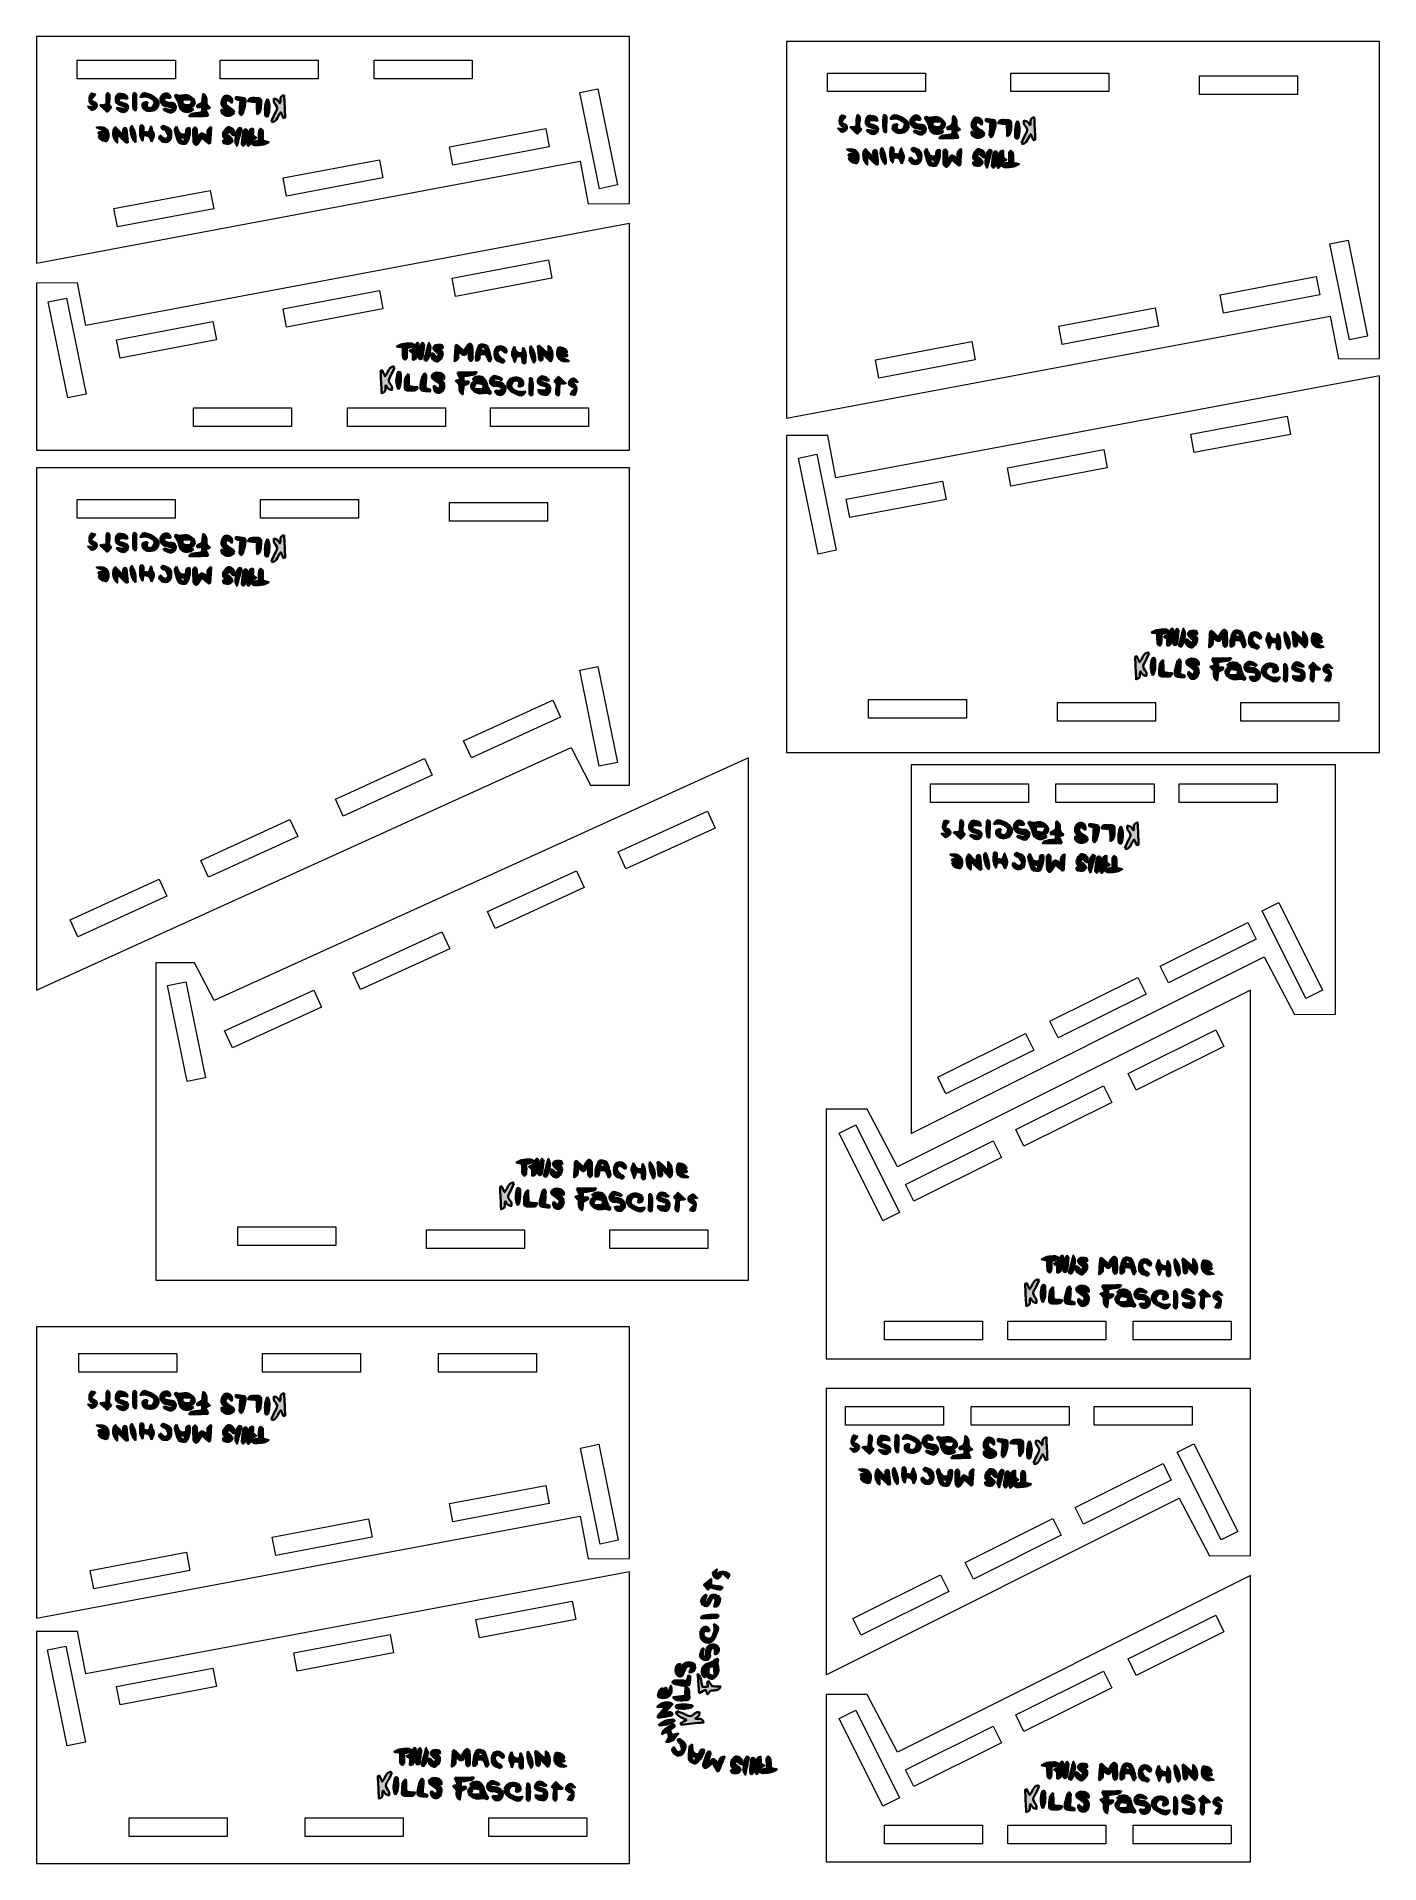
# Model space of a CAD drawing. Header units: inches. Extents: x 0.7 to 43.7, y -59.5 to -0.9.
import ezdxf

# ---------------------------------------------------------------- set-up
doc = ezdxf.new("R2010")
doc.units = ezdxf.units.IN
doc.header["$MEASUREMENT"] = 0
doc.layers.add('cut', color=7, linetype='Continuous')
doc.layers.add('etch', color=7, linetype='Continuous')

# ---------------------------------------------------------------- blocks, each defined once
blk = doc.blocks.new('block 2')
at = {"layer": 'etch', "true_color": 0x00a550}
h = blk.add_hatch(color=114, dxfattribs=at)
h.dxf.hatch_style = 2
edge = h.paths.add_edge_path()
edge.add_spline(control_points=[(33.221, -56.343), (33.221, -56.456), (33.224, -56.559), (33.218, -56.661), (33.217, -56.686), (33.188, -56.71), (33.172, -56.734), (33.147, -56.713), (33.101, -56.694), (33.098, -56.67), (33.089, -56.568), (33.092, -56.465), (33.09, -56.357), (33.089, -56.356), (33.084, -56.346), (33.077, -56.344), (33.02, -56.33), (32.962, -56.317), (32.905, -56.304), (32.962, -56.278), (33.017, -56.241), (33.076, -56.228), (33.163, -56.211), (33.253, -56.207), (33.342, -56.206), (33.376, -56.206), (33.409, -56.231), (33.443, -56.244), (33.415, -56.271), (33.391, -56.307), (33.358, -56.322), (33.321, -56.338), (33.275, -56.336), (33.221, -56.343)], knot_values=[0, 0, 0, 0, 1, 1, 1, 2, 2, 2, 3, 3, 3, 4, 4, 4, 5, 5, 5, 6, 6, 6, 7, 7, 7, 8, 8, 8, 9, 9, 9, 10, 10, 10, 11, 11, 11, 11], degree=3, periodic=1)
h = blk.add_hatch(color=114, dxfattribs=at)
h.dxf.hatch_style = 2
edge = h.paths.add_edge_path()
edge.add_spline(control_points=[(33.6, -56.491), (33.503, -56.568), (33.582, -56.732), (33.408, -56.734), (33.41, -56.659), (33.411, -56.591), (33.413, -56.521), (33.381, -56.498), (33.344, -56.471), (33.308, -56.445), (33.345, -56.421), (33.387, -56.401), (33.419, -56.371), (33.444, -56.347), (33.454, -56.31), (33.475, -56.281), (33.501, -56.246), (33.531, -56.215), (33.559, -56.181), (33.569, -56.188), (33.58, -56.194), (33.59, -56.2), (33.588, -56.261), (33.587, -56.321), (33.585, -56.382), (33.598, -56.385), (33.611, -56.388), (33.623, -56.391), (33.639, -56.343), (33.65, -56.294), (33.671, -56.249), (33.682, -56.224), (33.709, -56.207), (33.729, -56.186), (33.745, -56.209), (33.776, -56.235), (33.774, -56.257), (33.76, -56.396), (33.741, -56.535), (33.716, -56.673), (33.713, -56.692), (33.671, -56.713), (33.645, -56.717), (33.632, -56.718), (33.604, -56.682), (33.601, -56.66), (33.594, -56.612), (33.599, -56.562), (33.6, -56.491)], knot_values=[0, 0, 0, 0, 1, 1, 1, 2, 2, 2, 3, 3, 3, 4, 4, 4, 5, 5, 5, 6, 6, 6, 7, 7, 7, 8, 8, 8, 9, 9, 9, 10, 10, 10, 11, 11, 11, 12, 12, 12, 13, 13, 13, 14, 14, 14, 15, 15, 15, 16, 16, 16, 16], degree=3, periodic=1)
h = blk.add_hatch(color=114, dxfattribs=at)
h.dxf.hatch_style = 2
edge = h.paths.add_edge_path()
edge.add_spline(control_points=[(33.923, -56.184), (33.942, -56.234), (33.978, -56.285), (33.977, -56.335), (33.973, -56.438), (33.956, -56.541), (33.932, -56.641), (33.921, -56.687), (33.879, -56.725), (33.852, -56.766), (33.829, -56.756), (33.806, -56.747), (33.783, -56.738), (33.832, -56.554), (33.88, -56.369), (33.929, -56.185), (33.928, -56.185), (33.923, -56.184), (33.923, -56.184)], knot_values=[0, 0, 0, 0, 1, 1, 1, 2, 2, 2, 3, 3, 3, 4, 4, 4, 5, 5, 5, 6, 6, 6, 6], degree=3, periodic=1)
h = blk.add_hatch(color=114, dxfattribs=at)
h.dxf.hatch_style = 2
edge = h.paths.add_edge_path()
edge.add_spline(control_points=[(34.064, -56.534), (34.103, -56.574), (34.142, -56.614), (34.181, -56.654), (34.209, -56.619), (34.236, -56.583), (34.275, -56.534), (34.224, -56.518), (34.197, -56.518), (34.183, -56.504), (34.14, -56.462), (34.088, -56.419), (34.069, -56.365), (34.06, -56.342), (34.115, -56.27), (34.153, -56.26), (34.212, -56.244), (34.281, -56.254), (34.343, -56.267), (34.361, -56.271), (34.367, -56.325), (34.379, -56.356), (34.35, -56.359), (34.32, -56.365), (34.291, -56.362), (34.259, -56.359), (34.227, -56.348), (34.185, -56.356), (34.311, -56.39), (34.396, -56.462), (34.364, -56.589), (34.346, -56.665), (34.283, -56.749), (34.216, -56.785), (34.179, -56.805), (34.077, -56.748), (34.035, -56.7), (34.004, -56.664), (34.022, -56.586), (34.019, -56.526), (34.034, -56.529), (34.049, -56.531), (34.064, -56.534)], knot_values=[0, 0, 0, 0, 1, 1, 1, 2, 2, 2, 3, 3, 3, 4, 4, 4, 5, 5, 5, 6, 6, 6, 7, 7, 7, 8, 8, 8, 9, 9, 9, 10, 10, 10, 11, 11, 11, 12, 12, 12, 13, 13, 13, 14, 14, 14, 14], degree=3, periodic=1)
h = blk.add_hatch(color=114, dxfattribs=at)
h.dxf.hatch_style = 2
edge = h.paths.add_edge_path()
edge.add_spline(control_points=[(35.186, -56.405), (35.148, -56.468), (35.12, -56.571), (35.068, -56.585), (35.019, -56.598), (34.945, -56.52), (34.878, -56.48), (34.838, -56.56), (34.946, -56.706), (34.752, -56.78), (34.764, -56.601), (34.774, -56.441), (34.785, -56.281), (34.799, -56.273), (34.813, -56.265), (34.828, -56.256), (34.898, -56.318), (34.969, -56.379), (35.052, -56.452), (35.091, -56.388), (35.122, -56.326), (35.163, -56.272), (35.183, -56.246), (35.232, -56.211), (35.248, -56.219), (35.28, -56.235), (35.317, -56.277), (35.319, -56.311), (35.329, -56.446), (35.329, -56.582), (35.326, -56.717), (35.325, -56.738), (35.286, -56.757), (35.265, -56.777), (35.246, -56.755), (35.212, -56.734), (35.211, -56.711), (35.205, -56.614), (35.208, -56.516), (35.208, -56.419), (35.201, -56.414), (35.193, -56.409), (35.186, -56.405)], knot_values=[0, 0, 0, 0, 1, 1, 1, 2, 2, 2, 3, 3, 3, 4, 4, 4, 5, 5, 5, 6, 6, 6, 7, 7, 7, 8, 8, 8, 9, 9, 9, 10, 10, 10, 11, 11, 11, 12, 12, 12, 13, 13, 13, 14, 14, 14, 14], degree=3, periodic=1)
h = blk.add_hatch(color=114, dxfattribs=at)
h.dxf.hatch_style = 2
edge = h.paths.add_edge_path()
edge.add_spline(control_points=[(35.868, -56.804), (35.808, -56.644), (35.765, -56.496), (35.571, -56.567), (35.523, -56.618), (35.612, -56.77), (35.443, -56.758), (35.413, -56.577), (35.47, -56.411), (35.551, -56.263), (35.567, -56.233), (35.765, -56.245), (35.79, -56.289), (35.86, -56.414), (35.886, -56.564), (35.925, -56.706), (35.929, -56.721), (35.904, -56.744), (35.868, -56.804)], knot_values=[0, 0, 0, 0, 1, 1, 1, 2, 2, 2, 3, 3, 3, 4, 4, 4, 5, 5, 5, 6, 6, 6, 6], degree=3, periodic=1)
edge = h.paths.add_edge_path()
edge.add_spline(control_points=[(35.612, -56.272), (35.604, -56.363), (35.601, -56.403), (35.597, -56.445), (35.66, -56.448), (35.71, -56.45), (35.76, -56.452), (35.767, -56.44), (35.775, -56.429), (35.783, -56.418), (35.736, -56.378), (35.689, -56.338), (35.612, -56.272)], knot_values=[0, 0, 0, 0, 1, 1, 1, 2, 2, 2, 3, 3, 3, 4, 4, 4, 4], degree=3, periodic=1)
h = blk.add_hatch(color=114, dxfattribs=at)
h.dxf.hatch_style = 2
edge = h.paths.add_edge_path()
edge.add_spline(control_points=[(36.395, -56.519), (36.319, -56.466), (36.273, -56.412), (36.221, -56.406), (36.19, -56.403), (36.114, -56.484), (36.121, -56.51), (36.139, -56.579), (36.189, -56.639), (36.232, -56.698), (36.242, -56.712), (36.28, -56.702), (36.298, -56.714), (36.322, -56.729), (36.339, -56.755), (36.358, -56.776), (36.335, -56.794), (36.304, -56.833), (36.291, -56.828), (36.21, -56.793), (36.098, -56.766), (36.063, -56.701), (36.022, -56.624), (36.024, -56.503), (36.052, -56.415), (36.082, -56.321), (36.189, -56.283), (36.287, -56.31), (36.338, -56.324), (36.387, -56.373), (36.417, -56.419), (36.432, -56.441), (36.402, -56.494), (36.395, -56.519)], knot_values=[0, 0, 0, 0, 1, 1, 1, 2, 2, 2, 3, 3, 3, 4, 4, 4, 5, 5, 5, 6, 6, 6, 7, 7, 7, 8, 8, 8, 9, 9, 9, 10, 10, 10, 11, 11, 11, 11], degree=3, periodic=1)
h = blk.add_hatch(color=114, dxfattribs=at)
h.dxf.hatch_style = 2
edge = h.paths.add_edge_path()
edge.add_spline(control_points=[(36.663, -56.312), (36.705, -56.456), (36.764, -56.552), (36.929, -56.514), (36.936, -56.461), (36.944, -56.406), (36.951, -56.352), (37.068, -56.501), (37.026, -56.665), (37.025, -56.823), (37.025, -56.832), (36.987, -56.852), (36.971, -56.848), (36.954, -56.844), (36.931, -56.819), (36.929, -56.801), (36.922, -56.751), (36.925, -56.7), (36.923, -56.633), (36.867, -56.625), (36.81, -56.618), (36.755, -56.611), (36.746, -56.627), (36.74, -56.634), (36.738, -56.643), (36.718, -56.698), (36.699, -56.754), (36.68, -56.81), (36.662, -56.753), (36.652, -56.692), (36.623, -56.641), (36.555, -56.522), (36.628, -56.425), (36.663, -56.312)], knot_values=[0, 0, 0, 0, 1, 1, 1, 2, 2, 2, 3, 3, 3, 4, 4, 4, 5, 5, 5, 6, 6, 6, 7, 7, 7, 8, 8, 8, 9, 9, 9, 10, 10, 10, 11, 11, 11, 11], degree=3, periodic=1)
h = blk.add_hatch(color=114, dxfattribs=at)
h.dxf.hatch_style = 2
edge = h.paths.add_edge_path()
edge.add_spline(control_points=[(37.185, -56.291), (37.33, -56.45), (37.387, -56.773), (37.293, -56.825), (37.213, -56.653), (37.148, -56.48), (37.185, -56.291)], knot_values=[0, 0, 0, 0, 1, 1, 1, 2, 2, 2, 2], degree=3, periodic=1)
h = blk.add_hatch(color=114, dxfattribs=at)
h.dxf.hatch_style = 2
edge = h.paths.add_edge_path()
edge.add_spline(control_points=[(37.473, -56.283), (37.567, -56.37), (37.66, -56.457), (37.767, -56.556), (37.767, -56.462), (37.767, -56.382), (37.767, -56.29), (37.912, -56.387), (37.941, -56.689), (37.827, -56.785), (37.748, -56.703), (37.668, -56.62), (37.565, -56.514), (37.57, -56.596), (37.578, -56.652), (37.574, -56.708), (37.573, -56.728), (37.546, -56.761), (37.529, -56.762), (37.508, -56.764), (37.468, -56.74), (37.466, -56.724), (37.449, -56.583), (37.438, -56.441), (37.426, -56.299), (37.441, -56.294), (37.457, -56.289), (37.473, -56.283)], knot_values=[0, 0, 0, 0, 1, 1, 1, 2, 2, 2, 3, 3, 3, 4, 4, 4, 5, 5, 5, 6, 6, 6, 7, 7, 7, 8, 8, 8, 9, 9, 9, 9], degree=3, periodic=1)
h = blk.add_hatch(color=114, dxfattribs=at)
h.dxf.hatch_style = 2
edge = h.paths.add_edge_path()
edge.add_spline(control_points=[(38.304, -56.395), (38.322, -56.42), (38.339, -56.444), (38.357, -56.469), (38.351, -56.486), (38.345, -56.504), (38.339, -56.522), (38.288, -56.494), (38.237, -56.466), (38.186, -56.438), (38.18, -56.457), (38.174, -56.477), (38.168, -56.496), (38.236, -56.525), (38.303, -56.554), (38.371, -56.584), (38.369, -56.595), (38.367, -56.606), (38.364, -56.617), (38.311, -56.623), (38.258, -56.629), (38.205, -56.634), (38.199, -56.646), (38.193, -56.657), (38.187, -56.668), (38.265, -56.703), (38.344, -56.738), (38.422, -56.773), (38.129, -56.832), (37.984, -56.655), (38.066, -56.394), (38.103, -56.275), (38.181, -56.371), (38.239, -56.361), (38.261, -56.372), (38.282, -56.384), (38.304, -56.395)], knot_values=[0, 0, 0, 0, 1, 1, 1, 2, 2, 2, 3, 3, 3, 4, 4, 4, 5, 5, 5, 6, 6, 6, 7, 7, 7, 8, 8, 8, 9, 9, 9, 10, 10, 10, 11, 11, 11, 12, 12, 12, 12], degree=3, periodic=1)
h = blk.add_hatch(color=114, dxfattribs=at)
h.dxf.hatch_style = 2
edge = h.paths.add_edge_path()
edge.add_spline(control_points=[(32.825, -56.979), (32.778, -57.078), (32.742, -57.185), (32.681, -57.275), (32.621, -57.366), (32.629, -57.437), (32.692, -57.515), (32.712, -57.541), (32.735, -57.569), (32.743, -57.599), (32.751, -57.631), (32.742, -57.667), (32.74, -57.701), (32.704, -57.69), (32.662, -57.686), (32.635, -57.664), (32.6, -57.635), (32.579, -57.591), (32.549, -57.549), (32.497, -57.623), (32.604, -57.764), (32.412, -57.805), (32.401, -57.56), (32.39, -57.325), (32.379, -57.09), (32.398, -57.084), (32.416, -57.078), (32.435, -57.073), (32.463, -57.132), (32.49, -57.191), (32.523, -57.261), (32.615, -57.162), (32.627, -56.98), (32.785, -56.948), (32.798, -56.958), (32.812, -56.968), (32.825, -56.979)], knot_values=[0, 0, 0, 0, 1, 1, 1, 2, 2, 2, 3, 3, 3, 4, 4, 4, 5, 5, 5, 6, 6, 6, 7, 7, 7, 8, 8, 8, 9, 9, 9, 10, 10, 10, 11, 11, 11, 12, 12, 12, 12], degree=3, periodic=1)
h = blk.add_hatch(color=114, dxfattribs=at)
h.dxf.hatch_style = 2
edge = h.paths.add_edge_path()
edge.add_spline(control_points=[(32.95, -57.688), (32.841, -57.487), (32.889, -57.318), (32.922, -57.151), (32.925, -57.138), (32.956, -57.12), (32.972, -57.122), (32.99, -57.124), (33.019, -57.146), (33.02, -57.16), (33.027, -57.328), (33.051, -57.5), (32.95, -57.688)], knot_values=[0, 0, 0, 0, 1, 1, 1, 2, 2, 2, 3, 3, 3, 4, 4, 4, 4], degree=3, periodic=1)
h = blk.add_hatch(color=114, dxfattribs=at)
h.dxf.hatch_style = 2
edge = h.paths.add_edge_path()
edge.add_spline(control_points=[(33.279, -57.189), (33.283, -57.316), (33.288, -57.443), (33.293, -57.587), (33.382, -57.596), (33.473, -57.605), (33.572, -57.615), (33.535, -57.742), (33.442, -57.719), (33.364, -57.72), (33.148, -57.724), (33.146, -57.723), (33.154, -57.509), (33.159, -57.395), (33.149, -57.273), (33.279, -57.189)], knot_values=[0, 0, 0, 0, 1, 1, 1, 2, 2, 2, 3, 3, 3, 4, 4, 4, 5, 5, 5, 5], degree=3, periodic=1)
h = blk.add_hatch(color=114, dxfattribs=at)
h.dxf.hatch_style = 2
edge = h.paths.add_edge_path()
edge.add_spline(control_points=[(33.815, -57.64), (33.85, -57.65), (33.91, -57.669), (33.971, -57.688), (33.967, -57.709), (33.964, -57.73), (33.96, -57.751), (33.867, -57.74), (33.768, -57.742), (33.682, -57.71), (33.655, -57.7), (33.648, -57.595), (33.658, -57.538), (33.675, -57.432), (33.709, -57.329), (33.741, -57.226), (33.749, -57.202), (33.781, -57.186), (33.801, -57.166), (33.816, -57.191), (33.844, -57.217), (33.843, -57.242), (33.838, -57.372), (33.826, -57.502), (33.815, -57.64)], knot_values=[0, 0, 0, 0, 1, 1, 1, 2, 2, 2, 3, 3, 3, 4, 4, 4, 5, 5, 5, 6, 6, 6, 7, 7, 7, 8, 8, 8, 8], degree=3, periodic=1)
h = blk.add_hatch(color=114, dxfattribs=at)
h.dxf.hatch_style = 2
edge = h.paths.add_edge_path()
edge.add_spline(control_points=[(34.089, -57.556), (34.105, -57.572), (34.115, -57.585), (34.128, -57.595), (34.163, -57.621), (34.199, -57.645), (34.234, -57.67), (34.256, -57.631), (34.295, -57.593), (34.295, -57.554), (34.295, -57.522), (34.253, -57.485), (34.222, -57.46), (34.166, -57.414), (34.101, -57.379), (34.045, -57.334), (34.027, -57.32), (34.016, -57.285), (34.018, -57.262), (34.027, -57.183), (34.151, -57.126), (34.259, -57.149), (34.379, -57.174), (34.441, -57.25), (34.422, -57.348), (34.335, -57.315), (34.246, -57.281), (34.157, -57.248), (34.152, -57.262), (34.146, -57.277), (34.141, -57.292), (34.181, -57.308), (34.221, -57.323), (34.26, -57.34), (34.407, -57.406), (34.455, -57.526), (34.396, -57.674), (34.361, -57.762), (34.304, -57.816), (34.202, -57.79), (34.107, -57.765), (34.065, -57.681), (34.089, -57.556)], knot_values=[0, 0, 0, 0, 1, 1, 1, 2, 2, 2, 3, 3, 3, 4, 4, 4, 5, 5, 5, 6, 6, 6, 7, 7, 7, 8, 8, 8, 9, 9, 9, 10, 10, 10, 11, 11, 11, 12, 12, 12, 13, 13, 13, 14, 14, 14, 14], degree=3, periodic=1)
h = blk.add_hatch(color=114, dxfattribs=at)
h.dxf.hatch_style = 2
edge = h.paths.add_edge_path()
edge.add_spline(control_points=[(34.846, -57.144), (35.046, -57.141), (35.245, -57.138), (35.456, -57.135), (35.423, -57.211), (35.423, -57.211), (35.04, -57.26), (35.039, -57.31), (35.039, -57.361), (35.039, -57.436), (35.092, -57.432), (35.143, -57.428), (35.194, -57.424), (35.198, -57.443), (35.202, -57.461), (35.207, -57.48), (35.152, -57.51), (35.098, -57.54), (35.043, -57.57), (35.034, -57.647), (35.025, -57.733), (35.012, -57.844), (34.838, -57.75), (34.947, -57.601), (34.887, -57.502), (34.858, -57.475), (34.825, -57.442), (34.792, -57.409), (34.83, -57.395), (34.868, -57.381), (34.939, -57.355), (34.917, -57.304), (34.89, -57.243), (34.846, -57.144)], knot_values=[0, 0, 0, 0, 1, 1, 1, 2, 2, 2, 3, 3, 3, 4, 4, 4, 5, 5, 5, 6, 6, 6, 7, 7, 7, 8, 8, 8, 9, 9, 9, 10, 10, 10, 11, 11, 11, 11], degree=3, periodic=1)
h = blk.add_hatch(color=114, dxfattribs=at)
h.dxf.hatch_style = 2
edge = h.paths.add_edge_path()
edge.add_spline(control_points=[(35.325, -57.354), (35.463, -57.22), (35.675, -57.25), (35.749, -57.401), (35.78, -57.463), (35.786, -57.537), (35.812, -57.601), (35.838, -57.664), (35.877, -57.721), (35.917, -57.794), (35.919, -57.793), (35.882, -57.83), (35.873, -57.824), (35.757, -57.748), (35.638, -57.827), (35.529, -57.808), (35.441, -57.792), (35.329, -57.718), (35.295, -57.64), (35.25, -57.537), (35.31, -57.431), (35.47, -57.397), (35.409, -57.379), (35.375, -57.369), (35.325, -57.354)], knot_values=[0, 0, 0, 0, 1, 1, 1, 2, 2, 2, 3, 3, 3, 4, 4, 4, 5, 5, 5, 6, 6, 6, 7, 7, 7, 8, 8, 8, 8], degree=3, periodic=1)
edge = h.paths.add_edge_path()
edge.add_spline(control_points=[(35.37, -57.62), (35.38, -57.638), (35.39, -57.656), (35.4, -57.674), (35.486, -57.673), (35.574, -57.679), (35.658, -57.664), (35.672, -57.662), (35.684, -57.529), (35.672, -57.525), (35.601, -57.499), (35.52, -57.477), (35.447, -57.487), (35.416, -57.491), (35.395, -57.573), (35.37, -57.62)], knot_values=[0, 0, 0, 0, 1, 1, 1, 2, 2, 2, 3, 3, 3, 4, 4, 4, 5, 5, 5, 5], degree=3, periodic=1)
h = blk.add_hatch(color=114, dxfattribs=at)
h.dxf.hatch_style = 2
edge = h.paths.add_edge_path()
edge.add_spline(control_points=[(36.273, -57.382), (36.158, -57.362), (36.055, -57.275), (35.946, -57.418), (36.022, -57.428), (36.077, -57.437), (36.132, -57.443), (36.325, -57.463), (36.438, -57.621), (36.357, -57.772), (36.333, -57.816), (36.27, -57.861), (36.222, -57.863), (36.145, -57.868), (36.072, -57.831), (36.057, -57.735), (36.076, -57.728), (36.085, -57.722), (36.093, -57.722), (36.143, -57.726), (36.195, -57.74), (36.243, -57.731), (36.256, -57.728), (36.273, -57.635), (36.257, -57.623), (36.218, -57.593), (36.162, -57.585), (36.112, -57.569), (36.104, -57.566), (36.094, -57.568), (36.084, -57.569), (35.972, -57.581), (35.885, -57.525), (35.885, -57.423), (35.886, -57.361), (35.966, -57.259), (36.022, -57.25), (36.096, -57.239), (36.183, -57.301), (36.263, -57.334), (36.27, -57.337), (36.269, -57.36), (36.273, -57.382)], knot_values=[0, 0, 0, 0, 1, 1, 1, 2, 2, 2, 3, 3, 3, 4, 4, 4, 5, 5, 5, 6, 6, 6, 7, 7, 7, 8, 8, 8, 9, 9, 9, 10, 10, 10, 11, 11, 11, 12, 12, 12, 13, 13, 13, 14, 14, 14, 14], degree=3, periodic=1)
h = blk.add_hatch(color=114, dxfattribs=at)
h.dxf.hatch_style = 2
edge = h.paths.add_edge_path()
edge.add_spline(control_points=[(36.8, -57.598), (36.815, -57.521), (36.824, -57.474), (36.834, -57.426), (36.777, -57.417), (36.703, -57.382), (36.669, -57.405), (36.618, -57.44), (36.567, -57.516), (36.568, -57.574), (36.569, -57.677), (36.775, -57.78), (36.918, -57.768), (36.949, -57.765), (36.981, -57.758), (37.022, -57.752), (36.981, -57.851), (36.92, -57.905), (36.823, -57.866), (36.719, -57.823), (36.605, -57.782), (36.523, -57.708), (36.41, -57.606), (36.424, -57.445), (36.527, -57.362), (36.639, -57.272), (36.862, -57.285), (36.933, -57.396), (36.958, -57.435), (36.964, -57.51), (36.942, -57.548), (36.923, -57.58), (36.852, -57.582), (36.8, -57.598)], knot_values=[0, 0, 0, 0, 1, 1, 1, 2, 2, 2, 3, 3, 3, 4, 4, 4, 5, 5, 5, 6, 6, 6, 7, 7, 7, 8, 8, 8, 9, 9, 9, 10, 10, 10, 11, 11, 11, 11], degree=3, periodic=1)
h = blk.add_hatch(color=114, dxfattribs=at)
h.dxf.hatch_style = 2
edge = h.paths.add_edge_path()
edge.add_spline(control_points=[(37.218, -57.325), (37.287, -57.495), (37.252, -57.675), (37.247, -57.851), (37.247, -57.862), (37.215, -57.884), (37.209, -57.881), (37.187, -57.869), (37.154, -57.849), (37.154, -57.832), (37.154, -57.663), (37.161, -57.494), (37.165, -57.326), (37.183, -57.325), (37.2, -57.325), (37.218, -57.325)], knot_values=[0, 0, 0, 0, 1, 1, 1, 2, 2, 2, 3, 3, 3, 4, 4, 4, 5, 5, 5, 5], degree=3, periodic=1)
h = blk.add_hatch(color=114, dxfattribs=at)
h.dxf.hatch_style = 2
edge = h.paths.add_edge_path()
edge.add_spline(control_points=[(37.734, -57.605), (37.663, -57.583), (37.601, -57.566), (37.541, -57.543), (37.468, -57.517), (37.388, -57.484), (37.424, -57.385), (37.459, -57.293), (37.533, -57.238), (37.636, -57.276), (37.69, -57.295), (37.735, -57.343), (37.784, -57.378), (37.778, -57.388), (37.772, -57.398), (37.767, -57.407), (37.679, -57.389), (37.592, -57.371), (37.504, -57.353), (37.497, -57.373), (37.489, -57.394), (37.482, -57.415), (37.532, -57.437), (37.581, -57.465), (37.634, -57.48), (37.794, -57.523), (37.835, -57.583), (37.808, -57.727), (37.79, -57.824), (37.734, -57.875), (37.644, -57.856), (37.558, -57.839), (37.438, -57.841), (37.44, -57.697), (37.683, -57.737), (37.683, -57.737), (37.734, -57.605)], knot_values=[0, 0, 0, 0, 1, 1, 1, 2, 2, 2, 3, 3, 3, 4, 4, 4, 5, 5, 5, 6, 6, 6, 7, 7, 7, 8, 8, 8, 9, 9, 9, 10, 10, 10, 11, 11, 11, 12, 12, 12, 12], degree=3, periodic=1)
h = blk.add_hatch(color=114, dxfattribs=at)
h.dxf.hatch_style = 2
edge = h.paths.add_edge_path()
edge.add_spline(control_points=[(37.949, -57.426), (38.002, -57.368), (38.05, -57.317), (38.085, -57.279), (38.146, -57.334), (38.221, -57.404), (38.31, -57.486), (38.254, -57.492), (38.199, -57.497), (38.113, -57.505), (38.111, -57.601), (38.111, -57.703), (38.107, -57.804), (38.105, -57.831), (38.09, -57.857), (38.082, -57.884), (38.058, -57.865), (38.019, -57.849), (38.015, -57.826), (38.005, -57.777), (38.01, -57.724), (38.015, -57.674), (38.027, -57.573), (38.073, -57.464), (37.949, -57.426)], knot_values=[0, 0, 0, 0, 1, 1, 1, 2, 2, 2, 3, 3, 3, 4, 4, 4, 5, 5, 5, 6, 6, 6, 7, 7, 7, 8, 8, 8, 8], degree=3, periodic=1)
h = blk.add_hatch(color=114, dxfattribs=at)
h.dxf.hatch_style = 2
edge = h.paths.add_edge_path()
edge.add_spline(control_points=[(38.606, -57.867), (38.568, -57.858), (38.528, -57.848), (38.472, -57.834), (38.53, -57.76), (38.573, -57.704), (38.621, -57.642), (38.524, -57.585), (38.379, -57.581), (38.428, -57.435), (38.444, -57.389), (38.518, -57.345), (38.572, -57.335), (38.602, -57.33), (38.645, -57.397), (38.703, -57.45), (38.607, -57.429), (38.55, -57.417), (38.494, -57.405), (38.479, -57.421), (38.464, -57.436), (38.45, -57.452), (38.697, -57.52), (38.688, -57.673), (38.606, -57.867)], knot_values=[0, 0, 0, 0, 1, 1, 1, 2, 2, 2, 3, 3, 3, 4, 4, 4, 5, 5, 5, 6, 6, 6, 7, 7, 7, 8, 8, 8, 8], degree=3, periodic=1)
at = {"layer": 'etch', "color": 114, "lineweight": 35, "true_color": 0x00a550}
for points, knots in [([(33.221, -56.343), (33.221, -56.456), (33.224, -56.559), (33.218, -56.661), (33.217, -56.686), (33.188, -56.71), (33.172, -56.734), (33.147, -56.713), (33.101, -56.694), (33.098, -56.67), (33.089, -56.568), (33.092, -56.465), (33.09, -56.357), (33.089, -56.356), (33.084, -56.346), (33.077, -56.344), (33.02, -56.33), (32.962, -56.317), (32.905, -56.304), (32.962, -56.278), (33.017, -56.241), (33.076, -56.228), (33.163, -56.211), (33.253, -56.207), (33.342, -56.206), (33.376, -56.206), (33.409, -56.231), (33.443, -56.244), (33.415, -56.271), (33.391, -56.307), (33.358, -56.322), (33.321, -56.338), (33.275, -56.336), (33.221, -56.343)], [0, 0, 0, 0, 1, 1, 1, 2, 2, 2, 3, 3, 3, 4, 4, 4, 5, 5, 5, 6, 6, 6, 7, 7, 7, 8, 8, 8, 9, 9, 9, 10, 10, 10, 11, 11, 11, 11]), ([(33.6, -56.491), (33.503, -56.568), (33.582, -56.732), (33.408, -56.734), (33.41, -56.659), (33.411, -56.591), (33.413, -56.521), (33.381, -56.498), (33.344, -56.471), (33.308, -56.445), (33.345, -56.421), (33.387, -56.401), (33.419, -56.371), (33.444, -56.347), (33.454, -56.31), (33.475, -56.281), (33.501, -56.246), (33.531, -56.215), (33.559, -56.181), (33.569, -56.188), (33.58, -56.194), (33.59, -56.2), (33.588, -56.261), (33.587, -56.321), (33.585, -56.382), (33.598, -56.385), (33.611, -56.388), (33.623, -56.391), (33.639, -56.343), (33.65, -56.294), (33.671, -56.249), (33.682, -56.224), (33.709, -56.207), (33.729, -56.186), (33.745, -56.209), (33.776, -56.235), (33.774, -56.257), (33.76, -56.396), (33.741, -56.535), (33.716, -56.673), (33.713, -56.692), (33.671, -56.713), (33.645, -56.717), (33.632, -56.718), (33.604, -56.682), (33.601, -56.66), (33.594, -56.612), (33.599, -56.562), (33.6, -56.491)], [0, 0, 0, 0, 1, 1, 1, 2, 2, 2, 3, 3, 3, 4, 4, 4, 5, 5, 5, 6, 6, 6, 7, 7, 7, 8, 8, 8, 9, 9, 9, 10, 10, 10, 11, 11, 11, 12, 12, 12, 13, 13, 13, 14, 14, 14, 15, 15, 15, 16, 16, 16, 16]), ([(33.923, -56.184), (33.942, -56.234), (33.978, -56.285), (33.977, -56.335), (33.973, -56.438), (33.956, -56.541), (33.932, -56.641), (33.921, -56.687), (33.879, -56.725), (33.852, -56.766), (33.829, -56.756), (33.806, -56.747), (33.783, -56.738), (33.832, -56.554), (33.88, -56.369), (33.929, -56.185), (33.928, -56.185), (33.923, -56.184), (33.923, -56.184)], [0, 0, 0, 0, 1, 1, 1, 2, 2, 2, 3, 3, 3, 4, 4, 4, 5, 5, 5, 6, 6, 6, 6]), ([(34.064, -56.534), (34.103, -56.574), (34.142, -56.614), (34.181, -56.654), (34.209, -56.619), (34.236, -56.583), (34.275, -56.534), (34.224, -56.518), (34.197, -56.518), (34.183, -56.504), (34.14, -56.462), (34.088, -56.419), (34.069, -56.365), (34.06, -56.342), (34.115, -56.27), (34.153, -56.26), (34.212, -56.244), (34.281, -56.254), (34.343, -56.267), (34.361, -56.271), (34.367, -56.325), (34.379, -56.356), (34.35, -56.359), (34.32, -56.365), (34.291, -56.362), (34.259, -56.359), (34.227, -56.348), (34.185, -56.356), (34.311, -56.39), (34.396, -56.462), (34.364, -56.589), (34.346, -56.665), (34.283, -56.749), (34.216, -56.785), (34.179, -56.805), (34.077, -56.748), (34.035, -56.7), (34.004, -56.664), (34.022, -56.586), (34.019, -56.526), (34.034, -56.529), (34.049, -56.531), (34.064, -56.534)], [0, 0, 0, 0, 1, 1, 1, 2, 2, 2, 3, 3, 3, 4, 4, 4, 5, 5, 5, 6, 6, 6, 7, 7, 7, 8, 8, 8, 9, 9, 9, 10, 10, 10, 11, 11, 11, 12, 12, 12, 13, 13, 13, 14, 14, 14, 14]), ([(35.186, -56.405), (35.148, -56.468), (35.12, -56.571), (35.068, -56.585), (35.019, -56.598), (34.945, -56.52), (34.878, -56.48), (34.838, -56.56), (34.946, -56.706), (34.752, -56.78), (34.764, -56.601), (34.774, -56.441), (34.785, -56.281), (34.799, -56.273), (34.813, -56.265), (34.828, -56.256), (34.898, -56.318), (34.969, -56.379), (35.052, -56.452), (35.091, -56.388), (35.122, -56.326), (35.163, -56.272), (35.183, -56.246), (35.232, -56.211), (35.248, -56.219), (35.28, -56.235), (35.317, -56.277), (35.319, -56.311), (35.329, -56.446), (35.329, -56.582), (35.326, -56.717), (35.325, -56.738), (35.286, -56.757), (35.265, -56.777), (35.246, -56.755), (35.212, -56.734), (35.211, -56.711), (35.205, -56.614), (35.208, -56.516), (35.208, -56.419), (35.201, -56.414), (35.193, -56.409), (35.186, -56.405)], [0, 0, 0, 0, 1, 1, 1, 2, 2, 2, 3, 3, 3, 4, 4, 4, 5, 5, 5, 6, 6, 6, 7, 7, 7, 8, 8, 8, 9, 9, 9, 10, 10, 10, 11, 11, 11, 12, 12, 12, 13, 13, 13, 14, 14, 14, 14]), ([(35.868, -56.804), (35.808, -56.644), (35.765, -56.496), (35.571, -56.567), (35.523, -56.618), (35.612, -56.77), (35.443, -56.758), (35.413, -56.577), (35.47, -56.411), (35.551, -56.263), (35.567, -56.233), (35.765, -56.245), (35.79, -56.289), (35.86, -56.414), (35.886, -56.564), (35.925, -56.706), (35.929, -56.721), (35.904, -56.744), (35.868, -56.804)], [0, 0, 0, 0, 1, 1, 1, 2, 2, 2, 3, 3, 3, 4, 4, 4, 5, 5, 5, 6, 6, 6, 6]), ([(35.612, -56.272), (35.604, -56.363), (35.601, -56.403), (35.597, -56.445), (35.66, -56.448), (35.71, -56.45), (35.76, -56.452), (35.767, -56.44), (35.775, -56.429), (35.783, -56.418), (35.736, -56.378), (35.689, -56.338), (35.612, -56.272)], [0, 0, 0, 0, 1, 1, 1, 2, 2, 2, 3, 3, 3, 4, 4, 4, 4]), ([(35.612, -56.272), (35.689, -56.338), (35.736, -56.378), (35.783, -56.418), (35.775, -56.429), (35.767, -56.44), (35.76, -56.452), (35.71, -56.45), (35.66, -56.448), (35.597, -56.445), (35.601, -56.403), (35.604, -56.363), (35.612, -56.272)], [0, 0, 0, 0, 1, 1, 1, 2, 2, 2, 3, 3, 3, 4, 4, 4, 4]), ([(36.395, -56.519), (36.319, -56.466), (36.273, -56.412), (36.221, -56.406), (36.19, -56.403), (36.114, -56.484), (36.121, -56.51), (36.139, -56.579), (36.189, -56.639), (36.232, -56.698), (36.242, -56.712), (36.28, -56.702), (36.298, -56.714), (36.322, -56.729), (36.339, -56.755), (36.358, -56.776), (36.335, -56.794), (36.304, -56.833), (36.291, -56.828), (36.21, -56.793), (36.098, -56.766), (36.063, -56.701), (36.022, -56.624), (36.024, -56.503), (36.052, -56.415), (36.082, -56.321), (36.189, -56.283), (36.287, -56.31), (36.338, -56.324), (36.387, -56.373), (36.417, -56.419), (36.432, -56.441), (36.402, -56.494), (36.395, -56.519)], [0, 0, 0, 0, 1, 1, 1, 2, 2, 2, 3, 3, 3, 4, 4, 4, 5, 5, 5, 6, 6, 6, 7, 7, 7, 8, 8, 8, 9, 9, 9, 10, 10, 10, 11, 11, 11, 11]), ([(36.663, -56.312), (36.705, -56.456), (36.764, -56.552), (36.929, -56.514), (36.936, -56.461), (36.944, -56.406), (36.951, -56.352), (37.068, -56.501), (37.026, -56.665), (37.025, -56.823), (37.025, -56.832), (36.987, -56.852), (36.971, -56.848), (36.954, -56.844), (36.931, -56.819), (36.929, -56.801), (36.922, -56.751), (36.925, -56.7), (36.923, -56.633), (36.867, -56.625), (36.81, -56.618), (36.755, -56.611), (36.746, -56.627), (36.74, -56.634), (36.738, -56.643), (36.718, -56.698), (36.699, -56.754), (36.68, -56.81), (36.662, -56.753), (36.652, -56.692), (36.623, -56.641), (36.555, -56.522), (36.628, -56.425), (36.663, -56.312)], [0, 0, 0, 0, 1, 1, 1, 2, 2, 2, 3, 3, 3, 4, 4, 4, 5, 5, 5, 6, 6, 6, 7, 7, 7, 8, 8, 8, 9, 9, 9, 10, 10, 10, 11, 11, 11, 11]), ([(37.185, -56.291), (37.33, -56.45), (37.387, -56.773), (37.293, -56.825), (37.213, -56.653), (37.148, -56.48), (37.185, -56.291)], [0, 0, 0, 0, 1, 1, 1, 2, 2, 2, 2]), ([(37.473, -56.283), (37.567, -56.37), (37.66, -56.457), (37.767, -56.556), (37.767, -56.462), (37.767, -56.382), (37.767, -56.29), (37.912, -56.387), (37.941, -56.689), (37.827, -56.785), (37.748, -56.703), (37.668, -56.62), (37.565, -56.514), (37.57, -56.596), (37.578, -56.652), (37.574, -56.708), (37.573, -56.728), (37.546, -56.761), (37.529, -56.762), (37.508, -56.764), (37.468, -56.74), (37.466, -56.724), (37.449, -56.583), (37.438, -56.441), (37.426, -56.299), (37.441, -56.294), (37.457, -56.289), (37.473, -56.283)], [0, 0, 0, 0, 1, 1, 1, 2, 2, 2, 3, 3, 3, 4, 4, 4, 5, 5, 5, 6, 6, 6, 7, 7, 7, 8, 8, 8, 9, 9, 9, 9]), ([(38.304, -56.395), (38.322, -56.42), (38.339, -56.444), (38.357, -56.469), (38.351, -56.486), (38.345, -56.504), (38.339, -56.522), (38.288, -56.494), (38.237, -56.466), (38.186, -56.438), (38.18, -56.457), (38.174, -56.477), (38.168, -56.496), (38.236, -56.525), (38.303, -56.554), (38.371, -56.584), (38.369, -56.595), (38.367, -56.606), (38.364, -56.617), (38.311, -56.623), (38.258, -56.629), (38.205, -56.634), (38.199, -56.646), (38.193, -56.657), (38.187, -56.668), (38.265, -56.703), (38.344, -56.738), (38.422, -56.773), (38.129, -56.832), (37.984, -56.655), (38.066, -56.394), (38.103, -56.275), (38.181, -56.371), (38.239, -56.361), (38.261, -56.372), (38.282, -56.384), (38.304, -56.395)], [0, 0, 0, 0, 1, 1, 1, 2, 2, 2, 3, 3, 3, 4, 4, 4, 5, 5, 5, 6, 6, 6, 7, 7, 7, 8, 8, 8, 9, 9, 9, 10, 10, 10, 11, 11, 11, 12, 12, 12, 12]), ([(32.825, -56.979), (32.778, -57.078), (32.742, -57.185), (32.681, -57.275), (32.621, -57.366), (32.629, -57.437), (32.692, -57.515), (32.712, -57.541), (32.735, -57.569), (32.743, -57.599), (32.751, -57.631), (32.742, -57.667), (32.74, -57.701), (32.704, -57.69), (32.662, -57.686), (32.635, -57.664), (32.6, -57.635), (32.579, -57.591), (32.549, -57.549), (32.497, -57.623), (32.604, -57.764), (32.412, -57.805), (32.401, -57.56), (32.39, -57.325), (32.379, -57.09), (32.398, -57.084), (32.416, -57.078), (32.435, -57.073), (32.463, -57.132), (32.49, -57.191), (32.523, -57.261), (32.615, -57.162), (32.627, -56.98), (32.785, -56.948), (32.798, -56.958), (32.812, -56.968), (32.825, -56.979)], [0, 0, 0, 0, 1, 1, 1, 2, 2, 2, 3, 3, 3, 4, 4, 4, 5, 5, 5, 6, 6, 6, 7, 7, 7, 8, 8, 8, 9, 9, 9, 10, 10, 10, 11, 11, 11, 12, 12, 12, 12]), ([(32.95, -57.688), (32.841, -57.487), (32.889, -57.318), (32.922, -57.151), (32.925, -57.138), (32.956, -57.12), (32.972, -57.122), (32.99, -57.124), (33.019, -57.146), (33.02, -57.16), (33.027, -57.328), (33.051, -57.5), (32.95, -57.688)], [0, 0, 0, 0, 1, 1, 1, 2, 2, 2, 3, 3, 3, 4, 4, 4, 4]), ([(33.279, -57.189), (33.283, -57.316), (33.288, -57.443), (33.293, -57.587), (33.382, -57.596), (33.473, -57.605), (33.572, -57.615), (33.535, -57.742), (33.442, -57.719), (33.364, -57.72), (33.148, -57.724), (33.146, -57.723), (33.154, -57.509), (33.159, -57.395), (33.149, -57.273), (33.279, -57.189)], [0, 0, 0, 0, 1, 1, 1, 2, 2, 2, 3, 3, 3, 4, 4, 4, 5, 5, 5, 5]), ([(33.815, -57.64), (33.85, -57.65), (33.91, -57.669), (33.971, -57.688), (33.967, -57.709), (33.964, -57.73), (33.96, -57.751), (33.867, -57.74), (33.768, -57.742), (33.682, -57.71), (33.655, -57.7), (33.648, -57.595), (33.658, -57.538), (33.675, -57.432), (33.709, -57.329), (33.741, -57.226), (33.749, -57.202), (33.781, -57.186), (33.801, -57.166), (33.816, -57.191), (33.844, -57.217), (33.843, -57.242), (33.838, -57.372), (33.826, -57.502), (33.815, -57.64)], [0, 0, 0, 0, 1, 1, 1, 2, 2, 2, 3, 3, 3, 4, 4, 4, 5, 5, 5, 6, 6, 6, 7, 7, 7, 8, 8, 8, 8]), ([(34.089, -57.556), (34.105, -57.572), (34.115, -57.585), (34.128, -57.595), (34.163, -57.621), (34.199, -57.645), (34.234, -57.67), (34.256, -57.631), (34.295, -57.593), (34.295, -57.554), (34.295, -57.522), (34.253, -57.485), (34.222, -57.46), (34.166, -57.414), (34.101, -57.379), (34.045, -57.334), (34.027, -57.32), (34.016, -57.285), (34.018, -57.262), (34.027, -57.183), (34.151, -57.126), (34.259, -57.149), (34.379, -57.174), (34.441, -57.25), (34.422, -57.348), (34.335, -57.315), (34.246, -57.281), (34.157, -57.248), (34.152, -57.262), (34.146, -57.277), (34.141, -57.292), (34.181, -57.308), (34.221, -57.323), (34.26, -57.34), (34.407, -57.406), (34.455, -57.526), (34.396, -57.674), (34.361, -57.762), (34.304, -57.816), (34.202, -57.79), (34.107, -57.765), (34.065, -57.681), (34.089, -57.556)], [0, 0, 0, 0, 1, 1, 1, 2, 2, 2, 3, 3, 3, 4, 4, 4, 5, 5, 5, 6, 6, 6, 7, 7, 7, 8, 8, 8, 9, 9, 9, 10, 10, 10, 11, 11, 11, 12, 12, 12, 13, 13, 13, 14, 14, 14, 14]), ([(34.846, -57.144), (35.046, -57.141), (35.245, -57.138), (35.456, -57.135), (35.423, -57.211), (35.423, -57.211), (35.04, -57.26), (35.039, -57.31), (35.039, -57.361), (35.039, -57.436), (35.092, -57.432), (35.143, -57.428), (35.194, -57.424), (35.198, -57.443), (35.202, -57.461), (35.207, -57.48), (35.152, -57.51), (35.098, -57.54), (35.043, -57.57), (35.034, -57.647), (35.025, -57.733), (35.012, -57.844), (34.838, -57.75), (34.947, -57.601), (34.887, -57.502), (34.858, -57.475), (34.825, -57.442), (34.792, -57.409), (34.83, -57.395), (34.868, -57.381), (34.939, -57.355), (34.917, -57.304), (34.89, -57.243), (34.846, -57.144)], [0, 0, 0, 0, 1, 1, 1, 2, 2, 2, 3, 3, 3, 4, 4, 4, 5, 5, 5, 6, 6, 6, 7, 7, 7, 8, 8, 8, 9, 9, 9, 10, 10, 10, 11, 11, 11, 11]), ([(35.325, -57.354), (35.463, -57.22), (35.675, -57.25), (35.749, -57.401), (35.78, -57.463), (35.786, -57.537), (35.812, -57.601), (35.838, -57.664), (35.877, -57.721), (35.917, -57.794), (35.919, -57.793), (35.882, -57.83), (35.873, -57.824), (35.757, -57.748), (35.638, -57.827), (35.529, -57.808), (35.441, -57.792), (35.329, -57.718), (35.295, -57.64), (35.25, -57.537), (35.31, -57.431), (35.47, -57.397), (35.409, -57.379), (35.375, -57.369), (35.325, -57.354)], [0, 0, 0, 0, 1, 1, 1, 2, 2, 2, 3, 3, 3, 4, 4, 4, 5, 5, 5, 6, 6, 6, 7, 7, 7, 8, 8, 8, 8]), ([(36.273, -57.382), (36.158, -57.362), (36.055, -57.275), (35.946, -57.418), (36.022, -57.428), (36.077, -57.437), (36.132, -57.443), (36.325, -57.463), (36.438, -57.621), (36.357, -57.772), (36.333, -57.816), (36.27, -57.861), (36.222, -57.863), (36.145, -57.868), (36.072, -57.831), (36.057, -57.735), (36.076, -57.728), (36.085, -57.722), (36.093, -57.722), (36.143, -57.726), (36.195, -57.74), (36.243, -57.731), (36.256, -57.728), (36.273, -57.635), (36.257, -57.623), (36.218, -57.593), (36.162, -57.585), (36.112, -57.569), (36.104, -57.566), (36.094, -57.568), (36.084, -57.569), (35.972, -57.581), (35.885, -57.525), (35.885, -57.423), (35.886, -57.361), (35.966, -57.259), (36.022, -57.25), (36.096, -57.239), (36.183, -57.301), (36.263, -57.334), (36.27, -57.337), (36.269, -57.36), (36.273, -57.382)], [0, 0, 0, 0, 1, 1, 1, 2, 2, 2, 3, 3, 3, 4, 4, 4, 5, 5, 5, 6, 6, 6, 7, 7, 7, 8, 8, 8, 9, 9, 9, 10, 10, 10, 11, 11, 11, 12, 12, 12, 13, 13, 13, 14, 14, 14, 14]), ([(36.8, -57.598), (36.815, -57.521), (36.824, -57.474), (36.834, -57.426), (36.777, -57.417), (36.703, -57.382), (36.669, -57.405), (36.618, -57.44), (36.567, -57.516), (36.568, -57.574), (36.569, -57.677), (36.775, -57.78), (36.918, -57.768), (36.949, -57.765), (36.981, -57.758), (37.022, -57.752), (36.981, -57.851), (36.92, -57.905), (36.823, -57.866), (36.719, -57.823), (36.605, -57.782), (36.523, -57.708), (36.41, -57.606), (36.424, -57.445), (36.527, -57.362), (36.639, -57.272), (36.862, -57.285), (36.933, -57.396), (36.958, -57.435), (36.964, -57.51), (36.942, -57.548), (36.923, -57.58), (36.852, -57.582), (36.8, -57.598)], [0, 0, 0, 0, 1, 1, 1, 2, 2, 2, 3, 3, 3, 4, 4, 4, 5, 5, 5, 6, 6, 6, 7, 7, 7, 8, 8, 8, 9, 9, 9, 10, 10, 10, 11, 11, 11, 11]), ([(37.218, -57.325), (37.287, -57.495), (37.252, -57.675), (37.247, -57.851), (37.247, -57.862), (37.215, -57.884), (37.209, -57.881), (37.187, -57.869), (37.154, -57.849), (37.154, -57.832), (37.154, -57.663), (37.161, -57.494), (37.165, -57.326), (37.183, -57.325), (37.2, -57.325), (37.218, -57.325)], [0, 0, 0, 0, 1, 1, 1, 2, 2, 2, 3, 3, 3, 4, 4, 4, 5, 5, 5, 5]), ([(37.734, -57.605), (37.663, -57.583), (37.601, -57.566), (37.541, -57.543), (37.468, -57.517), (37.388, -57.484), (37.424, -57.385), (37.459, -57.293), (37.533, -57.238), (37.636, -57.276), (37.69, -57.295), (37.735, -57.343), (37.784, -57.378), (37.778, -57.388), (37.772, -57.398), (37.767, -57.407), (37.679, -57.389), (37.592, -57.371), (37.504, -57.353), (37.497, -57.373), (37.489, -57.394), (37.482, -57.415), (37.532, -57.437), (37.581, -57.465), (37.634, -57.48), (37.794, -57.523), (37.835, -57.583), (37.808, -57.727), (37.79, -57.824), (37.734, -57.875), (37.644, -57.856), (37.558, -57.839), (37.438, -57.841), (37.44, -57.697), (37.683, -57.737), (37.683, -57.737), (37.734, -57.605)], [0, 0, 0, 0, 1, 1, 1, 2, 2, 2, 3, 3, 3, 4, 4, 4, 5, 5, 5, 6, 6, 6, 7, 7, 7, 8, 8, 8, 9, 9, 9, 10, 10, 10, 11, 11, 11, 12, 12, 12, 12]), ([(37.949, -57.426), (38.002, -57.368), (38.05, -57.317), (38.085, -57.279), (38.146, -57.334), (38.221, -57.404), (38.31, -57.486), (38.254, -57.492), (38.199, -57.497), (38.113, -57.505), (38.111, -57.601), (38.111, -57.703), (38.107, -57.804), (38.105, -57.831), (38.09, -57.857), (38.082, -57.884), (38.058, -57.865), (38.019, -57.849), (38.015, -57.826), (38.005, -57.777), (38.01, -57.724), (38.015, -57.674), (38.027, -57.573), (38.073, -57.464), (37.949, -57.426)], [0, 0, 0, 0, 1, 1, 1, 2, 2, 2, 3, 3, 3, 4, 4, 4, 5, 5, 5, 6, 6, 6, 7, 7, 7, 8, 8, 8, 8]), ([(38.606, -57.867), (38.568, -57.858), (38.528, -57.848), (38.472, -57.834), (38.53, -57.76), (38.573, -57.704), (38.621, -57.642), (38.524, -57.585), (38.379, -57.581), (38.428, -57.435), (38.444, -57.389), (38.518, -57.345), (38.572, -57.335), (38.602, -57.33), (38.645, -57.397), (38.703, -57.45), (38.607, -57.429), (38.55, -57.417), (38.494, -57.405), (38.479, -57.421), (38.464, -57.436), (38.45, -57.452), (38.697, -57.52), (38.688, -57.673), (38.606, -57.867)], [0, 0, 0, 0, 1, 1, 1, 2, 2, 2, 3, 3, 3, 4, 4, 4, 5, 5, 5, 6, 6, 6, 7, 7, 7, 8, 8, 8, 8]), ([(35.37, -57.62), (35.38, -57.638), (35.39, -57.656), (35.4, -57.674), (35.486, -57.673), (35.574, -57.679), (35.658, -57.664), (35.672, -57.662), (35.684, -57.529), (35.672, -57.525), (35.601, -57.499), (35.52, -57.477), (35.447, -57.487), (35.416, -57.491), (35.395, -57.573), (35.37, -57.62)], [0, 0, 0, 0, 1, 1, 1, 2, 2, 2, 3, 3, 3, 4, 4, 4, 5, 5, 5, 5]), ([(35.37, -57.62), (35.395, -57.573), (35.416, -57.491), (35.447, -57.487), (35.52, -57.477), (35.601, -57.499), (35.672, -57.525), (35.684, -57.529), (35.672, -57.662), (35.658, -57.664), (35.574, -57.679), (35.486, -57.673), (35.4, -57.674), (35.39, -57.656), (35.38, -57.638), (35.37, -57.62)], [0, 0, 0, 0, 1, 1, 1, 2, 2, 2, 3, 3, 3, 4, 4, 4, 5, 5, 5, 5])]:
    blk.add_open_spline(points, degree=3, knots=knots, dxfattribs=at)
blk = doc.blocks.new('block 3')
at = {"layer": 'etch', "true_color": 0x00a550}
h = blk.add_hatch(color=114, dxfattribs=at)
h.dxf.hatch_style = 2
edge = h.paths.add_edge_path()
edge.add_spline(control_points=[(28.673, -45.99), (28.657, -46.066), (28.648, -46.114), (28.639, -46.162), (28.695, -46.171), (28.769, -46.206), (28.804, -46.183), (28.854, -46.148), (28.905, -46.072), (28.905, -46.014), (28.903, -45.911), (28.697, -45.808), (28.555, -45.82), (28.523, -45.823), (28.492, -45.83), (28.451, -45.836), (28.492, -45.737), (28.553, -45.683), (28.649, -45.722), (28.754, -45.765), (28.868, -45.806), (28.949, -45.88), (29.063, -45.982), (29.048, -46.143), (28.945, -46.226), (28.834, -46.316), (28.61, -46.303), (28.539, -46.192), (28.514, -46.153), (28.509, -46.078), (28.531, -46.04), (28.549, -46.008), (28.62, -46.006), (28.673, -45.99)], knot_values=[0, 0, 0, 0, 1, 1, 1, 2, 2, 2, 3, 3, 3, 4, 4, 4, 5, 5, 5, 6, 6, 6, 7, 7, 7, 8, 8, 8, 9, 9, 9, 10, 10, 10, 11, 11, 11, 11], degree=3, periodic=1)
h = blk.add_hatch(color=114, dxfattribs=at)
h.dxf.hatch_style = 2
edge = h.paths.add_edge_path()
edge.add_spline(control_points=[(26.866, -45.721), (26.904, -45.73), (26.944, -45.74), (27, -45.754), (26.943, -45.828), (26.9, -45.884), (26.852, -45.946), (26.948, -46.003), (27.093, -46.007), (27.044, -46.153), (27.028, -46.199), (26.954, -46.243), (26.9, -46.253), (26.871, -46.258), (26.827, -46.191), (26.77, -46.138), (26.866, -46.159), (26.922, -46.171), (26.979, -46.183), (26.994, -46.167), (27.008, -46.152), (27.023, -46.136), (26.776, -46.068), (26.785, -45.915), (26.866, -45.721)], knot_values=[0, 0, 0, 0, 1, 1, 1, 2, 2, 2, 3, 3, 3, 4, 4, 4, 5, 5, 5, 6, 6, 6, 7, 7, 7, 8, 8, 8, 8], degree=3, periodic=1)
h = blk.add_hatch(color=114, dxfattribs=at)
h.dxf.hatch_style = 2
edge = h.paths.add_edge_path()
edge.add_spline(control_points=[(27.523, -46.162), (27.47, -46.22), (27.422, -46.271), (27.387, -46.309), (27.327, -46.254), (27.252, -46.184), (27.162, -46.102), (27.218, -46.096), (27.274, -46.091), (27.359, -46.083), (27.361, -45.987), (27.361, -45.885), (27.366, -45.784), (27.367, -45.757), (27.382, -45.731), (27.391, -45.704), (27.414, -45.723), (27.453, -45.739), (27.458, -45.762), (27.467, -45.811), (27.463, -45.864), (27.457, -45.914), (27.446, -46.015), (27.399, -46.124), (27.523, -46.162)], knot_values=[0, 0, 0, 0, 1, 1, 1, 2, 2, 2, 3, 3, 3, 4, 4, 4, 5, 5, 5, 6, 6, 6, 7, 7, 7, 8, 8, 8, 8], degree=3, periodic=1)
h = blk.add_hatch(color=114, dxfattribs=at)
h.dxf.hatch_style = 2
edge = h.paths.add_edge_path()
edge.add_spline(control_points=[(27.738, -45.983), (27.809, -46.005), (27.871, -46.022), (27.932, -46.045), (28.005, -46.071), (28.084, -46.104), (28.048, -46.203), (28.014, -46.295), (27.939, -46.35), (27.837, -46.312), (27.782, -46.293), (27.738, -46.245), (27.688, -46.21), (27.694, -46.2), (27.7, -46.19), (27.706, -46.181), (27.793, -46.199), (27.881, -46.217), (27.968, -46.235), (27.976, -46.215), (27.983, -46.194), (27.991, -46.173), (27.94, -46.151), (27.891, -46.123), (27.838, -46.108), (27.678, -46.065), (27.637, -46.005), (27.664, -45.861), (27.682, -45.764), (27.738, -45.713), (27.828, -45.732), (27.915, -45.749), (28.034, -45.747), (28.033, -45.891), (27.79, -45.851), (27.79, -45.851), (27.738, -45.983)], knot_values=[0, 0, 0, 0, 1, 1, 1, 2, 2, 2, 3, 3, 3, 4, 4, 4, 5, 5, 5, 6, 6, 6, 7, 7, 7, 8, 8, 8, 9, 9, 9, 10, 10, 10, 11, 11, 11, 12, 12, 12, 12], degree=3, periodic=1)
h = blk.add_hatch(color=114, dxfattribs=at)
h.dxf.hatch_style = 2
edge = h.paths.add_edge_path()
edge.add_spline(control_points=[(28.254, -46.263), (28.185, -46.093), (28.22, -45.913), (28.226, -45.737), (28.226, -45.726), (28.257, -45.704), (28.264, -45.707), (28.285, -45.719), (28.319, -45.739), (28.319, -45.756), (28.318, -45.925), (28.312, -46.094), (28.307, -46.262), (28.29, -46.263), (28.272, -46.263), (28.254, -46.263)], knot_values=[0, 0, 0, 0, 1, 1, 1, 2, 2, 2, 3, 3, 3, 4, 4, 4, 5, 5, 5, 5], degree=3, periodic=1)
h = blk.add_hatch(color=114, dxfattribs=at)
h.dxf.hatch_style = 2
edge = h.paths.add_edge_path()
edge.add_spline(control_points=[(29.199, -46.206), (29.314, -46.226), (29.417, -46.313), (29.527, -46.17), (29.45, -46.16), (29.395, -46.151), (29.34, -46.145), (29.148, -46.125), (29.035, -45.967), (29.116, -45.816), (29.139, -45.772), (29.203, -45.727), (29.25, -45.725), (29.327, -45.72), (29.4, -45.757), (29.416, -45.853), (29.396, -45.86), (29.388, -45.866), (29.38, -45.866), (29.329, -45.862), (29.277, -45.848), (29.229, -45.857), (29.217, -45.86), (29.2, -45.953), (29.215, -45.965), (29.254, -45.995), (29.311, -46.003), (29.36, -46.019), (29.369, -46.022), (29.379, -46.02), (29.388, -46.019), (29.5, -46.007), (29.587, -46.063), (29.587, -46.165), (29.587, -46.227), (29.507, -46.329), (29.451, -46.338), (29.376, -46.349), (29.29, -46.287), (29.209, -46.254), (29.202, -46.251), (29.204, -46.228), (29.199, -46.206)], knot_values=[0, 0, 0, 0, 1, 1, 1, 2, 2, 2, 3, 3, 3, 4, 4, 4, 5, 5, 5, 6, 6, 6, 7, 7, 7, 8, 8, 8, 9, 9, 9, 10, 10, 10, 11, 11, 11, 12, 12, 12, 13, 13, 13, 14, 14, 14, 14], degree=3, periodic=1)
h = blk.add_hatch(color=114, dxfattribs=at)
h.dxf.hatch_style = 2
edge = h.paths.add_edge_path()
edge.add_spline(control_points=[(30.147, -46.234), (30.009, -46.368), (29.797, -46.338), (29.723, -46.187), (29.693, -46.125), (29.687, -46.051), (29.66, -45.987), (29.634, -45.924), (29.596, -45.867), (29.556, -45.794), (29.553, -45.795), (29.591, -45.758), (29.6, -45.764), (29.715, -45.84), (29.835, -45.761), (29.944, -45.78), (30.032, -45.796), (30.144, -45.87), (30.177, -45.948), (30.222, -46.051), (30.162, -46.157), (30.003, -46.191), (30.064, -46.209), (30.097, -46.219), (30.147, -46.234)], knot_values=[0, 0, 0, 0, 1, 1, 1, 2, 2, 2, 3, 3, 3, 4, 4, 4, 5, 5, 5, 6, 6, 6, 7, 7, 7, 8, 8, 8, 8], degree=3, periodic=1)
edge = h.paths.add_edge_path()
edge.add_spline(control_points=[(30.103, -45.968), (30.093, -45.95), (30.083, -45.932), (30.073, -45.914), (29.986, -45.915), (29.899, -45.909), (29.815, -45.924), (29.801, -45.926), (29.789, -46.059), (29.8, -46.063), (29.872, -46.089), (29.952, -46.111), (30.026, -46.101), (30.057, -46.097), (30.077, -46.015), (30.103, -45.968)], knot_values=[0, 0, 0, 0, 1, 1, 1, 2, 2, 2, 3, 3, 3, 4, 4, 4, 5, 5, 5, 5], degree=3, periodic=1)
h = blk.add_hatch(color=114, dxfattribs=at)
h.dxf.hatch_style = 2
edge = h.paths.add_edge_path()
edge.add_spline(control_points=[(30.627, -46.444), (30.427, -46.447), (30.227, -46.45), (30.016, -46.453), (30.05, -46.377), (30.05, -46.377), (30.433, -46.328), (30.433, -46.278), (30.433, -46.227), (30.433, -46.152), (30.381, -46.156), (30.33, -46.16), (30.279, -46.164), (30.274, -46.145), (30.27, -46.127), (30.266, -46.108), (30.32, -46.078), (30.374, -46.048), (30.429, -46.018), (30.438, -45.941), (30.448, -45.855), (30.46, -45.744), (30.635, -45.838), (30.525, -45.987), (30.586, -46.086), (30.614, -46.113), (30.648, -46.146), (30.681, -46.179), (30.643, -46.193), (30.605, -46.207), (30.533, -46.233), (30.556, -46.284), (30.583, -46.345), (30.627, -46.444)], knot_values=[0, 0, 0, 0, 1, 1, 1, 2, 2, 2, 3, 3, 3, 4, 4, 4, 5, 5, 5, 6, 6, 6, 7, 7, 7, 8, 8, 8, 9, 9, 9, 10, 10, 10, 11, 11, 11, 11], degree=3, periodic=1)
h = blk.add_hatch(color=114, dxfattribs=at)
h.dxf.hatch_style = 2
edge = h.paths.add_edge_path()
edge.add_spline(control_points=[(31.383, -46.032), (31.368, -46.016), (31.357, -46.003), (31.344, -45.993), (31.309, -45.967), (31.274, -45.943), (31.238, -45.918), (31.216, -45.957), (31.178, -45.995), (31.178, -46.034), (31.178, -46.066), (31.219, -46.103), (31.251, -46.128), (31.307, -46.174), (31.371, -46.209), (31.428, -46.254), (31.445, -46.268), (31.457, -46.303), (31.454, -46.326), (31.445, -46.405), (31.321, -46.462), (31.213, -46.439), (31.094, -46.414), (31.032, -46.338), (31.051, -46.24), (31.138, -46.273), (31.227, -46.307), (31.315, -46.34), (31.321, -46.326), (31.326, -46.311), (31.332, -46.296), (31.292, -46.28), (31.251, -46.265), (31.212, -46.248), (31.066, -46.182), (31.017, -46.062), (31.076, -45.914), (31.111, -45.826), (31.169, -45.772), (31.27, -45.798), (31.366, -45.823), (31.407, -45.907), (31.383, -46.032)], knot_values=[0, 0, 0, 0, 1, 1, 1, 2, 2, 2, 3, 3, 3, 4, 4, 4, 5, 5, 5, 6, 6, 6, 7, 7, 7, 8, 8, 8, 9, 9, 9, 10, 10, 10, 11, 11, 11, 12, 12, 12, 13, 13, 13, 14, 14, 14, 14], degree=3, periodic=1)
h = blk.add_hatch(color=114, dxfattribs=at)
h.dxf.hatch_style = 2
edge = h.paths.add_edge_path()
edge.add_spline(control_points=[(31.657, -45.948), (31.622, -45.937), (31.562, -45.919), (31.502, -45.9), (31.505, -45.879), (31.509, -45.858), (31.512, -45.837), (31.606, -45.848), (31.704, -45.846), (31.79, -45.878), (31.817, -45.888), (31.824, -45.993), (31.815, -46.05), (31.797, -46.156), (31.764, -46.259), (31.731, -46.362), (31.723, -46.386), (31.692, -46.402), (31.671, -46.422), (31.657, -46.397), (31.629, -46.371), (31.63, -46.346), (31.634, -46.216), (31.647, -46.086), (31.657, -45.948)], knot_values=[0, 0, 0, 0, 1, 1, 1, 2, 2, 2, 3, 3, 3, 4, 4, 4, 5, 5, 5, 6, 6, 6, 7, 7, 7, 8, 8, 8, 8], degree=3, periodic=1)
h = blk.add_hatch(color=114, dxfattribs=at)
h.dxf.hatch_style = 2
edge = h.paths.add_edge_path()
edge.add_spline(control_points=[(32.194, -46.399), (32.189, -46.272), (32.184, -46.145), (32.179, -46.001), (32.091, -45.992), (32, -45.983), (31.9, -45.973), (31.938, -45.846), (32.03, -45.869), (32.108, -45.868), (32.324, -45.864), (32.326, -45.865), (32.318, -46.079), (32.314, -46.193), (32.323, -46.315), (32.194, -46.399)], knot_values=[0, 0, 0, 0, 1, 1, 1, 2, 2, 2, 3, 3, 3, 4, 4, 4, 5, 5, 5, 5], degree=3, periodic=1)
h = blk.add_hatch(color=114, dxfattribs=at)
h.dxf.hatch_style = 2
edge = h.paths.add_edge_path()
edge.add_spline(control_points=[(32.522, -45.9), (32.632, -46.101), (32.584, -46.27), (32.55, -46.437), (32.548, -46.45), (32.516, -46.468), (32.5, -46.466), (32.483, -46.464), (32.453, -46.442), (32.453, -46.428), (32.445, -46.26), (32.421, -46.088), (32.522, -45.9)], knot_values=[0, 0, 0, 0, 1, 1, 1, 2, 2, 2, 3, 3, 3, 4, 4, 4, 4], degree=3, periodic=1)
h = blk.add_hatch(color=114, dxfattribs=at)
h.dxf.hatch_style = 2
edge = h.paths.add_edge_path()
edge.add_spline(control_points=[(32.647, -46.609), (32.694, -46.51), (32.731, -46.403), (32.791, -46.313), (32.851, -46.222), (32.843, -46.151), (32.781, -46.073), (32.76, -46.047), (32.737, -46.019), (32.73, -45.989), (32.722, -45.957), (32.731, -45.921), (32.733, -45.887), (32.768, -45.898), (32.811, -45.902), (32.838, -45.924), (32.872, -45.953), (32.894, -45.997), (32.924, -46.039), (32.975, -45.965), (32.869, -45.824), (33.06, -45.783), (33.072, -46.028), (33.082, -46.263), (33.093, -46.498), (33.075, -46.504), (33.056, -46.51), (33.038, -46.515), (33.01, -46.456), (32.982, -46.397), (32.95, -46.327), (32.858, -46.426), (32.845, -46.608), (32.688, -46.64), (32.674, -46.63), (32.661, -46.62), (32.647, -46.609)], knot_values=[0, 0, 0, 0, 1, 1, 1, 2, 2, 2, 3, 3, 3, 4, 4, 4, 5, 5, 5, 6, 6, 6, 7, 7, 7, 8, 8, 8, 9, 9, 9, 10, 10, 10, 11, 11, 11, 12, 12, 12, 12], degree=3, periodic=1)
h = blk.add_hatch(color=114, dxfattribs=at)
h.dxf.hatch_style = 2
edge = h.paths.add_edge_path()
edge.add_spline(control_points=[(27.169, -47.193), (27.151, -47.168), (27.133, -47.144), (27.115, -47.119), (27.121, -47.102), (27.127, -47.084), (27.133, -47.066), (27.184, -47.094), (27.236, -47.122), (27.287, -47.15), (27.293, -47.131), (27.299, -47.111), (27.305, -47.092), (27.237, -47.063), (27.169, -47.034), (27.101, -47.004), (27.103, -46.993), (27.106, -46.982), (27.108, -46.971), (27.161, -46.965), (27.214, -46.959), (27.267, -46.954), (27.273, -46.942), (27.279, -46.931), (27.285, -46.92), (27.207, -46.885), (27.129, -46.85), (27.05, -46.815), (27.343, -46.756), (27.488, -46.933), (27.407, -47.194), (27.369, -47.313), (27.291, -47.217), (27.233, -47.227), (27.212, -47.216), (27.19, -47.204), (27.169, -47.193)], knot_values=[0, 0, 0, 0, 1, 1, 1, 2, 2, 2, 3, 3, 3, 4, 4, 4, 5, 5, 5, 6, 6, 6, 7, 7, 7, 8, 8, 8, 9, 9, 9, 10, 10, 10, 11, 11, 11, 12, 12, 12, 12], degree=3, periodic=1)
h = blk.add_hatch(color=114, dxfattribs=at)
h.dxf.hatch_style = 2
edge = h.paths.add_edge_path()
edge.add_spline(control_points=[(27.999, -47.305), (27.906, -47.218), (27.812, -47.131), (27.706, -47.032), (27.706, -47.126), (27.705, -47.206), (27.705, -47.298), (27.561, -47.201), (27.531, -46.899), (27.645, -46.803), (27.725, -46.885), (27.805, -46.968), (27.907, -47.074), (27.903, -46.992), (27.895, -46.936), (27.898, -46.88), (27.9, -46.86), (27.926, -46.827), (27.944, -46.826), (27.964, -46.824), (28.005, -46.848), (28.007, -46.864), (28.024, -47.005), (28.034, -47.147), (28.047, -47.289), (28.031, -47.294), (28.015, -47.299), (27.999, -47.305)], knot_values=[0, 0, 0, 0, 1, 1, 1, 2, 2, 2, 3, 3, 3, 4, 4, 4, 5, 5, 5, 6, 6, 6, 7, 7, 7, 8, 8, 8, 9, 9, 9, 9], degree=3, periodic=1)
h = blk.add_hatch(color=114, dxfattribs=at)
h.dxf.hatch_style = 2
edge = h.paths.add_edge_path()
edge.add_spline(control_points=[(28.288, -47.297), (28.142, -47.138), (28.085, -46.815), (28.18, -46.763), (28.26, -46.935), (28.325, -47.108), (28.288, -47.297)], knot_values=[0, 0, 0, 0, 1, 1, 1, 2, 2, 2, 2], degree=3, periodic=1)
h = blk.add_hatch(color=114, dxfattribs=at)
h.dxf.hatch_style = 2
edge = h.paths.add_edge_path()
edge.add_spline(control_points=[(28.809, -47.276), (28.768, -47.132), (28.709, -47.036), (28.544, -47.074), (28.536, -47.127), (28.529, -47.182), (28.521, -47.236), (28.405, -47.087), (28.446, -46.923), (28.447, -46.765), (28.447, -46.756), (28.485, -46.736), (28.501, -46.74), (28.519, -46.744), (28.541, -46.769), (28.543, -46.787), (28.55, -46.837), (28.548, -46.888), (28.55, -46.955), (28.605, -46.963), (28.663, -46.97), (28.718, -46.977), (28.726, -46.961), (28.732, -46.954), (28.735, -46.945), (28.754, -46.89), (28.773, -46.834), (28.792, -46.778), (28.811, -46.835), (28.821, -46.896), (28.85, -46.947), (28.918, -47.066), (28.845, -47.163), (28.809, -47.276)], knot_values=[0, 0, 0, 0, 1, 1, 1, 2, 2, 2, 3, 3, 3, 4, 4, 4, 5, 5, 5, 6, 6, 6, 7, 7, 7, 8, 8, 8, 9, 9, 9, 10, 10, 10, 11, 11, 11, 11], degree=3, periodic=1)
h = blk.add_hatch(color=114, dxfattribs=at)
h.dxf.hatch_style = 2
edge = h.paths.add_edge_path()
edge.add_spline(control_points=[(29.077, -47.069), (29.153, -47.122), (29.2, -47.176), (29.252, -47.182), (29.283, -47.185), (29.359, -47.104), (29.352, -47.078), (29.334, -47.009), (29.284, -46.949), (29.24, -46.89), (29.23, -46.876), (29.193, -46.886), (29.174, -46.874), (29.151, -46.859), (29.134, -46.833), (29.114, -46.812), (29.137, -46.794), (29.169, -46.755), (29.181, -46.76), (29.263, -46.795), (29.374, -46.822), (29.409, -46.887), (29.451, -46.964), (29.448, -47.085), (29.42, -47.173), (29.39, -47.267), (29.284, -47.305), (29.185, -47.278), (29.135, -47.264), (29.086, -47.215), (29.056, -47.169), (29.041, -47.147), (29.071, -47.094), (29.077, -47.069)], knot_values=[0, 0, 0, 0, 1, 1, 1, 2, 2, 2, 3, 3, 3, 4, 4, 4, 5, 5, 5, 6, 6, 6, 7, 7, 7, 8, 8, 8, 9, 9, 9, 10, 10, 10, 11, 11, 11, 11], degree=3, periodic=1)
h = blk.add_hatch(color=114, dxfattribs=at)
h.dxf.hatch_style = 2
edge = h.paths.add_edge_path()
edge.add_spline(control_points=[(29.605, -46.784), (29.664, -46.944), (29.707, -47.092), (29.901, -47.02), (29.95, -46.97), (29.861, -46.818), (30.029, -46.83), (30.06, -47.011), (30.003, -47.177), (29.921, -47.325), (29.905, -47.355), (29.707, -47.343), (29.683, -47.299), (29.612, -47.174), (29.586, -47.024), (29.547, -46.882), (29.543, -46.867), (29.568, -46.844), (29.605, -46.784)], knot_values=[0, 0, 0, 0, 1, 1, 1, 2, 2, 2, 3, 3, 3, 4, 4, 4, 5, 5, 5, 6, 6, 6, 6], degree=3, periodic=1)
edge = h.paths.add_edge_path()
edge.add_spline(control_points=[(29.861, -47.316), (29.868, -47.225), (29.872, -47.185), (29.875, -47.143), (29.813, -47.14), (29.763, -47.138), (29.713, -47.136), (29.705, -47.148), (29.697, -47.159), (29.69, -47.17), (29.737, -47.21), (29.784, -47.25), (29.861, -47.316)], knot_values=[0, 0, 0, 0, 1, 1, 1, 2, 2, 2, 3, 3, 3, 4, 4, 4, 4], degree=3, periodic=1)
h = blk.add_hatch(color=114, dxfattribs=at)
h.dxf.hatch_style = 2
edge = h.paths.add_edge_path()
edge.add_spline(control_points=[(30.286, -47.183), (30.325, -47.12), (30.353, -47.017), (30.405, -47.003), (30.454, -46.99), (30.528, -47.068), (30.595, -47.108), (30.634, -47.028), (30.527, -46.882), (30.72, -46.808), (30.709, -46.987), (30.698, -47.147), (30.688, -47.307), (30.673, -47.315), (30.659, -47.323), (30.645, -47.332), (30.574, -47.27), (30.504, -47.209), (30.42, -47.136), (30.382, -47.2), (30.35, -47.262), (30.31, -47.316), (30.29, -47.342), (30.24, -47.377), (30.224, -47.369), (30.192, -47.353), (30.156, -47.311), (30.153, -47.277), (30.143, -47.142), (30.143, -47.006), (30.147, -46.871), (30.147, -46.85), (30.187, -46.831), (30.208, -46.811), (30.227, -46.833), (30.26, -46.854), (30.262, -46.877), (30.268, -46.974), (30.264, -47.072), (30.264, -47.169), (30.272, -47.174), (30.279, -47.179), (30.286, -47.183)], knot_values=[0, 0, 0, 0, 1, 1, 1, 2, 2, 2, 3, 3, 3, 4, 4, 4, 5, 5, 5, 6, 6, 6, 7, 7, 7, 8, 8, 8, 9, 9, 9, 10, 10, 10, 11, 11, 11, 12, 12, 12, 13, 13, 13, 14, 14, 14, 14], degree=3, periodic=1)
h = blk.add_hatch(color=114, dxfattribs=at)
h.dxf.hatch_style = 2
edge = h.paths.add_edge_path()
edge.add_spline(control_points=[(31.409, -47.054), (31.369, -47.014), (31.33, -46.974), (31.291, -46.934), (31.264, -46.969), (31.236, -47.005), (31.198, -47.054), (31.248, -47.07), (31.276, -47.07), (31.29, -47.084), (31.333, -47.126), (31.385, -47.169), (31.404, -47.223), (31.412, -47.246), (31.357, -47.318), (31.32, -47.328), (31.261, -47.344), (31.191, -47.334), (31.129, -47.321), (31.111, -47.317), (31.105, -47.263), (31.094, -47.232), (31.123, -47.229), (31.153, -47.223), (31.181, -47.226), (31.214, -47.229), (31.246, -47.24), (31.287, -47.232), (31.161, -47.198), (31.076, -47.126), (31.108, -46.999), (31.127, -46.923), (31.189, -46.839), (31.256, -46.803), (31.293, -46.783), (31.395, -46.84), (31.438, -46.888), (31.469, -46.924), (31.45, -47.002), (31.454, -47.062), (31.439, -47.059), (31.424, -47.057), (31.409, -47.054)], knot_values=[0, 0, 0, 0, 1, 1, 1, 2, 2, 2, 3, 3, 3, 4, 4, 4, 5, 5, 5, 6, 6, 6, 7, 7, 7, 8, 8, 8, 9, 9, 9, 10, 10, 10, 11, 11, 11, 12, 12, 12, 13, 13, 13, 14, 14, 14, 14], degree=3, periodic=1)
h = blk.add_hatch(color=114, dxfattribs=at)
h.dxf.hatch_style = 2
edge = h.paths.add_edge_path()
edge.add_spline(control_points=[(31.55, -47.404), (31.531, -47.354), (31.494, -47.303), (31.496, -47.253), (31.499, -47.15), (31.516, -47.047), (31.541, -46.947), (31.552, -46.901), (31.593, -46.863), (31.621, -46.822), (31.644, -46.832), (31.667, -46.841), (31.69, -46.85), (31.641, -47.034), (31.592, -47.218), (31.544, -47.403), (31.544, -47.403), (31.55, -47.404), (31.55, -47.404)], knot_values=[0, 0, 0, 0, 1, 1, 1, 2, 2, 2, 3, 3, 3, 4, 4, 4, 5, 5, 5, 6, 6, 6, 6], degree=3, periodic=1)
h = blk.add_hatch(color=114, dxfattribs=at)
h.dxf.hatch_style = 2
edge = h.paths.add_edge_path()
edge.add_spline(control_points=[(31.873, -47.097), (31.97, -47.02), (31.89, -46.856), (32.064, -46.854), (32.063, -46.929), (32.061, -46.997), (32.059, -47.067), (32.091, -47.09), (32.128, -47.117), (32.165, -47.143), (32.127, -47.167), (32.086, -47.187), (32.054, -47.217), (32.029, -47.241), (32.018, -47.278), (31.997, -47.307), (31.971, -47.342), (31.941, -47.373), (31.913, -47.406), (31.903, -47.4), (31.893, -47.394), (31.883, -47.388), (31.884, -47.327), (31.886, -47.267), (31.887, -47.206), (31.875, -47.203), (31.862, -47.2), (31.849, -47.197), (31.834, -47.245), (31.822, -47.294), (31.802, -47.339), (31.79, -47.364), (31.764, -47.381), (31.744, -47.402), (31.728, -47.379), (31.696, -47.353), (31.699, -47.331), (31.713, -47.192), (31.732, -47.053), (31.756, -46.915), (31.76, -46.896), (31.802, -46.875), (31.828, -46.871), (31.841, -46.87), (31.869, -46.906), (31.872, -46.928), (31.878, -46.976), (31.873, -47.026), (31.873, -47.097)], knot_values=[0, 0, 0, 0, 1, 1, 1, 2, 2, 2, 3, 3, 3, 4, 4, 4, 5, 5, 5, 6, 6, 6, 7, 7, 7, 8, 8, 8, 9, 9, 9, 10, 10, 10, 11, 11, 11, 12, 12, 12, 13, 13, 13, 14, 14, 14, 15, 15, 15, 16, 16, 16, 16], degree=3, periodic=1)
h = blk.add_hatch(color=114, dxfattribs=at)
h.dxf.hatch_style = 2
edge = h.paths.add_edge_path()
edge.add_spline(control_points=[(32.251, -47.245), (32.251, -47.132), (32.249, -47.029), (32.254, -46.927), (32.255, -46.902), (32.284, -46.878), (32.3, -46.854), (32.326, -46.875), (32.372, -46.894), (32.374, -46.918), (32.384, -47.02), (32.381, -47.123), (32.382, -47.231), (32.383, -47.232), (32.388, -47.242), (32.396, -47.244), (32.453, -47.258), (32.51, -47.271), (32.568, -47.284), (32.511, -47.31), (32.456, -47.347), (32.396, -47.36), (32.309, -47.377), (32.219, -47.381), (32.131, -47.382), (32.097, -47.382), (32.063, -47.357), (32.029, -47.344), (32.057, -47.317), (32.081, -47.281), (32.115, -47.266), (32.152, -47.25), (32.197, -47.252), (32.251, -47.245)], knot_values=[0, 0, 0, 0, 1, 1, 1, 2, 2, 2, 3, 3, 3, 4, 4, 4, 5, 5, 5, 6, 6, 6, 7, 7, 7, 8, 8, 8, 9, 9, 9, 10, 10, 10, 11, 11, 11, 11], degree=3, periodic=1)
at = {"layer": 'etch', "color": 114, "lineweight": 35, "true_color": 0x00a550}
for points, knots in [([(28.673, -45.99), (28.657, -46.066), (28.648, -46.114), (28.639, -46.162), (28.695, -46.171), (28.769, -46.206), (28.804, -46.183), (28.854, -46.148), (28.905, -46.072), (28.905, -46.014), (28.903, -45.911), (28.697, -45.808), (28.555, -45.82), (28.523, -45.823), (28.492, -45.83), (28.451, -45.836), (28.492, -45.737), (28.553, -45.683), (28.649, -45.722), (28.754, -45.765), (28.868, -45.806), (28.949, -45.88), (29.063, -45.982), (29.048, -46.143), (28.945, -46.226), (28.834, -46.316), (28.61, -46.303), (28.539, -46.192), (28.514, -46.153), (28.509, -46.078), (28.531, -46.04), (28.549, -46.008), (28.62, -46.006), (28.673, -45.99)], [0, 0, 0, 0, 1, 1, 1, 2, 2, 2, 3, 3, 3, 4, 4, 4, 5, 5, 5, 6, 6, 6, 7, 7, 7, 8, 8, 8, 9, 9, 9, 10, 10, 10, 11, 11, 11, 11]), ([(26.866, -45.721), (26.904, -45.73), (26.944, -45.74), (27, -45.754), (26.943, -45.828), (26.9, -45.884), (26.852, -45.946), (26.948, -46.003), (27.093, -46.007), (27.044, -46.153), (27.028, -46.199), (26.954, -46.243), (26.9, -46.253), (26.871, -46.258), (26.827, -46.191), (26.77, -46.138), (26.866, -46.159), (26.922, -46.171), (26.979, -46.183), (26.994, -46.167), (27.008, -46.152), (27.023, -46.136), (26.776, -46.068), (26.785, -45.915), (26.866, -45.721)], [0, 0, 0, 0, 1, 1, 1, 2, 2, 2, 3, 3, 3, 4, 4, 4, 5, 5, 5, 6, 6, 6, 7, 7, 7, 8, 8, 8, 8]), ([(27.523, -46.162), (27.47, -46.22), (27.422, -46.271), (27.387, -46.309), (27.327, -46.254), (27.252, -46.184), (27.162, -46.102), (27.218, -46.096), (27.274, -46.091), (27.359, -46.083), (27.361, -45.987), (27.361, -45.885), (27.366, -45.784), (27.367, -45.757), (27.382, -45.731), (27.391, -45.704), (27.414, -45.723), (27.453, -45.739), (27.458, -45.762), (27.467, -45.811), (27.463, -45.864), (27.457, -45.914), (27.446, -46.015), (27.399, -46.124), (27.523, -46.162)], [0, 0, 0, 0, 1, 1, 1, 2, 2, 2, 3, 3, 3, 4, 4, 4, 5, 5, 5, 6, 6, 6, 7, 7, 7, 8, 8, 8, 8]), ([(27.738, -45.983), (27.809, -46.005), (27.871, -46.022), (27.932, -46.045), (28.005, -46.071), (28.084, -46.104), (28.048, -46.203), (28.014, -46.295), (27.939, -46.35), (27.837, -46.312), (27.782, -46.293), (27.738, -46.245), (27.688, -46.21), (27.694, -46.2), (27.7, -46.19), (27.706, -46.181), (27.793, -46.199), (27.881, -46.217), (27.968, -46.235), (27.976, -46.215), (27.983, -46.194), (27.991, -46.173), (27.94, -46.151), (27.891, -46.123), (27.838, -46.108), (27.678, -46.065), (27.637, -46.005), (27.664, -45.861), (27.682, -45.764), (27.738, -45.713), (27.828, -45.732), (27.915, -45.749), (28.034, -45.747), (28.033, -45.891), (27.79, -45.851), (27.79, -45.851), (27.738, -45.983)], [0, 0, 0, 0, 1, 1, 1, 2, 2, 2, 3, 3, 3, 4, 4, 4, 5, 5, 5, 6, 6, 6, 7, 7, 7, 8, 8, 8, 9, 9, 9, 10, 10, 10, 11, 11, 11, 12, 12, 12, 12]), ([(28.254, -46.263), (28.185, -46.093), (28.22, -45.913), (28.226, -45.737), (28.226, -45.726), (28.257, -45.704), (28.264, -45.707), (28.285, -45.719), (28.319, -45.739), (28.319, -45.756), (28.318, -45.925), (28.312, -46.094), (28.307, -46.262), (28.29, -46.263), (28.272, -46.263), (28.254, -46.263)], [0, 0, 0, 0, 1, 1, 1, 2, 2, 2, 3, 3, 3, 4, 4, 4, 5, 5, 5, 5]), ([(29.199, -46.206), (29.314, -46.226), (29.417, -46.313), (29.527, -46.17), (29.45, -46.16), (29.395, -46.151), (29.34, -46.145), (29.148, -46.125), (29.035, -45.967), (29.116, -45.816), (29.139, -45.772), (29.203, -45.727), (29.25, -45.725), (29.327, -45.72), (29.4, -45.757), (29.416, -45.853), (29.396, -45.86), (29.388, -45.866), (29.38, -45.866), (29.329, -45.862), (29.277, -45.848), (29.229, -45.857), (29.217, -45.86), (29.2, -45.953), (29.215, -45.965), (29.254, -45.995), (29.311, -46.003), (29.36, -46.019), (29.369, -46.022), (29.379, -46.02), (29.388, -46.019), (29.5, -46.007), (29.587, -46.063), (29.587, -46.165), (29.587, -46.227), (29.507, -46.329), (29.451, -46.338), (29.376, -46.349), (29.29, -46.287), (29.209, -46.254), (29.202, -46.251), (29.204, -46.228), (29.199, -46.206)], [0, 0, 0, 0, 1, 1, 1, 2, 2, 2, 3, 3, 3, 4, 4, 4, 5, 5, 5, 6, 6, 6, 7, 7, 7, 8, 8, 8, 9, 9, 9, 10, 10, 10, 11, 11, 11, 12, 12, 12, 13, 13, 13, 14, 14, 14, 14]), ([(30.147, -46.234), (30.009, -46.368), (29.797, -46.338), (29.723, -46.187), (29.693, -46.125), (29.687, -46.051), (29.66, -45.987), (29.634, -45.924), (29.596, -45.867), (29.556, -45.794), (29.553, -45.795), (29.591, -45.758), (29.6, -45.764), (29.715, -45.84), (29.835, -45.761), (29.944, -45.78), (30.032, -45.796), (30.144, -45.87), (30.177, -45.948), (30.222, -46.051), (30.162, -46.157), (30.003, -46.191), (30.064, -46.209), (30.097, -46.219), (30.147, -46.234)], [0, 0, 0, 0, 1, 1, 1, 2, 2, 2, 3, 3, 3, 4, 4, 4, 5, 5, 5, 6, 6, 6, 7, 7, 7, 8, 8, 8, 8]), ([(30.103, -45.968), (30.093, -45.95), (30.083, -45.932), (30.073, -45.914), (29.986, -45.915), (29.899, -45.909), (29.815, -45.924), (29.801, -45.926), (29.789, -46.059), (29.8, -46.063), (29.872, -46.089), (29.952, -46.111), (30.026, -46.101), (30.057, -46.097), (30.077, -46.015), (30.103, -45.968)], [0, 0, 0, 0, 1, 1, 1, 2, 2, 2, 3, 3, 3, 4, 4, 4, 5, 5, 5, 5]), ([(30.103, -45.968), (30.077, -46.015), (30.057, -46.097), (30.026, -46.101), (29.952, -46.111), (29.872, -46.089), (29.8, -46.063), (29.789, -46.059), (29.801, -45.926), (29.815, -45.924), (29.899, -45.909), (29.986, -45.915), (30.073, -45.914), (30.083, -45.932), (30.093, -45.95), (30.103, -45.968)], [0, 0, 0, 0, 1, 1, 1, 2, 2, 2, 3, 3, 3, 4, 4, 4, 5, 5, 5, 5]), ([(30.627, -46.444), (30.427, -46.447), (30.227, -46.45), (30.016, -46.453), (30.05, -46.377), (30.05, -46.377), (30.433, -46.328), (30.433, -46.278), (30.433, -46.227), (30.433, -46.152), (30.381, -46.156), (30.33, -46.16), (30.279, -46.164), (30.274, -46.145), (30.27, -46.127), (30.266, -46.108), (30.32, -46.078), (30.374, -46.048), (30.429, -46.018), (30.438, -45.941), (30.448, -45.855), (30.46, -45.744), (30.635, -45.838), (30.525, -45.987), (30.586, -46.086), (30.614, -46.113), (30.648, -46.146), (30.681, -46.179), (30.643, -46.193), (30.605, -46.207), (30.533, -46.233), (30.556, -46.284), (30.583, -46.345), (30.627, -46.444)], [0, 0, 0, 0, 1, 1, 1, 2, 2, 2, 3, 3, 3, 4, 4, 4, 5, 5, 5, 6, 6, 6, 7, 7, 7, 8, 8, 8, 9, 9, 9, 10, 10, 10, 11, 11, 11, 11]), ([(31.383, -46.032), (31.368, -46.016), (31.357, -46.003), (31.344, -45.993), (31.309, -45.967), (31.274, -45.943), (31.238, -45.918), (31.216, -45.957), (31.178, -45.995), (31.178, -46.034), (31.178, -46.066), (31.219, -46.103), (31.251, -46.128), (31.307, -46.174), (31.371, -46.209), (31.428, -46.254), (31.445, -46.268), (31.457, -46.303), (31.454, -46.326), (31.445, -46.405), (31.321, -46.462), (31.213, -46.439), (31.094, -46.414), (31.032, -46.338), (31.051, -46.24), (31.138, -46.273), (31.227, -46.307), (31.315, -46.34), (31.321, -46.326), (31.326, -46.311), (31.332, -46.296), (31.292, -46.28), (31.251, -46.265), (31.212, -46.248), (31.066, -46.182), (31.017, -46.062), (31.076, -45.914), (31.111, -45.826), (31.169, -45.772), (31.27, -45.798), (31.366, -45.823), (31.407, -45.907), (31.383, -46.032)], [0, 0, 0, 0, 1, 1, 1, 2, 2, 2, 3, 3, 3, 4, 4, 4, 5, 5, 5, 6, 6, 6, 7, 7, 7, 8, 8, 8, 9, 9, 9, 10, 10, 10, 11, 11, 11, 12, 12, 12, 13, 13, 13, 14, 14, 14, 14]), ([(31.657, -45.948), (31.622, -45.937), (31.562, -45.919), (31.502, -45.9), (31.505, -45.879), (31.509, -45.858), (31.512, -45.837), (31.606, -45.848), (31.704, -45.846), (31.79, -45.878), (31.817, -45.888), (31.824, -45.993), (31.815, -46.05), (31.797, -46.156), (31.764, -46.259), (31.731, -46.362), (31.723, -46.386), (31.692, -46.402), (31.671, -46.422), (31.657, -46.397), (31.629, -46.371), (31.63, -46.346), (31.634, -46.216), (31.647, -46.086), (31.657, -45.948)], [0, 0, 0, 0, 1, 1, 1, 2, 2, 2, 3, 3, 3, 4, 4, 4, 5, 5, 5, 6, 6, 6, 7, 7, 7, 8, 8, 8, 8]), ([(32.194, -46.399), (32.189, -46.272), (32.184, -46.145), (32.179, -46.001), (32.091, -45.992), (32, -45.983), (31.9, -45.973), (31.938, -45.846), (32.03, -45.869), (32.108, -45.868), (32.324, -45.864), (32.326, -45.865), (32.318, -46.079), (32.314, -46.193), (32.323, -46.315), (32.194, -46.399)], [0, 0, 0, 0, 1, 1, 1, 2, 2, 2, 3, 3, 3, 4, 4, 4, 5, 5, 5, 5]), ([(32.522, -45.9), (32.632, -46.101), (32.584, -46.27), (32.55, -46.437), (32.548, -46.45), (32.516, -46.468), (32.5, -46.466), (32.483, -46.464), (32.453, -46.442), (32.453, -46.428), (32.445, -46.26), (32.421, -46.088), (32.522, -45.9)], [0, 0, 0, 0, 1, 1, 1, 2, 2, 2, 3, 3, 3, 4, 4, 4, 4]), ([(32.647, -46.609), (32.694, -46.51), (32.731, -46.403), (32.791, -46.313), (32.851, -46.222), (32.843, -46.151), (32.781, -46.073), (32.76, -46.047), (32.737, -46.019), (32.73, -45.989), (32.722, -45.957), (32.731, -45.921), (32.733, -45.887), (32.768, -45.898), (32.811, -45.902), (32.838, -45.924), (32.872, -45.953), (32.894, -45.997), (32.924, -46.039), (32.975, -45.965), (32.869, -45.824), (33.06, -45.783), (33.072, -46.028), (33.082, -46.263), (33.093, -46.498), (33.075, -46.504), (33.056, -46.51), (33.038, -46.515), (33.01, -46.456), (32.982, -46.397), (32.95, -46.327), (32.858, -46.426), (32.845, -46.608), (32.688, -46.64), (32.674, -46.63), (32.661, -46.62), (32.647, -46.609)], [0, 0, 0, 0, 1, 1, 1, 2, 2, 2, 3, 3, 3, 4, 4, 4, 5, 5, 5, 6, 6, 6, 7, 7, 7, 8, 8, 8, 9, 9, 9, 10, 10, 10, 11, 11, 11, 12, 12, 12, 12]), ([(27.169, -47.193), (27.151, -47.168), (27.133, -47.144), (27.115, -47.119), (27.121, -47.102), (27.127, -47.084), (27.133, -47.066), (27.184, -47.094), (27.236, -47.122), (27.287, -47.15), (27.293, -47.131), (27.299, -47.111), (27.305, -47.092), (27.237, -47.063), (27.169, -47.034), (27.101, -47.004), (27.103, -46.993), (27.106, -46.982), (27.108, -46.971), (27.161, -46.965), (27.214, -46.959), (27.267, -46.954), (27.273, -46.942), (27.279, -46.931), (27.285, -46.92), (27.207, -46.885), (27.129, -46.85), (27.05, -46.815), (27.343, -46.756), (27.488, -46.933), (27.407, -47.194), (27.369, -47.313), (27.291, -47.217), (27.233, -47.227), (27.212, -47.216), (27.19, -47.204), (27.169, -47.193)], [0, 0, 0, 0, 1, 1, 1, 2, 2, 2, 3, 3, 3, 4, 4, 4, 5, 5, 5, 6, 6, 6, 7, 7, 7, 8, 8, 8, 9, 9, 9, 10, 10, 10, 11, 11, 11, 12, 12, 12, 12]), ([(27.999, -47.305), (27.906, -47.218), (27.812, -47.131), (27.706, -47.032), (27.706, -47.126), (27.705, -47.206), (27.705, -47.298), (27.561, -47.201), (27.531, -46.899), (27.645, -46.803), (27.725, -46.885), (27.805, -46.968), (27.907, -47.074), (27.903, -46.992), (27.895, -46.936), (27.898, -46.88), (27.9, -46.86), (27.926, -46.827), (27.944, -46.826), (27.964, -46.824), (28.005, -46.848), (28.007, -46.864), (28.024, -47.005), (28.034, -47.147), (28.047, -47.289), (28.031, -47.294), (28.015, -47.299), (27.999, -47.305)], [0, 0, 0, 0, 1, 1, 1, 2, 2, 2, 3, 3, 3, 4, 4, 4, 5, 5, 5, 6, 6, 6, 7, 7, 7, 8, 8, 8, 9, 9, 9, 9]), ([(28.288, -47.297), (28.142, -47.138), (28.085, -46.815), (28.18, -46.763), (28.26, -46.935), (28.325, -47.108), (28.288, -47.297)], [0, 0, 0, 0, 1, 1, 1, 2, 2, 2, 2]), ([(28.809, -47.276), (28.768, -47.132), (28.709, -47.036), (28.544, -47.074), (28.536, -47.127), (28.529, -47.182), (28.521, -47.236), (28.405, -47.087), (28.446, -46.923), (28.447, -46.765), (28.447, -46.756), (28.485, -46.736), (28.501, -46.74), (28.519, -46.744), (28.541, -46.769), (28.543, -46.787), (28.55, -46.837), (28.548, -46.888), (28.55, -46.955), (28.605, -46.963), (28.663, -46.97), (28.718, -46.977), (28.726, -46.961), (28.732, -46.954), (28.735, -46.945), (28.754, -46.89), (28.773, -46.834), (28.792, -46.778), (28.811, -46.835), (28.821, -46.896), (28.85, -46.947), (28.918, -47.066), (28.845, -47.163), (28.809, -47.276)], [0, 0, 0, 0, 1, 1, 1, 2, 2, 2, 3, 3, 3, 4, 4, 4, 5, 5, 5, 6, 6, 6, 7, 7, 7, 8, 8, 8, 9, 9, 9, 10, 10, 10, 11, 11, 11, 11]), ([(29.077, -47.069), (29.153, -47.122), (29.2, -47.176), (29.252, -47.182), (29.283, -47.185), (29.359, -47.104), (29.352, -47.078), (29.334, -47.009), (29.284, -46.949), (29.24, -46.89), (29.23, -46.876), (29.193, -46.886), (29.174, -46.874), (29.151, -46.859), (29.134, -46.833), (29.114, -46.812), (29.137, -46.794), (29.169, -46.755), (29.181, -46.76), (29.263, -46.795), (29.374, -46.822), (29.409, -46.887), (29.451, -46.964), (29.448, -47.085), (29.42, -47.173), (29.39, -47.267), (29.284, -47.305), (29.185, -47.278), (29.135, -47.264), (29.086, -47.215), (29.056, -47.169), (29.041, -47.147), (29.071, -47.094), (29.077, -47.069)], [0, 0, 0, 0, 1, 1, 1, 2, 2, 2, 3, 3, 3, 4, 4, 4, 5, 5, 5, 6, 6, 6, 7, 7, 7, 8, 8, 8, 9, 9, 9, 10, 10, 10, 11, 11, 11, 11]), ([(29.605, -46.784), (29.664, -46.944), (29.707, -47.092), (29.901, -47.02), (29.95, -46.97), (29.861, -46.818), (30.029, -46.83), (30.06, -47.011), (30.003, -47.177), (29.921, -47.325), (29.905, -47.355), (29.707, -47.343), (29.683, -47.299), (29.612, -47.174), (29.586, -47.024), (29.547, -46.882), (29.543, -46.867), (29.568, -46.844), (29.605, -46.784)], [0, 0, 0, 0, 1, 1, 1, 2, 2, 2, 3, 3, 3, 4, 4, 4, 5, 5, 5, 6, 6, 6, 6]), ([(30.286, -47.183), (30.325, -47.12), (30.353, -47.017), (30.405, -47.003), (30.454, -46.99), (30.528, -47.068), (30.595, -47.108), (30.634, -47.028), (30.527, -46.882), (30.72, -46.808), (30.709, -46.987), (30.698, -47.147), (30.688, -47.307), (30.673, -47.315), (30.659, -47.323), (30.645, -47.332), (30.574, -47.27), (30.504, -47.209), (30.42, -47.136), (30.382, -47.2), (30.35, -47.262), (30.31, -47.316), (30.29, -47.342), (30.24, -47.377), (30.224, -47.369), (30.192, -47.353), (30.156, -47.311), (30.153, -47.277), (30.143, -47.142), (30.143, -47.006), (30.147, -46.871), (30.147, -46.85), (30.187, -46.831), (30.208, -46.811), (30.227, -46.833), (30.26, -46.854), (30.262, -46.877), (30.268, -46.974), (30.264, -47.072), (30.264, -47.169), (30.272, -47.174), (30.279, -47.179), (30.286, -47.183)], [0, 0, 0, 0, 1, 1, 1, 2, 2, 2, 3, 3, 3, 4, 4, 4, 5, 5, 5, 6, 6, 6, 7, 7, 7, 8, 8, 8, 9, 9, 9, 10, 10, 10, 11, 11, 11, 12, 12, 12, 13, 13, 13, 14, 14, 14, 14]), ([(31.409, -47.054), (31.369, -47.014), (31.33, -46.974), (31.291, -46.934), (31.264, -46.969), (31.236, -47.005), (31.198, -47.054), (31.248, -47.07), (31.276, -47.07), (31.29, -47.084), (31.333, -47.126), (31.385, -47.169), (31.404, -47.223), (31.412, -47.246), (31.357, -47.318), (31.32, -47.328), (31.261, -47.344), (31.191, -47.334), (31.129, -47.321), (31.111, -47.317), (31.105, -47.263), (31.094, -47.232), (31.123, -47.229), (31.153, -47.223), (31.181, -47.226), (31.214, -47.229), (31.246, -47.24), (31.287, -47.232), (31.161, -47.198), (31.076, -47.126), (31.108, -46.999), (31.127, -46.923), (31.189, -46.839), (31.256, -46.803), (31.293, -46.783), (31.395, -46.84), (31.438, -46.888), (31.469, -46.924), (31.45, -47.002), (31.454, -47.062), (31.439, -47.059), (31.424, -47.057), (31.409, -47.054)], [0, 0, 0, 0, 1, 1, 1, 2, 2, 2, 3, 3, 3, 4, 4, 4, 5, 5, 5, 6, 6, 6, 7, 7, 7, 8, 8, 8, 9, 9, 9, 10, 10, 10, 11, 11, 11, 12, 12, 12, 13, 13, 13, 14, 14, 14, 14]), ([(31.55, -47.404), (31.531, -47.354), (31.494, -47.303), (31.496, -47.253), (31.499, -47.15), (31.516, -47.047), (31.541, -46.947), (31.552, -46.901), (31.593, -46.863), (31.621, -46.822), (31.644, -46.832), (31.667, -46.841), (31.69, -46.85), (31.641, -47.034), (31.592, -47.218), (31.544, -47.403), (31.544, -47.403), (31.55, -47.404), (31.55, -47.404)], [0, 0, 0, 0, 1, 1, 1, 2, 2, 2, 3, 3, 3, 4, 4, 4, 5, 5, 5, 6, 6, 6, 6]), ([(31.873, -47.097), (31.97, -47.02), (31.89, -46.856), (32.064, -46.854), (32.063, -46.929), (32.061, -46.997), (32.059, -47.067), (32.091, -47.09), (32.128, -47.117), (32.165, -47.143), (32.127, -47.167), (32.086, -47.187), (32.054, -47.217), (32.029, -47.241), (32.018, -47.278), (31.997, -47.307), (31.971, -47.342), (31.941, -47.373), (31.913, -47.406), (31.903, -47.4), (31.893, -47.394), (31.883, -47.388), (31.884, -47.327), (31.886, -47.267), (31.887, -47.206), (31.875, -47.203), (31.862, -47.2), (31.849, -47.197), (31.834, -47.245), (31.822, -47.294), (31.802, -47.339), (31.79, -47.364), (31.764, -47.381), (31.744, -47.402), (31.728, -47.379), (31.696, -47.353), (31.699, -47.331), (31.713, -47.192), (31.732, -47.053), (31.756, -46.915), (31.76, -46.896), (31.802, -46.875), (31.828, -46.871), (31.841, -46.87), (31.869, -46.906), (31.872, -46.928), (31.878, -46.976), (31.873, -47.026), (31.873, -47.097)], [0, 0, 0, 0, 1, 1, 1, 2, 2, 2, 3, 3, 3, 4, 4, 4, 5, 5, 5, 6, 6, 6, 7, 7, 7, 8, 8, 8, 9, 9, 9, 10, 10, 10, 11, 11, 11, 12, 12, 12, 13, 13, 13, 14, 14, 14, 15, 15, 15, 16, 16, 16, 16]), ([(32.251, -47.245), (32.251, -47.132), (32.249, -47.029), (32.254, -46.927), (32.255, -46.902), (32.284, -46.878), (32.3, -46.854), (32.326, -46.875), (32.372, -46.894), (32.374, -46.918), (32.384, -47.02), (32.381, -47.123), (32.382, -47.231), (32.383, -47.232), (32.388, -47.242), (32.396, -47.244), (32.453, -47.258), (32.51, -47.271), (32.568, -47.284), (32.511, -47.31), (32.456, -47.347), (32.396, -47.36), (32.309, -47.377), (32.219, -47.381), (32.131, -47.382), (32.097, -47.382), (32.063, -47.357), (32.029, -47.344), (32.057, -47.317), (32.081, -47.281), (32.115, -47.266), (32.152, -47.25), (32.197, -47.252), (32.251, -47.245)], [0, 0, 0, 0, 1, 1, 1, 2, 2, 2, 3, 3, 3, 4, 4, 4, 5, 5, 5, 6, 6, 6, 7, 7, 7, 8, 8, 8, 9, 9, 9, 10, 10, 10, 11, 11, 11, 11]), ([(29.861, -47.316), (29.868, -47.225), (29.872, -47.185), (29.875, -47.143), (29.813, -47.14), (29.763, -47.138), (29.713, -47.136), (29.705, -47.148), (29.697, -47.159), (29.69, -47.17), (29.737, -47.21), (29.784, -47.25), (29.861, -47.316)], [0, 0, 0, 0, 1, 1, 1, 2, 2, 2, 3, 3, 3, 4, 4, 4, 4]), ([(29.861, -47.316), (29.784, -47.25), (29.737, -47.21), (29.69, -47.17), (29.697, -47.159), (29.705, -47.148), (29.713, -47.136), (29.763, -47.138), (29.813, -47.14), (29.875, -47.143), (29.872, -47.185), (29.868, -47.225), (29.861, -47.316)], [0, 0, 0, 0, 1, 1, 1, 2, 2, 2, 3, 3, 3, 4, 4, 4, 4])]:
    blk.add_open_spline(points, degree=3, knots=knots, dxfattribs=at)
blk = doc.blocks.new('block 4')
at = {"layer": 'etch', "true_color": 0x00a550}
h = blk.add_hatch(color=114, dxfattribs=at)
h.dxf.hatch_style = 2
edge = h.paths.add_edge_path()
edge.add_spline(control_points=[(33.221, -40.115), (33.221, -40.228), (33.224, -40.331), (33.218, -40.433), (33.217, -40.458), (33.188, -40.482), (33.172, -40.507), (33.147, -40.485), (33.101, -40.466), (33.098, -40.442), (33.089, -40.34), (33.092, -40.237), (33.09, -40.129), (33.089, -40.128), (33.084, -40.119), (33.077, -40.117), (33.02, -40.102), (32.962, -40.089), (32.905, -40.076), (32.962, -40.05), (33.017, -40.013), (33.076, -40.001), (33.163, -39.983), (33.253, -39.979), (33.342, -39.978), (33.376, -39.978), (33.409, -40.003), (33.443, -40.017), (33.415, -40.043), (33.391, -40.079), (33.358, -40.094), (33.321, -40.111), (33.275, -40.108), (33.221, -40.115)], knot_values=[0, 0, 0, 0, 1, 1, 1, 2, 2, 2, 3, 3, 3, 4, 4, 4, 5, 5, 5, 6, 6, 6, 7, 7, 7, 8, 8, 8, 9, 9, 9, 10, 10, 10, 11, 11, 11, 11], degree=3, periodic=1)
h = blk.add_hatch(color=114, dxfattribs=at)
h.dxf.hatch_style = 2
edge = h.paths.add_edge_path()
edge.add_spline(control_points=[(33.6, -40.263), (33.503, -40.34), (33.582, -40.504), (33.408, -40.506), (33.41, -40.431), (33.411, -40.363), (33.413, -40.293), (33.381, -40.27), (33.344, -40.244), (33.308, -40.217), (33.345, -40.193), (33.387, -40.173), (33.419, -40.143), (33.444, -40.12), (33.454, -40.082), (33.475, -40.054), (33.501, -40.019), (33.531, -39.987), (33.559, -39.954), (33.569, -39.96), (33.58, -39.966), (33.59, -39.972), (33.588, -40.033), (33.587, -40.093), (33.585, -40.154), (33.598, -40.157), (33.611, -40.16), (33.623, -40.163), (33.639, -40.116), (33.65, -40.066), (33.671, -40.022), (33.682, -39.997), (33.709, -39.979), (33.729, -39.958), (33.745, -39.982), (33.776, -40.007), (33.774, -40.029), (33.76, -40.168), (33.741, -40.307), (33.716, -40.445), (33.713, -40.464), (33.671, -40.486), (33.645, -40.489), (33.632, -40.491), (33.604, -40.454), (33.601, -40.432), (33.594, -40.384), (33.599, -40.334), (33.6, -40.263)], knot_values=[0, 0, 0, 0, 1, 1, 1, 2, 2, 2, 3, 3, 3, 4, 4, 4, 5, 5, 5, 6, 6, 6, 7, 7, 7, 8, 8, 8, 9, 9, 9, 10, 10, 10, 11, 11, 11, 12, 12, 12, 13, 13, 13, 14, 14, 14, 15, 15, 15, 16, 16, 16, 16], degree=3, periodic=1)
h = blk.add_hatch(color=114, dxfattribs=at)
h.dxf.hatch_style = 2
edge = h.paths.add_edge_path()
edge.add_spline(control_points=[(33.923, -39.956), (33.942, -40.007), (33.978, -40.058), (33.977, -40.107), (33.973, -40.21), (33.956, -40.314), (33.932, -40.414), (33.921, -40.459), (33.879, -40.497), (33.852, -40.538), (33.829, -40.529), (33.806, -40.519), (33.783, -40.51), (33.832, -40.326), (33.88, -40.142), (33.929, -39.958), (33.928, -39.958), (33.923, -39.956), (33.923, -39.956)], knot_values=[0, 0, 0, 0, 1, 1, 1, 2, 2, 2, 3, 3, 3, 4, 4, 4, 5, 5, 5, 6, 6, 6, 6], degree=3, periodic=1)
h = blk.add_hatch(color=114, dxfattribs=at)
h.dxf.hatch_style = 2
edge = h.paths.add_edge_path()
edge.add_spline(control_points=[(34.064, -40.306), (34.103, -40.346), (34.142, -40.387), (34.181, -40.427), (34.209, -40.391), (34.236, -40.355), (34.275, -40.306), (34.224, -40.291), (34.197, -40.29), (34.183, -40.276), (34.14, -40.234), (34.088, -40.191), (34.069, -40.138), (34.06, -40.114), (34.115, -40.043), (34.153, -40.032), (34.212, -40.016), (34.281, -40.026), (34.343, -40.039), (34.361, -40.043), (34.367, -40.097), (34.379, -40.128), (34.35, -40.131), (34.32, -40.137), (34.291, -40.134), (34.259, -40.132), (34.227, -40.121), (34.185, -40.128), (34.311, -40.162), (34.396, -40.234), (34.364, -40.362), (34.346, -40.437), (34.283, -40.521), (34.216, -40.557), (34.179, -40.577), (34.077, -40.52), (34.035, -40.472), (34.004, -40.437), (34.022, -40.358), (34.019, -40.298), (34.034, -40.301), (34.049, -40.304), (34.064, -40.306)], knot_values=[0, 0, 0, 0, 1, 1, 1, 2, 2, 2, 3, 3, 3, 4, 4, 4, 5, 5, 5, 6, 6, 6, 7, 7, 7, 8, 8, 8, 9, 9, 9, 10, 10, 10, 11, 11, 11, 12, 12, 12, 13, 13, 13, 14, 14, 14, 14], degree=3, periodic=1)
h = blk.add_hatch(color=114, dxfattribs=at)
h.dxf.hatch_style = 2
edge = h.paths.add_edge_path()
edge.add_spline(control_points=[(35.186, -40.177), (35.148, -40.241), (35.12, -40.343), (35.068, -40.357), (35.019, -40.37), (34.945, -40.292), (34.878, -40.252), (34.838, -40.332), (34.946, -40.478), (34.752, -40.553), (34.764, -40.373), (34.774, -40.213), (34.785, -40.053), (34.799, -40.045), (34.813, -40.037), (34.828, -40.029), (34.898, -40.09), (34.969, -40.151), (35.052, -40.224), (35.091, -40.16), (35.122, -40.098), (35.163, -40.045), (35.183, -40.018), (35.232, -39.983), (35.248, -39.991), (35.28, -40.007), (35.317, -40.049), (35.319, -40.083), (35.329, -40.218), (35.329, -40.354), (35.326, -40.489), (35.325, -40.51), (35.286, -40.529), (35.265, -40.55), (35.246, -40.527), (35.212, -40.506), (35.211, -40.483), (35.205, -40.386), (35.208, -40.288), (35.208, -40.191), (35.201, -40.186), (35.193, -40.182), (35.186, -40.177)], knot_values=[0, 0, 0, 0, 1, 1, 1, 2, 2, 2, 3, 3, 3, 4, 4, 4, 5, 5, 5, 6, 6, 6, 7, 7, 7, 8, 8, 8, 9, 9, 9, 10, 10, 10, 11, 11, 11, 12, 12, 12, 13, 13, 13, 14, 14, 14, 14], degree=3, periodic=1)
h = blk.add_hatch(color=114, dxfattribs=at)
h.dxf.hatch_style = 2
edge = h.paths.add_edge_path()
edge.add_spline(control_points=[(35.868, -40.576), (35.808, -40.416), (35.765, -40.268), (35.571, -40.34), (35.523, -40.39), (35.612, -40.542), (35.443, -40.531), (35.413, -40.349), (35.47, -40.184), (35.551, -40.035), (35.567, -40.005), (35.765, -40.017), (35.79, -40.061), (35.86, -40.186), (35.886, -40.337), (35.925, -40.478), (35.929, -40.493), (35.904, -40.516), (35.868, -40.576)], knot_values=[0, 0, 0, 0, 1, 1, 1, 2, 2, 2, 3, 3, 3, 4, 4, 4, 5, 5, 5, 6, 6, 6, 6], degree=3, periodic=1)
edge = h.paths.add_edge_path()
edge.add_spline(control_points=[(35.612, -40.045), (35.604, -40.136), (35.601, -40.175), (35.597, -40.217), (35.66, -40.22), (35.71, -40.222), (35.76, -40.224), (35.767, -40.213), (35.775, -40.201), (35.783, -40.19), (35.736, -40.15), (35.689, -40.11), (35.612, -40.045)], knot_values=[0, 0, 0, 0, 1, 1, 1, 2, 2, 2, 3, 3, 3, 4, 4, 4, 4], degree=3, periodic=1)
h = blk.add_hatch(color=114, dxfattribs=at)
h.dxf.hatch_style = 2
edge = h.paths.add_edge_path()
edge.add_spline(control_points=[(36.395, -40.291), (36.319, -40.239), (36.273, -40.185), (36.221, -40.179), (36.19, -40.175), (36.114, -40.256), (36.121, -40.283), (36.139, -40.351), (36.189, -40.411), (36.232, -40.471), (36.242, -40.484), (36.28, -40.474), (36.298, -40.486), (36.322, -40.501), (36.339, -40.527), (36.358, -40.548), (36.335, -40.567), (36.304, -40.606), (36.291, -40.6), (36.21, -40.565), (36.098, -40.538), (36.063, -40.473), (36.022, -40.396), (36.024, -40.275), (36.052, -40.187), (36.082, -40.093), (36.189, -40.055), (36.287, -40.082), (36.338, -40.096), (36.387, -40.145), (36.417, -40.191), (36.432, -40.214), (36.402, -40.266), (36.395, -40.291)], knot_values=[0, 0, 0, 0, 1, 1, 1, 2, 2, 2, 3, 3, 3, 4, 4, 4, 5, 5, 5, 6, 6, 6, 7, 7, 7, 8, 8, 8, 9, 9, 9, 10, 10, 10, 11, 11, 11, 11], degree=3, periodic=1)
h = blk.add_hatch(color=114, dxfattribs=at)
h.dxf.hatch_style = 2
edge = h.paths.add_edge_path()
edge.add_spline(control_points=[(36.663, -40.085), (36.705, -40.228), (36.764, -40.324), (36.929, -40.286), (36.936, -40.233), (36.944, -40.179), (36.951, -40.124), (37.068, -40.274), (37.026, -40.437), (37.025, -40.595), (37.025, -40.604), (36.987, -40.624), (36.971, -40.62), (36.954, -40.616), (36.931, -40.592), (36.929, -40.574), (36.922, -40.523), (36.925, -40.472), (36.923, -40.405), (36.867, -40.398), (36.81, -40.39), (36.755, -40.383), (36.746, -40.399), (36.74, -40.407), (36.738, -40.415), (36.718, -40.471), (36.699, -40.526), (36.68, -40.582), (36.662, -40.525), (36.652, -40.464), (36.623, -40.413), (36.555, -40.294), (36.628, -40.198), (36.663, -40.085)], knot_values=[0, 0, 0, 0, 1, 1, 1, 2, 2, 2, 3, 3, 3, 4, 4, 4, 5, 5, 5, 6, 6, 6, 7, 7, 7, 8, 8, 8, 9, 9, 9, 10, 10, 10, 11, 11, 11, 11], degree=3, periodic=1)
h = blk.add_hatch(color=114, dxfattribs=at)
h.dxf.hatch_style = 2
edge = h.paths.add_edge_path()
edge.add_spline(control_points=[(37.185, -40.063), (37.33, -40.223), (37.387, -40.546), (37.293, -40.597), (37.213, -40.425), (37.148, -40.252), (37.185, -40.063)], knot_values=[0, 0, 0, 0, 1, 1, 1, 2, 2, 2, 2], degree=3, periodic=1)
h = blk.add_hatch(color=114, dxfattribs=at)
h.dxf.hatch_style = 2
edge = h.paths.add_edge_path()
edge.add_spline(control_points=[(37.473, -40.056), (37.567, -40.142), (37.66, -40.229), (37.767, -40.328), (37.767, -40.234), (37.767, -40.154), (37.767, -40.063), (37.912, -40.159), (37.941, -40.462), (37.827, -40.557), (37.748, -40.475), (37.668, -40.392), (37.565, -40.287), (37.57, -40.369), (37.578, -40.425), (37.574, -40.48), (37.573, -40.5), (37.546, -40.533), (37.529, -40.534), (37.508, -40.536), (37.468, -40.513), (37.466, -40.496), (37.449, -40.355), (37.438, -40.213), (37.426, -40.072), (37.441, -40.066), (37.457, -40.061), (37.473, -40.056)], knot_values=[0, 0, 0, 0, 1, 1, 1, 2, 2, 2, 3, 3, 3, 4, 4, 4, 5, 5, 5, 6, 6, 6, 7, 7, 7, 8, 8, 8, 9, 9, 9, 9], degree=3, periodic=1)
h = blk.add_hatch(color=114, dxfattribs=at)
h.dxf.hatch_style = 2
edge = h.paths.add_edge_path()
edge.add_spline(control_points=[(38.304, -40.167), (38.322, -40.192), (38.339, -40.216), (38.357, -40.241), (38.351, -40.259), (38.345, -40.276), (38.339, -40.294), (38.288, -40.266), (38.237, -40.238), (38.186, -40.211), (38.18, -40.23), (38.174, -40.249), (38.168, -40.268), (38.236, -40.297), (38.303, -40.327), (38.371, -40.356), (38.369, -40.367), (38.367, -40.378), (38.364, -40.389), (38.311, -40.395), (38.258, -40.401), (38.205, -40.407), (38.199, -40.418), (38.193, -40.429), (38.187, -40.44), (38.265, -40.475), (38.344, -40.51), (38.422, -40.545), (38.129, -40.604), (37.984, -40.427), (38.066, -40.167), (38.103, -40.047), (38.181, -40.143), (38.239, -40.133), (38.261, -40.144), (38.282, -40.156), (38.304, -40.167)], knot_values=[0, 0, 0, 0, 1, 1, 1, 2, 2, 2, 3, 3, 3, 4, 4, 4, 5, 5, 5, 6, 6, 6, 7, 7, 7, 8, 8, 8, 9, 9, 9, 10, 10, 10, 11, 11, 11, 12, 12, 12, 12], degree=3, periodic=1)
h = blk.add_hatch(color=114, dxfattribs=at)
h.dxf.hatch_style = 2
edge = h.paths.add_edge_path()
edge.add_spline(control_points=[(32.825, -40.751), (32.778, -40.85), (32.742, -40.957), (32.681, -41.047), (32.621, -41.138), (32.629, -41.209), (32.692, -41.288), (32.712, -41.313), (32.735, -41.341), (32.743, -41.371), (32.751, -41.403), (32.742, -41.439), (32.74, -41.473), (32.704, -41.462), (32.662, -41.459), (32.635, -41.436), (32.6, -41.407), (32.579, -41.363), (32.549, -41.321), (32.497, -41.395), (32.604, -41.536), (32.412, -41.577), (32.401, -41.333), (32.39, -41.097), (32.379, -40.862), (32.398, -40.856), (32.416, -40.851), (32.435, -40.845), (32.463, -40.904), (32.49, -40.964), (32.523, -41.033), (32.615, -40.934), (32.627, -40.752), (32.785, -40.72), (32.798, -40.73), (32.812, -40.74), (32.825, -40.751)], knot_values=[0, 0, 0, 0, 1, 1, 1, 2, 2, 2, 3, 3, 3, 4, 4, 4, 5, 5, 5, 6, 6, 6, 7, 7, 7, 8, 8, 8, 9, 9, 9, 10, 10, 10, 11, 11, 11, 12, 12, 12, 12], degree=3, periodic=1)
h = blk.add_hatch(color=114, dxfattribs=at)
h.dxf.hatch_style = 2
edge = h.paths.add_edge_path()
edge.add_spline(control_points=[(32.95, -41.46), (32.841, -41.259), (32.889, -41.09), (32.922, -40.924), (32.925, -40.91), (32.956, -40.892), (32.972, -40.894), (32.99, -40.896), (33.019, -40.918), (33.02, -40.932), (33.027, -41.1), (33.051, -41.272), (32.95, -41.46)], knot_values=[0, 0, 0, 0, 1, 1, 1, 2, 2, 2, 3, 3, 3, 4, 4, 4, 4], degree=3, periodic=1)
h = blk.add_hatch(color=114, dxfattribs=at)
h.dxf.hatch_style = 2
edge = h.paths.add_edge_path()
edge.add_spline(control_points=[(33.279, -40.961), (33.283, -41.088), (33.288, -41.216), (33.293, -41.359), (33.382, -41.368), (33.473, -41.377), (33.572, -41.387), (33.535, -41.514), (33.442, -41.491), (33.364, -41.493), (33.148, -41.497), (33.146, -41.495), (33.154, -41.282), (33.159, -41.167), (33.149, -41.045), (33.279, -40.961)], knot_values=[0, 0, 0, 0, 1, 1, 1, 2, 2, 2, 3, 3, 3, 4, 4, 4, 5, 5, 5, 5], degree=3, periodic=1)
h = blk.add_hatch(color=114, dxfattribs=at)
h.dxf.hatch_style = 2
edge = h.paths.add_edge_path()
edge.add_spline(control_points=[(33.815, -41.412), (33.85, -41.423), (33.91, -41.441), (33.971, -41.46), (33.967, -41.481), (33.964, -41.502), (33.96, -41.524), (33.867, -41.512), (33.768, -41.514), (33.682, -41.482), (33.655, -41.472), (33.648, -41.367), (33.658, -41.31), (33.675, -41.204), (33.709, -41.101), (33.741, -40.999), (33.749, -40.974), (33.781, -40.958), (33.801, -40.938), (33.816, -40.963), (33.844, -40.989), (33.843, -41.014), (33.838, -41.144), (33.826, -41.274), (33.815, -41.412)], knot_values=[0, 0, 0, 0, 1, 1, 1, 2, 2, 2, 3, 3, 3, 4, 4, 4, 5, 5, 5, 6, 6, 6, 7, 7, 7, 8, 8, 8, 8], degree=3, periodic=1)
h = blk.add_hatch(color=114, dxfattribs=at)
h.dxf.hatch_style = 2
edge = h.paths.add_edge_path()
edge.add_spline(control_points=[(34.089, -41.328), (34.105, -41.344), (34.115, -41.358), (34.128, -41.368), (34.163, -41.393), (34.199, -41.418), (34.234, -41.443), (34.256, -41.404), (34.295, -41.365), (34.295, -41.326), (34.295, -41.294), (34.253, -41.257), (34.222, -41.232), (34.166, -41.187), (34.101, -41.151), (34.045, -41.106), (34.027, -41.092), (34.016, -41.058), (34.018, -41.034), (34.027, -40.955), (34.151, -40.899), (34.259, -40.921), (34.379, -40.946), (34.441, -41.022), (34.422, -41.12), (34.335, -41.087), (34.246, -41.054), (34.157, -41.02), (34.152, -41.034), (34.146, -41.049), (34.141, -41.064), (34.181, -41.08), (34.221, -41.095), (34.26, -41.112), (34.407, -41.178), (34.455, -41.298), (34.396, -41.446), (34.361, -41.534), (34.304, -41.589), (34.202, -41.562), (34.107, -41.537), (34.065, -41.453), (34.089, -41.328)], knot_values=[0, 0, 0, 0, 1, 1, 1, 2, 2, 2, 3, 3, 3, 4, 4, 4, 5, 5, 5, 6, 6, 6, 7, 7, 7, 8, 8, 8, 9, 9, 9, 10, 10, 10, 11, 11, 11, 12, 12, 12, 13, 13, 13, 14, 14, 14, 14], degree=3, periodic=1)
h = blk.add_hatch(color=114, dxfattribs=at)
h.dxf.hatch_style = 2
edge = h.paths.add_edge_path()
edge.add_spline(control_points=[(34.846, -40.916), (35.046, -40.913), (35.245, -40.91), (35.456, -40.907), (35.423, -40.983), (35.423, -40.983), (35.04, -41.033), (35.039, -41.082), (35.039, -41.133), (35.039, -41.208), (35.092, -41.204), (35.143, -41.2), (35.194, -41.196), (35.198, -41.215), (35.202, -41.233), (35.207, -41.252), (35.152, -41.282), (35.098, -41.312), (35.043, -41.343), (35.034, -41.419), (35.025, -41.505), (35.012, -41.616), (34.838, -41.522), (34.947, -41.373), (34.887, -41.275), (34.858, -41.247), (34.825, -41.214), (34.792, -41.182), (34.83, -41.168), (34.868, -41.154), (34.939, -41.127), (34.917, -41.076), (34.89, -41.016), (34.846, -40.916)], knot_values=[0, 0, 0, 0, 1, 1, 1, 2, 2, 2, 3, 3, 3, 4, 4, 4, 5, 5, 5, 6, 6, 6, 7, 7, 7, 8, 8, 8, 9, 9, 9, 10, 10, 10, 11, 11, 11, 11], degree=3, periodic=1)
h = blk.add_hatch(color=114, dxfattribs=at)
h.dxf.hatch_style = 2
edge = h.paths.add_edge_path()
edge.add_spline(control_points=[(35.325, -41.127), (35.463, -40.992), (35.675, -41.022), (35.749, -41.174), (35.78, -41.236), (35.786, -41.309), (35.812, -41.373), (35.838, -41.436), (35.877, -41.494), (35.917, -41.566), (35.919, -41.565), (35.882, -41.602), (35.873, -41.596), (35.757, -41.52), (35.638, -41.6), (35.529, -41.58), (35.441, -41.564), (35.329, -41.49), (35.295, -41.413), (35.25, -41.309), (35.31, -41.203), (35.47, -41.17), (35.409, -41.151), (35.375, -41.141), (35.325, -41.127)], knot_values=[0, 0, 0, 0, 1, 1, 1, 2, 2, 2, 3, 3, 3, 4, 4, 4, 5, 5, 5, 6, 6, 6, 7, 7, 7, 8, 8, 8, 8], degree=3, periodic=1)
edge = h.paths.add_edge_path()
edge.add_spline(control_points=[(35.37, -41.392), (35.38, -41.41), (35.39, -41.428), (35.4, -41.446), (35.486, -41.445), (35.574, -41.451), (35.658, -41.436), (35.672, -41.434), (35.684, -41.301), (35.672, -41.297), (35.601, -41.271), (35.52, -41.25), (35.447, -41.259), (35.416, -41.263), (35.395, -41.345), (35.37, -41.392)], knot_values=[0, 0, 0, 0, 1, 1, 1, 2, 2, 2, 3, 3, 3, 4, 4, 4, 5, 5, 5, 5], degree=3, periodic=1)
h = blk.add_hatch(color=114, dxfattribs=at)
h.dxf.hatch_style = 2
edge = h.paths.add_edge_path()
edge.add_spline(control_points=[(36.273, -41.154), (36.158, -41.134), (36.055, -41.047), (35.946, -41.19), (36.022, -41.201), (36.077, -41.209), (36.132, -41.215), (36.325, -41.235), (36.438, -41.394), (36.357, -41.544), (36.333, -41.588), (36.27, -41.633), (36.222, -41.636), (36.145, -41.64), (36.072, -41.603), (36.057, -41.507), (36.076, -41.5), (36.085, -41.494), (36.093, -41.495), (36.143, -41.498), (36.195, -41.512), (36.243, -41.503), (36.256, -41.501), (36.273, -41.407), (36.257, -41.395), (36.218, -41.365), (36.162, -41.357), (36.112, -41.341), (36.104, -41.339), (36.094, -41.341), (36.084, -41.342), (35.972, -41.353), (35.885, -41.297), (35.885, -41.195), (35.886, -41.134), (35.966, -41.031), (36.022, -41.022), (36.096, -41.011), (36.183, -41.073), (36.263, -41.106), (36.27, -41.109), (36.269, -41.132), (36.273, -41.154)], knot_values=[0, 0, 0, 0, 1, 1, 1, 2, 2, 2, 3, 3, 3, 4, 4, 4, 5, 5, 5, 6, 6, 6, 7, 7, 7, 8, 8, 8, 9, 9, 9, 10, 10, 10, 11, 11, 11, 12, 12, 12, 13, 13, 13, 14, 14, 14, 14], degree=3, periodic=1)
h = blk.add_hatch(color=114, dxfattribs=at)
h.dxf.hatch_style = 2
edge = h.paths.add_edge_path()
edge.add_spline(control_points=[(37.734, -41.377), (37.663, -41.355), (37.601, -41.338), (37.541, -41.316), (37.468, -41.289), (37.388, -41.256), (37.424, -41.158), (37.459, -41.065), (37.533, -41.011), (37.636, -41.048), (37.69, -41.068), (37.735, -41.115), (37.784, -41.15), (37.778, -41.16), (37.772, -41.17), (37.767, -41.179), (37.679, -41.161), (37.592, -41.143), (37.504, -41.125), (37.497, -41.146), (37.489, -41.166), (37.482, -41.187), (37.532, -41.209), (37.581, -41.238), (37.634, -41.252), (37.794, -41.295), (37.835, -41.355), (37.808, -41.5), (37.79, -41.596), (37.734, -41.647), (37.644, -41.629), (37.558, -41.611), (37.438, -41.613), (37.44, -41.469), (37.683, -41.509), (37.683, -41.509), (37.734, -41.377)], knot_values=[0, 0, 0, 0, 1, 1, 1, 2, 2, 2, 3, 3, 3, 4, 4, 4, 5, 5, 5, 6, 6, 6, 7, 7, 7, 8, 8, 8, 9, 9, 9, 10, 10, 10, 11, 11, 11, 12, 12, 12, 12], degree=3, periodic=1)
h = blk.add_hatch(color=114, dxfattribs=at)
h.dxf.hatch_style = 2
edge = h.paths.add_edge_path()
edge.add_spline(control_points=[(36.8, -41.37), (36.815, -41.294), (36.824, -41.246), (36.834, -41.198), (36.777, -41.189), (36.703, -41.154), (36.669, -41.177), (36.618, -41.212), (36.567, -41.288), (36.568, -41.346), (36.569, -41.449), (36.775, -41.552), (36.918, -41.54), (36.949, -41.537), (36.981, -41.531), (37.022, -41.524), (36.981, -41.623), (36.92, -41.677), (36.823, -41.638), (36.719, -41.595), (36.605, -41.554), (36.523, -41.481), (36.41, -41.378), (36.424, -41.218), (36.527, -41.134), (36.639, -41.044), (36.862, -41.057), (36.933, -41.168), (36.958, -41.207), (36.964, -41.283), (36.942, -41.32), (36.923, -41.352), (36.852, -41.354), (36.8, -41.37)], knot_values=[0, 0, 0, 0, 1, 1, 1, 2, 2, 2, 3, 3, 3, 4, 4, 4, 5, 5, 5, 6, 6, 6, 7, 7, 7, 8, 8, 8, 9, 9, 9, 10, 10, 10, 11, 11, 11, 11], degree=3, periodic=1)
h = blk.add_hatch(color=114, dxfattribs=at)
h.dxf.hatch_style = 2
edge = h.paths.add_edge_path()
edge.add_spline(control_points=[(37.218, -41.097), (37.287, -41.268), (37.252, -41.447), (37.247, -41.624), (37.247, -41.635), (37.215, -41.656), (37.209, -41.653), (37.187, -41.641), (37.154, -41.621), (37.154, -41.604), (37.154, -41.435), (37.161, -41.267), (37.165, -41.098), (37.183, -41.098), (37.2, -41.097), (37.218, -41.097)], knot_values=[0, 0, 0, 0, 1, 1, 1, 2, 2, 2, 3, 3, 3, 4, 4, 4, 5, 5, 5, 5], degree=3, periodic=1)
h = blk.add_hatch(color=114, dxfattribs=at)
h.dxf.hatch_style = 2
edge = h.paths.add_edge_path()
edge.add_spline(control_points=[(37.949, -41.198), (38.002, -41.141), (38.05, -41.089), (38.085, -41.051), (38.146, -41.106), (38.221, -41.176), (38.31, -41.258), (38.254, -41.264), (38.199, -41.269), (38.113, -41.277), (38.111, -41.373), (38.111, -41.475), (38.107, -41.576), (38.105, -41.603), (38.09, -41.63), (38.082, -41.656), (38.058, -41.637), (38.019, -41.621), (38.015, -41.598), (38.005, -41.549), (38.01, -41.497), (38.015, -41.446), (38.027, -41.345), (38.073, -41.236), (37.949, -41.198)], knot_values=[0, 0, 0, 0, 1, 1, 1, 2, 2, 2, 3, 3, 3, 4, 4, 4, 5, 5, 5, 6, 6, 6, 7, 7, 7, 8, 8, 8, 8], degree=3, periodic=1)
h = blk.add_hatch(color=114, dxfattribs=at)
h.dxf.hatch_style = 2
edge = h.paths.add_edge_path()
edge.add_spline(control_points=[(38.606, -41.639), (38.568, -41.63), (38.528, -41.62), (38.472, -41.607), (38.53, -41.532), (38.573, -41.476), (38.621, -41.414), (38.524, -41.358), (38.379, -41.354), (38.428, -41.208), (38.444, -41.161), (38.518, -41.117), (38.572, -41.107), (38.602, -41.102), (38.645, -41.169), (38.703, -41.222), (38.607, -41.202), (38.55, -41.189), (38.494, -41.177), (38.479, -41.193), (38.464, -41.208), (38.45, -41.224), (38.697, -41.293), (38.688, -41.445), (38.606, -41.639)], knot_values=[0, 0, 0, 0, 1, 1, 1, 2, 2, 2, 3, 3, 3, 4, 4, 4, 5, 5, 5, 6, 6, 6, 7, 7, 7, 8, 8, 8, 8], degree=3, periodic=1)
at = {"layer": 'etch', "color": 114, "lineweight": 35, "true_color": 0x00a550}
for points, knots in [([(33.221, -40.115), (33.221, -40.228), (33.224, -40.331), (33.218, -40.433), (33.217, -40.458), (33.188, -40.482), (33.172, -40.507), (33.147, -40.485), (33.101, -40.466), (33.098, -40.442), (33.089, -40.34), (33.092, -40.237), (33.09, -40.129), (33.089, -40.128), (33.084, -40.119), (33.077, -40.117), (33.02, -40.102), (32.962, -40.089), (32.905, -40.076), (32.962, -40.05), (33.017, -40.013), (33.076, -40.001), (33.163, -39.983), (33.253, -39.979), (33.342, -39.978), (33.376, -39.978), (33.409, -40.003), (33.443, -40.017), (33.415, -40.043), (33.391, -40.079), (33.358, -40.094), (33.321, -40.111), (33.275, -40.108), (33.221, -40.115)], [0, 0, 0, 0, 1, 1, 1, 2, 2, 2, 3, 3, 3, 4, 4, 4, 5, 5, 5, 6, 6, 6, 7, 7, 7, 8, 8, 8, 9, 9, 9, 10, 10, 10, 11, 11, 11, 11]), ([(33.6, -40.263), (33.503, -40.34), (33.582, -40.504), (33.408, -40.506), (33.41, -40.431), (33.411, -40.363), (33.413, -40.293), (33.381, -40.27), (33.344, -40.244), (33.308, -40.217), (33.345, -40.193), (33.387, -40.173), (33.419, -40.143), (33.444, -40.12), (33.454, -40.082), (33.475, -40.054), (33.501, -40.019), (33.531, -39.987), (33.559, -39.954), (33.569, -39.96), (33.58, -39.966), (33.59, -39.972), (33.588, -40.033), (33.587, -40.093), (33.585, -40.154), (33.598, -40.157), (33.611, -40.16), (33.623, -40.163), (33.639, -40.116), (33.65, -40.066), (33.671, -40.022), (33.682, -39.997), (33.709, -39.979), (33.729, -39.958), (33.745, -39.982), (33.776, -40.007), (33.774, -40.029), (33.76, -40.168), (33.741, -40.307), (33.716, -40.445), (33.713, -40.464), (33.671, -40.486), (33.645, -40.489), (33.632, -40.491), (33.604, -40.454), (33.601, -40.432), (33.594, -40.384), (33.599, -40.334), (33.6, -40.263)], [0, 0, 0, 0, 1, 1, 1, 2, 2, 2, 3, 3, 3, 4, 4, 4, 5, 5, 5, 6, 6, 6, 7, 7, 7, 8, 8, 8, 9, 9, 9, 10, 10, 10, 11, 11, 11, 12, 12, 12, 13, 13, 13, 14, 14, 14, 15, 15, 15, 16, 16, 16, 16]), ([(33.923, -39.956), (33.942, -40.007), (33.978, -40.058), (33.977, -40.107), (33.973, -40.21), (33.956, -40.314), (33.932, -40.414), (33.921, -40.459), (33.879, -40.497), (33.852, -40.538), (33.829, -40.529), (33.806, -40.519), (33.783, -40.51), (33.832, -40.326), (33.88, -40.142), (33.929, -39.958), (33.928, -39.958), (33.923, -39.956), (33.923, -39.956)], [0, 0, 0, 0, 1, 1, 1, 2, 2, 2, 3, 3, 3, 4, 4, 4, 5, 5, 5, 6, 6, 6, 6]), ([(34.064, -40.306), (34.103, -40.346), (34.142, -40.387), (34.181, -40.427), (34.209, -40.391), (34.236, -40.355), (34.275, -40.306), (34.224, -40.291), (34.197, -40.29), (34.183, -40.276), (34.14, -40.234), (34.088, -40.191), (34.069, -40.138), (34.06, -40.114), (34.115, -40.043), (34.153, -40.032), (34.212, -40.016), (34.281, -40.026), (34.343, -40.039), (34.361, -40.043), (34.367, -40.097), (34.379, -40.128), (34.35, -40.131), (34.32, -40.137), (34.291, -40.134), (34.259, -40.132), (34.227, -40.121), (34.185, -40.128), (34.311, -40.162), (34.396, -40.234), (34.364, -40.362), (34.346, -40.437), (34.283, -40.521), (34.216, -40.557), (34.179, -40.577), (34.077, -40.52), (34.035, -40.472), (34.004, -40.437), (34.022, -40.358), (34.019, -40.298), (34.034, -40.301), (34.049, -40.304), (34.064, -40.306)], [0, 0, 0, 0, 1, 1, 1, 2, 2, 2, 3, 3, 3, 4, 4, 4, 5, 5, 5, 6, 6, 6, 7, 7, 7, 8, 8, 8, 9, 9, 9, 10, 10, 10, 11, 11, 11, 12, 12, 12, 13, 13, 13, 14, 14, 14, 14]), ([(35.186, -40.177), (35.148, -40.241), (35.12, -40.343), (35.068, -40.357), (35.019, -40.37), (34.945, -40.292), (34.878, -40.252), (34.838, -40.332), (34.946, -40.478), (34.752, -40.553), (34.764, -40.373), (34.774, -40.213), (34.785, -40.053), (34.799, -40.045), (34.813, -40.037), (34.828, -40.029), (34.898, -40.09), (34.969, -40.151), (35.052, -40.224), (35.091, -40.16), (35.122, -40.098), (35.163, -40.045), (35.183, -40.018), (35.232, -39.983), (35.248, -39.991), (35.28, -40.007), (35.317, -40.049), (35.319, -40.083), (35.329, -40.218), (35.329, -40.354), (35.326, -40.489), (35.325, -40.51), (35.286, -40.529), (35.265, -40.55), (35.246, -40.527), (35.212, -40.506), (35.211, -40.483), (35.205, -40.386), (35.208, -40.288), (35.208, -40.191), (35.201, -40.186), (35.193, -40.182), (35.186, -40.177)], [0, 0, 0, 0, 1, 1, 1, 2, 2, 2, 3, 3, 3, 4, 4, 4, 5, 5, 5, 6, 6, 6, 7, 7, 7, 8, 8, 8, 9, 9, 9, 10, 10, 10, 11, 11, 11, 12, 12, 12, 13, 13, 13, 14, 14, 14, 14]), ([(35.868, -40.576), (35.808, -40.416), (35.765, -40.268), (35.571, -40.34), (35.523, -40.39), (35.612, -40.542), (35.443, -40.531), (35.413, -40.349), (35.47, -40.184), (35.551, -40.035), (35.567, -40.005), (35.765, -40.017), (35.79, -40.061), (35.86, -40.186), (35.886, -40.337), (35.925, -40.478), (35.929, -40.493), (35.904, -40.516), (35.868, -40.576)], [0, 0, 0, 0, 1, 1, 1, 2, 2, 2, 3, 3, 3, 4, 4, 4, 5, 5, 5, 6, 6, 6, 6]), ([(35.612, -40.045), (35.604, -40.136), (35.601, -40.175), (35.597, -40.217), (35.66, -40.22), (35.71, -40.222), (35.76, -40.224), (35.767, -40.213), (35.775, -40.201), (35.783, -40.19), (35.736, -40.15), (35.689, -40.11), (35.612, -40.045)], [0, 0, 0, 0, 1, 1, 1, 2, 2, 2, 3, 3, 3, 4, 4, 4, 4]), ([(35.612, -40.045), (35.689, -40.11), (35.736, -40.15), (35.783, -40.19), (35.775, -40.201), (35.767, -40.213), (35.76, -40.224), (35.71, -40.222), (35.66, -40.22), (35.597, -40.217), (35.601, -40.175), (35.604, -40.136), (35.612, -40.045)], [0, 0, 0, 0, 1, 1, 1, 2, 2, 2, 3, 3, 3, 4, 4, 4, 4]), ([(36.395, -40.291), (36.319, -40.239), (36.273, -40.185), (36.221, -40.179), (36.19, -40.175), (36.114, -40.256), (36.121, -40.283), (36.139, -40.351), (36.189, -40.411), (36.232, -40.471), (36.242, -40.484), (36.28, -40.474), (36.298, -40.486), (36.322, -40.501), (36.339, -40.527), (36.358, -40.548), (36.335, -40.567), (36.304, -40.606), (36.291, -40.6), (36.21, -40.565), (36.098, -40.538), (36.063, -40.473), (36.022, -40.396), (36.024, -40.275), (36.052, -40.187), (36.082, -40.093), (36.189, -40.055), (36.287, -40.082), (36.338, -40.096), (36.387, -40.145), (36.417, -40.191), (36.432, -40.214), (36.402, -40.266), (36.395, -40.291)], [0, 0, 0, 0, 1, 1, 1, 2, 2, 2, 3, 3, 3, 4, 4, 4, 5, 5, 5, 6, 6, 6, 7, 7, 7, 8, 8, 8, 9, 9, 9, 10, 10, 10, 11, 11, 11, 11]), ([(36.663, -40.085), (36.705, -40.228), (36.764, -40.324), (36.929, -40.286), (36.936, -40.233), (36.944, -40.179), (36.951, -40.124), (37.068, -40.274), (37.026, -40.437), (37.025, -40.595), (37.025, -40.604), (36.987, -40.624), (36.971, -40.62), (36.954, -40.616), (36.931, -40.592), (36.929, -40.574), (36.922, -40.523), (36.925, -40.472), (36.923, -40.405), (36.867, -40.398), (36.81, -40.39), (36.755, -40.383), (36.746, -40.399), (36.74, -40.407), (36.738, -40.415), (36.718, -40.471), (36.699, -40.526), (36.68, -40.582), (36.662, -40.525), (36.652, -40.464), (36.623, -40.413), (36.555, -40.294), (36.628, -40.198), (36.663, -40.085)], [0, 0, 0, 0, 1, 1, 1, 2, 2, 2, 3, 3, 3, 4, 4, 4, 5, 5, 5, 6, 6, 6, 7, 7, 7, 8, 8, 8, 9, 9, 9, 10, 10, 10, 11, 11, 11, 11]), ([(37.185, -40.063), (37.33, -40.223), (37.387, -40.546), (37.293, -40.597), (37.213, -40.425), (37.148, -40.252), (37.185, -40.063)], [0, 0, 0, 0, 1, 1, 1, 2, 2, 2, 2]), ([(37.473, -40.056), (37.567, -40.142), (37.66, -40.229), (37.767, -40.328), (37.767, -40.234), (37.767, -40.154), (37.767, -40.063), (37.912, -40.159), (37.941, -40.462), (37.827, -40.557), (37.748, -40.475), (37.668, -40.392), (37.565, -40.287), (37.57, -40.369), (37.578, -40.425), (37.574, -40.48), (37.573, -40.5), (37.546, -40.533), (37.529, -40.534), (37.508, -40.536), (37.468, -40.513), (37.466, -40.496), (37.449, -40.355), (37.438, -40.213), (37.426, -40.072), (37.441, -40.066), (37.457, -40.061), (37.473, -40.056)], [0, 0, 0, 0, 1, 1, 1, 2, 2, 2, 3, 3, 3, 4, 4, 4, 5, 5, 5, 6, 6, 6, 7, 7, 7, 8, 8, 8, 9, 9, 9, 9]), ([(38.304, -40.167), (38.322, -40.192), (38.339, -40.216), (38.357, -40.241), (38.351, -40.259), (38.345, -40.276), (38.339, -40.294), (38.288, -40.266), (38.237, -40.238), (38.186, -40.211), (38.18, -40.23), (38.174, -40.249), (38.168, -40.268), (38.236, -40.297), (38.303, -40.327), (38.371, -40.356), (38.369, -40.367), (38.367, -40.378), (38.364, -40.389), (38.311, -40.395), (38.258, -40.401), (38.205, -40.407), (38.199, -40.418), (38.193, -40.429), (38.187, -40.44), (38.265, -40.475), (38.344, -40.51), (38.422, -40.545), (38.129, -40.604), (37.984, -40.427), (38.066, -40.167), (38.103, -40.047), (38.181, -40.143), (38.239, -40.133), (38.261, -40.144), (38.282, -40.156), (38.304, -40.167)], [0, 0, 0, 0, 1, 1, 1, 2, 2, 2, 3, 3, 3, 4, 4, 4, 5, 5, 5, 6, 6, 6, 7, 7, 7, 8, 8, 8, 9, 9, 9, 10, 10, 10, 11, 11, 11, 12, 12, 12, 12]), ([(32.825, -40.751), (32.778, -40.85), (32.742, -40.957), (32.681, -41.047), (32.621, -41.138), (32.629, -41.209), (32.692, -41.288), (32.712, -41.313), (32.735, -41.341), (32.743, -41.371), (32.751, -41.403), (32.742, -41.439), (32.74, -41.473), (32.704, -41.462), (32.662, -41.459), (32.635, -41.436), (32.6, -41.407), (32.579, -41.363), (32.549, -41.321), (32.497, -41.395), (32.604, -41.536), (32.412, -41.577), (32.401, -41.333), (32.39, -41.097), (32.379, -40.862), (32.398, -40.856), (32.416, -40.851), (32.435, -40.845), (32.463, -40.904), (32.49, -40.964), (32.523, -41.033), (32.615, -40.934), (32.627, -40.752), (32.785, -40.72), (32.798, -40.73), (32.812, -40.74), (32.825, -40.751)], [0, 0, 0, 0, 1, 1, 1, 2, 2, 2, 3, 3, 3, 4, 4, 4, 5, 5, 5, 6, 6, 6, 7, 7, 7, 8, 8, 8, 9, 9, 9, 10, 10, 10, 11, 11, 11, 12, 12, 12, 12]), ([(32.95, -41.46), (32.841, -41.259), (32.889, -41.09), (32.922, -40.924), (32.925, -40.91), (32.956, -40.892), (32.972, -40.894), (32.99, -40.896), (33.019, -40.918), (33.02, -40.932), (33.027, -41.1), (33.051, -41.272), (32.95, -41.46)], [0, 0, 0, 0, 1, 1, 1, 2, 2, 2, 3, 3, 3, 4, 4, 4, 4]), ([(33.279, -40.961), (33.283, -41.088), (33.288, -41.216), (33.293, -41.359), (33.382, -41.368), (33.473, -41.377), (33.572, -41.387), (33.535, -41.514), (33.442, -41.491), (33.364, -41.493), (33.148, -41.497), (33.146, -41.495), (33.154, -41.282), (33.159, -41.167), (33.149, -41.045), (33.279, -40.961)], [0, 0, 0, 0, 1, 1, 1, 2, 2, 2, 3, 3, 3, 4, 4, 4, 5, 5, 5, 5]), ([(33.815, -41.412), (33.85, -41.423), (33.91, -41.441), (33.971, -41.46), (33.967, -41.481), (33.964, -41.502), (33.96, -41.524), (33.867, -41.512), (33.768, -41.514), (33.682, -41.482), (33.655, -41.472), (33.648, -41.367), (33.658, -41.31), (33.675, -41.204), (33.709, -41.101), (33.741, -40.999), (33.749, -40.974), (33.781, -40.958), (33.801, -40.938), (33.816, -40.963), (33.844, -40.989), (33.843, -41.014), (33.838, -41.144), (33.826, -41.274), (33.815, -41.412)], [0, 0, 0, 0, 1, 1, 1, 2, 2, 2, 3, 3, 3, 4, 4, 4, 5, 5, 5, 6, 6, 6, 7, 7, 7, 8, 8, 8, 8]), ([(34.089, -41.328), (34.105, -41.344), (34.115, -41.358), (34.128, -41.368), (34.163, -41.393), (34.199, -41.418), (34.234, -41.443), (34.256, -41.404), (34.295, -41.365), (34.295, -41.326), (34.295, -41.294), (34.253, -41.257), (34.222, -41.232), (34.166, -41.187), (34.101, -41.151), (34.045, -41.106), (34.027, -41.092), (34.016, -41.058), (34.018, -41.034), (34.027, -40.955), (34.151, -40.899), (34.259, -40.921), (34.379, -40.946), (34.441, -41.022), (34.422, -41.12), (34.335, -41.087), (34.246, -41.054), (34.157, -41.02), (34.152, -41.034), (34.146, -41.049), (34.141, -41.064), (34.181, -41.08), (34.221, -41.095), (34.26, -41.112), (34.407, -41.178), (34.455, -41.298), (34.396, -41.446), (34.361, -41.534), (34.304, -41.589), (34.202, -41.562), (34.107, -41.537), (34.065, -41.453), (34.089, -41.328)], [0, 0, 0, 0, 1, 1, 1, 2, 2, 2, 3, 3, 3, 4, 4, 4, 5, 5, 5, 6, 6, 6, 7, 7, 7, 8, 8, 8, 9, 9, 9, 10, 10, 10, 11, 11, 11, 12, 12, 12, 13, 13, 13, 14, 14, 14, 14]), ([(34.846, -40.916), (35.046, -40.913), (35.245, -40.91), (35.456, -40.907), (35.423, -40.983), (35.423, -40.983), (35.04, -41.033), (35.039, -41.082), (35.039, -41.133), (35.039, -41.208), (35.092, -41.204), (35.143, -41.2), (35.194, -41.196), (35.198, -41.215), (35.202, -41.233), (35.207, -41.252), (35.152, -41.282), (35.098, -41.312), (35.043, -41.343), (35.034, -41.419), (35.025, -41.505), (35.012, -41.616), (34.838, -41.522), (34.947, -41.373), (34.887, -41.275), (34.858, -41.247), (34.825, -41.214), (34.792, -41.182), (34.83, -41.168), (34.868, -41.154), (34.939, -41.127), (34.917, -41.076), (34.89, -41.016), (34.846, -40.916)], [0, 0, 0, 0, 1, 1, 1, 2, 2, 2, 3, 3, 3, 4, 4, 4, 5, 5, 5, 6, 6, 6, 7, 7, 7, 8, 8, 8, 9, 9, 9, 10, 10, 10, 11, 11, 11, 11]), ([(35.325, -41.127), (35.463, -40.992), (35.675, -41.022), (35.749, -41.174), (35.78, -41.236), (35.786, -41.309), (35.812, -41.373), (35.838, -41.436), (35.877, -41.494), (35.917, -41.566), (35.919, -41.565), (35.882, -41.602), (35.873, -41.596), (35.757, -41.52), (35.638, -41.6), (35.529, -41.58), (35.441, -41.564), (35.329, -41.49), (35.295, -41.413), (35.25, -41.309), (35.31, -41.203), (35.47, -41.17), (35.409, -41.151), (35.375, -41.141), (35.325, -41.127)], [0, 0, 0, 0, 1, 1, 1, 2, 2, 2, 3, 3, 3, 4, 4, 4, 5, 5, 5, 6, 6, 6, 7, 7, 7, 8, 8, 8, 8]), ([(36.273, -41.154), (36.158, -41.134), (36.055, -41.047), (35.946, -41.19), (36.022, -41.201), (36.077, -41.209), (36.132, -41.215), (36.325, -41.235), (36.438, -41.394), (36.357, -41.544), (36.333, -41.588), (36.27, -41.633), (36.222, -41.636), (36.145, -41.64), (36.072, -41.603), (36.057, -41.507), (36.076, -41.5), (36.085, -41.494), (36.093, -41.495), (36.143, -41.498), (36.195, -41.512), (36.243, -41.503), (36.256, -41.501), (36.273, -41.407), (36.257, -41.395), (36.218, -41.365), (36.162, -41.357), (36.112, -41.341), (36.104, -41.339), (36.094, -41.341), (36.084, -41.342), (35.972, -41.353), (35.885, -41.297), (35.885, -41.195), (35.886, -41.134), (35.966, -41.031), (36.022, -41.022), (36.096, -41.011), (36.183, -41.073), (36.263, -41.106), (36.27, -41.109), (36.269, -41.132), (36.273, -41.154)], [0, 0, 0, 0, 1, 1, 1, 2, 2, 2, 3, 3, 3, 4, 4, 4, 5, 5, 5, 6, 6, 6, 7, 7, 7, 8, 8, 8, 9, 9, 9, 10, 10, 10, 11, 11, 11, 12, 12, 12, 13, 13, 13, 14, 14, 14, 14]), ([(37.734, -41.377), (37.663, -41.355), (37.601, -41.338), (37.541, -41.316), (37.468, -41.289), (37.388, -41.256), (37.424, -41.158), (37.459, -41.065), (37.533, -41.011), (37.636, -41.048), (37.69, -41.068), (37.735, -41.115), (37.784, -41.15), (37.778, -41.16), (37.772, -41.17), (37.767, -41.179), (37.679, -41.161), (37.592, -41.143), (37.504, -41.125), (37.497, -41.146), (37.489, -41.166), (37.482, -41.187), (37.532, -41.209), (37.581, -41.238), (37.634, -41.252), (37.794, -41.295), (37.835, -41.355), (37.808, -41.5), (37.79, -41.596), (37.734, -41.647), (37.644, -41.629), (37.558, -41.611), (37.438, -41.613), (37.44, -41.469), (37.683, -41.509), (37.683, -41.509), (37.734, -41.377)], [0, 0, 0, 0, 1, 1, 1, 2, 2, 2, 3, 3, 3, 4, 4, 4, 5, 5, 5, 6, 6, 6, 7, 7, 7, 8, 8, 8, 9, 9, 9, 10, 10, 10, 11, 11, 11, 12, 12, 12, 12]), ([(35.37, -41.392), (35.38, -41.41), (35.39, -41.428), (35.4, -41.446), (35.486, -41.445), (35.574, -41.451), (35.658, -41.436), (35.672, -41.434), (35.684, -41.301), (35.672, -41.297), (35.601, -41.271), (35.52, -41.25), (35.447, -41.259), (35.416, -41.263), (35.395, -41.345), (35.37, -41.392)], [0, 0, 0, 0, 1, 1, 1, 2, 2, 2, 3, 3, 3, 4, 4, 4, 5, 5, 5, 5]), ([(35.37, -41.392), (35.395, -41.345), (35.416, -41.263), (35.447, -41.259), (35.52, -41.25), (35.601, -41.271), (35.672, -41.297), (35.684, -41.301), (35.672, -41.434), (35.658, -41.436), (35.574, -41.451), (35.486, -41.445), (35.4, -41.446), (35.39, -41.428), (35.38, -41.41), (35.37, -41.392)], [0, 0, 0, 0, 1, 1, 1, 2, 2, 2, 3, 3, 3, 4, 4, 4, 5, 5, 5, 5]), ([(36.8, -41.37), (36.815, -41.294), (36.824, -41.246), (36.834, -41.198), (36.777, -41.189), (36.703, -41.154), (36.669, -41.177), (36.618, -41.212), (36.567, -41.288), (36.568, -41.346), (36.569, -41.449), (36.775, -41.552), (36.918, -41.54), (36.949, -41.537), (36.981, -41.531), (37.022, -41.524), (36.981, -41.623), (36.92, -41.677), (36.823, -41.638), (36.719, -41.595), (36.605, -41.554), (36.523, -41.481), (36.41, -41.378), (36.424, -41.218), (36.527, -41.134), (36.639, -41.044), (36.862, -41.057), (36.933, -41.168), (36.958, -41.207), (36.964, -41.283), (36.942, -41.32), (36.923, -41.352), (36.852, -41.354), (36.8, -41.37)], [0, 0, 0, 0, 1, 1, 1, 2, 2, 2, 3, 3, 3, 4, 4, 4, 5, 5, 5, 6, 6, 6, 7, 7, 7, 8, 8, 8, 9, 9, 9, 10, 10, 10, 11, 11, 11, 11]), ([(37.218, -41.097), (37.287, -41.268), (37.252, -41.447), (37.247, -41.624), (37.247, -41.635), (37.215, -41.656), (37.209, -41.653), (37.187, -41.641), (37.154, -41.621), (37.154, -41.604), (37.154, -41.435), (37.161, -41.267), (37.165, -41.098), (37.183, -41.098), (37.2, -41.097), (37.218, -41.097)], [0, 0, 0, 0, 1, 1, 1, 2, 2, 2, 3, 3, 3, 4, 4, 4, 5, 5, 5, 5]), ([(37.949, -41.198), (38.002, -41.141), (38.05, -41.089), (38.085, -41.051), (38.146, -41.106), (38.221, -41.176), (38.31, -41.258), (38.254, -41.264), (38.199, -41.269), (38.113, -41.277), (38.111, -41.373), (38.111, -41.475), (38.107, -41.576), (38.105, -41.603), (38.09, -41.63), (38.082, -41.656), (38.058, -41.637), (38.019, -41.621), (38.015, -41.598), (38.005, -41.549), (38.01, -41.497), (38.015, -41.446), (38.027, -41.345), (38.073, -41.236), (37.949, -41.198)], [0, 0, 0, 0, 1, 1, 1, 2, 2, 2, 3, 3, 3, 4, 4, 4, 5, 5, 5, 6, 6, 6, 7, 7, 7, 8, 8, 8, 8]), ([(38.606, -41.639), (38.568, -41.63), (38.528, -41.62), (38.472, -41.607), (38.53, -41.532), (38.573, -41.476), (38.621, -41.414), (38.524, -41.358), (38.379, -41.354), (38.428, -41.208), (38.444, -41.161), (38.518, -41.117), (38.572, -41.107), (38.602, -41.102), (38.645, -41.169), (38.703, -41.222), (38.607, -41.202), (38.55, -41.189), (38.494, -41.177), (38.479, -41.193), (38.464, -41.208), (38.45, -41.224), (38.697, -41.293), (38.688, -41.445), (38.606, -41.639)], [0, 0, 0, 0, 1, 1, 1, 2, 2, 2, 3, 3, 3, 4, 4, 4, 5, 5, 5, 6, 6, 6, 7, 7, 7, 8, 8, 8, 8])]:
    blk.add_open_spline(points, degree=3, knots=knots, dxfattribs=at)
blk = doc.blocks.new('block 5')
at = {"layer": 'etch', "true_color": 0x00a550}
h = blk.add_hatch(color=114, dxfattribs=at)
h.dxf.hatch_style = 2
edge = h.paths.add_edge_path()
edge.add_spline(control_points=[(29.794, -26.001), (29.832, -26.01), (29.872, -26.02), (29.928, -26.033), (29.871, -26.108), (29.828, -26.164), (29.78, -26.226), (29.876, -26.282), (30.021, -26.286), (29.972, -26.432), (29.956, -26.479), (29.882, -26.522), (29.828, -26.533), (29.799, -26.538), (29.755, -26.471), (29.698, -26.418), (29.794, -26.438), (29.85, -26.45), (29.907, -26.463), (29.922, -26.447), (29.936, -26.432), (29.951, -26.416), (29.704, -26.347), (29.713, -26.195), (29.794, -26.001)], knot_values=[0, 0, 0, 0, 1, 1, 1, 2, 2, 2, 3, 3, 3, 4, 4, 4, 5, 5, 5, 6, 6, 6, 7, 7, 7, 8, 8, 8, 8], degree=3, periodic=1)
h = blk.add_hatch(color=114, dxfattribs=at)
h.dxf.hatch_style = 2
edge = h.paths.add_edge_path()
edge.add_spline(control_points=[(30.451, -26.442), (30.398, -26.499), (30.35, -26.551), (30.315, -26.589), (30.255, -26.534), (30.18, -26.464), (30.09, -26.382), (30.146, -26.376), (30.202, -26.371), (30.288, -26.363), (30.289, -26.267), (30.289, -26.165), (30.294, -26.064), (30.295, -26.037), (30.31, -26.01), (30.319, -25.984), (30.342, -26.003), (30.381, -26.019), (30.386, -26.042), (30.395, -26.091), (30.391, -26.143), (30.385, -26.194), (30.374, -26.295), (30.327, -26.404), (30.451, -26.442)], knot_values=[0, 0, 0, 0, 1, 1, 1, 2, 2, 2, 3, 3, 3, 4, 4, 4, 5, 5, 5, 6, 6, 6, 7, 7, 7, 8, 8, 8, 8], degree=3, periodic=1)
h = blk.add_hatch(color=114, dxfattribs=at)
h.dxf.hatch_style = 2
edge = h.paths.add_edge_path()
edge.add_spline(control_points=[(30.666, -26.262), (30.737, -26.285), (30.799, -26.302), (30.86, -26.324), (30.933, -26.351), (31.012, -26.384), (30.976, -26.482), (30.942, -26.575), (30.867, -26.629), (30.765, -26.592), (30.71, -26.572), (30.666, -26.525), (30.616, -26.489), (30.622, -26.48), (30.628, -26.47), (30.634, -26.46), (30.721, -26.479), (30.809, -26.497), (30.896, -26.515), (30.904, -26.494), (30.911, -26.474), (30.919, -26.453), (30.868, -26.431), (30.819, -26.402), (30.766, -26.388), (30.606, -26.345), (30.565, -26.285), (30.592, -26.14), (30.61, -26.044), (30.666, -25.993), (30.756, -26.011), (30.843, -26.029), (30.962, -26.027), (30.961, -26.171), (30.718, -26.131), (30.718, -26.131), (30.666, -26.262)], knot_values=[0, 0, 0, 0, 1, 1, 1, 2, 2, 2, 3, 3, 3, 4, 4, 4, 5, 5, 5, 6, 6, 6, 7, 7, 7, 8, 8, 8, 9, 9, 9, 10, 10, 10, 11, 11, 11, 12, 12, 12, 12], degree=3, periodic=1)
h = blk.add_hatch(color=114, dxfattribs=at)
h.dxf.hatch_style = 2
edge = h.paths.add_edge_path()
edge.add_spline(control_points=[(31.183, -26.543), (31.113, -26.372), (31.148, -26.193), (31.154, -26.016), (31.154, -26.005), (31.185, -25.984), (31.192, -25.987), (31.213, -25.998), (31.247, -26.019), (31.247, -26.036), (31.246, -26.205), (31.24, -26.373), (31.235, -26.542), (31.218, -26.542), (31.2, -26.543), (31.183, -26.543)], knot_values=[0, 0, 0, 0, 1, 1, 1, 2, 2, 2, 3, 3, 3, 4, 4, 4, 5, 5, 5, 5], degree=3, periodic=1)
h = blk.add_hatch(color=114, dxfattribs=at)
h.dxf.hatch_style = 2
edge = h.paths.add_edge_path()
edge.add_spline(control_points=[(31.601, -26.27), (31.586, -26.346), (31.576, -26.394), (31.567, -26.441), (31.623, -26.451), (31.697, -26.486), (31.732, -26.463), (31.782, -26.428), (31.833, -26.352), (31.833, -26.293), (31.831, -26.191), (31.626, -26.088), (31.483, -26.1), (31.451, -26.103), (31.42, -26.109), (31.379, -26.116), (31.42, -26.017), (31.481, -25.963), (31.577, -26.002), (31.682, -26.045), (31.796, -26.086), (31.877, -26.159), (31.991, -26.262), (31.976, -26.422), (31.873, -26.505), (31.762, -26.596), (31.538, -26.583), (31.467, -26.472), (31.442, -26.433), (31.437, -26.357), (31.459, -26.32), (31.477, -26.288), (31.548, -26.286), (31.601, -26.27)], knot_values=[0, 0, 0, 0, 1, 1, 1, 2, 2, 2, 3, 3, 3, 4, 4, 4, 5, 5, 5, 6, 6, 6, 7, 7, 7, 8, 8, 8, 9, 9, 9, 10, 10, 10, 11, 11, 11, 11], degree=3, periodic=1)
h = blk.add_hatch(color=114, dxfattribs=at)
h.dxf.hatch_style = 2
edge = h.paths.add_edge_path()
edge.add_spline(control_points=[(32.127, -26.486), (32.242, -26.506), (32.345, -26.593), (32.455, -26.45), (32.378, -26.439), (32.323, -26.431), (32.268, -26.425), (32.076, -26.405), (31.963, -26.246), (32.044, -26.096), (32.067, -26.052), (32.131, -26.007), (32.178, -26.004), (32.255, -26), (32.329, -26.037), (32.344, -26.133), (32.324, -26.14), (32.316, -26.146), (32.308, -26.145), (32.257, -26.141), (32.205, -26.128), (32.158, -26.137), (32.145, -26.139), (32.128, -26.233), (32.143, -26.245), (32.182, -26.275), (32.239, -26.283), (32.288, -26.299), (32.297, -26.301), (32.307, -26.299), (32.316, -26.298), (32.428, -26.287), (32.516, -26.343), (32.515, -26.445), (32.515, -26.506), (32.435, -26.609), (32.379, -26.617), (32.304, -26.629), (32.218, -26.567), (32.138, -26.534), (32.131, -26.531), (32.132, -26.508), (32.127, -26.486)], knot_values=[0, 0, 0, 0, 1, 1, 1, 2, 2, 2, 3, 3, 3, 4, 4, 4, 5, 5, 5, 6, 6, 6, 7, 7, 7, 8, 8, 8, 9, 9, 9, 10, 10, 10, 11, 11, 11, 12, 12, 12, 13, 13, 13, 14, 14, 14, 14], degree=3, periodic=1)
h = blk.add_hatch(color=114, dxfattribs=at)
h.dxf.hatch_style = 2
edge = h.paths.add_edge_path()
edge.add_spline(control_points=[(33.075, -26.513), (32.937, -26.647), (32.725, -26.618), (32.651, -26.466), (32.621, -26.404), (32.615, -26.331), (32.588, -26.266), (32.562, -26.204), (32.524, -26.146), (32.484, -26.074), (32.481, -26.075), (32.519, -26.038), (32.528, -26.043), (32.643, -26.12), (32.763, -26.04), (32.872, -26.06), (32.96, -26.075), (33.072, -26.15), (33.105, -26.227), (33.15, -26.331), (33.09, -26.437), (32.931, -26.47), (32.992, -26.489), (33.025, -26.499), (33.075, -26.513)], knot_values=[0, 0, 0, 0, 1, 1, 1, 2, 2, 2, 3, 3, 3, 4, 4, 4, 5, 5, 5, 6, 6, 6, 7, 7, 7, 8, 8, 8, 8], degree=3, periodic=1)
edge = h.paths.add_edge_path()
edge.add_spline(control_points=[(33.031, -26.248), (33.021, -26.23), (33.011, -26.212), (33.001, -26.194), (32.914, -26.195), (32.827, -26.189), (32.743, -26.204), (32.729, -26.206), (32.717, -26.339), (32.728, -26.343), (32.8, -26.369), (32.88, -26.39), (32.954, -26.381), (32.985, -26.377), (33.005, -26.295), (33.031, -26.248)], knot_values=[0, 0, 0, 0, 1, 1, 1, 2, 2, 2, 3, 3, 3, 4, 4, 4, 5, 5, 5, 5], degree=3, periodic=1)
h = blk.add_hatch(color=114, dxfattribs=at)
h.dxf.hatch_style = 2
edge = h.paths.add_edge_path()
edge.add_spline(control_points=[(33.555, -26.724), (33.355, -26.727), (33.155, -26.73), (32.944, -26.733), (32.978, -26.657), (32.978, -26.657), (33.361, -26.607), (33.361, -26.558), (33.361, -26.507), (33.362, -26.432), (33.309, -26.436), (33.258, -26.44), (33.207, -26.444), (33.203, -26.425), (33.198, -26.407), (33.194, -26.388), (33.248, -26.358), (33.302, -26.328), (33.357, -26.297), (33.366, -26.221), (33.376, -26.135), (33.388, -26.024), (33.563, -26.118), (33.453, -26.267), (33.514, -26.365), (33.542, -26.393), (33.576, -26.426), (33.609, -26.458), (33.571, -26.472), (33.533, -26.486), (33.461, -26.513), (33.484, -26.563), (33.511, -26.624), (33.555, -26.724)], knot_values=[0, 0, 0, 0, 1, 1, 1, 2, 2, 2, 3, 3, 3, 4, 4, 4, 5, 5, 5, 6, 6, 6, 7, 7, 7, 8, 8, 8, 9, 9, 9, 10, 10, 10, 11, 11, 11, 11], degree=3, periodic=1)
h = blk.add_hatch(color=114, dxfattribs=at)
h.dxf.hatch_style = 2
edge = h.paths.add_edge_path()
edge.add_spline(control_points=[(34.311, -26.312), (34.296, -26.296), (34.285, -26.282), (34.272, -26.272), (34.238, -26.246), (34.202, -26.222), (34.166, -26.197), (34.144, -26.236), (34.106, -26.275), (34.106, -26.314), (34.106, -26.346), (34.148, -26.383), (34.179, -26.408), (34.235, -26.453), (34.299, -26.489), (34.356, -26.534), (34.373, -26.548), (34.385, -26.582), (34.382, -26.606), (34.373, -26.685), (34.249, -26.741), (34.141, -26.719), (34.022, -26.694), (33.96, -26.618), (33.979, -26.519), (34.066, -26.553), (34.155, -26.586), (34.243, -26.62), (34.249, -26.605), (34.254, -26.591), (34.26, -26.576), (34.22, -26.56), (34.179, -26.545), (34.14, -26.527), (33.994, -26.462), (33.945, -26.342), (34.004, -26.194), (34.039, -26.105), (34.097, -26.051), (34.198, -26.078), (34.294, -26.103), (34.335, -26.187), (34.311, -26.312)], knot_values=[0, 0, 0, 0, 1, 1, 1, 2, 2, 2, 3, 3, 3, 4, 4, 4, 5, 5, 5, 6, 6, 6, 7, 7, 7, 8, 8, 8, 9, 9, 9, 10, 10, 10, 11, 11, 11, 12, 12, 12, 13, 13, 13, 14, 14, 14, 14], degree=3, periodic=1)
h = blk.add_hatch(color=114, dxfattribs=at)
h.dxf.hatch_style = 2
edge = h.paths.add_edge_path()
edge.add_spline(control_points=[(34.585, -26.228), (34.55, -26.217), (34.49, -26.199), (34.43, -26.18), (34.433, -26.159), (34.437, -26.138), (34.44, -26.116), (34.534, -26.128), (34.633, -26.126), (34.718, -26.158), (34.745, -26.168), (34.752, -26.273), (34.743, -26.33), (34.725, -26.436), (34.692, -26.539), (34.659, -26.641), (34.651, -26.666), (34.62, -26.682), (34.6, -26.702), (34.585, -26.677), (34.557, -26.651), (34.558, -26.626), (34.563, -26.496), (34.575, -26.366), (34.585, -26.228)], knot_values=[0, 0, 0, 0, 1, 1, 1, 2, 2, 2, 3, 3, 3, 4, 4, 4, 5, 5, 5, 6, 6, 6, 7, 7, 7, 8, 8, 8, 8], degree=3, periodic=1)
h = blk.add_hatch(color=114, dxfattribs=at)
h.dxf.hatch_style = 2
edge = h.paths.add_edge_path()
edge.add_spline(control_points=[(35.122, -26.679), (35.117, -26.552), (35.112, -26.424), (35.107, -26.281), (35.019, -26.272), (34.928, -26.263), (34.829, -26.253), (34.866, -26.126), (34.958, -26.149), (35.036, -26.147), (35.252, -26.143), (35.255, -26.145), (35.246, -26.358), (35.242, -26.473), (35.251, -26.595), (35.122, -26.679)], knot_values=[0, 0, 0, 0, 1, 1, 1, 2, 2, 2, 3, 3, 3, 4, 4, 4, 5, 5, 5, 5], degree=3, periodic=1)
h = blk.add_hatch(color=114, dxfattribs=at)
h.dxf.hatch_style = 2
edge = h.paths.add_edge_path()
edge.add_spline(control_points=[(35.45, -26.18), (35.56, -26.381), (35.512, -26.549), (35.478, -26.716), (35.476, -26.73), (35.444, -26.748), (35.428, -26.746), (35.411, -26.744), (35.381, -26.722), (35.381, -26.708), (35.373, -26.539), (35.349, -26.368), (35.45, -26.18)], knot_values=[0, 0, 0, 0, 1, 1, 1, 2, 2, 2, 3, 3, 3, 4, 4, 4, 4], degree=3, periodic=1)
h = blk.add_hatch(color=114, dxfattribs=at)
h.dxf.hatch_style = 2
edge = h.paths.add_edge_path()
edge.add_spline(control_points=[(35.575, -26.889), (35.622, -26.79), (35.659, -26.683), (35.719, -26.593), (35.779, -26.502), (35.772, -26.431), (35.709, -26.352), (35.689, -26.327), (35.665, -26.299), (35.658, -26.269), (35.65, -26.237), (35.659, -26.201), (35.661, -26.166), (35.696, -26.178), (35.739, -26.181), (35.766, -26.204), (35.8, -26.233), (35.822, -26.277), (35.852, -26.319), (35.903, -26.245), (35.797, -26.104), (35.988, -26.063), (36, -26.307), (36.011, -26.543), (36.021, -26.778), (36.003, -26.784), (35.984, -26.789), (35.966, -26.795), (35.938, -26.736), (35.91, -26.676), (35.878, -26.606), (35.786, -26.706), (35.773, -26.888), (35.616, -26.92), (35.602, -26.91), (35.589, -26.899), (35.575, -26.889)], knot_values=[0, 0, 0, 0, 1, 1, 1, 2, 2, 2, 3, 3, 3, 4, 4, 4, 5, 5, 5, 6, 6, 6, 7, 7, 7, 8, 8, 8, 9, 9, 9, 10, 10, 10, 11, 11, 11, 12, 12, 12, 12], degree=3, periodic=1)
h = blk.add_hatch(color=114, dxfattribs=at)
h.dxf.hatch_style = 2
edge = h.paths.add_edge_path()
edge.add_spline(control_points=[(30.097, -27.473), (30.079, -27.448), (30.061, -27.424), (30.043, -27.399), (30.049, -27.381), (30.055, -27.364), (30.061, -27.346), (30.112, -27.374), (30.164, -27.402), (30.215, -27.429), (30.221, -27.41), (30.227, -27.391), (30.233, -27.372), (30.165, -27.343), (30.097, -27.313), (30.029, -27.284), (30.032, -27.273), (30.034, -27.262), (30.036, -27.251), (30.089, -27.245), (30.142, -27.239), (30.195, -27.233), (30.201, -27.222), (30.207, -27.211), (30.213, -27.2), (30.135, -27.165), (30.057, -27.13), (29.978, -27.095), (30.271, -27.036), (30.416, -27.213), (30.335, -27.473), (30.297, -27.593), (30.219, -27.497), (30.161, -27.507), (30.14, -27.496), (30.118, -27.484), (30.097, -27.473)], knot_values=[0, 0, 0, 0, 1, 1, 1, 2, 2, 2, 3, 3, 3, 4, 4, 4, 5, 5, 5, 6, 6, 6, 7, 7, 7, 8, 8, 8, 9, 9, 9, 10, 10, 10, 11, 11, 11, 12, 12, 12, 12], degree=3, periodic=1)
h = blk.add_hatch(color=114, dxfattribs=at)
h.dxf.hatch_style = 2
edge = h.paths.add_edge_path()
edge.add_spline(control_points=[(30.927, -27.584), (30.834, -27.498), (30.74, -27.411), (30.634, -27.312), (30.634, -27.406), (30.633, -27.486), (30.633, -27.577), (30.489, -27.481), (30.459, -27.178), (30.573, -27.082), (30.653, -27.165), (30.733, -27.247), (30.835, -27.353), (30.831, -27.271), (30.823, -27.215), (30.827, -27.16), (30.828, -27.14), (30.854, -27.107), (30.872, -27.105), (30.892, -27.104), (30.933, -27.127), (30.935, -27.144), (30.952, -27.285), (30.962, -27.427), (30.975, -27.568), (30.959, -27.574), (30.943, -27.579), (30.927, -27.584)], knot_values=[0, 0, 0, 0, 1, 1, 1, 2, 2, 2, 3, 3, 3, 4, 4, 4, 5, 5, 5, 6, 6, 6, 7, 7, 7, 8, 8, 8, 9, 9, 9, 9], degree=3, periodic=1)
h = blk.add_hatch(color=114, dxfattribs=at)
h.dxf.hatch_style = 2
edge = h.paths.add_edge_path()
edge.add_spline(control_points=[(31.216, -27.577), (31.07, -27.417), (31.013, -27.094), (31.108, -27.043), (31.188, -27.215), (31.253, -27.387), (31.216, -27.577)], knot_values=[0, 0, 0, 0, 1, 1, 1, 2, 2, 2, 2], degree=3, periodic=1)
h = blk.add_hatch(color=114, dxfattribs=at)
h.dxf.hatch_style = 2
edge = h.paths.add_edge_path()
edge.add_spline(control_points=[(31.737, -27.555), (31.696, -27.412), (31.637, -27.316), (31.472, -27.354), (31.465, -27.407), (31.457, -27.461), (31.449, -27.516), (31.333, -27.366), (31.374, -27.203), (31.375, -27.045), (31.375, -27.036), (31.413, -27.016), (31.429, -27.02), (31.447, -27.024), (31.469, -27.048), (31.472, -27.066), (31.478, -27.117), (31.476, -27.168), (31.478, -27.235), (31.533, -27.242), (31.591, -27.25), (31.646, -27.257), (31.654, -27.241), (31.66, -27.233), (31.663, -27.225), (31.682, -27.169), (31.701, -27.114), (31.72, -27.058), (31.739, -27.114), (31.749, -27.176), (31.778, -27.227), (31.846, -27.345), (31.773, -27.442), (31.737, -27.555)], knot_values=[0, 0, 0, 0, 1, 1, 1, 2, 2, 2, 3, 3, 3, 4, 4, 4, 5, 5, 5, 6, 6, 6, 7, 7, 7, 8, 8, 8, 9, 9, 9, 10, 10, 10, 11, 11, 11, 11], degree=3, periodic=1)
h = blk.add_hatch(color=114, dxfattribs=at)
h.dxf.hatch_style = 2
edge = h.paths.add_edge_path()
edge.add_spline(control_points=[(32.005, -27.349), (32.081, -27.401), (32.128, -27.455), (32.18, -27.461), (32.211, -27.465), (32.287, -27.384), (32.28, -27.357), (32.262, -27.289), (32.212, -27.228), (32.168, -27.169), (32.158, -27.156), (32.121, -27.166), (32.102, -27.154), (32.079, -27.139), (32.062, -27.113), (32.042, -27.092), (32.065, -27.073), (32.097, -27.034), (32.109, -27.04), (32.191, -27.075), (32.302, -27.102), (32.338, -27.167), (32.379, -27.244), (32.376, -27.365), (32.348, -27.453), (32.318, -27.547), (32.212, -27.585), (32.114, -27.558), (32.063, -27.544), (32.014, -27.495), (31.984, -27.449), (31.969, -27.426), (31.999, -27.374), (32.005, -27.349)], knot_values=[0, 0, 0, 0, 1, 1, 1, 2, 2, 2, 3, 3, 3, 4, 4, 4, 5, 5, 5, 6, 6, 6, 7, 7, 7, 8, 8, 8, 9, 9, 9, 10, 10, 10, 11, 11, 11, 11], degree=3, periodic=1)
h = blk.add_hatch(color=114, dxfattribs=at)
h.dxf.hatch_style = 2
edge = h.paths.add_edge_path()
edge.add_spline(control_points=[(32.533, -27.064), (32.592, -27.224), (32.636, -27.372), (32.829, -27.3), (32.878, -27.25), (32.789, -27.098), (32.957, -27.109), (32.988, -27.291), (32.931, -27.456), (32.85, -27.605), (32.833, -27.635), (32.635, -27.623), (32.611, -27.579), (32.54, -27.454), (32.515, -27.303), (32.475, -27.162), (32.471, -27.147), (32.496, -27.124), (32.533, -27.064)], knot_values=[0, 0, 0, 0, 1, 1, 1, 2, 2, 2, 3, 3, 3, 4, 4, 4, 5, 5, 5, 6, 6, 6, 6], degree=3, periodic=1)
edge = h.paths.add_edge_path()
edge.add_spline(control_points=[(32.789, -27.595), (32.796, -27.504), (32.8, -27.465), (32.803, -27.423), (32.741, -27.42), (32.691, -27.418), (32.641, -27.416), (32.633, -27.427), (32.626, -27.439), (32.618, -27.45), (32.665, -27.49), (32.712, -27.53), (32.789, -27.595)], knot_values=[0, 0, 0, 0, 1, 1, 1, 2, 2, 2, 3, 3, 3, 4, 4, 4, 4], degree=3, periodic=1)
h = blk.add_hatch(color=114, dxfattribs=at)
h.dxf.hatch_style = 2
edge = h.paths.add_edge_path()
edge.add_spline(control_points=[(33.214, -27.463), (33.253, -27.399), (33.281, -27.297), (33.333, -27.283), (33.382, -27.269), (33.456, -27.348), (33.523, -27.388), (33.562, -27.308), (33.455, -27.162), (33.648, -27.087), (33.637, -27.267), (33.626, -27.427), (33.616, -27.587), (33.602, -27.595), (33.587, -27.603), (33.573, -27.611), (33.502, -27.55), (33.432, -27.489), (33.348, -27.416), (33.31, -27.48), (33.279, -27.541), (33.238, -27.595), (33.218, -27.622), (33.168, -27.657), (33.153, -27.649), (33.12, -27.632), (33.084, -27.591), (33.081, -27.557), (33.071, -27.422), (33.071, -27.286), (33.075, -27.151), (33.075, -27.13), (33.115, -27.111), (33.136, -27.09), (33.155, -27.113), (33.188, -27.134), (33.19, -27.157), (33.196, -27.254), (33.192, -27.352), (33.192, -27.449), (33.2, -27.454), (33.207, -27.458), (33.214, -27.463)], knot_values=[0, 0, 0, 0, 1, 1, 1, 2, 2, 2, 3, 3, 3, 4, 4, 4, 5, 5, 5, 6, 6, 6, 7, 7, 7, 8, 8, 8, 9, 9, 9, 10, 10, 10, 11, 11, 11, 12, 12, 12, 13, 13, 13, 14, 14, 14, 14], degree=3, periodic=1)
h = blk.add_hatch(color=114, dxfattribs=at)
h.dxf.hatch_style = 2
edge = h.paths.add_edge_path()
edge.add_spline(control_points=[(34.337, -27.334), (34.298, -27.294), (34.258, -27.253), (34.219, -27.213), (34.192, -27.249), (34.164, -27.285), (34.126, -27.334), (34.176, -27.349), (34.204, -27.35), (34.218, -27.364), (34.261, -27.406), (34.313, -27.449), (34.332, -27.502), (34.341, -27.526), (34.285, -27.597), (34.248, -27.608), (34.189, -27.624), (34.119, -27.614), (34.057, -27.601), (34.04, -27.597), (34.033, -27.543), (34.022, -27.511), (34.051, -27.509), (34.081, -27.503), (34.109, -27.505), (34.142, -27.508), (34.174, -27.519), (34.215, -27.512), (34.089, -27.478), (34.004, -27.406), (34.036, -27.278), (34.055, -27.203), (34.117, -27.119), (34.184, -27.083), (34.222, -27.063), (34.323, -27.12), (34.366, -27.168), (34.397, -27.203), (34.378, -27.282), (34.382, -27.342), (34.367, -27.339), (34.352, -27.336), (34.337, -27.334)], knot_values=[0, 0, 0, 0, 1, 1, 1, 2, 2, 2, 3, 3, 3, 4, 4, 4, 5, 5, 5, 6, 6, 6, 7, 7, 7, 8, 8, 8, 9, 9, 9, 10, 10, 10, 11, 11, 11, 12, 12, 12, 13, 13, 13, 14, 14, 14, 14], degree=3, periodic=1)
h = blk.add_hatch(color=114, dxfattribs=at)
h.dxf.hatch_style = 2
edge = h.paths.add_edge_path()
edge.add_spline(control_points=[(34.478, -27.684), (34.459, -27.633), (34.422, -27.582), (34.424, -27.532), (34.427, -27.43), (34.445, -27.326), (34.469, -27.226), (34.48, -27.181), (34.521, -27.143), (34.549, -27.102), (34.572, -27.111), (34.595, -27.121), (34.618, -27.13), (34.569, -27.314), (34.52, -27.498), (34.472, -27.682), (34.472, -27.682), (34.478, -27.684), (34.478, -27.684)], knot_values=[0, 0, 0, 0, 1, 1, 1, 2, 2, 2, 3, 3, 3, 4, 4, 4, 5, 5, 5, 6, 6, 6, 6], degree=3, periodic=1)
h = blk.add_hatch(color=114, dxfattribs=at)
h.dxf.hatch_style = 2
edge = h.paths.add_edge_path()
edge.add_spline(control_points=[(34.801, -27.377), (34.898, -27.3), (34.819, -27.136), (34.992, -27.134), (34.991, -27.209), (34.989, -27.277), (34.988, -27.347), (35.019, -27.37), (35.056, -27.396), (35.093, -27.423), (35.055, -27.447), (35.014, -27.467), (34.982, -27.497), (34.957, -27.52), (34.946, -27.558), (34.925, -27.586), (34.899, -27.621), (34.869, -27.653), (34.841, -27.686), (34.831, -27.68), (34.821, -27.674), (34.811, -27.668), (34.812, -27.607), (34.814, -27.546), (34.815, -27.486), (34.803, -27.483), (34.79, -27.48), (34.777, -27.477), (34.762, -27.524), (34.75, -27.573), (34.73, -27.618), (34.718, -27.643), (34.692, -27.661), (34.672, -27.682), (34.656, -27.658), (34.624, -27.633), (34.627, -27.611), (34.641, -27.472), (34.66, -27.333), (34.684, -27.195), (34.688, -27.176), (34.73, -27.154), (34.756, -27.151), (34.769, -27.149), (34.797, -27.186), (34.8, -27.208), (34.806, -27.256), (34.801, -27.306), (34.801, -27.377)], knot_values=[0, 0, 0, 0, 1, 1, 1, 2, 2, 2, 3, 3, 3, 4, 4, 4, 5, 5, 5, 6, 6, 6, 7, 7, 7, 8, 8, 8, 9, 9, 9, 10, 10, 10, 11, 11, 11, 12, 12, 12, 13, 13, 13, 14, 14, 14, 15, 15, 15, 16, 16, 16, 16], degree=3, periodic=1)
h = blk.add_hatch(color=114, dxfattribs=at)
h.dxf.hatch_style = 2
edge = h.paths.add_edge_path()
edge.add_spline(control_points=[(35.179, -27.525), (35.18, -27.412), (35.177, -27.309), (35.182, -27.207), (35.183, -27.181), (35.212, -27.158), (35.228, -27.133), (35.254, -27.155), (35.3, -27.174), (35.302, -27.198), (35.312, -27.3), (35.309, -27.403), (35.31, -27.511), (35.311, -27.512), (35.316, -27.521), (35.324, -27.523), (35.381, -27.538), (35.438, -27.551), (35.496, -27.564), (35.439, -27.59), (35.384, -27.627), (35.324, -27.639), (35.238, -27.657), (35.147, -27.661), (35.059, -27.662), (35.025, -27.662), (34.991, -27.637), (34.957, -27.623), (34.985, -27.597), (35.01, -27.561), (35.043, -27.546), (35.08, -27.529), (35.125, -27.532), (35.179, -27.525)], knot_values=[0, 0, 0, 0, 1, 1, 1, 2, 2, 2, 3, 3, 3, 4, 4, 4, 5, 5, 5, 6, 6, 6, 7, 7, 7, 8, 8, 8, 9, 9, 9, 10, 10, 10, 11, 11, 11, 11], degree=3, periodic=1)
at = {"layer": 'etch', "color": 114, "lineweight": 35, "true_color": 0x00a550}
for points, knots in [([(29.794, -26.001), (29.832, -26.01), (29.872, -26.02), (29.928, -26.033), (29.871, -26.108), (29.828, -26.164), (29.78, -26.226), (29.876, -26.282), (30.021, -26.286), (29.972, -26.432), (29.956, -26.479), (29.882, -26.522), (29.828, -26.533), (29.799, -26.538), (29.755, -26.471), (29.698, -26.418), (29.794, -26.438), (29.85, -26.45), (29.907, -26.463), (29.922, -26.447), (29.936, -26.432), (29.951, -26.416), (29.704, -26.347), (29.713, -26.195), (29.794, -26.001)], [0, 0, 0, 0, 1, 1, 1, 2, 2, 2, 3, 3, 3, 4, 4, 4, 5, 5, 5, 6, 6, 6, 7, 7, 7, 8, 8, 8, 8]), ([(30.451, -26.442), (30.398, -26.499), (30.35, -26.551), (30.315, -26.589), (30.255, -26.534), (30.18, -26.464), (30.09, -26.382), (30.146, -26.376), (30.202, -26.371), (30.288, -26.363), (30.289, -26.267), (30.289, -26.165), (30.294, -26.064), (30.295, -26.037), (30.31, -26.01), (30.319, -25.984), (30.342, -26.003), (30.381, -26.019), (30.386, -26.042), (30.395, -26.091), (30.391, -26.143), (30.385, -26.194), (30.374, -26.295), (30.327, -26.404), (30.451, -26.442)], [0, 0, 0, 0, 1, 1, 1, 2, 2, 2, 3, 3, 3, 4, 4, 4, 5, 5, 5, 6, 6, 6, 7, 7, 7, 8, 8, 8, 8]), ([(30.666, -26.262), (30.737, -26.285), (30.799, -26.302), (30.86, -26.324), (30.933, -26.351), (31.012, -26.384), (30.976, -26.482), (30.942, -26.575), (30.867, -26.629), (30.765, -26.592), (30.71, -26.572), (30.666, -26.525), (30.616, -26.489), (30.622, -26.48), (30.628, -26.47), (30.634, -26.46), (30.721, -26.479), (30.809, -26.497), (30.896, -26.515), (30.904, -26.494), (30.911, -26.474), (30.919, -26.453), (30.868, -26.431), (30.819, -26.402), (30.766, -26.388), (30.606, -26.345), (30.565, -26.285), (30.592, -26.14), (30.61, -26.044), (30.666, -25.993), (30.756, -26.011), (30.843, -26.029), (30.962, -26.027), (30.961, -26.171), (30.718, -26.131), (30.718, -26.131), (30.666, -26.262)], [0, 0, 0, 0, 1, 1, 1, 2, 2, 2, 3, 3, 3, 4, 4, 4, 5, 5, 5, 6, 6, 6, 7, 7, 7, 8, 8, 8, 9, 9, 9, 10, 10, 10, 11, 11, 11, 12, 12, 12, 12]), ([(31.183, -26.543), (31.113, -26.372), (31.148, -26.193), (31.154, -26.016), (31.154, -26.005), (31.185, -25.984), (31.192, -25.987), (31.213, -25.998), (31.247, -26.019), (31.247, -26.036), (31.246, -26.205), (31.24, -26.373), (31.235, -26.542), (31.218, -26.542), (31.2, -26.543), (31.183, -26.543)], [0, 0, 0, 0, 1, 1, 1, 2, 2, 2, 3, 3, 3, 4, 4, 4, 5, 5, 5, 5]), ([(31.601, -26.27), (31.586, -26.346), (31.576, -26.394), (31.567, -26.441), (31.623, -26.451), (31.697, -26.486), (31.732, -26.463), (31.782, -26.428), (31.833, -26.352), (31.833, -26.293), (31.831, -26.191), (31.626, -26.088), (31.483, -26.1), (31.451, -26.103), (31.42, -26.109), (31.379, -26.116), (31.42, -26.017), (31.481, -25.963), (31.577, -26.002), (31.682, -26.045), (31.796, -26.086), (31.877, -26.159), (31.991, -26.262), (31.976, -26.422), (31.873, -26.505), (31.762, -26.596), (31.538, -26.583), (31.467, -26.472), (31.442, -26.433), (31.437, -26.357), (31.459, -26.32), (31.477, -26.288), (31.548, -26.286), (31.601, -26.27)], [0, 0, 0, 0, 1, 1, 1, 2, 2, 2, 3, 3, 3, 4, 4, 4, 5, 5, 5, 6, 6, 6, 7, 7, 7, 8, 8, 8, 9, 9, 9, 10, 10, 10, 11, 11, 11, 11]), ([(32.127, -26.486), (32.242, -26.506), (32.345, -26.593), (32.455, -26.45), (32.378, -26.439), (32.323, -26.431), (32.268, -26.425), (32.076, -26.405), (31.963, -26.246), (32.044, -26.096), (32.067, -26.052), (32.131, -26.007), (32.178, -26.004), (32.255, -26), (32.329, -26.037), (32.344, -26.133), (32.324, -26.14), (32.316, -26.146), (32.308, -26.145), (32.257, -26.141), (32.205, -26.128), (32.158, -26.137), (32.145, -26.139), (32.128, -26.233), (32.143, -26.245), (32.182, -26.275), (32.239, -26.283), (32.288, -26.299), (32.297, -26.301), (32.307, -26.299), (32.316, -26.298), (32.428, -26.287), (32.516, -26.343), (32.515, -26.445), (32.515, -26.506), (32.435, -26.609), (32.379, -26.617), (32.304, -26.629), (32.218, -26.567), (32.138, -26.534), (32.131, -26.531), (32.132, -26.508), (32.127, -26.486)], [0, 0, 0, 0, 1, 1, 1, 2, 2, 2, 3, 3, 3, 4, 4, 4, 5, 5, 5, 6, 6, 6, 7, 7, 7, 8, 8, 8, 9, 9, 9, 10, 10, 10, 11, 11, 11, 12, 12, 12, 13, 13, 13, 14, 14, 14, 14]), ([(33.075, -26.513), (32.937, -26.647), (32.725, -26.618), (32.651, -26.466), (32.621, -26.404), (32.615, -26.331), (32.588, -26.266), (32.562, -26.204), (32.524, -26.146), (32.484, -26.074), (32.481, -26.075), (32.519, -26.038), (32.528, -26.043), (32.643, -26.12), (32.763, -26.04), (32.872, -26.06), (32.96, -26.075), (33.072, -26.15), (33.105, -26.227), (33.15, -26.331), (33.09, -26.437), (32.931, -26.47), (32.992, -26.489), (33.025, -26.499), (33.075, -26.513)], [0, 0, 0, 0, 1, 1, 1, 2, 2, 2, 3, 3, 3, 4, 4, 4, 5, 5, 5, 6, 6, 6, 7, 7, 7, 8, 8, 8, 8]), ([(33.031, -26.248), (33.021, -26.23), (33.011, -26.212), (33.001, -26.194), (32.914, -26.195), (32.827, -26.189), (32.743, -26.204), (32.729, -26.206), (32.717, -26.339), (32.728, -26.343), (32.8, -26.369), (32.88, -26.39), (32.954, -26.381), (32.985, -26.377), (33.005, -26.295), (33.031, -26.248)], [0, 0, 0, 0, 1, 1, 1, 2, 2, 2, 3, 3, 3, 4, 4, 4, 5, 5, 5, 5]), ([(33.031, -26.248), (33.005, -26.295), (32.985, -26.377), (32.954, -26.381), (32.88, -26.39), (32.8, -26.369), (32.728, -26.343), (32.717, -26.339), (32.729, -26.206), (32.743, -26.204), (32.827, -26.189), (32.914, -26.195), (33.001, -26.194), (33.011, -26.212), (33.021, -26.23), (33.031, -26.248)], [0, 0, 0, 0, 1, 1, 1, 2, 2, 2, 3, 3, 3, 4, 4, 4, 5, 5, 5, 5]), ([(33.555, -26.724), (33.355, -26.727), (33.155, -26.73), (32.944, -26.733), (32.978, -26.657), (32.978, -26.657), (33.361, -26.607), (33.361, -26.558), (33.361, -26.507), (33.362, -26.432), (33.309, -26.436), (33.258, -26.44), (33.207, -26.444), (33.203, -26.425), (33.198, -26.407), (33.194, -26.388), (33.248, -26.358), (33.302, -26.328), (33.357, -26.297), (33.366, -26.221), (33.376, -26.135), (33.388, -26.024), (33.563, -26.118), (33.453, -26.267), (33.514, -26.365), (33.542, -26.393), (33.576, -26.426), (33.609, -26.458), (33.571, -26.472), (33.533, -26.486), (33.461, -26.513), (33.484, -26.563), (33.511, -26.624), (33.555, -26.724)], [0, 0, 0, 0, 1, 1, 1, 2, 2, 2, 3, 3, 3, 4, 4, 4, 5, 5, 5, 6, 6, 6, 7, 7, 7, 8, 8, 8, 9, 9, 9, 10, 10, 10, 11, 11, 11, 11]), ([(34.311, -26.312), (34.296, -26.296), (34.285, -26.282), (34.272, -26.272), (34.238, -26.246), (34.202, -26.222), (34.166, -26.197), (34.144, -26.236), (34.106, -26.275), (34.106, -26.314), (34.106, -26.346), (34.148, -26.383), (34.179, -26.408), (34.235, -26.453), (34.299, -26.489), (34.356, -26.534), (34.373, -26.548), (34.385, -26.582), (34.382, -26.606), (34.373, -26.685), (34.249, -26.741), (34.141, -26.719), (34.022, -26.694), (33.96, -26.618), (33.979, -26.519), (34.066, -26.553), (34.155, -26.586), (34.243, -26.62), (34.249, -26.605), (34.254, -26.591), (34.26, -26.576), (34.22, -26.56), (34.179, -26.545), (34.14, -26.527), (33.994, -26.462), (33.945, -26.342), (34.004, -26.194), (34.039, -26.105), (34.097, -26.051), (34.198, -26.078), (34.294, -26.103), (34.335, -26.187), (34.311, -26.312)], [0, 0, 0, 0, 1, 1, 1, 2, 2, 2, 3, 3, 3, 4, 4, 4, 5, 5, 5, 6, 6, 6, 7, 7, 7, 8, 8, 8, 9, 9, 9, 10, 10, 10, 11, 11, 11, 12, 12, 12, 13, 13, 13, 14, 14, 14, 14]), ([(34.585, -26.228), (34.55, -26.217), (34.49, -26.199), (34.43, -26.18), (34.433, -26.159), (34.437, -26.138), (34.44, -26.116), (34.534, -26.128), (34.633, -26.126), (34.718, -26.158), (34.745, -26.168), (34.752, -26.273), (34.743, -26.33), (34.725, -26.436), (34.692, -26.539), (34.659, -26.641), (34.651, -26.666), (34.62, -26.682), (34.6, -26.702), (34.585, -26.677), (34.557, -26.651), (34.558, -26.626), (34.563, -26.496), (34.575, -26.366), (34.585, -26.228)], [0, 0, 0, 0, 1, 1, 1, 2, 2, 2, 3, 3, 3, 4, 4, 4, 5, 5, 5, 6, 6, 6, 7, 7, 7, 8, 8, 8, 8]), ([(35.122, -26.679), (35.117, -26.552), (35.112, -26.424), (35.107, -26.281), (35.019, -26.272), (34.928, -26.263), (34.829, -26.253), (34.866, -26.126), (34.958, -26.149), (35.036, -26.147), (35.252, -26.143), (35.255, -26.145), (35.246, -26.358), (35.242, -26.473), (35.251, -26.595), (35.122, -26.679)], [0, 0, 0, 0, 1, 1, 1, 2, 2, 2, 3, 3, 3, 4, 4, 4, 5, 5, 5, 5]), ([(35.45, -26.18), (35.56, -26.381), (35.512, -26.549), (35.478, -26.716), (35.476, -26.73), (35.444, -26.748), (35.428, -26.746), (35.411, -26.744), (35.381, -26.722), (35.381, -26.708), (35.373, -26.539), (35.349, -26.368), (35.45, -26.18)], [0, 0, 0, 0, 1, 1, 1, 2, 2, 2, 3, 3, 3, 4, 4, 4, 4]), ([(35.575, -26.889), (35.622, -26.79), (35.659, -26.683), (35.719, -26.593), (35.779, -26.502), (35.772, -26.431), (35.709, -26.352), (35.689, -26.327), (35.665, -26.299), (35.658, -26.269), (35.65, -26.237), (35.659, -26.201), (35.661, -26.166), (35.696, -26.178), (35.739, -26.181), (35.766, -26.204), (35.8, -26.233), (35.822, -26.277), (35.852, -26.319), (35.903, -26.245), (35.797, -26.104), (35.988, -26.063), (36, -26.307), (36.011, -26.543), (36.021, -26.778), (36.003, -26.784), (35.984, -26.789), (35.966, -26.795), (35.938, -26.736), (35.91, -26.676), (35.878, -26.606), (35.786, -26.706), (35.773, -26.888), (35.616, -26.92), (35.602, -26.91), (35.589, -26.899), (35.575, -26.889)], [0, 0, 0, 0, 1, 1, 1, 2, 2, 2, 3, 3, 3, 4, 4, 4, 5, 5, 5, 6, 6, 6, 7, 7, 7, 8, 8, 8, 9, 9, 9, 10, 10, 10, 11, 11, 11, 12, 12, 12, 12]), ([(30.097, -27.473), (30.079, -27.448), (30.061, -27.424), (30.043, -27.399), (30.049, -27.381), (30.055, -27.364), (30.061, -27.346), (30.112, -27.374), (30.164, -27.402), (30.215, -27.429), (30.221, -27.41), (30.227, -27.391), (30.233, -27.372), (30.165, -27.343), (30.097, -27.313), (30.029, -27.284), (30.032, -27.273), (30.034, -27.262), (30.036, -27.251), (30.089, -27.245), (30.142, -27.239), (30.195, -27.233), (30.201, -27.222), (30.207, -27.211), (30.213, -27.2), (30.135, -27.165), (30.057, -27.13), (29.978, -27.095), (30.271, -27.036), (30.416, -27.213), (30.335, -27.473), (30.297, -27.593), (30.219, -27.497), (30.161, -27.507), (30.14, -27.496), (30.118, -27.484), (30.097, -27.473)], [0, 0, 0, 0, 1, 1, 1, 2, 2, 2, 3, 3, 3, 4, 4, 4, 5, 5, 5, 6, 6, 6, 7, 7, 7, 8, 8, 8, 9, 9, 9, 10, 10, 10, 11, 11, 11, 12, 12, 12, 12]), ([(30.927, -27.584), (30.834, -27.498), (30.74, -27.411), (30.634, -27.312), (30.634, -27.406), (30.633, -27.486), (30.633, -27.577), (30.489, -27.481), (30.459, -27.178), (30.573, -27.082), (30.653, -27.165), (30.733, -27.247), (30.835, -27.353), (30.831, -27.271), (30.823, -27.215), (30.827, -27.16), (30.828, -27.14), (30.854, -27.107), (30.872, -27.105), (30.892, -27.104), (30.933, -27.127), (30.935, -27.144), (30.952, -27.285), (30.962, -27.427), (30.975, -27.568), (30.959, -27.574), (30.943, -27.579), (30.927, -27.584)], [0, 0, 0, 0, 1, 1, 1, 2, 2, 2, 3, 3, 3, 4, 4, 4, 5, 5, 5, 6, 6, 6, 7, 7, 7, 8, 8, 8, 9, 9, 9, 9]), ([(31.216, -27.577), (31.07, -27.417), (31.013, -27.094), (31.108, -27.043), (31.188, -27.215), (31.253, -27.387), (31.216, -27.577)], [0, 0, 0, 0, 1, 1, 1, 2, 2, 2, 2]), ([(31.737, -27.555), (31.696, -27.412), (31.637, -27.316), (31.472, -27.354), (31.465, -27.407), (31.457, -27.461), (31.449, -27.516), (31.333, -27.366), (31.374, -27.203), (31.375, -27.045), (31.375, -27.036), (31.413, -27.016), (31.429, -27.02), (31.447, -27.024), (31.469, -27.048), (31.472, -27.066), (31.478, -27.117), (31.476, -27.168), (31.478, -27.235), (31.533, -27.242), (31.591, -27.25), (31.646, -27.257), (31.654, -27.241), (31.66, -27.233), (31.663, -27.225), (31.682, -27.169), (31.701, -27.114), (31.72, -27.058), (31.739, -27.114), (31.749, -27.176), (31.778, -27.227), (31.846, -27.345), (31.773, -27.442), (31.737, -27.555)], [0, 0, 0, 0, 1, 1, 1, 2, 2, 2, 3, 3, 3, 4, 4, 4, 5, 5, 5, 6, 6, 6, 7, 7, 7, 8, 8, 8, 9, 9, 9, 10, 10, 10, 11, 11, 11, 11]), ([(32.005, -27.349), (32.081, -27.401), (32.128, -27.455), (32.18, -27.461), (32.211, -27.465), (32.287, -27.384), (32.28, -27.357), (32.262, -27.289), (32.212, -27.228), (32.168, -27.169), (32.158, -27.156), (32.121, -27.166), (32.102, -27.154), (32.079, -27.139), (32.062, -27.113), (32.042, -27.092), (32.065, -27.073), (32.097, -27.034), (32.109, -27.04), (32.191, -27.075), (32.302, -27.102), (32.338, -27.167), (32.379, -27.244), (32.376, -27.365), (32.348, -27.453), (32.318, -27.547), (32.212, -27.585), (32.114, -27.558), (32.063, -27.544), (32.014, -27.495), (31.984, -27.449), (31.969, -27.426), (31.999, -27.374), (32.005, -27.349)], [0, 0, 0, 0, 1, 1, 1, 2, 2, 2, 3, 3, 3, 4, 4, 4, 5, 5, 5, 6, 6, 6, 7, 7, 7, 8, 8, 8, 9, 9, 9, 10, 10, 10, 11, 11, 11, 11]), ([(32.533, -27.064), (32.592, -27.224), (32.636, -27.372), (32.829, -27.3), (32.878, -27.25), (32.789, -27.098), (32.957, -27.109), (32.988, -27.291), (32.931, -27.456), (32.85, -27.605), (32.833, -27.635), (32.635, -27.623), (32.611, -27.579), (32.54, -27.454), (32.515, -27.303), (32.475, -27.162), (32.471, -27.147), (32.496, -27.124), (32.533, -27.064)], [0, 0, 0, 0, 1, 1, 1, 2, 2, 2, 3, 3, 3, 4, 4, 4, 5, 5, 5, 6, 6, 6, 6]), ([(32.789, -27.595), (32.796, -27.504), (32.8, -27.465), (32.803, -27.423), (32.741, -27.42), (32.691, -27.418), (32.641, -27.416), (32.633, -27.427), (32.626, -27.439), (32.618, -27.45), (32.665, -27.49), (32.712, -27.53), (32.789, -27.595)], [0, 0, 0, 0, 1, 1, 1, 2, 2, 2, 3, 3, 3, 4, 4, 4, 4]), ([(32.789, -27.595), (32.712, -27.53), (32.665, -27.49), (32.618, -27.45), (32.626, -27.439), (32.633, -27.427), (32.641, -27.416), (32.691, -27.418), (32.741, -27.42), (32.803, -27.423), (32.8, -27.465), (32.796, -27.504), (32.789, -27.595)], [0, 0, 0, 0, 1, 1, 1, 2, 2, 2, 3, 3, 3, 4, 4, 4, 4]), ([(33.214, -27.463), (33.253, -27.399), (33.281, -27.297), (33.333, -27.283), (33.382, -27.269), (33.456, -27.348), (33.523, -27.388), (33.562, -27.308), (33.455, -27.162), (33.648, -27.087), (33.637, -27.267), (33.626, -27.427), (33.616, -27.587), (33.602, -27.595), (33.587, -27.603), (33.573, -27.611), (33.502, -27.55), (33.432, -27.489), (33.348, -27.416), (33.31, -27.48), (33.279, -27.541), (33.238, -27.595), (33.218, -27.622), (33.168, -27.657), (33.153, -27.649), (33.12, -27.632), (33.084, -27.591), (33.081, -27.557), (33.071, -27.422), (33.071, -27.286), (33.075, -27.151), (33.075, -27.13), (33.115, -27.111), (33.136, -27.09), (33.155, -27.113), (33.188, -27.134), (33.19, -27.157), (33.196, -27.254), (33.192, -27.352), (33.192, -27.449), (33.2, -27.454), (33.207, -27.458), (33.214, -27.463)], [0, 0, 0, 0, 1, 1, 1, 2, 2, 2, 3, 3, 3, 4, 4, 4, 5, 5, 5, 6, 6, 6, 7, 7, 7, 8, 8, 8, 9, 9, 9, 10, 10, 10, 11, 11, 11, 12, 12, 12, 13, 13, 13, 14, 14, 14, 14]), ([(34.337, -27.334), (34.298, -27.294), (34.258, -27.253), (34.219, -27.213), (34.192, -27.249), (34.164, -27.285), (34.126, -27.334), (34.176, -27.349), (34.204, -27.35), (34.218, -27.364), (34.261, -27.406), (34.313, -27.449), (34.332, -27.502), (34.341, -27.526), (34.285, -27.597), (34.248, -27.608), (34.189, -27.624), (34.119, -27.614), (34.057, -27.601), (34.04, -27.597), (34.033, -27.543), (34.022, -27.511), (34.051, -27.509), (34.081, -27.503), (34.109, -27.505), (34.142, -27.508), (34.174, -27.519), (34.215, -27.512), (34.089, -27.478), (34.004, -27.406), (34.036, -27.278), (34.055, -27.203), (34.117, -27.119), (34.184, -27.083), (34.222, -27.063), (34.323, -27.12), (34.366, -27.168), (34.397, -27.203), (34.378, -27.282), (34.382, -27.342), (34.367, -27.339), (34.352, -27.336), (34.337, -27.334)], [0, 0, 0, 0, 1, 1, 1, 2, 2, 2, 3, 3, 3, 4, 4, 4, 5, 5, 5, 6, 6, 6, 7, 7, 7, 8, 8, 8, 9, 9, 9, 10, 10, 10, 11, 11, 11, 12, 12, 12, 13, 13, 13, 14, 14, 14, 14]), ([(34.478, -27.684), (34.459, -27.633), (34.422, -27.582), (34.424, -27.532), (34.427, -27.43), (34.445, -27.326), (34.469, -27.226), (34.48, -27.181), (34.521, -27.143), (34.549, -27.102), (34.572, -27.111), (34.595, -27.121), (34.618, -27.13), (34.569, -27.314), (34.52, -27.498), (34.472, -27.682), (34.472, -27.682), (34.478, -27.684), (34.478, -27.684)], [0, 0, 0, 0, 1, 1, 1, 2, 2, 2, 3, 3, 3, 4, 4, 4, 5, 5, 5, 6, 6, 6, 6]), ([(34.801, -27.377), (34.898, -27.3), (34.819, -27.136), (34.992, -27.134), (34.991, -27.209), (34.989, -27.277), (34.988, -27.347), (35.019, -27.37), (35.056, -27.396), (35.093, -27.423), (35.055, -27.447), (35.014, -27.467), (34.982, -27.497), (34.957, -27.52), (34.946, -27.558), (34.925, -27.586), (34.899, -27.621), (34.869, -27.653), (34.841, -27.686), (34.831, -27.68), (34.821, -27.674), (34.811, -27.668), (34.812, -27.607), (34.814, -27.546), (34.815, -27.486), (34.803, -27.483), (34.79, -27.48), (34.777, -27.477), (34.762, -27.524), (34.75, -27.573), (34.73, -27.618), (34.718, -27.643), (34.692, -27.661), (34.672, -27.682), (34.656, -27.658), (34.624, -27.633), (34.627, -27.611), (34.641, -27.472), (34.66, -27.333), (34.684, -27.195), (34.688, -27.176), (34.73, -27.154), (34.756, -27.151), (34.769, -27.149), (34.797, -27.186), (34.8, -27.208), (34.806, -27.256), (34.801, -27.306), (34.801, -27.377)], [0, 0, 0, 0, 1, 1, 1, 2, 2, 2, 3, 3, 3, 4, 4, 4, 5, 5, 5, 6, 6, 6, 7, 7, 7, 8, 8, 8, 9, 9, 9, 10, 10, 10, 11, 11, 11, 12, 12, 12, 13, 13, 13, 14, 14, 14, 15, 15, 15, 16, 16, 16, 16]), ([(35.179, -27.525), (35.18, -27.412), (35.177, -27.309), (35.182, -27.207), (35.183, -27.181), (35.212, -27.158), (35.228, -27.133), (35.254, -27.155), (35.3, -27.174), (35.302, -27.198), (35.312, -27.3), (35.309, -27.403), (35.31, -27.511), (35.311, -27.512), (35.316, -27.521), (35.324, -27.523), (35.381, -27.538), (35.438, -27.551), (35.496, -27.564), (35.439, -27.59), (35.384, -27.627), (35.324, -27.639), (35.238, -27.657), (35.147, -27.661), (35.059, -27.662), (35.025, -27.662), (34.991, -27.637), (34.957, -27.623), (34.985, -27.597), (35.01, -27.561), (35.043, -27.546), (35.08, -27.529), (35.125, -27.532), (35.179, -27.525)], [0, 0, 0, 0, 1, 1, 1, 2, 2, 2, 3, 3, 3, 4, 4, 4, 5, 5, 5, 6, 6, 6, 7, 7, 7, 8, 8, 8, 9, 9, 9, 10, 10, 10, 11, 11, 11, 11])]:
    blk.add_open_spline(points, degree=3, knots=knots, dxfattribs=at)
blk = doc.blocks.new('block 6')
at = {"layer": 'etch', "true_color": 0x00a550}
h = blk.add_hatch(color=114, dxfattribs=at)
h.dxf.hatch_style = 2
edge = h.paths.add_edge_path()
edge.add_spline(control_points=[(36.749, -20.007), (36.749, -20.12), (36.752, -20.223), (36.746, -20.325), (36.745, -20.35), (36.716, -20.374), (36.7, -20.398), (36.674, -20.377), (36.628, -20.358), (36.626, -20.334), (36.616, -20.232), (36.62, -20.129), (36.618, -20.021), (36.617, -20.02), (36.612, -20.01), (36.605, -20.008), (36.548, -19.994), (36.49, -19.981), (36.433, -19.968), (36.49, -19.942), (36.544, -19.905), (36.604, -19.892), (36.691, -19.875), (36.781, -19.871), (36.869, -19.87), (36.903, -19.87), (36.937, -19.895), (36.971, -19.908), (36.943, -19.935), (36.919, -19.971), (36.885, -19.986), (36.848, -20.002), (36.803, -20), (36.749, -20.007)], knot_values=[0, 0, 0, 0, 1, 1, 1, 2, 2, 2, 3, 3, 3, 4, 4, 4, 5, 5, 5, 6, 6, 6, 7, 7, 7, 8, 8, 8, 9, 9, 9, 10, 10, 10, 11, 11, 11, 11], degree=3, periodic=1)
h = blk.add_hatch(color=114, dxfattribs=at)
h.dxf.hatch_style = 2
edge = h.paths.add_edge_path()
edge.add_spline(control_points=[(37.128, -20.155), (37.031, -20.231), (37.11, -20.396), (36.936, -20.398), (36.938, -20.322), (36.939, -20.255), (36.941, -20.185), (36.909, -20.162), (36.872, -20.135), (36.836, -20.109), (36.873, -20.085), (36.915, -20.065), (36.947, -20.035), (36.971, -20.011), (36.982, -19.974), (37.003, -19.945), (37.029, -19.91), (37.059, -19.879), (37.087, -19.845), (37.097, -19.852), (37.107, -19.858), (37.118, -19.864), (37.116, -19.925), (37.115, -19.985), (37.113, -20.046), (37.126, -20.049), (37.138, -20.052), (37.151, -20.055), (37.166, -20.007), (37.178, -19.958), (37.199, -19.913), (37.21, -19.888), (37.237, -19.87), (37.256, -19.849), (37.272, -19.873), (37.304, -19.898), (37.302, -19.92), (37.288, -20.06), (37.269, -20.199), (37.244, -20.337), (37.241, -20.356), (37.199, -20.377), (37.172, -20.381), (37.16, -20.382), (37.131, -20.346), (37.129, -20.324), (37.122, -20.276), (37.127, -20.226), (37.128, -20.155)], knot_values=[0, 0, 0, 0, 1, 1, 1, 2, 2, 2, 3, 3, 3, 4, 4, 4, 5, 5, 5, 6, 6, 6, 7, 7, 7, 8, 8, 8, 9, 9, 9, 10, 10, 10, 11, 11, 11, 12, 12, 12, 13, 13, 13, 14, 14, 14, 15, 15, 15, 16, 16, 16, 16], degree=3, periodic=1)
h = blk.add_hatch(color=114, dxfattribs=at)
h.dxf.hatch_style = 2
edge = h.paths.add_edge_path()
edge.add_spline(control_points=[(37.45, -19.848), (37.47, -19.898), (37.506, -19.949), (37.504, -19.999), (37.501, -20.102), (37.484, -20.205), (37.46, -20.305), (37.449, -20.35), (37.407, -20.388), (37.38, -20.43), (37.357, -20.42), (37.334, -20.411), (37.311, -20.402), (37.359, -20.217), (37.408, -20.033), (37.456, -19.849), (37.456, -19.849), (37.45, -19.848), (37.45, -19.848)], knot_values=[0, 0, 0, 0, 1, 1, 1, 2, 2, 2, 3, 3, 3, 4, 4, 4, 5, 5, 5, 6, 6, 6, 6], degree=3, periodic=1)
h = blk.add_hatch(color=114, dxfattribs=at)
h.dxf.hatch_style = 2
edge = h.paths.add_edge_path()
edge.add_spline(control_points=[(37.592, -20.198), (37.631, -20.238), (37.67, -20.278), (37.709, -20.318), (37.737, -20.283), (37.764, -20.247), (37.802, -20.197), (37.752, -20.182), (37.724, -20.182), (37.71, -20.168), (37.667, -20.125), (37.615, -20.083), (37.596, -20.029), (37.588, -20.005), (37.643, -19.934), (37.681, -19.924), (37.74, -19.907), (37.809, -19.918), (37.871, -19.931), (37.889, -19.935), (37.895, -19.989), (37.907, -20.02), (37.877, -20.022), (37.848, -20.029), (37.819, -20.026), (37.786, -20.023), (37.755, -20.012), (37.713, -20.02), (37.839, -20.053), (37.924, -20.126), (37.892, -20.253), (37.873, -20.328), (37.811, -20.413), (37.744, -20.448), (37.707, -20.468), (37.605, -20.412), (37.562, -20.363), (37.531, -20.328), (37.55, -20.249), (37.547, -20.19), (37.562, -20.193), (37.577, -20.195), (37.592, -20.198)], knot_values=[0, 0, 0, 0, 1, 1, 1, 2, 2, 2, 3, 3, 3, 4, 4, 4, 5, 5, 5, 6, 6, 6, 7, 7, 7, 8, 8, 8, 9, 9, 9, 10, 10, 10, 11, 11, 11, 12, 12, 12, 13, 13, 13, 14, 14, 14, 14], degree=3, periodic=1)
h = blk.add_hatch(color=114, dxfattribs=at)
h.dxf.hatch_style = 2
edge = h.paths.add_edge_path()
edge.add_spline(control_points=[(38.714, -20.069), (38.675, -20.132), (38.647, -20.235), (38.596, -20.249), (38.546, -20.262), (38.472, -20.184), (38.406, -20.143), (38.366, -20.224), (38.473, -20.37), (38.28, -20.444), (38.292, -20.265), (38.302, -20.105), (38.312, -19.945), (38.327, -19.937), (38.341, -19.928), (38.356, -19.92), (38.426, -19.982), (38.496, -20.043), (38.58, -20.116), (38.619, -20.051), (38.65, -19.99), (38.691, -19.936), (38.711, -19.91), (38.76, -19.875), (38.776, -19.883), (38.808, -19.899), (38.845, -19.941), (38.847, -19.975), (38.857, -20.11), (38.857, -20.246), (38.853, -20.381), (38.853, -20.401), (38.814, -20.421), (38.792, -20.441), (38.774, -20.419), (38.74, -20.398), (38.738, -20.375), (38.732, -20.278), (38.736, -20.18), (38.736, -20.083), (38.729, -20.078), (38.721, -20.073), (38.714, -20.069)], knot_values=[0, 0, 0, 0, 1, 1, 1, 2, 2, 2, 3, 3, 3, 4, 4, 4, 5, 5, 5, 6, 6, 6, 7, 7, 7, 8, 8, 8, 9, 9, 9, 10, 10, 10, 11, 11, 11, 12, 12, 12, 13, 13, 13, 14, 14, 14, 14], degree=3, periodic=1)
h = blk.add_hatch(color=114, dxfattribs=at)
h.dxf.hatch_style = 2
edge = h.paths.add_edge_path()
edge.add_spline(control_points=[(39.395, -20.468), (39.336, -20.308), (39.293, -20.16), (39.099, -20.231), (39.051, -20.282), (39.14, -20.434), (38.971, -20.422), (38.941, -20.241), (38.998, -20.075), (39.079, -19.927), (39.095, -19.897), (39.293, -19.909), (39.317, -19.953), (39.388, -20.078), (39.414, -20.228), (39.453, -20.37), (39.457, -20.385), (39.432, -20.408), (39.395, -20.468)], knot_values=[0, 0, 0, 0, 1, 1, 1, 2, 2, 2, 3, 3, 3, 4, 4, 4, 5, 5, 5, 6, 6, 6, 6], degree=3, periodic=1)
edge = h.paths.add_edge_path()
edge.add_spline(control_points=[(39.139, -19.936), (39.132, -20.027), (39.129, -20.067), (39.125, -20.109), (39.188, -20.111), (39.238, -20.113), (39.288, -20.115), (39.295, -20.104), (39.303, -20.093), (39.31, -20.082), (39.263, -20.042), (39.217, -20.002), (39.139, -19.936)], knot_values=[0, 0, 0, 0, 1, 1, 1, 2, 2, 2, 3, 3, 3, 4, 4, 4, 4], degree=3, periodic=1)
h = blk.add_hatch(color=114, dxfattribs=at)
h.dxf.hatch_style = 2
edge = h.paths.add_edge_path()
edge.add_spline(control_points=[(39.923, -20.183), (39.847, -20.13), (39.801, -20.076), (39.749, -20.07), (39.717, -20.067), (39.642, -20.148), (39.649, -20.174), (39.666, -20.242), (39.717, -20.303), (39.76, -20.362), (39.77, -20.376), (39.808, -20.366), (39.826, -20.378), (39.85, -20.393), (39.866, -20.418), (39.886, -20.44), (39.863, -20.458), (39.831, -20.497), (39.819, -20.492), (39.738, -20.456), (39.626, -20.43), (39.591, -20.365), (39.55, -20.288), (39.552, -20.167), (39.58, -20.079), (39.61, -19.985), (39.716, -19.947), (39.815, -19.974), (39.865, -19.988), (39.915, -20.037), (39.944, -20.083), (39.959, -20.105), (39.929, -20.158), (39.923, -20.183)], knot_values=[0, 0, 0, 0, 1, 1, 1, 2, 2, 2, 3, 3, 3, 4, 4, 4, 5, 5, 5, 6, 6, 6, 7, 7, 7, 8, 8, 8, 9, 9, 9, 10, 10, 10, 11, 11, 11, 11], degree=3, periodic=1)
h = blk.add_hatch(color=114, dxfattribs=at)
h.dxf.hatch_style = 2
edge = h.paths.add_edge_path()
edge.add_spline(control_points=[(40.191, -19.976), (40.233, -20.12), (40.291, -20.216), (40.456, -20.178), (40.464, -20.125), (40.471, -20.07), (40.479, -20.016), (40.596, -20.165), (40.554, -20.329), (40.553, -20.486), (40.553, -20.496), (40.515, -20.516), (40.499, -20.512), (40.482, -20.508), (40.459, -20.483), (40.457, -20.465), (40.45, -20.415), (40.452, -20.363), (40.451, -20.296), (40.395, -20.289), (40.337, -20.282), (40.283, -20.275), (40.274, -20.291), (40.268, -20.298), (40.265, -20.307), (40.246, -20.362), (40.227, -20.418), (40.208, -20.474), (40.189, -20.417), (40.18, -20.356), (40.151, -20.305), (40.083, -20.186), (40.155, -20.089), (40.191, -19.976)], knot_values=[0, 0, 0, 0, 1, 1, 1, 2, 2, 2, 3, 3, 3, 4, 4, 4, 5, 5, 5, 6, 6, 6, 7, 7, 7, 8, 8, 8, 9, 9, 9, 10, 10, 10, 11, 11, 11, 11], degree=3, periodic=1)
h = blk.add_hatch(color=114, dxfattribs=at)
h.dxf.hatch_style = 2
edge = h.paths.add_edge_path()
edge.add_spline(control_points=[(40.712, -19.955), (40.858, -20.114), (40.915, -20.437), (40.821, -20.489), (40.74, -20.317), (40.676, -20.144), (40.712, -19.955)], knot_values=[0, 0, 0, 0, 1, 1, 1, 2, 2, 2, 2], degree=3, periodic=1)
h = blk.add_hatch(color=114, dxfattribs=at)
h.dxf.hatch_style = 2
edge = h.paths.add_edge_path()
edge.add_spline(control_points=[(41.001, -19.947), (41.095, -20.034), (41.188, -20.121), (41.295, -20.219), (41.295, -20.126), (41.295, -20.046), (41.295, -19.954), (41.439, -20.051), (41.469, -20.353), (41.355, -20.449), (41.275, -20.367), (41.195, -20.284), (41.093, -20.178), (41.098, -20.26), (41.105, -20.316), (41.102, -20.372), (41.1, -20.392), (41.074, -20.424), (41.056, -20.426), (41.036, -20.428), (40.996, -20.404), (40.994, -20.388), (40.977, -20.247), (40.966, -20.105), (40.953, -19.963), (40.969, -19.958), (40.985, -19.953), (41.001, -19.947)], knot_values=[0, 0, 0, 0, 1, 1, 1, 2, 2, 2, 3, 3, 3, 4, 4, 4, 5, 5, 5, 6, 6, 6, 7, 7, 7, 8, 8, 8, 9, 9, 9, 9], degree=3, periodic=1)
h = blk.add_hatch(color=114, dxfattribs=at)
h.dxf.hatch_style = 2
edge = h.paths.add_edge_path()
edge.add_spline(control_points=[(41.832, -20.059), (41.849, -20.083), (41.867, -20.108), (41.885, -20.133), (41.879, -20.15), (41.873, -20.168), (41.867, -20.186), (41.816, -20.158), (41.765, -20.13), (41.714, -20.102), (41.708, -20.121), (41.701, -20.141), (41.695, -20.16), (41.763, -20.189), (41.831, -20.218), (41.899, -20.248), (41.897, -20.259), (41.894, -20.27), (41.892, -20.281), (41.839, -20.287), (41.786, -20.292), (41.733, -20.298), (41.727, -20.31), (41.721, -20.321), (41.715, -20.332), (41.793, -20.367), (41.872, -20.402), (41.95, -20.437), (41.657, -20.496), (41.512, -20.319), (41.593, -20.058), (41.631, -19.939), (41.709, -20.035), (41.767, -20.025), (41.789, -20.036), (41.81, -20.047), (41.832, -20.059)], knot_values=[0, 0, 0, 0, 1, 1, 1, 2, 2, 2, 3, 3, 3, 4, 4, 4, 5, 5, 5, 6, 6, 6, 7, 7, 7, 8, 8, 8, 9, 9, 9, 10, 10, 10, 11, 11, 11, 12, 12, 12, 12], degree=3, periodic=1)
h = blk.add_hatch(color=114, dxfattribs=at)
h.dxf.hatch_style = 2
edge = h.paths.add_edge_path()
edge.add_spline(control_points=[(36.353, -20.642), (36.306, -20.742), (36.27, -20.849), (36.209, -20.939), (36.149, -21.03), (36.157, -21.101), (36.219, -21.179), (36.24, -21.205), (36.263, -21.232), (36.271, -21.263), (36.279, -21.295), (36.269, -21.331), (36.268, -21.365), (36.232, -21.353), (36.189, -21.35), (36.163, -21.328), (36.128, -21.299), (36.107, -21.255), (36.077, -21.213), (36.025, -21.287), (36.131, -21.428), (35.94, -21.469), (35.929, -21.224), (35.918, -20.989), (35.907, -20.754), (35.925, -20.748), (35.944, -20.742), (35.963, -20.736), (35.99, -20.796), (36.018, -20.855), (36.051, -20.925), (36.142, -20.825), (36.155, -20.644), (36.313, -20.612), (36.326, -20.622), (36.339, -20.632), (36.353, -20.642)], knot_values=[0, 0, 0, 0, 1, 1, 1, 2, 2, 2, 3, 3, 3, 4, 4, 4, 5, 5, 5, 6, 6, 6, 7, 7, 7, 8, 8, 8, 9, 9, 9, 10, 10, 10, 11, 11, 11, 12, 12, 12, 12], degree=3, periodic=1)
h = blk.add_hatch(color=114, dxfattribs=at)
h.dxf.hatch_style = 2
edge = h.paths.add_edge_path()
edge.add_spline(control_points=[(36.478, -21.352), (36.369, -21.15), (36.416, -20.982), (36.45, -20.815), (36.453, -20.802), (36.484, -20.784), (36.5, -20.785), (36.518, -20.788), (36.547, -20.809), (36.548, -20.824), (36.555, -20.992), (36.579, -21.164), (36.478, -21.352)], knot_values=[0, 0, 0, 0, 1, 1, 1, 2, 2, 2, 3, 3, 3, 4, 4, 4, 4], degree=3, periodic=1)
h = blk.add_hatch(color=114, dxfattribs=at)
h.dxf.hatch_style = 2
edge = h.paths.add_edge_path()
edge.add_spline(control_points=[(36.807, -20.853), (36.811, -20.98), (36.816, -21.107), (36.821, -21.251), (36.91, -21.26), (37.001, -21.269), (37.1, -21.279), (37.062, -21.405), (36.97, -21.383), (36.892, -21.384), (36.676, -21.388), (36.674, -21.387), (36.682, -21.173), (36.686, -21.059), (36.677, -20.937), (36.807, -20.853)], knot_values=[0, 0, 0, 0, 1, 1, 1, 2, 2, 2, 3, 3, 3, 4, 4, 4, 5, 5, 5, 5], degree=3, periodic=1)
h = blk.add_hatch(color=114, dxfattribs=at)
h.dxf.hatch_style = 2
edge = h.paths.add_edge_path()
edge.add_spline(control_points=[(37.343, -21.304), (37.378, -21.314), (37.438, -21.333), (37.499, -21.352), (37.495, -21.373), (37.492, -21.394), (37.488, -21.415), (37.394, -21.404), (37.296, -21.406), (37.21, -21.374), (37.183, -21.364), (37.176, -21.259), (37.185, -21.202), (37.203, -21.096), (37.236, -20.993), (37.269, -20.89), (37.277, -20.866), (37.308, -20.85), (37.329, -20.83), (37.344, -20.855), (37.372, -20.881), (37.371, -20.906), (37.366, -21.036), (37.354, -21.166), (37.343, -21.304)], knot_values=[0, 0, 0, 0, 1, 1, 1, 2, 2, 2, 3, 3, 3, 4, 4, 4, 5, 5, 5, 6, 6, 6, 7, 7, 7, 8, 8, 8, 8], degree=3, periodic=1)
h = blk.add_hatch(color=114, dxfattribs=at)
h.dxf.hatch_style = 2
edge = h.paths.add_edge_path()
edge.add_spline(control_points=[(37.617, -21.22), (37.633, -21.236), (37.643, -21.249), (37.656, -21.259), (37.691, -21.285), (37.727, -21.309), (37.762, -21.334), (37.784, -21.295), (37.823, -21.257), (37.823, -21.218), (37.823, -21.186), (37.781, -21.149), (37.75, -21.124), (37.693, -21.078), (37.629, -21.043), (37.573, -20.998), (37.555, -20.984), (37.544, -20.949), (37.546, -20.926), (37.555, -20.846), (37.679, -20.79), (37.787, -20.813), (37.907, -20.837), (37.969, -20.914), (37.95, -21.012), (37.862, -20.979), (37.774, -20.945), (37.685, -20.912), (37.679, -20.926), (37.674, -20.941), (37.669, -20.955), (37.708, -20.972), (37.749, -20.987), (37.788, -21.004), (37.934, -21.07), (37.983, -21.19), (37.924, -21.338), (37.889, -21.426), (37.832, -21.48), (37.73, -21.454), (37.635, -21.429), (37.593, -21.345), (37.617, -21.22)], knot_values=[0, 0, 0, 0, 1, 1, 1, 2, 2, 2, 3, 3, 3, 4, 4, 4, 5, 5, 5, 6, 6, 6, 7, 7, 7, 8, 8, 8, 9, 9, 9, 10, 10, 10, 11, 11, 11, 12, 12, 12, 13, 13, 13, 14, 14, 14, 14], degree=3, periodic=1)
h = blk.add_hatch(color=114, dxfattribs=at)
h.dxf.hatch_style = 2
edge = h.paths.add_edge_path()
edge.add_spline(control_points=[(38.374, -20.808), (38.574, -20.805), (38.773, -20.802), (38.984, -20.799), (38.95, -20.874), (38.95, -20.874), (38.567, -20.924), (38.567, -20.974), (38.567, -21.024), (38.567, -21.1), (38.62, -21.096), (38.671, -21.092), (38.721, -21.088), (38.726, -21.106), (38.73, -21.125), (38.735, -21.144), (38.68, -21.174), (38.626, -21.204), (38.571, -21.234), (38.562, -21.311), (38.552, -21.397), (38.54, -21.507), (38.365, -21.414), (38.475, -21.265), (38.414, -21.166), (38.386, -21.139), (38.353, -21.106), (38.319, -21.073), (38.358, -21.059), (38.396, -21.045), (38.467, -21.019), (38.444, -20.968), (38.418, -20.907), (38.374, -20.808)], knot_values=[0, 0, 0, 0, 1, 1, 1, 2, 2, 2, 3, 3, 3, 4, 4, 4, 5, 5, 5, 6, 6, 6, 7, 7, 7, 8, 8, 8, 9, 9, 9, 10, 10, 10, 11, 11, 11, 11], degree=3, periodic=1)
h = blk.add_hatch(color=114, dxfattribs=at)
h.dxf.hatch_style = 2
edge = h.paths.add_edge_path()
edge.add_spline(control_points=[(38.853, -21.018), (38.991, -20.884), (39.203, -20.914), (39.277, -21.065), (39.307, -21.127), (39.313, -21.201), (39.34, -21.265), (39.366, -21.328), (39.405, -21.385), (39.445, -21.458), (39.447, -21.456), (39.41, -21.494), (39.401, -21.488), (39.285, -21.412), (39.165, -21.491), (39.056, -21.472), (38.969, -21.456), (38.857, -21.382), (38.823, -21.304), (38.778, -21.201), (38.838, -21.094), (38.998, -21.061), (38.937, -21.043), (38.903, -21.033), (38.853, -21.018)], knot_values=[0, 0, 0, 0, 1, 1, 1, 2, 2, 2, 3, 3, 3, 4, 4, 4, 5, 5, 5, 6, 6, 6, 7, 7, 7, 8, 8, 8, 8], degree=3, periodic=1)
edge = h.paths.add_edge_path()
edge.add_spline(control_points=[(38.898, -21.284), (38.907, -21.302), (38.917, -21.32), (38.927, -21.338), (39.014, -21.337), (39.102, -21.343), (39.186, -21.328), (39.2, -21.325), (39.212, -21.193), (39.2, -21.189), (39.129, -21.163), (39.048, -21.141), (38.975, -21.151), (38.944, -21.154), (38.923, -21.237), (38.898, -21.284)], knot_values=[0, 0, 0, 0, 1, 1, 1, 2, 2, 2, 3, 3, 3, 4, 4, 4, 5, 5, 5, 5], degree=3, periodic=1)
h = blk.add_hatch(color=114, dxfattribs=at)
h.dxf.hatch_style = 2
edge = h.paths.add_edge_path()
edge.add_spline(control_points=[(39.801, -21.046), (39.686, -21.026), (39.583, -20.939), (39.473, -21.082), (39.55, -21.092), (39.605, -21.101), (39.66, -21.107), (39.853, -21.127), (39.965, -21.285), (39.884, -21.436), (39.861, -21.48), (39.798, -21.525), (39.75, -21.527), (39.673, -21.532), (39.6, -21.495), (39.585, -21.398), (39.604, -21.392), (39.613, -21.386), (39.62, -21.386), (39.671, -21.39), (39.723, -21.404), (39.771, -21.395), (39.784, -21.392), (39.801, -21.299), (39.785, -21.287), (39.746, -21.256), (39.69, -21.249), (39.64, -21.233), (39.632, -21.23), (39.621, -21.232), (39.612, -21.233), (39.5, -21.245), (39.413, -21.189), (39.413, -21.087), (39.413, -21.025), (39.494, -20.922), (39.549, -20.914), (39.624, -20.903), (39.711, -20.965), (39.791, -20.998), (39.798, -21), (39.797, -21.024), (39.801, -21.046)], knot_values=[0, 0, 0, 0, 1, 1, 1, 2, 2, 2, 3, 3, 3, 4, 4, 4, 5, 5, 5, 6, 6, 6, 7, 7, 7, 8, 8, 8, 9, 9, 9, 10, 10, 10, 11, 11, 11, 12, 12, 12, 13, 13, 13, 14, 14, 14, 14], degree=3, periodic=1)
h = blk.add_hatch(color=114, dxfattribs=at)
h.dxf.hatch_style = 2
edge = h.paths.add_edge_path()
edge.add_spline(control_points=[(40.328, -21.262), (40.343, -21.185), (40.352, -21.138), (40.362, -21.09), (40.305, -21.081), (40.231, -21.046), (40.197, -21.069), (40.146, -21.103), (40.095, -21.18), (40.096, -21.238), (40.097, -21.341), (40.303, -21.444), (40.445, -21.431), (40.477, -21.429), (40.509, -21.422), (40.549, -21.416), (40.508, -21.515), (40.448, -21.569), (40.351, -21.53), (40.246, -21.487), (40.132, -21.446), (40.051, -21.372), (39.938, -21.27), (39.952, -21.109), (40.055, -21.026), (40.166, -20.936), (40.39, -20.948), (40.461, -21.06), (40.486, -21.099), (40.491, -21.174), (40.469, -21.212), (40.451, -21.244), (40.38, -21.245), (40.328, -21.262)], knot_values=[0, 0, 0, 0, 1, 1, 1, 2, 2, 2, 3, 3, 3, 4, 4, 4, 5, 5, 5, 6, 6, 6, 7, 7, 7, 8, 8, 8, 9, 9, 9, 10, 10, 10, 11, 11, 11, 11], degree=3, periodic=1)
h = blk.add_hatch(color=114, dxfattribs=at)
h.dxf.hatch_style = 2
edge = h.paths.add_edge_path()
edge.add_spline(control_points=[(40.746, -20.989), (40.815, -21.159), (40.78, -21.339), (40.775, -21.515), (40.774, -21.526), (40.743, -21.548), (40.737, -21.545), (40.715, -21.533), (40.682, -21.513), (40.682, -21.496), (40.682, -21.327), (40.688, -21.158), (40.693, -20.99), (40.711, -20.989), (40.728, -20.989), (40.746, -20.989)], knot_values=[0, 0, 0, 0, 1, 1, 1, 2, 2, 2, 3, 3, 3, 4, 4, 4, 5, 5, 5, 5], degree=3, periodic=1)
h = blk.add_hatch(color=114, dxfattribs=at)
h.dxf.hatch_style = 2
edge = h.paths.add_edge_path()
edge.add_spline(control_points=[(41.262, -21.269), (41.191, -21.247), (41.129, -21.229), (41.069, -21.207), (40.996, -21.181), (40.916, -21.147), (40.952, -21.049), (40.986, -20.957), (41.061, -20.902), (41.163, -20.939), (41.218, -20.959), (41.263, -21.007), (41.312, -21.042), (41.306, -21.052), (41.3, -21.061), (41.294, -21.071), (41.207, -21.053), (41.119, -21.035), (41.032, -21.017), (41.024, -21.037), (41.017, -21.058), (41.009, -21.078), (41.06, -21.101), (41.109, -21.129), (41.162, -21.144), (41.322, -21.187), (41.363, -21.246), (41.336, -21.391), (41.318, -21.488), (41.262, -21.539), (41.172, -21.52), (41.086, -21.503), (40.966, -21.505), (40.968, -21.361), (41.21, -21.401), (41.21, -21.401), (41.262, -21.269)], knot_values=[0, 0, 0, 0, 1, 1, 1, 2, 2, 2, 3, 3, 3, 4, 4, 4, 5, 5, 5, 6, 6, 6, 7, 7, 7, 8, 8, 8, 9, 9, 9, 10, 10, 10, 11, 11, 11, 12, 12, 12, 12], degree=3, periodic=1)
h = blk.add_hatch(color=114, dxfattribs=at)
h.dxf.hatch_style = 2
edge = h.paths.add_edge_path()
edge.add_spline(control_points=[(41.477, -21.09), (41.53, -21.032), (41.578, -20.98), (41.613, -20.942), (41.673, -20.998), (41.749, -21.067), (41.838, -21.15), (41.782, -21.155), (41.726, -21.161), (41.641, -21.169), (41.639, -21.265), (41.639, -21.367), (41.634, -21.468), (41.633, -21.495), (41.618, -21.521), (41.609, -21.548), (41.586, -21.529), (41.547, -21.513), (41.543, -21.49), (41.533, -21.441), (41.537, -21.388), (41.543, -21.338), (41.554, -21.237), (41.601, -21.128), (41.477, -21.09)], knot_values=[0, 0, 0, 0, 1, 1, 1, 2, 2, 2, 3, 3, 3, 4, 4, 4, 5, 5, 5, 6, 6, 6, 7, 7, 7, 8, 8, 8, 8], degree=3, periodic=1)
h = blk.add_hatch(color=114, dxfattribs=at)
h.dxf.hatch_style = 2
edge = h.paths.add_edge_path()
edge.add_spline(control_points=[(42.134, -21.531), (42.096, -21.522), (42.056, -21.512), (42, -21.498), (42.058, -21.424), (42.1, -21.368), (42.148, -21.306), (42.052, -21.249), (41.907, -21.245), (41.956, -21.099), (41.972, -21.053), (42.046, -21.009), (42.1, -20.999), (42.13, -20.994), (42.173, -21.061), (42.23, -21.114), (42.135, -21.093), (42.078, -21.081), (42.021, -21.069), (42.007, -21.085), (41.992, -21.1), (41.977, -21.116), (42.224, -21.184), (42.216, -21.337), (42.134, -21.531)], knot_values=[0, 0, 0, 0, 1, 1, 1, 2, 2, 2, 3, 3, 3, 4, 4, 4, 5, 5, 5, 6, 6, 6, 7, 7, 7, 8, 8, 8, 8], degree=3, periodic=1)
at = {"layer": 'etch', "color": 114, "lineweight": 35, "true_color": 0x00a550}
for points, knots in [([(36.749, -20.007), (36.749, -20.12), (36.752, -20.223), (36.746, -20.325), (36.745, -20.35), (36.716, -20.374), (36.7, -20.398), (36.674, -20.377), (36.628, -20.358), (36.626, -20.334), (36.616, -20.232), (36.62, -20.129), (36.618, -20.021), (36.617, -20.02), (36.612, -20.01), (36.605, -20.008), (36.548, -19.994), (36.49, -19.981), (36.433, -19.968), (36.49, -19.942), (36.544, -19.905), (36.604, -19.892), (36.691, -19.875), (36.781, -19.871), (36.869, -19.87), (36.903, -19.87), (36.937, -19.895), (36.971, -19.908), (36.943, -19.935), (36.919, -19.971), (36.885, -19.986), (36.848, -20.002), (36.803, -20), (36.749, -20.007)], [0, 0, 0, 0, 1, 1, 1, 2, 2, 2, 3, 3, 3, 4, 4, 4, 5, 5, 5, 6, 6, 6, 7, 7, 7, 8, 8, 8, 9, 9, 9, 10, 10, 10, 11, 11, 11, 11]), ([(37.128, -20.155), (37.031, -20.231), (37.11, -20.396), (36.936, -20.398), (36.938, -20.322), (36.939, -20.255), (36.941, -20.185), (36.909, -20.162), (36.872, -20.135), (36.836, -20.109), (36.873, -20.085), (36.915, -20.065), (36.947, -20.035), (36.971, -20.011), (36.982, -19.974), (37.003, -19.945), (37.029, -19.91), (37.059, -19.879), (37.087, -19.845), (37.097, -19.852), (37.107, -19.858), (37.118, -19.864), (37.116, -19.925), (37.115, -19.985), (37.113, -20.046), (37.126, -20.049), (37.138, -20.052), (37.151, -20.055), (37.166, -20.007), (37.178, -19.958), (37.199, -19.913), (37.21, -19.888), (37.237, -19.87), (37.256, -19.849), (37.272, -19.873), (37.304, -19.898), (37.302, -19.92), (37.288, -20.06), (37.269, -20.199), (37.244, -20.337), (37.241, -20.356), (37.199, -20.377), (37.172, -20.381), (37.16, -20.382), (37.131, -20.346), (37.129, -20.324), (37.122, -20.276), (37.127, -20.226), (37.128, -20.155)], [0, 0, 0, 0, 1, 1, 1, 2, 2, 2, 3, 3, 3, 4, 4, 4, 5, 5, 5, 6, 6, 6, 7, 7, 7, 8, 8, 8, 9, 9, 9, 10, 10, 10, 11, 11, 11, 12, 12, 12, 13, 13, 13, 14, 14, 14, 15, 15, 15, 16, 16, 16, 16]), ([(37.45, -19.848), (37.47, -19.898), (37.506, -19.949), (37.504, -19.999), (37.501, -20.102), (37.484, -20.205), (37.46, -20.305), (37.449, -20.35), (37.407, -20.388), (37.38, -20.43), (37.357, -20.42), (37.334, -20.411), (37.311, -20.402), (37.359, -20.217), (37.408, -20.033), (37.456, -19.849), (37.456, -19.849), (37.45, -19.848), (37.45, -19.848)], [0, 0, 0, 0, 1, 1, 1, 2, 2, 2, 3, 3, 3, 4, 4, 4, 5, 5, 5, 6, 6, 6, 6]), ([(37.592, -20.198), (37.631, -20.238), (37.67, -20.278), (37.709, -20.318), (37.737, -20.283), (37.764, -20.247), (37.802, -20.197), (37.752, -20.182), (37.724, -20.182), (37.71, -20.168), (37.667, -20.125), (37.615, -20.083), (37.596, -20.029), (37.588, -20.005), (37.643, -19.934), (37.681, -19.924), (37.74, -19.907), (37.809, -19.918), (37.871, -19.931), (37.889, -19.935), (37.895, -19.989), (37.907, -20.02), (37.877, -20.022), (37.848, -20.029), (37.819, -20.026), (37.786, -20.023), (37.755, -20.012), (37.713, -20.02), (37.839, -20.053), (37.924, -20.126), (37.892, -20.253), (37.873, -20.328), (37.811, -20.413), (37.744, -20.448), (37.707, -20.468), (37.605, -20.412), (37.562, -20.363), (37.531, -20.328), (37.55, -20.249), (37.547, -20.19), (37.562, -20.193), (37.577, -20.195), (37.592, -20.198)], [0, 0, 0, 0, 1, 1, 1, 2, 2, 2, 3, 3, 3, 4, 4, 4, 5, 5, 5, 6, 6, 6, 7, 7, 7, 8, 8, 8, 9, 9, 9, 10, 10, 10, 11, 11, 11, 12, 12, 12, 13, 13, 13, 14, 14, 14, 14]), ([(38.714, -20.069), (38.675, -20.132), (38.647, -20.235), (38.596, -20.249), (38.546, -20.262), (38.472, -20.184), (38.406, -20.143), (38.366, -20.224), (38.473, -20.37), (38.28, -20.444), (38.292, -20.265), (38.302, -20.105), (38.312, -19.945), (38.327, -19.937), (38.341, -19.928), (38.356, -19.92), (38.426, -19.982), (38.496, -20.043), (38.58, -20.116), (38.619, -20.051), (38.65, -19.99), (38.691, -19.936), (38.711, -19.91), (38.76, -19.875), (38.776, -19.883), (38.808, -19.899), (38.845, -19.941), (38.847, -19.975), (38.857, -20.11), (38.857, -20.246), (38.853, -20.381), (38.853, -20.401), (38.814, -20.421), (38.792, -20.441), (38.774, -20.419), (38.74, -20.398), (38.738, -20.375), (38.732, -20.278), (38.736, -20.18), (38.736, -20.083), (38.729, -20.078), (38.721, -20.073), (38.714, -20.069)], [0, 0, 0, 0, 1, 1, 1, 2, 2, 2, 3, 3, 3, 4, 4, 4, 5, 5, 5, 6, 6, 6, 7, 7, 7, 8, 8, 8, 9, 9, 9, 10, 10, 10, 11, 11, 11, 12, 12, 12, 13, 13, 13, 14, 14, 14, 14]), ([(39.395, -20.468), (39.336, -20.308), (39.293, -20.16), (39.099, -20.231), (39.051, -20.282), (39.14, -20.434), (38.971, -20.422), (38.941, -20.241), (38.998, -20.075), (39.079, -19.927), (39.095, -19.897), (39.293, -19.909), (39.317, -19.953), (39.388, -20.078), (39.414, -20.228), (39.453, -20.37), (39.457, -20.385), (39.432, -20.408), (39.395, -20.468)], [0, 0, 0, 0, 1, 1, 1, 2, 2, 2, 3, 3, 3, 4, 4, 4, 5, 5, 5, 6, 6, 6, 6]), ([(39.139, -19.936), (39.132, -20.027), (39.129, -20.067), (39.125, -20.109), (39.188, -20.111), (39.238, -20.113), (39.288, -20.115), (39.295, -20.104), (39.303, -20.093), (39.31, -20.082), (39.263, -20.042), (39.217, -20.002), (39.139, -19.936)], [0, 0, 0, 0, 1, 1, 1, 2, 2, 2, 3, 3, 3, 4, 4, 4, 4]), ([(39.139, -19.936), (39.217, -20.002), (39.263, -20.042), (39.31, -20.082), (39.303, -20.093), (39.295, -20.104), (39.288, -20.115), (39.238, -20.113), (39.188, -20.111), (39.125, -20.109), (39.129, -20.067), (39.132, -20.027), (39.139, -19.936)], [0, 0, 0, 0, 1, 1, 1, 2, 2, 2, 3, 3, 3, 4, 4, 4, 4]), ([(39.923, -20.183), (39.847, -20.13), (39.801, -20.076), (39.749, -20.07), (39.717, -20.067), (39.642, -20.148), (39.649, -20.174), (39.666, -20.242), (39.717, -20.303), (39.76, -20.362), (39.77, -20.376), (39.808, -20.366), (39.826, -20.378), (39.85, -20.393), (39.866, -20.418), (39.886, -20.44), (39.863, -20.458), (39.831, -20.497), (39.819, -20.492), (39.738, -20.456), (39.626, -20.43), (39.591, -20.365), (39.55, -20.288), (39.552, -20.167), (39.58, -20.079), (39.61, -19.985), (39.716, -19.947), (39.815, -19.974), (39.865, -19.988), (39.915, -20.037), (39.944, -20.083), (39.959, -20.105), (39.929, -20.158), (39.923, -20.183)], [0, 0, 0, 0, 1, 1, 1, 2, 2, 2, 3, 3, 3, 4, 4, 4, 5, 5, 5, 6, 6, 6, 7, 7, 7, 8, 8, 8, 9, 9, 9, 10, 10, 10, 11, 11, 11, 11]), ([(40.191, -19.976), (40.233, -20.12), (40.291, -20.216), (40.456, -20.178), (40.464, -20.125), (40.471, -20.07), (40.479, -20.016), (40.596, -20.165), (40.554, -20.329), (40.553, -20.486), (40.553, -20.496), (40.515, -20.516), (40.499, -20.512), (40.482, -20.508), (40.459, -20.483), (40.457, -20.465), (40.45, -20.415), (40.452, -20.363), (40.451, -20.296), (40.395, -20.289), (40.337, -20.282), (40.283, -20.275), (40.274, -20.291), (40.268, -20.298), (40.265, -20.307), (40.246, -20.362), (40.227, -20.418), (40.208, -20.474), (40.189, -20.417), (40.18, -20.356), (40.151, -20.305), (40.083, -20.186), (40.155, -20.089), (40.191, -19.976)], [0, 0, 0, 0, 1, 1, 1, 2, 2, 2, 3, 3, 3, 4, 4, 4, 5, 5, 5, 6, 6, 6, 7, 7, 7, 8, 8, 8, 9, 9, 9, 10, 10, 10, 11, 11, 11, 11]), ([(40.712, -19.955), (40.858, -20.114), (40.915, -20.437), (40.821, -20.489), (40.74, -20.317), (40.676, -20.144), (40.712, -19.955)], [0, 0, 0, 0, 1, 1, 1, 2, 2, 2, 2]), ([(41.001, -19.947), (41.095, -20.034), (41.188, -20.121), (41.295, -20.219), (41.295, -20.126), (41.295, -20.046), (41.295, -19.954), (41.439, -20.051), (41.469, -20.353), (41.355, -20.449), (41.275, -20.367), (41.195, -20.284), (41.093, -20.178), (41.098, -20.26), (41.105, -20.316), (41.102, -20.372), (41.1, -20.392), (41.074, -20.424), (41.056, -20.426), (41.036, -20.428), (40.996, -20.404), (40.994, -20.388), (40.977, -20.247), (40.966, -20.105), (40.953, -19.963), (40.969, -19.958), (40.985, -19.953), (41.001, -19.947)], [0, 0, 0, 0, 1, 1, 1, 2, 2, 2, 3, 3, 3, 4, 4, 4, 5, 5, 5, 6, 6, 6, 7, 7, 7, 8, 8, 8, 9, 9, 9, 9]), ([(41.832, -20.059), (41.849, -20.083), (41.867, -20.108), (41.885, -20.133), (41.879, -20.15), (41.873, -20.168), (41.867, -20.186), (41.816, -20.158), (41.765, -20.13), (41.714, -20.102), (41.708, -20.121), (41.701, -20.141), (41.695, -20.16), (41.763, -20.189), (41.831, -20.218), (41.899, -20.248), (41.897, -20.259), (41.894, -20.27), (41.892, -20.281), (41.839, -20.287), (41.786, -20.292), (41.733, -20.298), (41.727, -20.31), (41.721, -20.321), (41.715, -20.332), (41.793, -20.367), (41.872, -20.402), (41.95, -20.437), (41.657, -20.496), (41.512, -20.319), (41.593, -20.058), (41.631, -19.939), (41.709, -20.035), (41.767, -20.025), (41.789, -20.036), (41.81, -20.047), (41.832, -20.059)], [0, 0, 0, 0, 1, 1, 1, 2, 2, 2, 3, 3, 3, 4, 4, 4, 5, 5, 5, 6, 6, 6, 7, 7, 7, 8, 8, 8, 9, 9, 9, 10, 10, 10, 11, 11, 11, 12, 12, 12, 12]), ([(36.353, -20.642), (36.306, -20.742), (36.27, -20.849), (36.209, -20.939), (36.149, -21.03), (36.157, -21.101), (36.219, -21.179), (36.24, -21.205), (36.263, -21.232), (36.271, -21.263), (36.279, -21.295), (36.269, -21.331), (36.268, -21.365), (36.232, -21.353), (36.189, -21.35), (36.163, -21.328), (36.128, -21.299), (36.107, -21.255), (36.077, -21.213), (36.025, -21.287), (36.131, -21.428), (35.94, -21.469), (35.929, -21.224), (35.918, -20.989), (35.907, -20.754), (35.925, -20.748), (35.944, -20.742), (35.963, -20.736), (35.99, -20.796), (36.018, -20.855), (36.051, -20.925), (36.142, -20.825), (36.155, -20.644), (36.313, -20.612), (36.326, -20.622), (36.339, -20.632), (36.353, -20.642)], [0, 0, 0, 0, 1, 1, 1, 2, 2, 2, 3, 3, 3, 4, 4, 4, 5, 5, 5, 6, 6, 6, 7, 7, 7, 8, 8, 8, 9, 9, 9, 10, 10, 10, 11, 11, 11, 12, 12, 12, 12]), ([(36.478, -21.352), (36.369, -21.15), (36.416, -20.982), (36.45, -20.815), (36.453, -20.802), (36.484, -20.784), (36.5, -20.785), (36.518, -20.788), (36.547, -20.809), (36.548, -20.824), (36.555, -20.992), (36.579, -21.164), (36.478, -21.352)], [0, 0, 0, 0, 1, 1, 1, 2, 2, 2, 3, 3, 3, 4, 4, 4, 4]), ([(36.807, -20.853), (36.811, -20.98), (36.816, -21.107), (36.821, -21.251), (36.91, -21.26), (37.001, -21.269), (37.1, -21.279), (37.062, -21.405), (36.97, -21.383), (36.892, -21.384), (36.676, -21.388), (36.674, -21.387), (36.682, -21.173), (36.686, -21.059), (36.677, -20.937), (36.807, -20.853)], [0, 0, 0, 0, 1, 1, 1, 2, 2, 2, 3, 3, 3, 4, 4, 4, 5, 5, 5, 5]), ([(37.343, -21.304), (37.378, -21.314), (37.438, -21.333), (37.499, -21.352), (37.495, -21.373), (37.492, -21.394), (37.488, -21.415), (37.394, -21.404), (37.296, -21.406), (37.21, -21.374), (37.183, -21.364), (37.176, -21.259), (37.185, -21.202), (37.203, -21.096), (37.236, -20.993), (37.269, -20.89), (37.277, -20.866), (37.308, -20.85), (37.329, -20.83), (37.344, -20.855), (37.372, -20.881), (37.371, -20.906), (37.366, -21.036), (37.354, -21.166), (37.343, -21.304)], [0, 0, 0, 0, 1, 1, 1, 2, 2, 2, 3, 3, 3, 4, 4, 4, 5, 5, 5, 6, 6, 6, 7, 7, 7, 8, 8, 8, 8]), ([(37.617, -21.22), (37.633, -21.236), (37.643, -21.249), (37.656, -21.259), (37.691, -21.285), (37.727, -21.309), (37.762, -21.334), (37.784, -21.295), (37.823, -21.257), (37.823, -21.218), (37.823, -21.186), (37.781, -21.149), (37.75, -21.124), (37.693, -21.078), (37.629, -21.043), (37.573, -20.998), (37.555, -20.984), (37.544, -20.949), (37.546, -20.926), (37.555, -20.846), (37.679, -20.79), (37.787, -20.813), (37.907, -20.837), (37.969, -20.914), (37.95, -21.012), (37.862, -20.979), (37.774, -20.945), (37.685, -20.912), (37.679, -20.926), (37.674, -20.941), (37.669, -20.955), (37.708, -20.972), (37.749, -20.987), (37.788, -21.004), (37.934, -21.07), (37.983, -21.19), (37.924, -21.338), (37.889, -21.426), (37.832, -21.48), (37.73, -21.454), (37.635, -21.429), (37.593, -21.345), (37.617, -21.22)], [0, 0, 0, 0, 1, 1, 1, 2, 2, 2, 3, 3, 3, 4, 4, 4, 5, 5, 5, 6, 6, 6, 7, 7, 7, 8, 8, 8, 9, 9, 9, 10, 10, 10, 11, 11, 11, 12, 12, 12, 13, 13, 13, 14, 14, 14, 14]), ([(38.374, -20.808), (38.574, -20.805), (38.773, -20.802), (38.984, -20.799), (38.95, -20.874), (38.95, -20.874), (38.567, -20.924), (38.567, -20.974), (38.567, -21.024), (38.567, -21.1), (38.62, -21.096), (38.671, -21.092), (38.721, -21.088), (38.726, -21.106), (38.73, -21.125), (38.735, -21.144), (38.68, -21.174), (38.626, -21.204), (38.571, -21.234), (38.562, -21.311), (38.552, -21.397), (38.54, -21.507), (38.365, -21.414), (38.475, -21.265), (38.414, -21.166), (38.386, -21.139), (38.353, -21.106), (38.319, -21.073), (38.358, -21.059), (38.396, -21.045), (38.467, -21.019), (38.444, -20.968), (38.418, -20.907), (38.374, -20.808)], [0, 0, 0, 0, 1, 1, 1, 2, 2, 2, 3, 3, 3, 4, 4, 4, 5, 5, 5, 6, 6, 6, 7, 7, 7, 8, 8, 8, 9, 9, 9, 10, 10, 10, 11, 11, 11, 11]), ([(38.853, -21.018), (38.991, -20.884), (39.203, -20.914), (39.277, -21.065), (39.307, -21.127), (39.313, -21.201), (39.34, -21.265), (39.366, -21.328), (39.405, -21.385), (39.445, -21.458), (39.447, -21.456), (39.41, -21.494), (39.401, -21.488), (39.285, -21.412), (39.165, -21.491), (39.056, -21.472), (38.969, -21.456), (38.857, -21.382), (38.823, -21.304), (38.778, -21.201), (38.838, -21.094), (38.998, -21.061), (38.937, -21.043), (38.903, -21.033), (38.853, -21.018)], [0, 0, 0, 0, 1, 1, 1, 2, 2, 2, 3, 3, 3, 4, 4, 4, 5, 5, 5, 6, 6, 6, 7, 7, 7, 8, 8, 8, 8]), ([(39.801, -21.046), (39.686, -21.026), (39.583, -20.939), (39.473, -21.082), (39.55, -21.092), (39.605, -21.101), (39.66, -21.107), (39.853, -21.127), (39.965, -21.285), (39.884, -21.436), (39.861, -21.48), (39.798, -21.525), (39.75, -21.527), (39.673, -21.532), (39.6, -21.495), (39.585, -21.398), (39.604, -21.392), (39.613, -21.386), (39.62, -21.386), (39.671, -21.39), (39.723, -21.404), (39.771, -21.395), (39.784, -21.392), (39.801, -21.299), (39.785, -21.287), (39.746, -21.256), (39.69, -21.249), (39.64, -21.233), (39.632, -21.23), (39.621, -21.232), (39.612, -21.233), (39.5, -21.245), (39.413, -21.189), (39.413, -21.087), (39.413, -21.025), (39.494, -20.922), (39.549, -20.914), (39.624, -20.903), (39.711, -20.965), (39.791, -20.998), (39.798, -21), (39.797, -21.024), (39.801, -21.046)], [0, 0, 0, 0, 1, 1, 1, 2, 2, 2, 3, 3, 3, 4, 4, 4, 5, 5, 5, 6, 6, 6, 7, 7, 7, 8, 8, 8, 9, 9, 9, 10, 10, 10, 11, 11, 11, 12, 12, 12, 13, 13, 13, 14, 14, 14, 14]), ([(40.328, -21.262), (40.343, -21.185), (40.352, -21.138), (40.362, -21.09), (40.305, -21.081), (40.231, -21.046), (40.197, -21.069), (40.146, -21.103), (40.095, -21.18), (40.096, -21.238), (40.097, -21.341), (40.303, -21.444), (40.445, -21.431), (40.477, -21.429), (40.509, -21.422), (40.549, -21.416), (40.508, -21.515), (40.448, -21.569), (40.351, -21.53), (40.246, -21.487), (40.132, -21.446), (40.051, -21.372), (39.938, -21.27), (39.952, -21.109), (40.055, -21.026), (40.166, -20.936), (40.39, -20.948), (40.461, -21.06), (40.486, -21.099), (40.491, -21.174), (40.469, -21.212), (40.451, -21.244), (40.38, -21.245), (40.328, -21.262)], [0, 0, 0, 0, 1, 1, 1, 2, 2, 2, 3, 3, 3, 4, 4, 4, 5, 5, 5, 6, 6, 6, 7, 7, 7, 8, 8, 8, 9, 9, 9, 10, 10, 10, 11, 11, 11, 11]), ([(40.746, -20.989), (40.815, -21.159), (40.78, -21.339), (40.775, -21.515), (40.774, -21.526), (40.743, -21.548), (40.737, -21.545), (40.715, -21.533), (40.682, -21.513), (40.682, -21.496), (40.682, -21.327), (40.688, -21.158), (40.693, -20.99), (40.711, -20.989), (40.728, -20.989), (40.746, -20.989)], [0, 0, 0, 0, 1, 1, 1, 2, 2, 2, 3, 3, 3, 4, 4, 4, 5, 5, 5, 5]), ([(41.262, -21.269), (41.191, -21.247), (41.129, -21.229), (41.069, -21.207), (40.996, -21.181), (40.916, -21.147), (40.952, -21.049), (40.986, -20.957), (41.061, -20.902), (41.163, -20.939), (41.218, -20.959), (41.263, -21.007), (41.312, -21.042), (41.306, -21.052), (41.3, -21.061), (41.294, -21.071), (41.207, -21.053), (41.119, -21.035), (41.032, -21.017), (41.024, -21.037), (41.017, -21.058), (41.009, -21.078), (41.06, -21.101), (41.109, -21.129), (41.162, -21.144), (41.322, -21.187), (41.363, -21.246), (41.336, -21.391), (41.318, -21.488), (41.262, -21.539), (41.172, -21.52), (41.086, -21.503), (40.966, -21.505), (40.968, -21.361), (41.21, -21.401), (41.21, -21.401), (41.262, -21.269)], [0, 0, 0, 0, 1, 1, 1, 2, 2, 2, 3, 3, 3, 4, 4, 4, 5, 5, 5, 6, 6, 6, 7, 7, 7, 8, 8, 8, 9, 9, 9, 10, 10, 10, 11, 11, 11, 12, 12, 12, 12]), ([(41.477, -21.09), (41.53, -21.032), (41.578, -20.98), (41.613, -20.942), (41.673, -20.998), (41.749, -21.067), (41.838, -21.15), (41.782, -21.155), (41.726, -21.161), (41.641, -21.169), (41.639, -21.265), (41.639, -21.367), (41.634, -21.468), (41.633, -21.495), (41.618, -21.521), (41.609, -21.548), (41.586, -21.529), (41.547, -21.513), (41.543, -21.49), (41.533, -21.441), (41.537, -21.388), (41.543, -21.338), (41.554, -21.237), (41.601, -21.128), (41.477, -21.09)], [0, 0, 0, 0, 1, 1, 1, 2, 2, 2, 3, 3, 3, 4, 4, 4, 5, 5, 5, 6, 6, 6, 7, 7, 7, 8, 8, 8, 8]), ([(42.134, -21.531), (42.096, -21.522), (42.056, -21.512), (42, -21.498), (42.058, -21.424), (42.1, -21.368), (42.148, -21.306), (42.052, -21.249), (41.907, -21.245), (41.956, -21.099), (41.972, -21.053), (42.046, -21.009), (42.1, -20.999), (42.13, -20.994), (42.173, -21.061), (42.23, -21.114), (42.135, -21.093), (42.078, -21.081), (42.021, -21.069), (42.007, -21.085), (41.992, -21.1), (41.977, -21.116), (42.224, -21.184), (42.216, -21.337), (42.134, -21.531)], [0, 0, 0, 0, 1, 1, 1, 2, 2, 2, 3, 3, 3, 4, 4, 4, 5, 5, 5, 6, 6, 6, 7, 7, 7, 8, 8, 8, 8]), ([(38.898, -21.284), (38.907, -21.302), (38.917, -21.32), (38.927, -21.338), (39.014, -21.337), (39.102, -21.343), (39.186, -21.328), (39.2, -21.325), (39.212, -21.193), (39.2, -21.189), (39.129, -21.163), (39.048, -21.141), (38.975, -21.151), (38.944, -21.154), (38.923, -21.237), (38.898, -21.284)], [0, 0, 0, 0, 1, 1, 1, 2, 2, 2, 3, 3, 3, 4, 4, 4, 5, 5, 5, 5]), ([(38.898, -21.284), (38.923, -21.237), (38.944, -21.154), (38.975, -21.151), (39.048, -21.141), (39.129, -21.163), (39.2, -21.189), (39.212, -21.193), (39.2, -21.325), (39.186, -21.328), (39.102, -21.343), (39.014, -21.337), (38.927, -21.338), (38.917, -21.32), (38.907, -21.302), (38.898, -21.284)], [0, 0, 0, 0, 1, 1, 1, 2, 2, 2, 3, 3, 3, 4, 4, 4, 5, 5, 5, 5])]:
    blk.add_open_spline(points, degree=3, knots=knots, dxfattribs=at)
blk = doc.blocks.new('block 7')
at = {"layer": 'etch', "true_color": 0x00a550}
h = blk.add_hatch(color=114, dxfattribs=at)
h.dxf.hatch_style = 2
edge = h.paths.add_edge_path()
edge.add_spline(control_points=[(26.478, -3.388), (26.516, -3.397), (26.556, -3.407), (26.612, -3.42), (26.555, -3.495), (26.512, -3.551), (26.464, -3.613), (26.56, -3.669), (26.705, -3.673), (26.656, -3.819), (26.64, -3.866), (26.566, -3.909), (26.512, -3.919), (26.483, -3.925), (26.439, -3.858), (26.382, -3.805), (26.478, -3.825), (26.534, -3.837), (26.591, -3.849), (26.605, -3.834), (26.62, -3.818), (26.635, -3.803), (26.388, -3.734), (26.397, -3.582), (26.478, -3.388)], knot_values=[0, 0, 0, 0, 1, 1, 1, 2, 2, 2, 3, 3, 3, 4, 4, 4, 5, 5, 5, 6, 6, 6, 7, 7, 7, 8, 8, 8, 8], degree=3, periodic=1)
h = blk.add_hatch(color=114, dxfattribs=at)
h.dxf.hatch_style = 2
edge = h.paths.add_edge_path()
edge.add_spline(control_points=[(27.135, -3.829), (27.082, -3.886), (27.034, -3.938), (26.999, -3.976), (26.939, -3.921), (26.864, -3.851), (26.774, -3.768), (26.83, -3.763), (26.886, -3.758), (26.971, -3.749), (26.973, -3.654), (26.973, -3.552), (26.978, -3.45), (26.979, -3.424), (26.994, -3.397), (27.003, -3.371), (27.026, -3.39), (27.065, -3.406), (27.07, -3.429), (27.079, -3.478), (27.075, -3.53), (27.069, -3.581), (27.058, -3.682), (27.011, -3.791), (27.135, -3.829)], knot_values=[0, 0, 0, 0, 1, 1, 1, 2, 2, 2, 3, 3, 3, 4, 4, 4, 5, 5, 5, 6, 6, 6, 7, 7, 7, 8, 8, 8, 8], degree=3, periodic=1)
h = blk.add_hatch(color=114, dxfattribs=at)
h.dxf.hatch_style = 2
edge = h.paths.add_edge_path()
edge.add_spline(control_points=[(27.35, -3.649), (27.421, -3.672), (27.483, -3.689), (27.544, -3.711), (27.616, -3.738), (27.696, -3.771), (27.66, -3.869), (27.626, -3.962), (27.551, -4.016), (27.449, -3.979), (27.394, -3.959), (27.349, -3.912), (27.3, -3.876), (27.306, -3.867), (27.312, -3.857), (27.318, -3.847), (27.405, -3.866), (27.493, -3.884), (27.58, -3.902), (27.588, -3.881), (27.595, -3.861), (27.603, -3.84), (27.552, -3.818), (27.503, -3.789), (27.45, -3.775), (27.29, -3.732), (27.249, -3.672), (27.276, -3.527), (27.294, -3.431), (27.35, -3.38), (27.44, -3.398), (27.526, -3.416), (27.646, -3.413), (27.644, -3.558), (27.402, -3.517), (27.402, -3.517), (27.35, -3.649)], knot_values=[0, 0, 0, 0, 1, 1, 1, 2, 2, 2, 3, 3, 3, 4, 4, 4, 5, 5, 5, 6, 6, 6, 7, 7, 7, 8, 8, 8, 9, 9, 9, 10, 10, 10, 11, 11, 11, 12, 12, 12, 12], degree=3, periodic=1)
h = blk.add_hatch(color=114, dxfattribs=at)
h.dxf.hatch_style = 2
edge = h.paths.add_edge_path()
edge.add_spline(control_points=[(27.866, -3.93), (27.797, -3.759), (27.832, -3.58), (27.838, -3.403), (27.838, -3.392), (27.869, -3.371), (27.876, -3.374), (27.897, -3.385), (27.931, -3.406), (27.931, -3.423), (27.93, -3.592), (27.924, -3.76), (27.919, -3.929), (27.902, -3.929), (27.884, -3.93), (27.866, -3.93)], knot_values=[0, 0, 0, 0, 1, 1, 1, 2, 2, 2, 3, 3, 3, 4, 4, 4, 5, 5, 5, 5], degree=3, periodic=1)
h = blk.add_hatch(color=114, dxfattribs=at)
h.dxf.hatch_style = 2
edge = h.paths.add_edge_path()
edge.add_spline(control_points=[(28.284, -3.657), (28.269, -3.733), (28.26, -3.781), (28.251, -3.828), (28.307, -3.838), (28.381, -3.873), (28.416, -3.85), (28.466, -3.815), (28.517, -3.739), (28.517, -3.68), (28.515, -3.578), (28.309, -3.475), (28.167, -3.487), (28.135, -3.49), (28.104, -3.496), (28.063, -3.503), (28.104, -3.404), (28.165, -3.35), (28.261, -3.389), (28.366, -3.432), (28.48, -3.473), (28.561, -3.546), (28.675, -3.649), (28.66, -3.809), (28.557, -3.892), (28.446, -3.983), (28.222, -3.97), (28.151, -3.859), (28.126, -3.82), (28.121, -3.744), (28.143, -3.706), (28.161, -3.675), (28.232, -3.673), (28.284, -3.657)], knot_values=[0, 0, 0, 0, 1, 1, 1, 2, 2, 2, 3, 3, 3, 4, 4, 4, 5, 5, 5, 6, 6, 6, 7, 7, 7, 8, 8, 8, 9, 9, 9, 10, 10, 10, 11, 11, 11, 11], degree=3, periodic=1)
h = blk.add_hatch(color=114, dxfattribs=at)
h.dxf.hatch_style = 2
edge = h.paths.add_edge_path()
edge.add_spline(control_points=[(28.811, -3.873), (28.926, -3.893), (29.029, -3.98), (29.139, -3.837), (29.062, -3.826), (29.007, -3.818), (28.952, -3.812), (28.76, -3.792), (28.647, -3.633), (28.728, -3.483), (28.751, -3.439), (28.814, -3.394), (28.862, -3.391), (28.939, -3.387), (29.012, -3.424), (29.028, -3.52), (29.008, -3.527), (29, -3.533), (28.992, -3.532), (28.941, -3.528), (28.889, -3.515), (28.841, -3.524), (28.829, -3.526), (28.812, -3.62), (28.827, -3.632), (28.866, -3.662), (28.922, -3.67), (28.972, -3.686), (28.981, -3.688), (28.991, -3.686), (29, -3.685), (29.112, -3.674), (29.199, -3.73), (29.199, -3.832), (29.199, -3.893), (29.119, -3.996), (29.063, -4.004), (28.988, -4.016), (28.902, -3.954), (28.821, -3.921), (28.814, -3.918), (28.816, -3.895), (28.811, -3.873)], knot_values=[0, 0, 0, 0, 1, 1, 1, 2, 2, 2, 3, 3, 3, 4, 4, 4, 5, 5, 5, 6, 6, 6, 7, 7, 7, 8, 8, 8, 9, 9, 9, 10, 10, 10, 11, 11, 11, 12, 12, 12, 13, 13, 13, 14, 14, 14, 14], degree=3, periodic=1)
h = blk.add_hatch(color=114, dxfattribs=at)
h.dxf.hatch_style = 2
edge = h.paths.add_edge_path()
edge.add_spline(control_points=[(29.759, -3.9), (29.621, -4.034), (29.409, -4.005), (29.335, -3.853), (29.305, -3.791), (29.299, -3.718), (29.272, -3.653), (29.246, -3.591), (29.208, -3.533), (29.167, -3.46), (29.165, -3.462), (29.203, -3.425), (29.212, -3.43), (29.327, -3.507), (29.447, -3.427), (29.556, -3.447), (29.643, -3.462), (29.755, -3.537), (29.789, -3.614), (29.834, -3.717), (29.774, -3.824), (29.615, -3.857), (29.676, -3.875), (29.709, -3.885), (29.759, -3.9)], knot_values=[0, 0, 0, 0, 1, 1, 1, 2, 2, 2, 3, 3, 3, 4, 4, 4, 5, 5, 5, 6, 6, 6, 7, 7, 7, 8, 8, 8, 8], degree=3, periodic=1)
edge = h.paths.add_edge_path()
edge.add_spline(control_points=[(29.715, -3.635), (29.705, -3.617), (29.695, -3.599), (29.685, -3.58), (29.598, -3.582), (29.511, -3.576), (29.427, -3.591), (29.413, -3.593), (29.401, -3.726), (29.412, -3.73), (29.484, -3.756), (29.564, -3.777), (29.637, -3.768), (29.668, -3.764), (29.689, -3.682), (29.715, -3.635)], knot_values=[0, 0, 0, 0, 1, 1, 1, 2, 2, 2, 3, 3, 3, 4, 4, 4, 5, 5, 5, 5], degree=3, periodic=1)
h = blk.add_hatch(color=114, dxfattribs=at)
h.dxf.hatch_style = 2
edge = h.paths.add_edge_path()
edge.add_spline(control_points=[(30.239, -4.111), (30.039, -4.114), (29.839, -4.117), (29.628, -4.12), (29.662, -4.044), (29.662, -4.044), (30.045, -3.994), (30.045, -3.945), (30.045, -3.894), (30.045, -3.819), (29.993, -3.823), (29.942, -3.827), (29.891, -3.831), (29.886, -3.812), (29.882, -3.793), (29.878, -3.775), (29.932, -3.745), (29.986, -3.715), (30.041, -3.684), (30.05, -3.607), (30.06, -3.522), (30.072, -3.411), (30.247, -3.505), (30.137, -3.654), (30.198, -3.752), (30.226, -3.78), (30.26, -3.813), (30.293, -3.845), (30.255, -3.859), (30.216, -3.873), (30.145, -3.9), (30.168, -3.95), (30.195, -4.011), (30.239, -4.111)], knot_values=[0, 0, 0, 0, 1, 1, 1, 2, 2, 2, 3, 3, 3, 4, 4, 4, 5, 5, 5, 6, 6, 6, 7, 7, 7, 8, 8, 8, 9, 9, 9, 10, 10, 10, 11, 11, 11, 11], degree=3, periodic=1)
h = blk.add_hatch(color=114, dxfattribs=at)
h.dxf.hatch_style = 2
edge = h.paths.add_edge_path()
edge.add_spline(control_points=[(30.995, -3.699), (30.98, -3.683), (30.969, -3.669), (30.956, -3.659), (30.921, -3.633), (30.886, -3.609), (30.85, -3.584), (30.828, -3.623), (30.79, -3.662), (30.79, -3.701), (30.79, -3.733), (30.831, -3.77), (30.863, -3.795), (30.919, -3.84), (30.983, -3.875), (31.04, -3.921), (31.057, -3.935), (31.068, -3.969), (31.066, -3.993), (31.057, -4.072), (30.933, -4.128), (30.825, -4.106), (30.706, -4.081), (30.644, -4.005), (30.663, -3.906), (30.75, -3.94), (30.839, -3.973), (30.927, -4.007), (30.933, -3.992), (30.938, -3.978), (30.944, -3.963), (30.904, -3.947), (30.863, -3.932), (30.824, -3.914), (30.678, -3.849), (30.629, -3.728), (30.688, -3.581), (30.723, -3.492), (30.78, -3.438), (30.882, -3.465), (30.978, -3.489), (31.019, -3.574), (30.995, -3.699)], knot_values=[0, 0, 0, 0, 1, 1, 1, 2, 2, 2, 3, 3, 3, 4, 4, 4, 5, 5, 5, 6, 6, 6, 7, 7, 7, 8, 8, 8, 9, 9, 9, 10, 10, 10, 11, 11, 11, 12, 12, 12, 13, 13, 13, 14, 14, 14, 14], degree=3, periodic=1)
h = blk.add_hatch(color=114, dxfattribs=at)
h.dxf.hatch_style = 2
edge = h.paths.add_edge_path()
edge.add_spline(control_points=[(31.269, -3.615), (31.234, -3.604), (31.174, -3.585), (31.114, -3.567), (31.117, -3.546), (31.121, -3.524), (31.124, -3.503), (31.218, -3.515), (31.316, -3.513), (31.402, -3.545), (31.429, -3.555), (31.436, -3.66), (31.427, -3.717), (31.409, -3.823), (31.376, -3.926), (31.343, -4.028), (31.335, -4.052), (31.304, -4.069), (31.283, -4.089), (31.269, -4.064), (31.241, -4.038), (31.241, -4.013), (31.246, -3.883), (31.259, -3.753), (31.269, -3.615)], knot_values=[0, 0, 0, 0, 1, 1, 1, 2, 2, 2, 3, 3, 3, 4, 4, 4, 5, 5, 5, 6, 6, 6, 7, 7, 7, 8, 8, 8, 8], degree=3, periodic=1)
h = blk.add_hatch(color=114, dxfattribs=at)
h.dxf.hatch_style = 2
edge = h.paths.add_edge_path()
edge.add_spline(control_points=[(31.806, -4.066), (31.801, -3.939), (31.796, -3.811), (31.791, -3.668), (31.702, -3.659), (31.612, -3.65), (31.512, -3.64), (31.55, -3.513), (31.642, -3.536), (31.72, -3.534), (31.936, -3.53), (31.938, -3.532), (31.93, -3.745), (31.926, -3.86), (31.935, -3.982), (31.806, -4.066)], knot_values=[0, 0, 0, 0, 1, 1, 1, 2, 2, 2, 3, 3, 3, 4, 4, 4, 5, 5, 5, 5], degree=3, periodic=1)
h = blk.add_hatch(color=114, dxfattribs=at)
h.dxf.hatch_style = 2
edge = h.paths.add_edge_path()
edge.add_spline(control_points=[(32.259, -4.276), (32.306, -4.177), (32.343, -4.07), (32.403, -3.979), (32.463, -3.889), (32.455, -3.818), (32.393, -3.739), (32.372, -3.714), (32.349, -3.686), (32.342, -3.656), (32.334, -3.624), (32.343, -3.588), (32.345, -3.553), (32.38, -3.565), (32.423, -3.568), (32.45, -3.591), (32.484, -3.62), (32.506, -3.664), (32.536, -3.706), (32.587, -3.632), (32.481, -3.491), (32.672, -3.449), (32.684, -3.694), (32.694, -3.929), (32.705, -4.165), (32.687, -4.171), (32.668, -4.176), (32.65, -4.182), (32.622, -4.123), (32.594, -4.063), (32.562, -3.993), (32.47, -4.093), (32.457, -4.275), (32.3, -4.307), (32.286, -4.297), (32.273, -4.286), (32.259, -4.276)], knot_values=[0, 0, 0, 0, 1, 1, 1, 2, 2, 2, 3, 3, 3, 4, 4, 4, 5, 5, 5, 6, 6, 6, 7, 7, 7, 8, 8, 8, 9, 9, 9, 10, 10, 10, 11, 11, 11, 12, 12, 12, 12], degree=3, periodic=1)
h = blk.add_hatch(color=114, dxfattribs=at)
h.dxf.hatch_style = 2
edge = h.paths.add_edge_path()
edge.add_spline(control_points=[(32.134, -3.567), (32.244, -3.768), (32.196, -3.936), (32.162, -4.103), (32.16, -4.117), (32.128, -4.135), (32.112, -4.133), (32.094, -4.131), (32.065, -4.109), (32.065, -4.095), (32.057, -3.926), (32.033, -3.755), (32.134, -3.567)], knot_values=[0, 0, 0, 0, 1, 1, 1, 2, 2, 2, 3, 3, 3, 4, 4, 4, 4], degree=3, periodic=1)
h = blk.add_hatch(color=114, dxfattribs=at)
h.dxf.hatch_style = 2
edge = h.paths.add_edge_path()
edge.add_spline(control_points=[(26.78, -4.86), (26.763, -4.835), (26.745, -4.81), (26.727, -4.786), (26.733, -4.768), (26.739, -4.751), (26.745, -4.733), (26.796, -4.761), (26.847, -4.789), (26.899, -4.816), (26.905, -4.797), (26.911, -4.778), (26.917, -4.759), (26.849, -4.73), (26.781, -4.7), (26.713, -4.671), (26.715, -4.66), (26.718, -4.649), (26.72, -4.638), (26.773, -4.632), (26.826, -4.626), (26.879, -4.62), (26.885, -4.609), (26.891, -4.598), (26.897, -4.587), (26.819, -4.552), (26.741, -4.516), (26.662, -4.481), (26.955, -4.423), (27.1, -4.6), (27.019, -4.86), (26.981, -4.98), (26.903, -4.884), (26.845, -4.894), (26.824, -4.882), (26.802, -4.871), (26.78, -4.86)], knot_values=[0, 0, 0, 0, 1, 1, 1, 2, 2, 2, 3, 3, 3, 4, 4, 4, 5, 5, 5, 6, 6, 6, 7, 7, 7, 8, 8, 8, 9, 9, 9, 10, 10, 10, 11, 11, 11, 12, 12, 12, 12], degree=3, periodic=1)
h = blk.add_hatch(color=114, dxfattribs=at)
h.dxf.hatch_style = 2
edge = h.paths.add_edge_path()
edge.add_spline(control_points=[(27.611, -4.971), (27.518, -4.885), (27.424, -4.798), (27.318, -4.699), (27.317, -4.793), (27.317, -4.872), (27.317, -4.964), (27.173, -4.868), (27.143, -4.565), (27.257, -4.469), (27.337, -4.552), (27.417, -4.634), (27.519, -4.74), (27.514, -4.658), (27.507, -4.602), (27.51, -4.547), (27.512, -4.527), (27.538, -4.494), (27.556, -4.492), (27.576, -4.49), (27.617, -4.514), (27.618, -4.53), (27.636, -4.672), (27.646, -4.814), (27.659, -4.955), (27.643, -4.961), (27.627, -4.966), (27.611, -4.971)], knot_values=[0, 0, 0, 0, 1, 1, 1, 2, 2, 2, 3, 3, 3, 4, 4, 4, 5, 5, 5, 6, 6, 6, 7, 7, 7, 8, 8, 8, 9, 9, 9, 9], degree=3, periodic=1)
h = blk.add_hatch(color=114, dxfattribs=at)
h.dxf.hatch_style = 2
edge = h.paths.add_edge_path()
edge.add_spline(control_points=[(27.9, -4.964), (27.754, -4.804), (27.697, -4.481), (27.791, -4.43), (27.872, -4.602), (27.937, -4.774), (27.9, -4.964)], knot_values=[0, 0, 0, 0, 1, 1, 1, 2, 2, 2, 2], degree=3, periodic=1)
h = blk.add_hatch(color=114, dxfattribs=at)
h.dxf.hatch_style = 2
edge = h.paths.add_edge_path()
edge.add_spline(control_points=[(28.421, -4.942), (28.379, -4.799), (28.321, -4.703), (28.156, -4.741), (28.148, -4.793), (28.141, -4.848), (28.133, -4.903), (28.017, -4.753), (28.058, -4.59), (28.059, -4.432), (28.059, -4.423), (28.097, -4.403), (28.113, -4.407), (28.131, -4.41), (28.153, -4.435), (28.155, -4.453), (28.162, -4.504), (28.16, -4.555), (28.161, -4.622), (28.217, -4.629), (28.275, -4.637), (28.33, -4.644), (28.338, -4.628), (28.344, -4.62), (28.347, -4.612), (28.366, -4.556), (28.385, -4.501), (28.404, -4.445), (28.423, -4.501), (28.433, -4.563), (28.462, -4.613), (28.529, -4.732), (28.457, -4.829), (28.421, -4.942)], knot_values=[0, 0, 0, 0, 1, 1, 1, 2, 2, 2, 3, 3, 3, 4, 4, 4, 5, 5, 5, 6, 6, 6, 7, 7, 7, 8, 8, 8, 9, 9, 9, 10, 10, 10, 11, 11, 11, 11], degree=3, periodic=1)
h = blk.add_hatch(color=114, dxfattribs=at)
h.dxf.hatch_style = 2
edge = h.paths.add_edge_path()
edge.add_spline(control_points=[(28.689, -4.736), (28.765, -4.788), (28.811, -4.842), (28.864, -4.848), (28.895, -4.852), (28.971, -4.771), (28.964, -4.744), (28.946, -4.676), (28.896, -4.615), (28.852, -4.556), (28.842, -4.543), (28.804, -4.553), (28.786, -4.541), (28.763, -4.526), (28.746, -4.5), (28.726, -4.479), (28.749, -4.46), (28.781, -4.421), (28.793, -4.427), (28.874, -4.462), (28.986, -4.488), (29.021, -4.554), (29.063, -4.631), (29.06, -4.752), (29.032, -4.84), (29.002, -4.934), (28.896, -4.972), (28.797, -4.945), (28.747, -4.931), (28.698, -4.882), (28.668, -4.836), (28.653, -4.813), (28.683, -4.761), (28.689, -4.736)], knot_values=[0, 0, 0, 0, 1, 1, 1, 2, 2, 2, 3, 3, 3, 4, 4, 4, 5, 5, 5, 6, 6, 6, 7, 7, 7, 8, 8, 8, 9, 9, 9, 10, 10, 10, 11, 11, 11, 11], degree=3, periodic=1)
h = blk.add_hatch(color=114, dxfattribs=at)
h.dxf.hatch_style = 2
edge = h.paths.add_edge_path()
edge.add_spline(control_points=[(29.217, -4.451), (29.276, -4.611), (29.319, -4.759), (29.513, -4.687), (29.562, -4.637), (29.473, -4.485), (29.641, -4.496), (29.672, -4.678), (29.614, -4.843), (29.533, -4.992), (29.517, -5.022), (29.319, -5.01), (29.295, -4.966), (29.224, -4.841), (29.198, -4.69), (29.159, -4.549), (29.155, -4.534), (29.18, -4.511), (29.217, -4.451)], knot_values=[0, 0, 0, 0, 1, 1, 1, 2, 2, 2, 3, 3, 3, 4, 4, 4, 5, 5, 5, 6, 6, 6, 6], degree=3, periodic=1)
edge = h.paths.add_edge_path()
edge.add_spline(control_points=[(29.473, -4.982), (29.48, -4.891), (29.484, -4.852), (29.487, -4.81), (29.425, -4.807), (29.375, -4.805), (29.325, -4.803), (29.317, -4.814), (29.309, -4.826), (29.302, -4.837), (29.349, -4.877), (29.396, -4.917), (29.473, -4.982)], knot_values=[0, 0, 0, 0, 1, 1, 1, 2, 2, 2, 3, 3, 3, 4, 4, 4, 4], degree=3, periodic=1)
h = blk.add_hatch(color=114, dxfattribs=at)
h.dxf.hatch_style = 2
edge = h.paths.add_edge_path()
edge.add_spline(control_points=[(29.898, -4.85), (29.937, -4.786), (29.965, -4.684), (30.016, -4.67), (30.066, -4.656), (30.14, -4.735), (30.207, -4.775), (30.246, -4.695), (30.139, -4.549), (30.332, -4.474), (30.321, -4.654), (30.31, -4.814), (30.3, -4.974), (30.285, -4.982), (30.271, -4.99), (30.257, -4.998), (30.186, -4.937), (30.116, -4.876), (30.032, -4.803), (29.994, -4.867), (29.962, -4.928), (29.922, -4.982), (29.902, -5.009), (29.852, -5.044), (29.836, -5.036), (29.804, -5.019), (29.768, -4.978), (29.765, -4.944), (29.755, -4.809), (29.755, -4.673), (29.759, -4.538), (29.759, -4.517), (29.798, -4.497), (29.82, -4.477), (29.839, -4.499), (29.872, -4.521), (29.874, -4.544), (29.88, -4.641), (29.876, -4.738), (29.876, -4.836), (29.884, -4.841), (29.891, -4.845), (29.898, -4.85)], knot_values=[0, 0, 0, 0, 1, 1, 1, 2, 2, 2, 3, 3, 3, 4, 4, 4, 5, 5, 5, 6, 6, 6, 7, 7, 7, 8, 8, 8, 9, 9, 9, 10, 10, 10, 11, 11, 11, 12, 12, 12, 13, 13, 13, 14, 14, 14, 14], degree=3, periodic=1)
h = blk.add_hatch(color=114, dxfattribs=at)
h.dxf.hatch_style = 2
edge = h.paths.add_edge_path()
edge.add_spline(control_points=[(31.02, -4.721), (30.981, -4.68), (30.942, -4.64), (30.903, -4.6), (30.876, -4.636), (30.848, -4.672), (30.81, -4.721), (30.86, -4.736), (30.888, -4.737), (30.902, -4.75), (30.945, -4.793), (30.997, -4.836), (31.016, -4.889), (31.024, -4.913), (30.969, -4.984), (30.932, -4.995), (30.873, -5.011), (30.803, -5.001), (30.741, -4.988), (30.723, -4.984), (30.717, -4.93), (30.706, -4.898), (30.735, -4.896), (30.764, -4.89), (30.793, -4.892), (30.826, -4.895), (30.857, -4.906), (30.899, -4.899), (30.773, -4.865), (30.688, -4.793), (30.72, -4.665), (30.739, -4.59), (30.801, -4.506), (30.868, -4.47), (30.905, -4.45), (31.007, -4.507), (31.05, -4.555), (31.081, -4.59), (31.062, -4.669), (31.066, -4.728), (31.051, -4.726), (31.036, -4.723), (31.02, -4.721)], knot_values=[0, 0, 0, 0, 1, 1, 1, 2, 2, 2, 3, 3, 3, 4, 4, 4, 5, 5, 5, 6, 6, 6, 7, 7, 7, 8, 8, 8, 9, 9, 9, 10, 10, 10, 11, 11, 11, 12, 12, 12, 13, 13, 13, 14, 14, 14, 14], degree=3, periodic=1)
h = blk.add_hatch(color=114, dxfattribs=at)
h.dxf.hatch_style = 2
edge = h.paths.add_edge_path()
edge.add_spline(control_points=[(31.162, -5.071), (31.143, -5.02), (31.106, -4.969), (31.108, -4.919), (31.111, -4.817), (31.128, -4.713), (31.153, -4.613), (31.164, -4.568), (31.205, -4.53), (31.233, -4.489), (31.255, -4.498), (31.278, -4.508), (31.301, -4.517), (31.253, -4.701), (31.204, -4.885), (31.156, -5.069), (31.156, -5.069), (31.162, -5.071), (31.162, -5.071)], knot_values=[0, 0, 0, 0, 1, 1, 1, 2, 2, 2, 3, 3, 3, 4, 4, 4, 5, 5, 5, 6, 6, 6, 6], degree=3, periodic=1)
h = blk.add_hatch(color=114, dxfattribs=at)
h.dxf.hatch_style = 2
edge = h.paths.add_edge_path()
edge.add_spline(control_points=[(31.485, -4.764), (31.582, -4.687), (31.502, -4.523), (31.676, -4.521), (31.675, -4.596), (31.673, -4.664), (31.671, -4.734), (31.703, -4.757), (31.74, -4.783), (31.777, -4.81), (31.739, -4.834), (31.698, -4.854), (31.666, -4.884), (31.641, -4.907), (31.63, -4.945), (31.609, -4.973), (31.583, -5.008), (31.553, -5.04), (31.525, -5.073), (31.515, -5.067), (31.505, -5.061), (31.495, -5.055), (31.496, -4.994), (31.498, -4.933), (31.499, -4.873), (31.487, -4.87), (31.474, -4.867), (31.461, -4.864), (31.446, -4.911), (31.434, -4.96), (31.414, -5.005), (31.402, -5.03), (31.376, -5.048), (31.356, -5.069), (31.34, -5.045), (31.308, -5.02), (31.31, -4.998), (31.325, -4.859), (31.344, -4.72), (31.368, -4.582), (31.372, -4.563), (31.414, -4.541), (31.44, -4.538), (31.453, -4.536), (31.481, -4.573), (31.484, -4.594), (31.49, -4.643), (31.485, -4.693), (31.485, -4.764)], knot_values=[0, 0, 0, 0, 1, 1, 1, 2, 2, 2, 3, 3, 3, 4, 4, 4, 5, 5, 5, 6, 6, 6, 7, 7, 7, 8, 8, 8, 9, 9, 9, 10, 10, 10, 11, 11, 11, 12, 12, 12, 13, 13, 13, 14, 14, 14, 15, 15, 15, 16, 16, 16, 16], degree=3, periodic=1)
h = blk.add_hatch(color=114, dxfattribs=at)
h.dxf.hatch_style = 2
edge = h.paths.add_edge_path()
edge.add_spline(control_points=[(31.863, -4.912), (31.863, -4.799), (31.861, -4.696), (31.866, -4.594), (31.867, -4.568), (31.896, -4.545), (31.912, -4.52), (31.938, -4.542), (31.984, -4.561), (31.986, -4.585), (31.996, -4.687), (31.992, -4.79), (31.994, -4.898), (31.995, -4.899), (32, -4.908), (32.008, -4.91), (32.065, -4.925), (32.122, -4.938), (32.18, -4.951), (32.123, -4.977), (32.068, -5.014), (32.008, -5.026), (31.921, -5.044), (31.831, -5.048), (31.743, -5.049), (31.709, -5.049), (31.675, -5.024), (31.641, -5.01), (31.669, -4.984), (31.693, -4.948), (31.727, -4.933), (31.764, -4.916), (31.809, -4.919), (31.863, -4.912)], knot_values=[0, 0, 0, 0, 1, 1, 1, 2, 2, 2, 3, 3, 3, 4, 4, 4, 5, 5, 5, 6, 6, 6, 7, 7, 7, 8, 8, 8, 9, 9, 9, 10, 10, 10, 11, 11, 11, 11], degree=3, periodic=1)
at = {"layer": 'etch', "color": 114, "lineweight": 35, "true_color": 0x00a550}
for points, knots in [([(26.478, -3.388), (26.516, -3.397), (26.556, -3.407), (26.612, -3.42), (26.555, -3.495), (26.512, -3.551), (26.464, -3.613), (26.56, -3.669), (26.705, -3.673), (26.656, -3.819), (26.64, -3.866), (26.566, -3.909), (26.512, -3.919), (26.483, -3.925), (26.439, -3.858), (26.382, -3.805), (26.478, -3.825), (26.534, -3.837), (26.591, -3.849), (26.605, -3.834), (26.62, -3.818), (26.635, -3.803), (26.388, -3.734), (26.397, -3.582), (26.478, -3.388)], [0, 0, 0, 0, 1, 1, 1, 2, 2, 2, 3, 3, 3, 4, 4, 4, 5, 5, 5, 6, 6, 6, 7, 7, 7, 8, 8, 8, 8]), ([(27.135, -3.829), (27.082, -3.886), (27.034, -3.938), (26.999, -3.976), (26.939, -3.921), (26.864, -3.851), (26.774, -3.768), (26.83, -3.763), (26.886, -3.758), (26.971, -3.749), (26.973, -3.654), (26.973, -3.552), (26.978, -3.45), (26.979, -3.424), (26.994, -3.397), (27.003, -3.371), (27.026, -3.39), (27.065, -3.406), (27.07, -3.429), (27.079, -3.478), (27.075, -3.53), (27.069, -3.581), (27.058, -3.682), (27.011, -3.791), (27.135, -3.829)], [0, 0, 0, 0, 1, 1, 1, 2, 2, 2, 3, 3, 3, 4, 4, 4, 5, 5, 5, 6, 6, 6, 7, 7, 7, 8, 8, 8, 8]), ([(27.35, -3.649), (27.421, -3.672), (27.483, -3.689), (27.544, -3.711), (27.616, -3.738), (27.696, -3.771), (27.66, -3.869), (27.626, -3.962), (27.551, -4.016), (27.449, -3.979), (27.394, -3.959), (27.349, -3.912), (27.3, -3.876), (27.306, -3.867), (27.312, -3.857), (27.318, -3.847), (27.405, -3.866), (27.493, -3.884), (27.58, -3.902), (27.588, -3.881), (27.595, -3.861), (27.603, -3.84), (27.552, -3.818), (27.503, -3.789), (27.45, -3.775), (27.29, -3.732), (27.249, -3.672), (27.276, -3.527), (27.294, -3.431), (27.35, -3.38), (27.44, -3.398), (27.526, -3.416), (27.646, -3.413), (27.644, -3.558), (27.402, -3.517), (27.402, -3.517), (27.35, -3.649)], [0, 0, 0, 0, 1, 1, 1, 2, 2, 2, 3, 3, 3, 4, 4, 4, 5, 5, 5, 6, 6, 6, 7, 7, 7, 8, 8, 8, 9, 9, 9, 10, 10, 10, 11, 11, 11, 12, 12, 12, 12]), ([(27.866, -3.93), (27.797, -3.759), (27.832, -3.58), (27.838, -3.403), (27.838, -3.392), (27.869, -3.371), (27.876, -3.374), (27.897, -3.385), (27.931, -3.406), (27.931, -3.423), (27.93, -3.592), (27.924, -3.76), (27.919, -3.929), (27.902, -3.929), (27.884, -3.93), (27.866, -3.93)], [0, 0, 0, 0, 1, 1, 1, 2, 2, 2, 3, 3, 3, 4, 4, 4, 5, 5, 5, 5]), ([(28.284, -3.657), (28.269, -3.733), (28.26, -3.781), (28.251, -3.828), (28.307, -3.838), (28.381, -3.873), (28.416, -3.85), (28.466, -3.815), (28.517, -3.739), (28.517, -3.68), (28.515, -3.578), (28.309, -3.475), (28.167, -3.487), (28.135, -3.49), (28.104, -3.496), (28.063, -3.503), (28.104, -3.404), (28.165, -3.35), (28.261, -3.389), (28.366, -3.432), (28.48, -3.473), (28.561, -3.546), (28.675, -3.649), (28.66, -3.809), (28.557, -3.892), (28.446, -3.983), (28.222, -3.97), (28.151, -3.859), (28.126, -3.82), (28.121, -3.744), (28.143, -3.706), (28.161, -3.675), (28.232, -3.673), (28.284, -3.657)], [0, 0, 0, 0, 1, 1, 1, 2, 2, 2, 3, 3, 3, 4, 4, 4, 5, 5, 5, 6, 6, 6, 7, 7, 7, 8, 8, 8, 9, 9, 9, 10, 10, 10, 11, 11, 11, 11]), ([(28.811, -3.873), (28.926, -3.893), (29.029, -3.98), (29.139, -3.837), (29.062, -3.826), (29.007, -3.818), (28.952, -3.812), (28.76, -3.792), (28.647, -3.633), (28.728, -3.483), (28.751, -3.439), (28.814, -3.394), (28.862, -3.391), (28.939, -3.387), (29.012, -3.424), (29.028, -3.52), (29.008, -3.527), (29, -3.533), (28.992, -3.532), (28.941, -3.528), (28.889, -3.515), (28.841, -3.524), (28.829, -3.526), (28.812, -3.62), (28.827, -3.632), (28.866, -3.662), (28.922, -3.67), (28.972, -3.686), (28.981, -3.688), (28.991, -3.686), (29, -3.685), (29.112, -3.674), (29.199, -3.73), (29.199, -3.832), (29.199, -3.893), (29.119, -3.996), (29.063, -4.004), (28.988, -4.016), (28.902, -3.954), (28.821, -3.921), (28.814, -3.918), (28.816, -3.895), (28.811, -3.873)], [0, 0, 0, 0, 1, 1, 1, 2, 2, 2, 3, 3, 3, 4, 4, 4, 5, 5, 5, 6, 6, 6, 7, 7, 7, 8, 8, 8, 9, 9, 9, 10, 10, 10, 11, 11, 11, 12, 12, 12, 13, 13, 13, 14, 14, 14, 14]), ([(29.759, -3.9), (29.621, -4.034), (29.409, -4.005), (29.335, -3.853), (29.305, -3.791), (29.299, -3.718), (29.272, -3.653), (29.246, -3.591), (29.208, -3.533), (29.167, -3.46), (29.165, -3.462), (29.203, -3.425), (29.212, -3.43), (29.327, -3.507), (29.447, -3.427), (29.556, -3.447), (29.643, -3.462), (29.755, -3.537), (29.789, -3.614), (29.834, -3.717), (29.774, -3.824), (29.615, -3.857), (29.676, -3.875), (29.709, -3.885), (29.759, -3.9)], [0, 0, 0, 0, 1, 1, 1, 2, 2, 2, 3, 3, 3, 4, 4, 4, 5, 5, 5, 6, 6, 6, 7, 7, 7, 8, 8, 8, 8]), ([(30.239, -4.111), (30.039, -4.114), (29.839, -4.117), (29.628, -4.12), (29.662, -4.044), (29.662, -4.044), (30.045, -3.994), (30.045, -3.945), (30.045, -3.894), (30.045, -3.819), (29.993, -3.823), (29.942, -3.827), (29.891, -3.831), (29.886, -3.812), (29.882, -3.793), (29.878, -3.775), (29.932, -3.745), (29.986, -3.715), (30.041, -3.684), (30.05, -3.607), (30.06, -3.522), (30.072, -3.411), (30.247, -3.505), (30.137, -3.654), (30.198, -3.752), (30.226, -3.78), (30.26, -3.813), (30.293, -3.845), (30.255, -3.859), (30.216, -3.873), (30.145, -3.9), (30.168, -3.95), (30.195, -4.011), (30.239, -4.111)], [0, 0, 0, 0, 1, 1, 1, 2, 2, 2, 3, 3, 3, 4, 4, 4, 5, 5, 5, 6, 6, 6, 7, 7, 7, 8, 8, 8, 9, 9, 9, 10, 10, 10, 11, 11, 11, 11]), ([(30.995, -3.699), (30.98, -3.683), (30.969, -3.669), (30.956, -3.659), (30.921, -3.633), (30.886, -3.609), (30.85, -3.584), (30.828, -3.623), (30.79, -3.662), (30.79, -3.701), (30.79, -3.733), (30.831, -3.77), (30.863, -3.795), (30.919, -3.84), (30.983, -3.875), (31.04, -3.921), (31.057, -3.935), (31.068, -3.969), (31.066, -3.993), (31.057, -4.072), (30.933, -4.128), (30.825, -4.106), (30.706, -4.081), (30.644, -4.005), (30.663, -3.906), (30.75, -3.94), (30.839, -3.973), (30.927, -4.007), (30.933, -3.992), (30.938, -3.978), (30.944, -3.963), (30.904, -3.947), (30.863, -3.932), (30.824, -3.914), (30.678, -3.849), (30.629, -3.728), (30.688, -3.581), (30.723, -3.492), (30.78, -3.438), (30.882, -3.465), (30.978, -3.489), (31.019, -3.574), (30.995, -3.699)], [0, 0, 0, 0, 1, 1, 1, 2, 2, 2, 3, 3, 3, 4, 4, 4, 5, 5, 5, 6, 6, 6, 7, 7, 7, 8, 8, 8, 9, 9, 9, 10, 10, 10, 11, 11, 11, 12, 12, 12, 13, 13, 13, 14, 14, 14, 14]), ([(31.269, -3.615), (31.234, -3.604), (31.174, -3.585), (31.114, -3.567), (31.117, -3.546), (31.121, -3.524), (31.124, -3.503), (31.218, -3.515), (31.316, -3.513), (31.402, -3.545), (31.429, -3.555), (31.436, -3.66), (31.427, -3.717), (31.409, -3.823), (31.376, -3.926), (31.343, -4.028), (31.335, -4.052), (31.304, -4.069), (31.283, -4.089), (31.269, -4.064), (31.241, -4.038), (31.241, -4.013), (31.246, -3.883), (31.259, -3.753), (31.269, -3.615)], [0, 0, 0, 0, 1, 1, 1, 2, 2, 2, 3, 3, 3, 4, 4, 4, 5, 5, 5, 6, 6, 6, 7, 7, 7, 8, 8, 8, 8]), ([(31.806, -4.066), (31.801, -3.939), (31.796, -3.811), (31.791, -3.668), (31.702, -3.659), (31.612, -3.65), (31.512, -3.64), (31.55, -3.513), (31.642, -3.536), (31.72, -3.534), (31.936, -3.53), (31.938, -3.532), (31.93, -3.745), (31.926, -3.86), (31.935, -3.982), (31.806, -4.066)], [0, 0, 0, 0, 1, 1, 1, 2, 2, 2, 3, 3, 3, 4, 4, 4, 5, 5, 5, 5]), ([(32.259, -4.276), (32.306, -4.177), (32.343, -4.07), (32.403, -3.979), (32.463, -3.889), (32.455, -3.818), (32.393, -3.739), (32.372, -3.714), (32.349, -3.686), (32.342, -3.656), (32.334, -3.624), (32.343, -3.588), (32.345, -3.553), (32.38, -3.565), (32.423, -3.568), (32.45, -3.591), (32.484, -3.62), (32.506, -3.664), (32.536, -3.706), (32.587, -3.632), (32.481, -3.491), (32.672, -3.449), (32.684, -3.694), (32.694, -3.929), (32.705, -4.165), (32.687, -4.171), (32.668, -4.176), (32.65, -4.182), (32.622, -4.123), (32.594, -4.063), (32.562, -3.993), (32.47, -4.093), (32.457, -4.275), (32.3, -4.307), (32.286, -4.297), (32.273, -4.286), (32.259, -4.276)], [0, 0, 0, 0, 1, 1, 1, 2, 2, 2, 3, 3, 3, 4, 4, 4, 5, 5, 5, 6, 6, 6, 7, 7, 7, 8, 8, 8, 9, 9, 9, 10, 10, 10, 11, 11, 11, 12, 12, 12, 12]), ([(29.715, -3.635), (29.705, -3.617), (29.695, -3.599), (29.685, -3.58), (29.598, -3.582), (29.511, -3.576), (29.427, -3.591), (29.413, -3.593), (29.401, -3.726), (29.412, -3.73), (29.484, -3.756), (29.564, -3.777), (29.637, -3.768), (29.668, -3.764), (29.689, -3.682), (29.715, -3.635)], [0, 0, 0, 0, 1, 1, 1, 2, 2, 2, 3, 3, 3, 4, 4, 4, 5, 5, 5, 5]), ([(29.715, -3.635), (29.689, -3.682), (29.668, -3.764), (29.637, -3.768), (29.564, -3.777), (29.484, -3.756), (29.412, -3.73), (29.401, -3.726), (29.413, -3.593), (29.427, -3.591), (29.511, -3.576), (29.598, -3.582), (29.685, -3.58), (29.695, -3.599), (29.705, -3.617), (29.715, -3.635)], [0, 0, 0, 0, 1, 1, 1, 2, 2, 2, 3, 3, 3, 4, 4, 4, 5, 5, 5, 5]), ([(32.134, -3.567), (32.244, -3.768), (32.196, -3.936), (32.162, -4.103), (32.16, -4.117), (32.128, -4.135), (32.112, -4.133), (32.094, -4.131), (32.065, -4.109), (32.065, -4.095), (32.057, -3.926), (32.033, -3.755), (32.134, -3.567)], [0, 0, 0, 0, 1, 1, 1, 2, 2, 2, 3, 3, 3, 4, 4, 4, 4]), ([(26.78, -4.86), (26.763, -4.835), (26.745, -4.81), (26.727, -4.786), (26.733, -4.768), (26.739, -4.751), (26.745, -4.733), (26.796, -4.761), (26.847, -4.789), (26.899, -4.816), (26.905, -4.797), (26.911, -4.778), (26.917, -4.759), (26.849, -4.73), (26.781, -4.7), (26.713, -4.671), (26.715, -4.66), (26.718, -4.649), (26.72, -4.638), (26.773, -4.632), (26.826, -4.626), (26.879, -4.62), (26.885, -4.609), (26.891, -4.598), (26.897, -4.587), (26.819, -4.552), (26.741, -4.516), (26.662, -4.481), (26.955, -4.423), (27.1, -4.6), (27.019, -4.86), (26.981, -4.98), (26.903, -4.884), (26.845, -4.894), (26.824, -4.882), (26.802, -4.871), (26.78, -4.86)], [0, 0, 0, 0, 1, 1, 1, 2, 2, 2, 3, 3, 3, 4, 4, 4, 5, 5, 5, 6, 6, 6, 7, 7, 7, 8, 8, 8, 9, 9, 9, 10, 10, 10, 11, 11, 11, 12, 12, 12, 12]), ([(27.611, -4.971), (27.518, -4.885), (27.424, -4.798), (27.318, -4.699), (27.317, -4.793), (27.317, -4.872), (27.317, -4.964), (27.173, -4.868), (27.143, -4.565), (27.257, -4.469), (27.337, -4.552), (27.417, -4.634), (27.519, -4.74), (27.514, -4.658), (27.507, -4.602), (27.51, -4.547), (27.512, -4.527), (27.538, -4.494), (27.556, -4.492), (27.576, -4.49), (27.617, -4.514), (27.618, -4.53), (27.636, -4.672), (27.646, -4.814), (27.659, -4.955), (27.643, -4.961), (27.627, -4.966), (27.611, -4.971)], [0, 0, 0, 0, 1, 1, 1, 2, 2, 2, 3, 3, 3, 4, 4, 4, 5, 5, 5, 6, 6, 6, 7, 7, 7, 8, 8, 8, 9, 9, 9, 9]), ([(27.9, -4.964), (27.754, -4.804), (27.697, -4.481), (27.791, -4.43), (27.872, -4.602), (27.937, -4.774), (27.9, -4.964)], [0, 0, 0, 0, 1, 1, 1, 2, 2, 2, 2]), ([(28.421, -4.942), (28.379, -4.799), (28.321, -4.703), (28.156, -4.741), (28.148, -4.793), (28.141, -4.848), (28.133, -4.903), (28.017, -4.753), (28.058, -4.59), (28.059, -4.432), (28.059, -4.423), (28.097, -4.403), (28.113, -4.407), (28.131, -4.41), (28.153, -4.435), (28.155, -4.453), (28.162, -4.504), (28.16, -4.555), (28.161, -4.622), (28.217, -4.629), (28.275, -4.637), (28.33, -4.644), (28.338, -4.628), (28.344, -4.62), (28.347, -4.612), (28.366, -4.556), (28.385, -4.501), (28.404, -4.445), (28.423, -4.501), (28.433, -4.563), (28.462, -4.613), (28.529, -4.732), (28.457, -4.829), (28.421, -4.942)], [0, 0, 0, 0, 1, 1, 1, 2, 2, 2, 3, 3, 3, 4, 4, 4, 5, 5, 5, 6, 6, 6, 7, 7, 7, 8, 8, 8, 9, 9, 9, 10, 10, 10, 11, 11, 11, 11]), ([(28.689, -4.736), (28.765, -4.788), (28.811, -4.842), (28.864, -4.848), (28.895, -4.852), (28.971, -4.771), (28.964, -4.744), (28.946, -4.676), (28.896, -4.615), (28.852, -4.556), (28.842, -4.543), (28.804, -4.553), (28.786, -4.541), (28.763, -4.526), (28.746, -4.5), (28.726, -4.479), (28.749, -4.46), (28.781, -4.421), (28.793, -4.427), (28.874, -4.462), (28.986, -4.488), (29.021, -4.554), (29.063, -4.631), (29.06, -4.752), (29.032, -4.84), (29.002, -4.934), (28.896, -4.972), (28.797, -4.945), (28.747, -4.931), (28.698, -4.882), (28.668, -4.836), (28.653, -4.813), (28.683, -4.761), (28.689, -4.736)], [0, 0, 0, 0, 1, 1, 1, 2, 2, 2, 3, 3, 3, 4, 4, 4, 5, 5, 5, 6, 6, 6, 7, 7, 7, 8, 8, 8, 9, 9, 9, 10, 10, 10, 11, 11, 11, 11]), ([(29.217, -4.451), (29.276, -4.611), (29.319, -4.759), (29.513, -4.687), (29.562, -4.637), (29.473, -4.485), (29.641, -4.496), (29.672, -4.678), (29.614, -4.843), (29.533, -4.992), (29.517, -5.022), (29.319, -5.01), (29.295, -4.966), (29.224, -4.841), (29.198, -4.69), (29.159, -4.549), (29.155, -4.534), (29.18, -4.511), (29.217, -4.451)], [0, 0, 0, 0, 1, 1, 1, 2, 2, 2, 3, 3, 3, 4, 4, 4, 5, 5, 5, 6, 6, 6, 6]), ([(29.898, -4.85), (29.937, -4.786), (29.965, -4.684), (30.016, -4.67), (30.066, -4.656), (30.14, -4.735), (30.207, -4.775), (30.246, -4.695), (30.139, -4.549), (30.332, -4.474), (30.321, -4.654), (30.31, -4.814), (30.3, -4.974), (30.285, -4.982), (30.271, -4.99), (30.257, -4.998), (30.186, -4.937), (30.116, -4.876), (30.032, -4.803), (29.994, -4.867), (29.962, -4.928), (29.922, -4.982), (29.902, -5.009), (29.852, -5.044), (29.836, -5.036), (29.804, -5.019), (29.768, -4.978), (29.765, -4.944), (29.755, -4.809), (29.755, -4.673), (29.759, -4.538), (29.759, -4.517), (29.798, -4.497), (29.82, -4.477), (29.839, -4.499), (29.872, -4.521), (29.874, -4.544), (29.88, -4.641), (29.876, -4.738), (29.876, -4.836), (29.884, -4.841), (29.891, -4.845), (29.898, -4.85)], [0, 0, 0, 0, 1, 1, 1, 2, 2, 2, 3, 3, 3, 4, 4, 4, 5, 5, 5, 6, 6, 6, 7, 7, 7, 8, 8, 8, 9, 9, 9, 10, 10, 10, 11, 11, 11, 12, 12, 12, 13, 13, 13, 14, 14, 14, 14]), ([(31.02, -4.721), (30.981, -4.68), (30.942, -4.64), (30.903, -4.6), (30.876, -4.636), (30.848, -4.672), (30.81, -4.721), (30.86, -4.736), (30.888, -4.737), (30.902, -4.75), (30.945, -4.793), (30.997, -4.836), (31.016, -4.889), (31.024, -4.913), (30.969, -4.984), (30.932, -4.995), (30.873, -5.011), (30.803, -5.001), (30.741, -4.988), (30.723, -4.984), (30.717, -4.93), (30.706, -4.898), (30.735, -4.896), (30.764, -4.89), (30.793, -4.892), (30.826, -4.895), (30.857, -4.906), (30.899, -4.899), (30.773, -4.865), (30.688, -4.793), (30.72, -4.665), (30.739, -4.59), (30.801, -4.506), (30.868, -4.47), (30.905, -4.45), (31.007, -4.507), (31.05, -4.555), (31.081, -4.59), (31.062, -4.669), (31.066, -4.728), (31.051, -4.726), (31.036, -4.723), (31.02, -4.721)], [0, 0, 0, 0, 1, 1, 1, 2, 2, 2, 3, 3, 3, 4, 4, 4, 5, 5, 5, 6, 6, 6, 7, 7, 7, 8, 8, 8, 9, 9, 9, 10, 10, 10, 11, 11, 11, 12, 12, 12, 13, 13, 13, 14, 14, 14, 14]), ([(31.162, -5.071), (31.143, -5.02), (31.106, -4.969), (31.108, -4.919), (31.111, -4.817), (31.128, -4.713), (31.153, -4.613), (31.164, -4.568), (31.205, -4.53), (31.233, -4.489), (31.255, -4.498), (31.278, -4.508), (31.301, -4.517), (31.253, -4.701), (31.204, -4.885), (31.156, -5.069), (31.156, -5.069), (31.162, -5.071), (31.162, -5.071)], [0, 0, 0, 0, 1, 1, 1, 2, 2, 2, 3, 3, 3, 4, 4, 4, 5, 5, 5, 6, 6, 6, 6]), ([(31.485, -4.764), (31.582, -4.687), (31.502, -4.523), (31.676, -4.521), (31.675, -4.596), (31.673, -4.664), (31.671, -4.734), (31.703, -4.757), (31.74, -4.783), (31.777, -4.81), (31.739, -4.834), (31.698, -4.854), (31.666, -4.884), (31.641, -4.907), (31.63, -4.945), (31.609, -4.973), (31.583, -5.008), (31.553, -5.04), (31.525, -5.073), (31.515, -5.067), (31.505, -5.061), (31.495, -5.055), (31.496, -4.994), (31.498, -4.933), (31.499, -4.873), (31.487, -4.87), (31.474, -4.867), (31.461, -4.864), (31.446, -4.911), (31.434, -4.96), (31.414, -5.005), (31.402, -5.03), (31.376, -5.048), (31.356, -5.069), (31.34, -5.045), (31.308, -5.02), (31.31, -4.998), (31.325, -4.859), (31.344, -4.72), (31.368, -4.582), (31.372, -4.563), (31.414, -4.541), (31.44, -4.538), (31.453, -4.536), (31.481, -4.573), (31.484, -4.594), (31.49, -4.643), (31.485, -4.693), (31.485, -4.764)], [0, 0, 0, 0, 1, 1, 1, 2, 2, 2, 3, 3, 3, 4, 4, 4, 5, 5, 5, 6, 6, 6, 7, 7, 7, 8, 8, 8, 9, 9, 9, 10, 10, 10, 11, 11, 11, 12, 12, 12, 13, 13, 13, 14, 14, 14, 15, 15, 15, 16, 16, 16, 16]), ([(31.863, -4.912), (31.863, -4.799), (31.861, -4.696), (31.866, -4.594), (31.867, -4.568), (31.896, -4.545), (31.912, -4.52), (31.938, -4.542), (31.984, -4.561), (31.986, -4.585), (31.996, -4.687), (31.992, -4.79), (31.994, -4.898), (31.995, -4.899), (32, -4.908), (32.008, -4.91), (32.065, -4.925), (32.122, -4.938), (32.18, -4.951), (32.123, -4.977), (32.068, -5.014), (32.008, -5.026), (31.921, -5.044), (31.831, -5.048), (31.743, -5.049), (31.709, -5.049), (31.675, -5.024), (31.641, -5.01), (31.669, -4.984), (31.693, -4.948), (31.727, -4.933), (31.764, -4.916), (31.809, -4.919), (31.863, -4.912)], [0, 0, 0, 0, 1, 1, 1, 2, 2, 2, 3, 3, 3, 4, 4, 4, 5, 5, 5, 6, 6, 6, 7, 7, 7, 8, 8, 8, 9, 9, 9, 10, 10, 10, 11, 11, 11, 11]), ([(29.473, -4.982), (29.48, -4.891), (29.484, -4.852), (29.487, -4.81), (29.425, -4.807), (29.375, -4.805), (29.325, -4.803), (29.317, -4.814), (29.309, -4.826), (29.302, -4.837), (29.349, -4.877), (29.396, -4.917), (29.473, -4.982)], [0, 0, 0, 0, 1, 1, 1, 2, 2, 2, 3, 3, 3, 4, 4, 4, 4]), ([(29.473, -4.982), (29.396, -4.917), (29.349, -4.877), (29.302, -4.837), (29.309, -4.826), (29.317, -4.814), (29.325, -4.803), (29.375, -4.805), (29.425, -4.807), (29.487, -4.81), (29.484, -4.852), (29.48, -4.891), (29.473, -4.982)], [0, 0, 0, 0, 1, 1, 1, 2, 2, 2, 3, 3, 3, 4, 4, 4, 4])]:
    blk.add_open_spline(points, degree=3, knots=knots, dxfattribs=at)
blk = doc.blocks.new('block 8')
at = {"layer": 'etch', "true_color": 0x00a550}
h = blk.add_hatch(color=114, dxfattribs=at)
h.dxf.hatch_style = 2
edge = h.paths.add_edge_path()
edge.add_spline(control_points=[(12.548, -10.835), (12.548, -10.947), (12.551, -11.05), (12.546, -11.153), (12.544, -11.178), (12.516, -11.202), (12.5, -11.226), (12.474, -11.205), (12.428, -11.185), (12.426, -11.162), (12.416, -11.06), (12.419, -10.957), (12.418, -10.849), (12.417, -10.848), (12.411, -10.838), (12.404, -10.836), (12.347, -10.822), (12.289, -10.809), (12.232, -10.795), (12.289, -10.769), (12.344, -10.732), (12.404, -10.72), (12.49, -10.702), (12.58, -10.698), (12.669, -10.698), (12.703, -10.697), (12.737, -10.722), (12.771, -10.736), (12.742, -10.763), (12.718, -10.799), (12.685, -10.813), (12.648, -10.83), (12.603, -10.827), (12.548, -10.835)], knot_values=[0, 0, 0, 0, 1, 1, 1, 2, 2, 2, 3, 3, 3, 4, 4, 4, 5, 5, 5, 6, 6, 6, 7, 7, 7, 8, 8, 8, 9, 9, 9, 10, 10, 10, 11, 11, 11, 11], degree=3, periodic=1)
h = blk.add_hatch(color=114, dxfattribs=at)
h.dxf.hatch_style = 2
edge = h.paths.add_edge_path()
edge.add_spline(control_points=[(12.927, -10.982), (12.83, -11.059), (12.909, -11.223), (12.735, -11.225), (12.737, -11.15), (12.739, -11.082), (12.74, -11.012), (12.708, -10.989), (12.672, -10.963), (12.635, -10.937), (12.672, -10.912), (12.714, -10.893), (12.746, -10.862), (12.771, -10.839), (12.782, -10.801), (12.803, -10.773), (12.828, -10.738), (12.858, -10.706), (12.886, -10.673), (12.897, -10.679), (12.907, -10.685), (12.917, -10.692), (12.915, -10.752), (12.914, -10.813), (12.912, -10.874), (12.925, -10.876), (12.938, -10.879), (12.951, -10.882), (12.966, -10.835), (12.977, -10.786), (12.998, -10.741), (13.009, -10.716), (13.036, -10.698), (13.056, -10.677), (13.072, -10.701), (13.103, -10.726), (13.101, -10.748), (13.087, -10.887), (13.068, -11.026), (13.043, -11.164), (13.04, -11.184), (12.998, -11.205), (12.972, -11.208), (12.959, -11.21), (12.931, -11.174), (12.928, -11.152), (12.922, -11.103), (12.927, -11.053), (12.927, -10.982)], knot_values=[0, 0, 0, 0, 1, 1, 1, 2, 2, 2, 3, 3, 3, 4, 4, 4, 5, 5, 5, 6, 6, 6, 7, 7, 7, 8, 8, 8, 9, 9, 9, 10, 10, 10, 11, 11, 11, 12, 12, 12, 13, 13, 13, 14, 14, 14, 15, 15, 15, 16, 16, 16, 16], degree=3, periodic=1)
h = blk.add_hatch(color=114, dxfattribs=at)
h.dxf.hatch_style = 2
edge = h.paths.add_edge_path()
edge.add_spline(control_points=[(13.25, -10.676), (13.269, -10.726), (13.305, -10.777), (13.304, -10.827), (13.301, -10.929), (13.283, -11.033), (13.259, -11.133), (13.248, -11.178), (13.207, -11.216), (13.179, -11.257), (13.156, -11.248), (13.133, -11.239), (13.11, -11.229), (13.159, -11.045), (13.207, -10.861), (13.256, -10.677), (13.255, -10.677), (13.25, -10.676), (13.25, -10.676)], knot_values=[0, 0, 0, 0, 1, 1, 1, 2, 2, 2, 3, 3, 3, 4, 4, 4, 5, 5, 5, 6, 6, 6, 6], degree=3, periodic=1)
h = blk.add_hatch(color=114, dxfattribs=at)
h.dxf.hatch_style = 2
edge = h.paths.add_edge_path()
edge.add_spline(control_points=[(13.391, -11.026), (13.43, -11.066), (13.469, -11.106), (13.508, -11.146), (13.536, -11.11), (13.564, -11.075), (13.602, -11.025), (13.552, -11.01), (13.524, -11.01), (13.51, -10.996), (13.467, -10.953), (13.415, -10.91), (13.396, -10.857), (13.387, -10.833), (13.443, -10.762), (13.48, -10.752), (13.539, -10.735), (13.609, -10.745), (13.671, -10.759), (13.688, -10.763), (13.695, -10.817), (13.706, -10.848), (13.677, -10.85), (13.647, -10.857), (13.618, -10.854), (13.586, -10.851), (13.554, -10.84), (13.512, -10.848), (13.638, -10.881), (13.724, -10.954), (13.692, -11.081), (13.673, -11.156), (13.61, -11.241), (13.544, -11.276), (13.506, -11.296), (13.404, -11.24), (13.362, -11.191), (13.331, -11.156), (13.349, -11.077), (13.346, -11.018), (13.361, -11.02), (13.376, -11.023), (13.391, -11.026)], knot_values=[0, 0, 0, 0, 1, 1, 1, 2, 2, 2, 3, 3, 3, 4, 4, 4, 5, 5, 5, 6, 6, 6, 7, 7, 7, 8, 8, 8, 9, 9, 9, 10, 10, 10, 11, 11, 11, 12, 12, 12, 13, 13, 13, 14, 14, 14, 14], degree=3, periodic=1)
h = blk.add_hatch(color=114, dxfattribs=at)
h.dxf.hatch_style = 2
edge = h.paths.add_edge_path()
edge.add_spline(control_points=[(14.513, -10.896), (14.475, -10.96), (14.447, -11.062), (14.395, -11.076), (14.346, -11.09), (14.272, -11.012), (14.205, -10.971), (14.166, -11.052), (14.273, -11.197), (14.079, -11.272), (14.091, -11.092), (14.101, -10.932), (14.112, -10.773), (14.126, -10.764), (14.141, -10.756), (14.155, -10.748), (14.225, -10.809), (14.296, -10.871), (14.379, -10.943), (14.418, -10.879), (14.449, -10.818), (14.49, -10.764), (14.51, -10.738), (14.559, -10.702), (14.575, -10.71), (14.607, -10.727), (14.644, -10.769), (14.646, -10.803), (14.656, -10.937), (14.656, -11.073), (14.653, -11.209), (14.652, -11.229), (14.613, -11.249), (14.592, -11.269), (14.573, -11.247), (14.539, -11.226), (14.538, -11.203), (14.532, -11.106), (14.535, -11.008), (14.535, -10.91), (14.528, -10.906), (14.521, -10.901), (14.513, -10.896)], knot_values=[0, 0, 0, 0, 1, 1, 1, 2, 2, 2, 3, 3, 3, 4, 4, 4, 5, 5, 5, 6, 6, 6, 7, 7, 7, 8, 8, 8, 9, 9, 9, 10, 10, 10, 11, 11, 11, 12, 12, 12, 13, 13, 13, 14, 14, 14, 14], degree=3, periodic=1)
h = blk.add_hatch(color=114, dxfattribs=at)
h.dxf.hatch_style = 2
edge = h.paths.add_edge_path()
edge.add_spline(control_points=[(15.195, -11.296), (15.136, -11.136), (15.092, -10.987), (14.898, -11.059), (14.85, -11.109), (14.939, -11.261), (14.771, -11.25), (14.74, -11.069), (14.797, -10.903), (14.878, -10.754), (14.894, -10.725), (15.092, -10.737), (15.117, -10.78), (15.187, -10.905), (15.213, -11.056), (15.252, -11.198), (15.256, -11.213), (15.231, -11.235), (15.195, -11.296)], knot_values=[0, 0, 0, 0, 1, 1, 1, 2, 2, 2, 3, 3, 3, 4, 4, 4, 5, 5, 5, 6, 6, 6, 6], degree=3, periodic=1)
edge = h.paths.add_edge_path()
edge.add_spline(control_points=[(14.939, -10.764), (14.931, -10.855), (14.928, -10.894), (14.925, -10.937), (14.987, -10.939), (15.037, -10.941), (15.087, -10.943), (15.095, -10.932), (15.102, -10.921), (15.11, -10.909), (15.063, -10.87), (15.016, -10.83), (14.939, -10.764)], knot_values=[0, 0, 0, 0, 1, 1, 1, 2, 2, 2, 3, 3, 3, 4, 4, 4, 4], degree=3, periodic=1)
h = blk.add_hatch(color=114, dxfattribs=at)
h.dxf.hatch_style = 2
edge = h.paths.add_edge_path()
edge.add_spline(control_points=[(15.722, -11.01), (15.647, -10.958), (15.6, -10.904), (15.548, -10.898), (15.517, -10.895), (15.441, -10.976), (15.448, -11.002), (15.466, -11.07), (15.516, -11.131), (15.559, -11.19), (15.569, -11.204), (15.607, -11.194), (15.625, -11.205), (15.649, -11.22), (15.666, -11.246), (15.685, -11.267), (15.663, -11.286), (15.631, -11.325), (15.619, -11.32), (15.537, -11.284), (15.425, -11.258), (15.39, -11.192), (15.349, -11.116), (15.351, -10.994), (15.38, -10.907), (15.41, -10.812), (15.516, -10.774), (15.614, -10.802), (15.665, -10.816), (15.714, -10.864), (15.744, -10.91), (15.759, -10.933), (15.729, -10.985), (15.722, -11.01)], knot_values=[0, 0, 0, 0, 1, 1, 1, 2, 2, 2, 3, 3, 3, 4, 4, 4, 5, 5, 5, 6, 6, 6, 7, 7, 7, 8, 8, 8, 9, 9, 9, 10, 10, 10, 11, 11, 11, 11], degree=3, periodic=1)
h = blk.add_hatch(color=114, dxfattribs=at)
h.dxf.hatch_style = 2
edge = h.paths.add_edge_path()
edge.add_spline(control_points=[(15.991, -10.804), (16.032, -10.947), (16.091, -11.044), (16.256, -11.005), (16.263, -10.953), (16.271, -10.898), (16.279, -10.843), (16.395, -10.993), (16.353, -11.156), (16.353, -11.314), (16.353, -11.324), (16.314, -11.343), (16.298, -11.34), (16.281, -11.336), (16.259, -11.311), (16.256, -11.293), (16.249, -11.243), (16.252, -11.191), (16.25, -11.124), (16.195, -11.117), (16.137, -11.11), (16.082, -11.103), (16.073, -11.118), (16.068, -11.126), (16.065, -11.134), (16.045, -11.19), (16.026, -11.246), (16.007, -11.301), (15.989, -11.245), (15.979, -11.183), (15.95, -11.133), (15.882, -11.014), (15.955, -10.917), (15.991, -10.804)], knot_values=[0, 0, 0, 0, 1, 1, 1, 2, 2, 2, 3, 3, 3, 4, 4, 4, 5, 5, 5, 6, 6, 6, 7, 7, 7, 8, 8, 8, 9, 9, 9, 10, 10, 10, 11, 11, 11, 11], degree=3, periodic=1)
h = blk.add_hatch(color=114, dxfattribs=at)
h.dxf.hatch_style = 2
edge = h.paths.add_edge_path()
edge.add_spline(control_points=[(16.512, -10.782), (16.658, -10.942), (16.714, -11.265), (16.62, -11.317), (16.54, -11.145), (16.475, -10.972), (16.512, -10.782)], knot_values=[0, 0, 0, 0, 1, 1, 1, 2, 2, 2, 2], degree=3, periodic=1)
h = blk.add_hatch(color=114, dxfattribs=at)
h.dxf.hatch_style = 2
edge = h.paths.add_edge_path()
edge.add_spline(control_points=[(16.8, -10.775), (16.894, -10.862), (16.988, -10.949), (17.094, -11.047), (17.094, -10.954), (17.094, -10.874), (17.094, -10.782), (17.239, -10.879), (17.268, -11.181), (17.154, -11.277), (17.075, -11.195), (16.995, -11.112), (16.892, -11.006), (16.897, -11.088), (16.905, -11.144), (16.901, -11.199), (16.9, -11.22), (16.873, -11.252), (16.856, -11.254), (16.835, -11.256), (16.795, -11.232), (16.793, -11.216), (16.776, -11.075), (16.765, -10.933), (16.753, -10.791), (16.769, -10.786), (16.785, -10.78), (16.8, -10.775)], knot_values=[0, 0, 0, 0, 1, 1, 1, 2, 2, 2, 3, 3, 3, 4, 4, 4, 5, 5, 5, 6, 6, 6, 7, 7, 7, 8, 8, 8, 9, 9, 9, 9], degree=3, periodic=1)
h = blk.add_hatch(color=114, dxfattribs=at)
h.dxf.hatch_style = 2
edge = h.paths.add_edge_path()
edge.add_spline(control_points=[(17.631, -10.887), (17.649, -10.911), (17.667, -10.936), (17.684, -10.96), (17.678, -10.978), (17.672, -10.996), (17.666, -11.013), (17.615, -10.986), (17.564, -10.958), (17.513, -10.93), (17.507, -10.949), (17.501, -10.968), (17.495, -10.987), (17.563, -11.017), (17.631, -11.046), (17.699, -11.075), (17.696, -11.086), (17.694, -11.098), (17.691, -11.109), (17.638, -11.114), (17.586, -11.12), (17.533, -11.126), (17.527, -11.137), (17.52, -11.149), (17.514, -11.16), (17.593, -11.195), (17.671, -11.23), (17.749, -11.265), (17.457, -11.323), (17.311, -11.147), (17.393, -10.886), (17.43, -10.766), (17.509, -10.863), (17.567, -10.852), (17.588, -10.864), (17.61, -10.875), (17.631, -10.887)], knot_values=[0, 0, 0, 0, 1, 1, 1, 2, 2, 2, 3, 3, 3, 4, 4, 4, 5, 5, 5, 6, 6, 6, 7, 7, 7, 8, 8, 8, 9, 9, 9, 10, 10, 10, 11, 11, 11, 12, 12, 12, 12], degree=3, periodic=1)
h = blk.add_hatch(color=114, dxfattribs=at)
h.dxf.hatch_style = 2
edge = h.paths.add_edge_path()
edge.add_spline(control_points=[(12.152, -11.47), (12.105, -11.57), (12.069, -11.676), (12.009, -11.767), (11.948, -11.857), (11.956, -11.929), (12.019, -12.007), (12.039, -12.033), (12.063, -12.06), (12.07, -12.09), (12.078, -12.122), (12.069, -12.159), (12.067, -12.193), (12.031, -12.181), (11.989, -12.178), (11.962, -12.156), (11.928, -12.127), (11.906, -12.083), (11.876, -12.041), (11.825, -12.114), (11.931, -12.256), (11.739, -12.297), (11.728, -12.052), (11.717, -11.817), (11.706, -11.582), (11.725, -11.576), (11.744, -11.57), (11.762, -11.564), (11.79, -11.624), (11.818, -11.683), (11.85, -11.753), (11.942, -11.653), (11.955, -11.471), (12.112, -11.439), (12.125, -11.45), (12.139, -11.46), (12.152, -11.47)], knot_values=[0, 0, 0, 0, 1, 1, 1, 2, 2, 2, 3, 3, 3, 4, 4, 4, 5, 5, 5, 6, 6, 6, 7, 7, 7, 8, 8, 8, 9, 9, 9, 10, 10, 10, 11, 11, 11, 12, 12, 12, 12], degree=3, periodic=1)
h = blk.add_hatch(color=114, dxfattribs=at)
h.dxf.hatch_style = 2
edge = h.paths.add_edge_path()
edge.add_spline(control_points=[(12.277, -12.18), (12.168, -11.978), (12.216, -11.81), (12.249, -11.643), (12.252, -11.629), (12.283, -11.611), (12.299, -11.613), (12.317, -11.615), (12.346, -11.637), (12.347, -11.652), (12.355, -11.82), (12.379, -11.991), (12.277, -12.18)], knot_values=[0, 0, 0, 0, 1, 1, 1, 2, 2, 2, 3, 3, 3, 4, 4, 4, 4], degree=3, periodic=1)
h = blk.add_hatch(color=114, dxfattribs=at)
h.dxf.hatch_style = 2
edge = h.paths.add_edge_path()
edge.add_spline(control_points=[(12.606, -11.68), (12.611, -11.808), (12.615, -11.935), (12.621, -12.079), (12.709, -12.088), (12.8, -12.097), (12.899, -12.107), (12.862, -12.233), (12.769, -12.211), (12.691, -12.212), (12.476, -12.216), (12.473, -12.215), (12.481, -12.001), (12.486, -11.886), (12.477, -11.764), (12.606, -11.68)], knot_values=[0, 0, 0, 0, 1, 1, 1, 2, 2, 2, 3, 3, 3, 4, 4, 4, 5, 5, 5, 5], degree=3, periodic=1)
h = blk.add_hatch(color=114, dxfattribs=at)
h.dxf.hatch_style = 2
edge = h.paths.add_edge_path()
edge.add_spline(control_points=[(13.143, -12.131), (13.177, -12.142), (13.238, -12.161), (13.298, -12.18), (13.295, -12.201), (13.291, -12.222), (13.288, -12.243), (13.194, -12.232), (13.095, -12.234), (13.009, -12.202), (12.982, -12.192), (12.976, -12.087), (12.985, -12.029), (13.002, -11.924), (13.036, -11.82), (13.069, -11.718), (13.076, -11.694), (13.108, -11.677), (13.128, -11.657), (13.143, -11.683), (13.171, -11.709), (13.17, -11.733), (13.165, -11.864), (13.153, -11.994), (13.143, -12.131)], knot_values=[0, 0, 0, 0, 1, 1, 1, 2, 2, 2, 3, 3, 3, 4, 4, 4, 5, 5, 5, 6, 6, 6, 7, 7, 7, 8, 8, 8, 8], degree=3, periodic=1)
h = blk.add_hatch(color=114, dxfattribs=at)
h.dxf.hatch_style = 2
edge = h.paths.add_edge_path()
edge.add_spline(control_points=[(13.416, -12.048), (13.432, -12.063), (13.442, -12.077), (13.456, -12.087), (13.49, -12.113), (13.526, -12.137), (13.561, -12.162), (13.583, -12.123), (13.622, -12.084), (13.622, -12.045), (13.622, -12.014), (13.58, -11.976), (13.549, -11.951), (13.493, -11.906), (13.428, -11.871), (13.372, -11.825), (13.355, -11.811), (13.343, -11.777), (13.346, -11.754), (13.354, -11.674), (13.478, -11.618), (13.587, -11.641), (13.706, -11.665), (13.768, -11.742), (13.749, -11.84), (13.662, -11.807), (13.573, -11.773), (13.484, -11.739), (13.479, -11.754), (13.473, -11.769), (13.468, -11.783), (13.508, -11.799), (13.548, -11.814), (13.587, -11.832), (13.734, -11.898), (13.782, -12.018), (13.723, -12.166), (13.688, -12.254), (13.631, -12.308), (13.53, -12.282), (13.434, -12.257), (13.392, -12.172), (13.416, -12.048)], knot_values=[0, 0, 0, 0, 1, 1, 1, 2, 2, 2, 3, 3, 3, 4, 4, 4, 5, 5, 5, 6, 6, 6, 7, 7, 7, 8, 8, 8, 9, 9, 9, 10, 10, 10, 11, 11, 11, 12, 12, 12, 13, 13, 13, 14, 14, 14, 14], degree=3, periodic=1)
h = blk.add_hatch(color=114, dxfattribs=at)
h.dxf.hatch_style = 2
edge = h.paths.add_edge_path()
edge.add_spline(control_points=[(14.173, -11.636), (14.373, -11.633), (14.572, -11.63), (14.783, -11.626), (14.75, -11.702), (14.75, -11.702), (14.367, -11.752), (14.367, -11.802), (14.366, -11.852), (14.366, -11.928), (14.419, -11.924), (14.47, -11.92), (14.521, -11.916), (14.525, -11.934), (14.53, -11.953), (14.534, -11.971), (14.48, -12.002), (14.425, -12.032), (14.37, -12.062), (14.362, -12.139), (14.352, -12.225), (14.339, -12.335), (14.165, -12.242), (14.274, -12.092), (14.214, -11.994), (14.185, -11.966), (14.152, -11.934), (14.119, -11.901), (14.157, -11.887), (14.195, -11.873), (14.266, -11.847), (14.244, -11.796), (14.217, -11.735), (14.173, -11.636)], knot_values=[0, 0, 0, 0, 1, 1, 1, 2, 2, 2, 3, 3, 3, 4, 4, 4, 5, 5, 5, 6, 6, 6, 7, 7, 7, 8, 8, 8, 9, 9, 9, 10, 10, 10, 11, 11, 11, 11], degree=3, periodic=1)
h = blk.add_hatch(color=114, dxfattribs=at)
h.dxf.hatch_style = 2
edge = h.paths.add_edge_path()
edge.add_spline(control_points=[(14.652, -11.846), (14.79, -11.712), (15.002, -11.742), (15.076, -11.893), (15.107, -11.955), (15.113, -12.029), (15.14, -12.093), (15.166, -12.156), (15.204, -12.213), (15.244, -12.286), (15.246, -12.284), (15.209, -12.322), (15.2, -12.316), (15.085, -12.24), (14.965, -12.319), (14.856, -12.3), (14.768, -12.284), (14.656, -12.21), (14.622, -12.132), (14.577, -12.029), (14.637, -11.922), (14.797, -11.889), (14.736, -11.871), (14.702, -11.861), (14.652, -11.846)], knot_values=[0, 0, 0, 0, 1, 1, 1, 2, 2, 2, 3, 3, 3, 4, 4, 4, 5, 5, 5, 6, 6, 6, 7, 7, 7, 8, 8, 8, 8], degree=3, periodic=1)
edge = h.paths.add_edge_path()
edge.add_spline(control_points=[(14.697, -12.111), (14.707, -12.13), (14.717, -12.148), (14.727, -12.166), (14.813, -12.165), (14.901, -12.17), (14.985, -12.156), (14.999, -12.153), (15.011, -12.021), (15, -12.017), (14.928, -11.991), (14.847, -11.969), (14.774, -11.978), (14.743, -11.982), (14.722, -12.065), (14.697, -12.111)], knot_values=[0, 0, 0, 0, 1, 1, 1, 2, 2, 2, 3, 3, 3, 4, 4, 4, 5, 5, 5, 5], degree=3, periodic=1)
h = blk.add_hatch(color=114, dxfattribs=at)
h.dxf.hatch_style = 2
edge = h.paths.add_edge_path()
edge.add_spline(control_points=[(15.6, -11.874), (15.486, -11.853), (15.382, -11.767), (15.273, -11.91), (15.349, -11.92), (15.404, -11.929), (15.46, -11.934), (15.652, -11.955), (15.765, -12.113), (15.684, -12.264), (15.66, -12.307), (15.597, -12.353), (15.55, -12.355), (15.473, -12.359), (15.399, -12.322), (15.384, -12.226), (15.404, -12.219), (15.412, -12.213), (15.42, -12.214), (15.47, -12.218), (15.522, -12.232), (15.57, -12.222), (15.583, -12.22), (15.6, -12.126), (15.585, -12.114), (15.545, -12.084), (15.489, -12.076), (15.439, -12.061), (15.431, -12.058), (15.421, -12.06), (15.412, -12.061), (15.3, -12.073), (15.212, -12.016), (15.213, -11.914), (15.213, -11.853), (15.293, -11.75), (15.349, -11.742), (15.424, -11.731), (15.51, -11.792), (15.59, -11.825), (15.597, -11.828), (15.596, -11.851), (15.6, -11.874)], knot_values=[0, 0, 0, 0, 1, 1, 1, 2, 2, 2, 3, 3, 3, 4, 4, 4, 5, 5, 5, 6, 6, 6, 7, 7, 7, 8, 8, 8, 9, 9, 9, 10, 10, 10, 11, 11, 11, 12, 12, 12, 13, 13, 13, 14, 14, 14, 14], degree=3, periodic=1)
h = blk.add_hatch(color=114, dxfattribs=at)
h.dxf.hatch_style = 2
edge = h.paths.add_edge_path()
edge.add_spline(control_points=[(16.127, -12.09), (16.142, -12.013), (16.152, -11.966), (16.161, -11.918), (16.105, -11.909), (16.03, -11.873), (15.996, -11.897), (15.945, -11.931), (15.894, -12.008), (15.895, -12.066), (15.896, -12.168), (16.102, -12.272), (16.245, -12.259), (16.277, -12.256), (16.308, -12.25), (16.349, -12.244), (16.308, -12.343), (16.247, -12.397), (16.151, -12.357), (16.046, -12.315), (15.932, -12.274), (15.851, -12.2), (15.737, -12.098), (15.752, -11.937), (15.854, -11.854), (15.966, -11.764), (16.189, -11.776), (16.261, -11.887), (16.286, -11.926), (16.291, -12.002), (16.269, -12.04), (16.25, -12.072), (16.18, -12.073), (16.127, -12.09)], knot_values=[0, 0, 0, 0, 1, 1, 1, 2, 2, 2, 3, 3, 3, 4, 4, 4, 5, 5, 5, 6, 6, 6, 7, 7, 7, 8, 8, 8, 9, 9, 9, 10, 10, 10, 11, 11, 11, 11], degree=3, periodic=1)
h = blk.add_hatch(color=114, dxfattribs=at)
h.dxf.hatch_style = 2
edge = h.paths.add_edge_path()
edge.add_spline(control_points=[(16.545, -11.817), (16.614, -11.987), (16.58, -12.166), (16.574, -12.343), (16.574, -12.354), (16.542, -12.376), (16.536, -12.372), (16.514, -12.361), (16.481, -12.34), (16.481, -12.323), (16.482, -12.155), (16.488, -11.986), (16.492, -11.817), (16.51, -11.817), (16.528, -11.817), (16.545, -11.817)], knot_values=[0, 0, 0, 0, 1, 1, 1, 2, 2, 2, 3, 3, 3, 4, 4, 4, 5, 5, 5, 5], degree=3, periodic=1)
h = blk.add_hatch(color=114, dxfattribs=at)
h.dxf.hatch_style = 2
edge = h.paths.add_edge_path()
edge.add_spline(control_points=[(17.062, -12.097), (16.991, -12.074), (16.928, -12.057), (16.868, -12.035), (16.795, -12.008), (16.715, -11.975), (16.752, -11.877), (16.786, -11.785), (16.861, -11.73), (16.963, -11.767), (17.017, -11.787), (17.062, -11.835), (17.111, -11.87), (17.106, -11.88), (17.1, -11.889), (17.094, -11.899), (17.006, -11.881), (16.919, -11.863), (16.831, -11.844), (16.824, -11.865), (16.816, -11.886), (16.809, -11.906), (16.86, -11.928), (16.908, -11.957), (16.961, -11.971), (17.122, -12.014), (17.163, -12.074), (17.136, -12.219), (17.118, -12.316), (17.062, -12.366), (16.971, -12.348), (16.885, -12.331), (16.766, -12.333), (16.767, -12.188), (17.01, -12.229), (17.01, -12.229), (17.062, -12.097)], knot_values=[0, 0, 0, 0, 1, 1, 1, 2, 2, 2, 3, 3, 3, 4, 4, 4, 5, 5, 5, 6, 6, 6, 7, 7, 7, 8, 8, 8, 9, 9, 9, 10, 10, 10, 11, 11, 11, 12, 12, 12, 12], degree=3, periodic=1)
h = blk.add_hatch(color=114, dxfattribs=at)
h.dxf.hatch_style = 2
edge = h.paths.add_edge_path()
edge.add_spline(control_points=[(17.277, -11.918), (17.33, -11.86), (17.378, -11.808), (17.413, -11.77), (17.473, -11.826), (17.548, -11.895), (17.638, -11.978), (17.582, -11.983), (17.526, -11.989), (17.44, -11.997), (17.439, -12.093), (17.438, -12.194), (17.434, -12.296), (17.433, -12.323), (17.418, -12.349), (17.409, -12.376), (17.386, -12.357), (17.347, -12.34), (17.342, -12.318), (17.333, -12.269), (17.337, -12.216), (17.342, -12.166), (17.354, -12.065), (17.4, -11.955), (17.277, -11.918)], knot_values=[0, 0, 0, 0, 1, 1, 1, 2, 2, 2, 3, 3, 3, 4, 4, 4, 5, 5, 5, 6, 6, 6, 7, 7, 7, 8, 8, 8, 8], degree=3, periodic=1)
h = blk.add_hatch(color=114, dxfattribs=at)
h.dxf.hatch_style = 2
edge = h.paths.add_edge_path()
edge.add_spline(control_points=[(17.933, -12.359), (17.896, -12.349), (17.855, -12.34), (17.8, -12.326), (17.857, -12.251), (17.9, -12.196), (17.948, -12.133), (17.852, -12.077), (17.706, -12.073), (17.756, -11.927), (17.771, -11.88), (17.845, -11.837), (17.899, -11.827), (17.929, -11.821), (17.972, -11.889), (18.03, -11.941), (17.934, -11.921), (17.877, -11.909), (17.821, -11.897), (17.806, -11.912), (17.791, -11.928), (17.777, -11.943), (18.024, -12.012), (18.015, -12.165), (17.933, -12.359)], knot_values=[0, 0, 0, 0, 1, 1, 1, 2, 2, 2, 3, 3, 3, 4, 4, 4, 5, 5, 5, 6, 6, 6, 7, 7, 7, 8, 8, 8, 8], degree=3, periodic=1)
at = {"layer": 'etch', "color": 114, "lineweight": 35, "true_color": 0x00a550}
for points, knots in [([(12.548, -10.835), (12.548, -10.947), (12.551, -11.05), (12.546, -11.153), (12.544, -11.178), (12.516, -11.202), (12.5, -11.226), (12.474, -11.205), (12.428, -11.185), (12.426, -11.162), (12.416, -11.06), (12.419, -10.957), (12.418, -10.849), (12.417, -10.848), (12.411, -10.838), (12.404, -10.836), (12.347, -10.822), (12.289, -10.809), (12.232, -10.795), (12.289, -10.769), (12.344, -10.732), (12.404, -10.72), (12.49, -10.702), (12.58, -10.698), (12.669, -10.698), (12.703, -10.697), (12.737, -10.722), (12.771, -10.736), (12.742, -10.763), (12.718, -10.799), (12.685, -10.813), (12.648, -10.83), (12.603, -10.827), (12.548, -10.835)], [0, 0, 0, 0, 1, 1, 1, 2, 2, 2, 3, 3, 3, 4, 4, 4, 5, 5, 5, 6, 6, 6, 7, 7, 7, 8, 8, 8, 9, 9, 9, 10, 10, 10, 11, 11, 11, 11]), ([(12.927, -10.982), (12.83, -11.059), (12.909, -11.223), (12.735, -11.225), (12.737, -11.15), (12.739, -11.082), (12.74, -11.012), (12.708, -10.989), (12.672, -10.963), (12.635, -10.937), (12.672, -10.912), (12.714, -10.893), (12.746, -10.862), (12.771, -10.839), (12.782, -10.801), (12.803, -10.773), (12.828, -10.738), (12.858, -10.706), (12.886, -10.673), (12.897, -10.679), (12.907, -10.685), (12.917, -10.692), (12.915, -10.752), (12.914, -10.813), (12.912, -10.874), (12.925, -10.876), (12.938, -10.879), (12.951, -10.882), (12.966, -10.835), (12.977, -10.786), (12.998, -10.741), (13.009, -10.716), (13.036, -10.698), (13.056, -10.677), (13.072, -10.701), (13.103, -10.726), (13.101, -10.748), (13.087, -10.887), (13.068, -11.026), (13.043, -11.164), (13.04, -11.184), (12.998, -11.205), (12.972, -11.208), (12.959, -11.21), (12.931, -11.174), (12.928, -11.152), (12.922, -11.103), (12.927, -11.053), (12.927, -10.982)], [0, 0, 0, 0, 1, 1, 1, 2, 2, 2, 3, 3, 3, 4, 4, 4, 5, 5, 5, 6, 6, 6, 7, 7, 7, 8, 8, 8, 9, 9, 9, 10, 10, 10, 11, 11, 11, 12, 12, 12, 13, 13, 13, 14, 14, 14, 15, 15, 15, 16, 16, 16, 16]), ([(13.25, -10.676), (13.269, -10.726), (13.305, -10.777), (13.304, -10.827), (13.301, -10.929), (13.283, -11.033), (13.259, -11.133), (13.248, -11.178), (13.207, -11.216), (13.179, -11.257), (13.156, -11.248), (13.133, -11.239), (13.11, -11.229), (13.159, -11.045), (13.207, -10.861), (13.256, -10.677), (13.255, -10.677), (13.25, -10.676), (13.25, -10.676)], [0, 0, 0, 0, 1, 1, 1, 2, 2, 2, 3, 3, 3, 4, 4, 4, 5, 5, 5, 6, 6, 6, 6]), ([(13.391, -11.026), (13.43, -11.066), (13.469, -11.106), (13.508, -11.146), (13.536, -11.11), (13.564, -11.075), (13.602, -11.025), (13.552, -11.01), (13.524, -11.01), (13.51, -10.996), (13.467, -10.953), (13.415, -10.91), (13.396, -10.857), (13.387, -10.833), (13.443, -10.762), (13.48, -10.752), (13.539, -10.735), (13.609, -10.745), (13.671, -10.759), (13.688, -10.763), (13.695, -10.817), (13.706, -10.848), (13.677, -10.85), (13.647, -10.857), (13.618, -10.854), (13.586, -10.851), (13.554, -10.84), (13.512, -10.848), (13.638, -10.881), (13.724, -10.954), (13.692, -11.081), (13.673, -11.156), (13.61, -11.241), (13.544, -11.276), (13.506, -11.296), (13.404, -11.24), (13.362, -11.191), (13.331, -11.156), (13.349, -11.077), (13.346, -11.018), (13.361, -11.02), (13.376, -11.023), (13.391, -11.026)], [0, 0, 0, 0, 1, 1, 1, 2, 2, 2, 3, 3, 3, 4, 4, 4, 5, 5, 5, 6, 6, 6, 7, 7, 7, 8, 8, 8, 9, 9, 9, 10, 10, 10, 11, 11, 11, 12, 12, 12, 13, 13, 13, 14, 14, 14, 14]), ([(14.513, -10.896), (14.475, -10.96), (14.447, -11.062), (14.395, -11.076), (14.346, -11.09), (14.272, -11.012), (14.205, -10.971), (14.166, -11.052), (14.273, -11.197), (14.079, -11.272), (14.091, -11.092), (14.101, -10.932), (14.112, -10.773), (14.126, -10.764), (14.141, -10.756), (14.155, -10.748), (14.225, -10.809), (14.296, -10.871), (14.379, -10.943), (14.418, -10.879), (14.449, -10.818), (14.49, -10.764), (14.51, -10.738), (14.559, -10.702), (14.575, -10.71), (14.607, -10.727), (14.644, -10.769), (14.646, -10.803), (14.656, -10.937), (14.656, -11.073), (14.653, -11.209), (14.652, -11.229), (14.613, -11.249), (14.592, -11.269), (14.573, -11.247), (14.539, -11.226), (14.538, -11.203), (14.532, -11.106), (14.535, -11.008), (14.535, -10.91), (14.528, -10.906), (14.521, -10.901), (14.513, -10.896)], [0, 0, 0, 0, 1, 1, 1, 2, 2, 2, 3, 3, 3, 4, 4, 4, 5, 5, 5, 6, 6, 6, 7, 7, 7, 8, 8, 8, 9, 9, 9, 10, 10, 10, 11, 11, 11, 12, 12, 12, 13, 13, 13, 14, 14, 14, 14]), ([(15.195, -11.296), (15.136, -11.136), (15.092, -10.987), (14.898, -11.059), (14.85, -11.109), (14.939, -11.261), (14.771, -11.25), (14.74, -11.069), (14.797, -10.903), (14.878, -10.754), (14.894, -10.725), (15.092, -10.737), (15.117, -10.78), (15.187, -10.905), (15.213, -11.056), (15.252, -11.198), (15.256, -11.213), (15.231, -11.235), (15.195, -11.296)], [0, 0, 0, 0, 1, 1, 1, 2, 2, 2, 3, 3, 3, 4, 4, 4, 5, 5, 5, 6, 6, 6, 6]), ([(14.939, -10.764), (14.931, -10.855), (14.928, -10.894), (14.925, -10.937), (14.987, -10.939), (15.037, -10.941), (15.087, -10.943), (15.095, -10.932), (15.102, -10.921), (15.11, -10.909), (15.063, -10.87), (15.016, -10.83), (14.939, -10.764)], [0, 0, 0, 0, 1, 1, 1, 2, 2, 2, 3, 3, 3, 4, 4, 4, 4]), ([(14.939, -10.764), (15.016, -10.83), (15.063, -10.87), (15.11, -10.909), (15.102, -10.921), (15.095, -10.932), (15.087, -10.943), (15.037, -10.941), (14.987, -10.939), (14.925, -10.937), (14.928, -10.894), (14.931, -10.855), (14.939, -10.764)], [0, 0, 0, 0, 1, 1, 1, 2, 2, 2, 3, 3, 3, 4, 4, 4, 4]), ([(15.722, -11.01), (15.647, -10.958), (15.6, -10.904), (15.548, -10.898), (15.517, -10.895), (15.441, -10.976), (15.448, -11.002), (15.466, -11.07), (15.516, -11.131), (15.559, -11.19), (15.569, -11.204), (15.607, -11.194), (15.625, -11.205), (15.649, -11.22), (15.666, -11.246), (15.685, -11.267), (15.663, -11.286), (15.631, -11.325), (15.619, -11.32), (15.537, -11.284), (15.425, -11.258), (15.39, -11.192), (15.349, -11.116), (15.351, -10.994), (15.38, -10.907), (15.41, -10.812), (15.516, -10.774), (15.614, -10.802), (15.665, -10.816), (15.714, -10.864), (15.744, -10.91), (15.759, -10.933), (15.729, -10.985), (15.722, -11.01)], [0, 0, 0, 0, 1, 1, 1, 2, 2, 2, 3, 3, 3, 4, 4, 4, 5, 5, 5, 6, 6, 6, 7, 7, 7, 8, 8, 8, 9, 9, 9, 10, 10, 10, 11, 11, 11, 11]), ([(15.991, -10.804), (16.032, -10.947), (16.091, -11.044), (16.256, -11.005), (16.263, -10.953), (16.271, -10.898), (16.279, -10.843), (16.395, -10.993), (16.353, -11.156), (16.353, -11.314), (16.353, -11.324), (16.314, -11.343), (16.298, -11.34), (16.281, -11.336), (16.259, -11.311), (16.256, -11.293), (16.249, -11.243), (16.252, -11.191), (16.25, -11.124), (16.195, -11.117), (16.137, -11.11), (16.082, -11.103), (16.073, -11.118), (16.068, -11.126), (16.065, -11.134), (16.045, -11.19), (16.026, -11.246), (16.007, -11.301), (15.989, -11.245), (15.979, -11.183), (15.95, -11.133), (15.882, -11.014), (15.955, -10.917), (15.991, -10.804)], [0, 0, 0, 0, 1, 1, 1, 2, 2, 2, 3, 3, 3, 4, 4, 4, 5, 5, 5, 6, 6, 6, 7, 7, 7, 8, 8, 8, 9, 9, 9, 10, 10, 10, 11, 11, 11, 11]), ([(16.512, -10.782), (16.658, -10.942), (16.714, -11.265), (16.62, -11.317), (16.54, -11.145), (16.475, -10.972), (16.512, -10.782)], [0, 0, 0, 0, 1, 1, 1, 2, 2, 2, 2]), ([(16.8, -10.775), (16.894, -10.862), (16.988, -10.949), (17.094, -11.047), (17.094, -10.954), (17.094, -10.874), (17.094, -10.782), (17.239, -10.879), (17.268, -11.181), (17.154, -11.277), (17.075, -11.195), (16.995, -11.112), (16.892, -11.006), (16.897, -11.088), (16.905, -11.144), (16.901, -11.199), (16.9, -11.22), (16.873, -11.252), (16.856, -11.254), (16.835, -11.256), (16.795, -11.232), (16.793, -11.216), (16.776, -11.075), (16.765, -10.933), (16.753, -10.791), (16.769, -10.786), (16.785, -10.78), (16.8, -10.775)], [0, 0, 0, 0, 1, 1, 1, 2, 2, 2, 3, 3, 3, 4, 4, 4, 5, 5, 5, 6, 6, 6, 7, 7, 7, 8, 8, 8, 9, 9, 9, 9]), ([(17.631, -10.887), (17.649, -10.911), (17.667, -10.936), (17.684, -10.96), (17.678, -10.978), (17.672, -10.996), (17.666, -11.013), (17.615, -10.986), (17.564, -10.958), (17.513, -10.93), (17.507, -10.949), (17.501, -10.968), (17.495, -10.987), (17.563, -11.017), (17.631, -11.046), (17.699, -11.075), (17.696, -11.086), (17.694, -11.098), (17.691, -11.109), (17.638, -11.114), (17.586, -11.12), (17.533, -11.126), (17.527, -11.137), (17.52, -11.149), (17.514, -11.16), (17.593, -11.195), (17.671, -11.23), (17.749, -11.265), (17.457, -11.323), (17.311, -11.147), (17.393, -10.886), (17.43, -10.766), (17.509, -10.863), (17.567, -10.852), (17.588, -10.864), (17.61, -10.875), (17.631, -10.887)], [0, 0, 0, 0, 1, 1, 1, 2, 2, 2, 3, 3, 3, 4, 4, 4, 5, 5, 5, 6, 6, 6, 7, 7, 7, 8, 8, 8, 9, 9, 9, 10, 10, 10, 11, 11, 11, 12, 12, 12, 12]), ([(12.152, -11.47), (12.105, -11.57), (12.069, -11.676), (12.009, -11.767), (11.948, -11.857), (11.956, -11.929), (12.019, -12.007), (12.039, -12.033), (12.063, -12.06), (12.07, -12.09), (12.078, -12.122), (12.069, -12.159), (12.067, -12.193), (12.031, -12.181), (11.989, -12.178), (11.962, -12.156), (11.928, -12.127), (11.906, -12.083), (11.876, -12.041), (11.825, -12.114), (11.931, -12.256), (11.739, -12.297), (11.728, -12.052), (11.717, -11.817), (11.706, -11.582), (11.725, -11.576), (11.744, -11.57), (11.762, -11.564), (11.79, -11.624), (11.818, -11.683), (11.85, -11.753), (11.942, -11.653), (11.955, -11.471), (12.112, -11.439), (12.125, -11.45), (12.139, -11.46), (12.152, -11.47)], [0, 0, 0, 0, 1, 1, 1, 2, 2, 2, 3, 3, 3, 4, 4, 4, 5, 5, 5, 6, 6, 6, 7, 7, 7, 8, 8, 8, 9, 9, 9, 10, 10, 10, 11, 11, 11, 12, 12, 12, 12]), ([(12.277, -12.18), (12.168, -11.978), (12.216, -11.81), (12.249, -11.643), (12.252, -11.629), (12.283, -11.611), (12.299, -11.613), (12.317, -11.615), (12.346, -11.637), (12.347, -11.652), (12.355, -11.82), (12.379, -11.991), (12.277, -12.18)], [0, 0, 0, 0, 1, 1, 1, 2, 2, 2, 3, 3, 3, 4, 4, 4, 4]), ([(12.606, -11.68), (12.611, -11.808), (12.615, -11.935), (12.621, -12.079), (12.709, -12.088), (12.8, -12.097), (12.899, -12.107), (12.862, -12.233), (12.769, -12.211), (12.691, -12.212), (12.476, -12.216), (12.473, -12.215), (12.481, -12.001), (12.486, -11.886), (12.477, -11.764), (12.606, -11.68)], [0, 0, 0, 0, 1, 1, 1, 2, 2, 2, 3, 3, 3, 4, 4, 4, 5, 5, 5, 5]), ([(13.143, -12.131), (13.177, -12.142), (13.238, -12.161), (13.298, -12.18), (13.295, -12.201), (13.291, -12.222), (13.288, -12.243), (13.194, -12.232), (13.095, -12.234), (13.009, -12.202), (12.982, -12.192), (12.976, -12.087), (12.985, -12.029), (13.002, -11.924), (13.036, -11.82), (13.069, -11.718), (13.076, -11.694), (13.108, -11.677), (13.128, -11.657), (13.143, -11.683), (13.171, -11.709), (13.17, -11.733), (13.165, -11.864), (13.153, -11.994), (13.143, -12.131)], [0, 0, 0, 0, 1, 1, 1, 2, 2, 2, 3, 3, 3, 4, 4, 4, 5, 5, 5, 6, 6, 6, 7, 7, 7, 8, 8, 8, 8]), ([(13.416, -12.048), (13.432, -12.063), (13.442, -12.077), (13.456, -12.087), (13.49, -12.113), (13.526, -12.137), (13.561, -12.162), (13.583, -12.123), (13.622, -12.084), (13.622, -12.045), (13.622, -12.014), (13.58, -11.976), (13.549, -11.951), (13.493, -11.906), (13.428, -11.871), (13.372, -11.825), (13.355, -11.811), (13.343, -11.777), (13.346, -11.754), (13.354, -11.674), (13.478, -11.618), (13.587, -11.641), (13.706, -11.665), (13.768, -11.742), (13.749, -11.84), (13.662, -11.807), (13.573, -11.773), (13.484, -11.739), (13.479, -11.754), (13.473, -11.769), (13.468, -11.783), (13.508, -11.799), (13.548, -11.814), (13.587, -11.832), (13.734, -11.898), (13.782, -12.018), (13.723, -12.166), (13.688, -12.254), (13.631, -12.308), (13.53, -12.282), (13.434, -12.257), (13.392, -12.172), (13.416, -12.048)], [0, 0, 0, 0, 1, 1, 1, 2, 2, 2, 3, 3, 3, 4, 4, 4, 5, 5, 5, 6, 6, 6, 7, 7, 7, 8, 8, 8, 9, 9, 9, 10, 10, 10, 11, 11, 11, 12, 12, 12, 13, 13, 13, 14, 14, 14, 14]), ([(14.173, -11.636), (14.373, -11.633), (14.572, -11.63), (14.783, -11.626), (14.75, -11.702), (14.75, -11.702), (14.367, -11.752), (14.367, -11.802), (14.366, -11.852), (14.366, -11.928), (14.419, -11.924), (14.47, -11.92), (14.521, -11.916), (14.525, -11.934), (14.53, -11.953), (14.534, -11.971), (14.48, -12.002), (14.425, -12.032), (14.37, -12.062), (14.362, -12.139), (14.352, -12.225), (14.339, -12.335), (14.165, -12.242), (14.274, -12.092), (14.214, -11.994), (14.185, -11.966), (14.152, -11.934), (14.119, -11.901), (14.157, -11.887), (14.195, -11.873), (14.266, -11.847), (14.244, -11.796), (14.217, -11.735), (14.173, -11.636)], [0, 0, 0, 0, 1, 1, 1, 2, 2, 2, 3, 3, 3, 4, 4, 4, 5, 5, 5, 6, 6, 6, 7, 7, 7, 8, 8, 8, 9, 9, 9, 10, 10, 10, 11, 11, 11, 11]), ([(14.652, -11.846), (14.79, -11.712), (15.002, -11.742), (15.076, -11.893), (15.107, -11.955), (15.113, -12.029), (15.14, -12.093), (15.166, -12.156), (15.204, -12.213), (15.244, -12.286), (15.246, -12.284), (15.209, -12.322), (15.2, -12.316), (15.085, -12.24), (14.965, -12.319), (14.856, -12.3), (14.768, -12.284), (14.656, -12.21), (14.622, -12.132), (14.577, -12.029), (14.637, -11.922), (14.797, -11.889), (14.736, -11.871), (14.702, -11.861), (14.652, -11.846)], [0, 0, 0, 0, 1, 1, 1, 2, 2, 2, 3, 3, 3, 4, 4, 4, 5, 5, 5, 6, 6, 6, 7, 7, 7, 8, 8, 8, 8]), ([(14.697, -12.111), (14.707, -12.13), (14.717, -12.148), (14.727, -12.166), (14.813, -12.165), (14.901, -12.17), (14.985, -12.156), (14.999, -12.153), (15.011, -12.021), (15, -12.017), (14.928, -11.991), (14.847, -11.969), (14.774, -11.978), (14.743, -11.982), (14.722, -12.065), (14.697, -12.111)], [0, 0, 0, 0, 1, 1, 1, 2, 2, 2, 3, 3, 3, 4, 4, 4, 5, 5, 5, 5]), ([(14.697, -12.111), (14.722, -12.065), (14.743, -11.982), (14.774, -11.978), (14.847, -11.969), (14.928, -11.991), (15, -12.017), (15.011, -12.021), (14.999, -12.153), (14.985, -12.156), (14.901, -12.17), (14.813, -12.165), (14.727, -12.166), (14.717, -12.148), (14.707, -12.13), (14.697, -12.111)], [0, 0, 0, 0, 1, 1, 1, 2, 2, 2, 3, 3, 3, 4, 4, 4, 5, 5, 5, 5]), ([(15.6, -11.874), (15.486, -11.853), (15.382, -11.767), (15.273, -11.91), (15.349, -11.92), (15.404, -11.929), (15.46, -11.934), (15.652, -11.955), (15.765, -12.113), (15.684, -12.264), (15.66, -12.307), (15.597, -12.353), (15.55, -12.355), (15.473, -12.359), (15.399, -12.322), (15.384, -12.226), (15.404, -12.219), (15.412, -12.213), (15.42, -12.214), (15.47, -12.218), (15.522, -12.232), (15.57, -12.222), (15.583, -12.22), (15.6, -12.126), (15.585, -12.114), (15.545, -12.084), (15.489, -12.076), (15.439, -12.061), (15.431, -12.058), (15.421, -12.06), (15.412, -12.061), (15.3, -12.073), (15.212, -12.016), (15.213, -11.914), (15.213, -11.853), (15.293, -11.75), (15.349, -11.742), (15.424, -11.731), (15.51, -11.792), (15.59, -11.825), (15.597, -11.828), (15.596, -11.851), (15.6, -11.874)], [0, 0, 0, 0, 1, 1, 1, 2, 2, 2, 3, 3, 3, 4, 4, 4, 5, 5, 5, 6, 6, 6, 7, 7, 7, 8, 8, 8, 9, 9, 9, 10, 10, 10, 11, 11, 11, 12, 12, 12, 13, 13, 13, 14, 14, 14, 14]), ([(16.127, -12.09), (16.142, -12.013), (16.152, -11.966), (16.161, -11.918), (16.105, -11.909), (16.03, -11.873), (15.996, -11.897), (15.945, -11.931), (15.894, -12.008), (15.895, -12.066), (15.896, -12.168), (16.102, -12.272), (16.245, -12.259), (16.277, -12.256), (16.308, -12.25), (16.349, -12.244), (16.308, -12.343), (16.247, -12.397), (16.151, -12.357), (16.046, -12.315), (15.932, -12.274), (15.851, -12.2), (15.737, -12.098), (15.752, -11.937), (15.854, -11.854), (15.966, -11.764), (16.189, -11.776), (16.261, -11.887), (16.286, -11.926), (16.291, -12.002), (16.269, -12.04), (16.25, -12.072), (16.18, -12.073), (16.127, -12.09)], [0, 0, 0, 0, 1, 1, 1, 2, 2, 2, 3, 3, 3, 4, 4, 4, 5, 5, 5, 6, 6, 6, 7, 7, 7, 8, 8, 8, 9, 9, 9, 10, 10, 10, 11, 11, 11, 11]), ([(16.545, -11.817), (16.614, -11.987), (16.58, -12.166), (16.574, -12.343), (16.574, -12.354), (16.542, -12.376), (16.536, -12.372), (16.514, -12.361), (16.481, -12.34), (16.481, -12.323), (16.482, -12.155), (16.488, -11.986), (16.492, -11.817), (16.51, -11.817), (16.528, -11.817), (16.545, -11.817)], [0, 0, 0, 0, 1, 1, 1, 2, 2, 2, 3, 3, 3, 4, 4, 4, 5, 5, 5, 5]), ([(17.062, -12.097), (16.991, -12.074), (16.928, -12.057), (16.868, -12.035), (16.795, -12.008), (16.715, -11.975), (16.752, -11.877), (16.786, -11.785), (16.861, -11.73), (16.963, -11.767), (17.017, -11.787), (17.062, -11.835), (17.111, -11.87), (17.106, -11.88), (17.1, -11.889), (17.094, -11.899), (17.006, -11.881), (16.919, -11.863), (16.831, -11.844), (16.824, -11.865), (16.816, -11.886), (16.809, -11.906), (16.86, -11.928), (16.908, -11.957), (16.961, -11.971), (17.122, -12.014), (17.163, -12.074), (17.136, -12.219), (17.118, -12.316), (17.062, -12.366), (16.971, -12.348), (16.885, -12.331), (16.766, -12.333), (16.767, -12.188), (17.01, -12.229), (17.01, -12.229), (17.062, -12.097)], [0, 0, 0, 0, 1, 1, 1, 2, 2, 2, 3, 3, 3, 4, 4, 4, 5, 5, 5, 6, 6, 6, 7, 7, 7, 8, 8, 8, 9, 9, 9, 10, 10, 10, 11, 11, 11, 12, 12, 12, 12]), ([(17.277, -11.918), (17.33, -11.86), (17.378, -11.808), (17.413, -11.77), (17.473, -11.826), (17.548, -11.895), (17.638, -11.978), (17.582, -11.983), (17.526, -11.989), (17.44, -11.997), (17.439, -12.093), (17.438, -12.194), (17.434, -12.296), (17.433, -12.323), (17.418, -12.349), (17.409, -12.376), (17.386, -12.357), (17.347, -12.34), (17.342, -12.318), (17.333, -12.269), (17.337, -12.216), (17.342, -12.166), (17.354, -12.065), (17.4, -11.955), (17.277, -11.918)], [0, 0, 0, 0, 1, 1, 1, 2, 2, 2, 3, 3, 3, 4, 4, 4, 5, 5, 5, 6, 6, 6, 7, 7, 7, 8, 8, 8, 8]), ([(17.933, -12.359), (17.896, -12.349), (17.855, -12.34), (17.8, -12.326), (17.857, -12.251), (17.9, -12.196), (17.948, -12.133), (17.852, -12.077), (17.706, -12.073), (17.756, -11.927), (17.771, -11.88), (17.845, -11.837), (17.899, -11.827), (17.929, -11.821), (17.972, -11.889), (18.03, -11.941), (17.934, -11.921), (17.877, -11.909), (17.821, -11.897), (17.806, -11.912), (17.791, -11.928), (17.777, -11.943), (18.024, -12.012), (18.015, -12.165), (17.933, -12.359)], [0, 0, 0, 0, 1, 1, 1, 2, 2, 2, 3, 3, 3, 4, 4, 4, 5, 5, 5, 6, 6, 6, 7, 7, 7, 8, 8, 8, 8])]:
    blk.add_open_spline(points, degree=3, knots=knots, dxfattribs=at)
blk = doc.blocks.new('block 9')
at = {"layer": 'etch', "true_color": 0x00a550}
h = blk.add_hatch(color=114, dxfattribs=at)
h.dxf.hatch_style = 2
edge = h.paths.add_edge_path()
edge.add_spline(control_points=[(2.419, -2.682), (2.457, -2.691), (2.497, -2.701), (2.553, -2.715), (2.495, -2.789), (2.452, -2.845), (2.404, -2.907), (2.501, -2.964), (2.646, -2.968), (2.597, -3.114), (2.581, -3.16), (2.507, -3.204), (2.453, -3.214), (2.423, -3.219), (2.38, -3.152), (2.322, -3.099), (2.418, -3.12), (2.475, -3.132), (2.531, -3.144), (2.546, -3.128), (2.561, -3.113), (2.575, -3.097), (2.328, -3.029), (2.337, -2.876), (2.419, -2.682)], knot_values=[0, 0, 0, 0, 1, 1, 1, 2, 2, 2, 3, 3, 3, 4, 4, 4, 5, 5, 5, 6, 6, 6, 7, 7, 7, 8, 8, 8, 8], degree=3, periodic=1)
h = blk.add_hatch(color=114, dxfattribs=at)
h.dxf.hatch_style = 2
edge = h.paths.add_edge_path()
edge.add_spline(control_points=[(3.076, -3.123), (3.023, -3.181), (2.975, -3.233), (2.939, -3.271), (2.879, -3.215), (2.804, -3.146), (2.715, -3.063), (2.771, -3.058), (2.826, -3.052), (2.912, -3.044), (2.914, -2.948), (2.914, -2.846), (2.918, -2.745), (2.92, -2.718), (2.935, -2.692), (2.943, -2.665), (2.967, -2.684), (3.006, -2.7), (3.01, -2.723), (3.02, -2.772), (3.015, -2.825), (3.01, -2.875), (2.998, -2.976), (2.952, -3.085), (3.076, -3.123)], knot_values=[0, 0, 0, 0, 1, 1, 1, 2, 2, 2, 3, 3, 3, 4, 4, 4, 5, 5, 5, 6, 6, 6, 7, 7, 7, 8, 8, 8, 8], degree=3, periodic=1)
h = blk.add_hatch(color=114, dxfattribs=at)
h.dxf.hatch_style = 2
edge = h.paths.add_edge_path()
edge.add_spline(control_points=[(3.291, -2.944), (3.362, -2.966), (3.424, -2.984), (3.484, -3.006), (3.557, -3.032), (3.637, -3.066), (3.601, -3.164), (3.566, -3.256), (3.492, -3.311), (3.389, -3.274), (3.335, -3.254), (3.29, -3.206), (3.241, -3.171), (3.247, -3.161), (3.253, -3.152), (3.258, -3.142), (3.346, -3.16), (3.433, -3.178), (3.521, -3.196), (3.528, -3.176), (3.536, -3.155), (3.543, -3.135), (3.493, -3.112), (3.444, -3.084), (3.391, -3.069), (3.231, -3.026), (3.19, -2.967), (3.217, -2.822), (3.235, -2.725), (3.291, -2.674), (3.381, -2.693), (3.467, -2.71), (3.586, -2.708), (3.585, -2.852), (3.342, -2.812), (3.342, -2.812), (3.291, -2.944)], knot_values=[0, 0, 0, 0, 1, 1, 1, 2, 2, 2, 3, 3, 3, 4, 4, 4, 5, 5, 5, 6, 6, 6, 7, 7, 7, 8, 8, 8, 9, 9, 9, 10, 10, 10, 11, 11, 11, 12, 12, 12, 12], degree=3, periodic=1)
h = blk.add_hatch(color=114, dxfattribs=at)
h.dxf.hatch_style = 2
edge = h.paths.add_edge_path()
edge.add_spline(control_points=[(3.807, -3.224), (3.738, -3.054), (3.773, -2.874), (3.778, -2.698), (3.778, -2.687), (3.81, -2.665), (3.816, -2.668), (3.838, -2.68), (3.871, -2.7), (3.871, -2.717), (3.871, -2.886), (3.864, -3.055), (3.86, -3.223), (3.842, -3.224), (3.825, -3.224), (3.807, -3.224)], knot_values=[0, 0, 0, 0, 1, 1, 1, 2, 2, 2, 3, 3, 3, 4, 4, 4, 5, 5, 5, 5], degree=3, periodic=1)
h = blk.add_hatch(color=114, dxfattribs=at)
h.dxf.hatch_style = 2
edge = h.paths.add_edge_path()
edge.add_spline(control_points=[(4.225, -2.951), (4.21, -3.028), (4.201, -3.075), (4.191, -3.123), (4.248, -3.132), (4.322, -3.167), (4.356, -3.144), (4.407, -3.109), (4.458, -3.033), (4.457, -2.975), (4.456, -2.872), (4.25, -2.769), (4.107, -2.782), (4.076, -2.784), (4.044, -2.791), (4.003, -2.797), (4.044, -2.698), (4.105, -2.644), (4.202, -2.683), (4.306, -2.726), (4.42, -2.767), (4.502, -2.841), (4.615, -2.943), (4.601, -3.104), (4.498, -3.187), (4.386, -3.277), (4.163, -3.265), (4.092, -3.153), (4.067, -3.114), (4.061, -3.039), (4.083, -3.001), (4.102, -2.969), (4.172, -2.968), (4.225, -2.951)], knot_values=[0, 0, 0, 0, 1, 1, 1, 2, 2, 2, 3, 3, 3, 4, 4, 4, 5, 5, 5, 6, 6, 6, 7, 7, 7, 8, 8, 8, 9, 9, 9, 10, 10, 10, 11, 11, 11, 11], degree=3, periodic=1)
h = blk.add_hatch(color=114, dxfattribs=at)
h.dxf.hatch_style = 2
edge = h.paths.add_edge_path()
edge.add_spline(control_points=[(4.752, -3.167), (4.867, -3.187), (4.97, -3.274), (5.079, -3.131), (5.003, -3.121), (4.948, -3.112), (4.893, -3.106), (4.7, -3.086), (4.587, -2.928), (4.668, -2.777), (4.692, -2.733), (4.755, -2.688), (4.803, -2.686), (4.88, -2.681), (4.953, -2.718), (4.968, -2.815), (4.949, -2.821), (4.94, -2.827), (4.932, -2.827), (4.882, -2.823), (4.83, -2.809), (4.782, -2.818), (4.769, -2.821), (4.752, -2.914), (4.768, -2.926), (4.807, -2.956), (4.863, -2.964), (4.913, -2.98), (4.921, -2.983), (4.931, -2.981), (4.941, -2.98), (5.053, -2.968), (5.14, -3.024), (5.14, -3.126), (5.139, -3.188), (5.059, -3.291), (5.003, -3.299), (4.928, -3.31), (4.842, -3.248), (4.762, -3.215), (4.755, -3.213), (4.756, -3.189), (4.752, -3.167)], knot_values=[0, 0, 0, 0, 1, 1, 1, 2, 2, 2, 3, 3, 3, 4, 4, 4, 5, 5, 5, 6, 6, 6, 7, 7, 7, 8, 8, 8, 9, 9, 9, 10, 10, 10, 11, 11, 11, 12, 12, 12, 13, 13, 13, 14, 14, 14, 14], degree=3, periodic=1)
h = blk.add_hatch(color=114, dxfattribs=at)
h.dxf.hatch_style = 2
edge = h.paths.add_edge_path()
edge.add_spline(control_points=[(5.7, -3.195), (5.562, -3.329), (5.35, -3.299), (5.276, -3.148), (5.245, -3.086), (5.239, -3.012), (5.213, -2.948), (5.187, -2.885), (5.148, -2.828), (5.108, -2.755), (5.106, -2.757), (5.143, -2.719), (5.152, -2.725), (5.268, -2.801), (5.387, -2.722), (5.496, -2.741), (5.584, -2.757), (5.696, -2.831), (5.73, -2.909), (5.775, -3.012), (5.715, -3.119), (5.555, -3.152), (5.616, -3.17), (5.65, -3.18), (5.7, -3.195)], knot_values=[0, 0, 0, 0, 1, 1, 1, 2, 2, 2, 3, 3, 3, 4, 4, 4, 5, 5, 5, 6, 6, 6, 7, 7, 7, 8, 8, 8, 8], degree=3, periodic=1)
edge = h.paths.add_edge_path()
edge.add_spline(control_points=[(5.655, -2.929), (5.645, -2.911), (5.635, -2.893), (5.625, -2.875), (5.539, -2.876), (5.451, -2.87), (5.367, -2.885), (5.353, -2.888), (5.341, -3.02), (5.353, -3.024), (5.424, -3.05), (5.505, -3.072), (5.578, -3.062), (5.609, -3.059), (5.63, -2.976), (5.655, -2.929)], knot_values=[0, 0, 0, 0, 1, 1, 1, 2, 2, 2, 3, 3, 3, 4, 4, 4, 5, 5, 5, 5], degree=3, periodic=1)
h = blk.add_hatch(color=114, dxfattribs=at)
h.dxf.hatch_style = 2
edge = h.paths.add_edge_path()
edge.add_spline(control_points=[(6.179, -3.405), (5.979, -3.408), (5.78, -3.411), (5.569, -3.414), (5.602, -3.339), (5.602, -3.339), (5.985, -3.289), (5.986, -3.239), (5.986, -3.189), (5.986, -3.113), (5.933, -3.117), (5.882, -3.121), (5.831, -3.125), (5.827, -3.107), (5.823, -3.088), (5.818, -3.069), (5.872, -3.039), (5.927, -3.009), (5.982, -2.979), (5.991, -2.902), (6, -2.816), (6.013, -2.706), (6.187, -2.799), (6.078, -2.948), (6.138, -3.047), (6.167, -3.074), (6.2, -3.107), (6.233, -3.14), (6.195, -3.154), (6.157, -3.168), (6.086, -3.194), (6.108, -3.245), (6.135, -3.306), (6.179, -3.405)], knot_values=[0, 0, 0, 0, 1, 1, 1, 2, 2, 2, 3, 3, 3, 4, 4, 4, 5, 5, 5, 6, 6, 6, 7, 7, 7, 8, 8, 8, 9, 9, 9, 10, 10, 10, 11, 11, 11, 11], degree=3, periodic=1)
h = blk.add_hatch(color=114, dxfattribs=at)
h.dxf.hatch_style = 2
edge = h.paths.add_edge_path()
edge.add_spline(control_points=[(6.936, -2.993), (6.92, -2.977), (6.91, -2.964), (6.897, -2.954), (6.862, -2.928), (6.826, -2.904), (6.791, -2.879), (6.769, -2.918), (6.73, -2.956), (6.73, -2.995), (6.73, -3.027), (6.772, -3.064), (6.803, -3.089), (6.859, -3.135), (6.924, -3.17), (6.98, -3.215), (6.997, -3.229), (7.009, -3.264), (7.006, -3.287), (6.998, -3.367), (6.874, -3.423), (6.766, -3.4), (6.646, -3.375), (6.584, -3.299), (6.603, -3.201), (6.69, -3.234), (6.779, -3.268), (6.868, -3.301), (6.873, -3.287), (6.879, -3.272), (6.884, -3.258), (6.844, -3.241), (6.804, -3.226), (6.765, -3.209), (6.618, -3.143), (6.57, -3.023), (6.629, -2.875), (6.664, -2.787), (6.721, -2.733), (6.822, -2.759), (6.918, -2.784), (6.96, -2.868), (6.936, -2.993)], knot_values=[0, 0, 0, 0, 1, 1, 1, 2, 2, 2, 3, 3, 3, 4, 4, 4, 5, 5, 5, 6, 6, 6, 7, 7, 7, 8, 8, 8, 9, 9, 9, 10, 10, 10, 11, 11, 11, 12, 12, 12, 13, 13, 13, 14, 14, 14, 14], degree=3, periodic=1)
h = blk.add_hatch(color=114, dxfattribs=at)
h.dxf.hatch_style = 2
edge = h.paths.add_edge_path()
edge.add_spline(control_points=[(7.21, -2.909), (7.175, -2.899), (7.114, -2.88), (7.054, -2.861), (7.058, -2.84), (7.061, -2.819), (7.065, -2.798), (7.158, -2.809), (7.257, -2.807), (7.343, -2.839), (7.37, -2.849), (7.377, -2.954), (7.367, -3.011), (7.35, -3.117), (7.316, -3.22), (7.284, -3.323), (7.276, -3.347), (7.244, -3.363), (7.224, -3.383), (7.209, -3.358), (7.181, -3.332), (7.182, -3.307), (7.187, -3.177), (7.199, -3.047), (7.21, -2.909)], knot_values=[0, 0, 0, 0, 1, 1, 1, 2, 2, 2, 3, 3, 3, 4, 4, 4, 5, 5, 5, 6, 6, 6, 7, 7, 7, 8, 8, 8, 8], degree=3, periodic=1)
h = blk.add_hatch(color=114, dxfattribs=at)
h.dxf.hatch_style = 2
edge = h.paths.add_edge_path()
edge.add_spline(control_points=[(7.746, -3.36), (7.741, -3.233), (7.737, -3.106), (7.732, -2.962), (7.643, -2.953), (7.552, -2.944), (7.453, -2.934), (7.49, -2.808), (7.583, -2.83), (7.661, -2.829), (7.877, -2.825), (7.879, -2.826), (7.871, -3.04), (7.866, -3.154), (7.875, -3.276), (7.746, -3.36)], knot_values=[0, 0, 0, 0, 1, 1, 1, 2, 2, 2, 3, 3, 3, 4, 4, 4, 5, 5, 5, 5], degree=3, periodic=1)
h = blk.add_hatch(color=114, dxfattribs=at)
h.dxf.hatch_style = 2
edge = h.paths.add_edge_path()
edge.add_spline(control_points=[(8.075, -2.861), (8.184, -3.063), (8.136, -3.231), (8.103, -3.398), (8.1, -3.411), (8.069, -3.429), (8.053, -3.428), (8.035, -3.425), (8.006, -3.404), (8.005, -3.389), (7.998, -3.221), (7.974, -3.049), (8.075, -2.861)], knot_values=[0, 0, 0, 0, 1, 1, 1, 2, 2, 2, 3, 3, 3, 4, 4, 4, 4], degree=3, periodic=1)
h = blk.add_hatch(color=114, dxfattribs=at)
h.dxf.hatch_style = 2
edge = h.paths.add_edge_path()
edge.add_spline(control_points=[(8.2, -3.571), (8.247, -3.471), (8.283, -3.364), (8.344, -3.274), (8.404, -3.183), (8.396, -3.112), (8.333, -3.034), (8.313, -3.008), (8.29, -2.981), (8.282, -2.95), (8.274, -2.918), (8.283, -2.882), (8.285, -2.848), (8.321, -2.86), (8.363, -2.863), (8.39, -2.885), (8.425, -2.914), (8.446, -2.958), (8.476, -3), (8.528, -2.926), (8.421, -2.785), (8.613, -2.744), (8.624, -2.989), (8.635, -3.224), (8.646, -3.459), (8.627, -3.465), (8.609, -3.471), (8.59, -3.476), (8.562, -3.417), (8.535, -3.358), (8.502, -3.288), (8.41, -3.388), (8.398, -3.569), (8.24, -3.601), (8.227, -3.591), (8.213, -3.581), (8.2, -3.571)], knot_values=[0, 0, 0, 0, 1, 1, 1, 2, 2, 2, 3, 3, 3, 4, 4, 4, 5, 5, 5, 6, 6, 6, 7, 7, 7, 8, 8, 8, 9, 9, 9, 10, 10, 10, 11, 11, 11, 12, 12, 12, 12], degree=3, periodic=1)
h = blk.add_hatch(color=114, dxfattribs=at)
h.dxf.hatch_style = 2
edge = h.paths.add_edge_path()
edge.add_spline(control_points=[(2.721, -4.154), (2.703, -4.13), (2.686, -4.105), (2.668, -4.08), (2.674, -4.063), (2.68, -4.045), (2.686, -4.027), (2.737, -4.055), (2.788, -4.083), (2.839, -4.111), (2.845, -4.092), (2.851, -4.072), (2.857, -4.053), (2.789, -4.024), (2.722, -3.995), (2.654, -3.965), (2.656, -3.954), (2.658, -3.943), (2.661, -3.932), (2.714, -3.926), (2.767, -3.921), (2.82, -3.915), (2.826, -3.903), (2.832, -3.892), (2.838, -3.881), (2.76, -3.846), (2.681, -3.811), (2.603, -3.776), (2.896, -3.717), (3.041, -3.894), (2.959, -4.155), (2.922, -4.274), (2.844, -4.178), (2.786, -4.188), (2.764, -4.177), (2.743, -4.166), (2.721, -4.154)], knot_values=[0, 0, 0, 0, 1, 1, 1, 2, 2, 2, 3, 3, 3, 4, 4, 4, 5, 5, 5, 6, 6, 6, 7, 7, 7, 8, 8, 8, 9, 9, 9, 10, 10, 10, 11, 11, 11, 12, 12, 12, 12], degree=3, periodic=1)
h = blk.add_hatch(color=114, dxfattribs=at)
h.dxf.hatch_style = 2
edge = h.paths.add_edge_path()
edge.add_spline(control_points=[(3.552, -4.266), (3.458, -4.179), (3.365, -4.092), (3.258, -3.994), (3.258, -4.087), (3.258, -4.167), (3.258, -4.259), (3.113, -4.162), (3.084, -3.86), (3.198, -3.764), (3.277, -3.846), (3.357, -3.929), (3.46, -4.035), (3.455, -3.953), (3.447, -3.897), (3.451, -3.841), (3.452, -3.821), (3.479, -3.789), (3.496, -3.787), (3.517, -3.785), (3.557, -3.809), (3.559, -3.825), (3.576, -3.966), (3.587, -4.108), (3.599, -4.25), (3.583, -4.255), (3.568, -4.26), (3.552, -4.266)], knot_values=[0, 0, 0, 0, 1, 1, 1, 2, 2, 2, 3, 3, 3, 4, 4, 4, 5, 5, 5, 6, 6, 6, 7, 7, 7, 8, 8, 8, 9, 9, 9, 9], degree=3, periodic=1)
h = blk.add_hatch(color=114, dxfattribs=at)
h.dxf.hatch_style = 2
edge = h.paths.add_edge_path()
edge.add_spline(control_points=[(3.84, -4.258), (3.695, -4.099), (3.638, -3.776), (3.732, -3.724), (3.812, -3.896), (3.877, -4.069), (3.84, -4.258)], knot_values=[0, 0, 0, 0, 1, 1, 1, 2, 2, 2, 2], degree=3, periodic=1)
h = blk.add_hatch(color=114, dxfattribs=at)
h.dxf.hatch_style = 2
edge = h.paths.add_edge_path()
edge.add_spline(control_points=[(4.362, -4.237), (4.32, -4.093), (4.261, -3.997), (4.096, -4.035), (4.089, -4.088), (4.081, -4.143), (4.074, -4.197), (3.957, -4.048), (3.999, -3.884), (4, -3.727), (4, -3.717), (4.038, -3.697), (4.054, -3.701), (4.071, -3.705), (4.094, -3.73), (4.096, -3.748), (4.103, -3.798), (4.1, -3.85), (4.102, -3.917), (4.158, -3.924), (4.215, -3.931), (4.27, -3.938), (4.279, -3.922), (4.284, -3.915), (4.287, -3.906), (4.307, -3.851), (4.326, -3.795), (4.345, -3.739), (4.363, -3.796), (4.373, -3.857), (4.402, -3.908), (4.47, -4.027), (4.397, -4.124), (4.362, -4.237)], knot_values=[0, 0, 0, 0, 1, 1, 1, 2, 2, 2, 3, 3, 3, 4, 4, 4, 5, 5, 5, 6, 6, 6, 7, 7, 7, 8, 8, 8, 9, 9, 9, 10, 10, 10, 11, 11, 11, 11], degree=3, periodic=1)
h = blk.add_hatch(color=114, dxfattribs=at)
h.dxf.hatch_style = 2
edge = h.paths.add_edge_path()
edge.add_spline(control_points=[(4.63, -4.03), (4.706, -4.083), (4.752, -4.137), (4.804, -4.143), (4.835, -4.146), (4.911, -4.065), (4.904, -4.039), (4.886, -3.971), (4.836, -3.91), (4.793, -3.851), (4.783, -3.837), (4.745, -3.847), (4.727, -3.835), (4.703, -3.82), (4.686, -3.795), (4.667, -3.773), (4.69, -3.755), (4.721, -3.716), (4.734, -3.721), (4.815, -3.757), (4.927, -3.783), (4.962, -3.848), (5.003, -3.925), (5.001, -4.046), (4.973, -4.134), (4.942, -4.228), (4.836, -4.266), (4.738, -4.239), (4.687, -4.225), (4.638, -4.176), (4.608, -4.13), (4.593, -4.108), (4.623, -4.055), (4.63, -4.03)], knot_values=[0, 0, 0, 0, 1, 1, 1, 2, 2, 2, 3, 3, 3, 4, 4, 4, 5, 5, 5, 6, 6, 6, 7, 7, 7, 8, 8, 8, 9, 9, 9, 10, 10, 10, 11, 11, 11, 11], degree=3, periodic=1)
h = blk.add_hatch(color=114, dxfattribs=at)
h.dxf.hatch_style = 2
edge = h.paths.add_edge_path()
edge.add_spline(control_points=[(5.157, -3.745), (5.217, -3.905), (5.26, -4.053), (5.454, -3.982), (5.502, -3.931), (5.413, -3.779), (5.582, -3.791), (5.612, -3.972), (5.555, -4.138), (5.474, -4.286), (5.458, -4.316), (5.26, -4.304), (5.235, -4.26), (5.165, -4.135), (5.139, -3.985), (5.1, -3.843), (5.096, -3.828), (5.121, -3.805), (5.157, -3.745)], knot_values=[0, 0, 0, 0, 1, 1, 1, 2, 2, 2, 3, 3, 3, 4, 4, 4, 5, 5, 5, 6, 6, 6, 6], degree=3, periodic=1)
edge = h.paths.add_edge_path()
edge.add_spline(control_points=[(5.413, -4.277), (5.421, -4.186), (5.424, -4.146), (5.428, -4.104), (5.365, -4.102), (5.315, -4.1), (5.265, -4.098), (5.258, -4.109), (5.25, -4.12), (5.242, -4.131), (5.289, -4.171), (5.336, -4.211), (5.413, -4.277)], knot_values=[0, 0, 0, 0, 1, 1, 1, 2, 2, 2, 3, 3, 3, 4, 4, 4, 4], degree=3, periodic=1)
h = blk.add_hatch(color=114, dxfattribs=at)
h.dxf.hatch_style = 2
edge = h.paths.add_edge_path()
edge.add_spline(control_points=[(5.839, -4.144), (5.877, -4.081), (5.905, -3.978), (5.957, -3.964), (6.006, -3.951), (6.08, -4.029), (6.147, -4.07), (6.186, -3.989), (6.079, -3.843), (6.273, -3.769), (6.261, -3.948), (6.251, -4.108), (6.24, -4.268), (6.226, -4.276), (6.212, -4.285), (6.197, -4.293), (6.127, -4.231), (6.056, -4.17), (5.973, -4.097), (5.934, -4.162), (5.903, -4.223), (5.862, -4.277), (5.842, -4.303), (5.793, -4.338), (5.777, -4.33), (5.745, -4.314), (5.708, -4.272), (5.706, -4.238), (5.696, -4.103), (5.696, -3.967), (5.699, -3.832), (5.7, -3.812), (5.739, -3.792), (5.76, -3.772), (5.779, -3.794), (5.813, -3.815), (5.814, -3.838), (5.82, -3.935), (5.817, -4.033), (5.817, -4.13), (5.824, -4.135), (5.832, -4.14), (5.839, -4.144)], knot_values=[0, 0, 0, 0, 1, 1, 1, 2, 2, 2, 3, 3, 3, 4, 4, 4, 5, 5, 5, 6, 6, 6, 7, 7, 7, 8, 8, 8, 9, 9, 9, 10, 10, 10, 11, 11, 11, 12, 12, 12, 13, 13, 13, 14, 14, 14, 14], degree=3, periodic=1)
h = blk.add_hatch(color=114, dxfattribs=at)
h.dxf.hatch_style = 2
edge = h.paths.add_edge_path()
edge.add_spline(control_points=[(6.961, -4.015), (6.922, -3.975), (6.883, -3.935), (6.844, -3.895), (6.816, -3.93), (6.789, -3.966), (6.75, -4.016), (6.801, -4.031), (6.828, -4.031), (6.842, -4.045), (6.885, -4.088), (6.937, -4.13), (6.956, -4.184), (6.965, -4.207), (6.909, -4.279), (6.872, -4.289), (6.813, -4.306), (6.743, -4.295), (6.682, -4.282), (6.664, -4.278), (6.658, -4.224), (6.646, -4.193), (6.675, -4.191), (6.705, -4.184), (6.734, -4.187), (6.766, -4.19), (6.798, -4.201), (6.84, -4.193), (6.714, -4.16), (6.629, -4.087), (6.661, -3.96), (6.679, -3.884), (6.742, -3.8), (6.809, -3.765), (6.846, -3.745), (6.948, -3.801), (6.99, -3.849), (7.021, -3.885), (7.003, -3.964), (7.006, -4.023), (6.991, -4.02), (6.976, -4.018), (6.961, -4.015)], knot_values=[0, 0, 0, 0, 1, 1, 1, 2, 2, 2, 3, 3, 3, 4, 4, 4, 5, 5, 5, 6, 6, 6, 7, 7, 7, 8, 8, 8, 9, 9, 9, 10, 10, 10, 11, 11, 11, 12, 12, 12, 13, 13, 13, 14, 14, 14, 14], degree=3, periodic=1)
h = blk.add_hatch(color=114, dxfattribs=at)
h.dxf.hatch_style = 2
edge = h.paths.add_edge_path()
edge.add_spline(control_points=[(7.102, -4.365), (7.083, -4.315), (7.047, -4.264), (7.048, -4.214), (7.052, -4.111), (7.069, -4.008), (7.093, -3.908), (7.104, -3.863), (7.146, -3.825), (7.173, -3.783), (7.196, -3.793), (7.219, -3.802), (7.242, -3.811), (7.193, -3.996), (7.145, -4.18), (7.096, -4.364), (7.097, -4.364), (7.102, -4.365), (7.102, -4.365)], knot_values=[0, 0, 0, 0, 1, 1, 1, 2, 2, 2, 3, 3, 3, 4, 4, 4, 5, 5, 5, 6, 6, 6, 6], degree=3, periodic=1)
h = blk.add_hatch(color=114, dxfattribs=at)
h.dxf.hatch_style = 2
edge = h.paths.add_edge_path()
edge.add_spline(control_points=[(7.425, -4.058), (7.522, -3.982), (7.443, -3.817), (7.617, -3.815), (7.615, -3.891), (7.614, -3.958), (7.612, -4.028), (7.644, -4.051), (7.681, -4.078), (7.717, -4.104), (7.68, -4.128), (7.638, -4.148), (7.606, -4.178), (7.581, -4.202), (7.571, -4.239), (7.55, -4.268), (7.524, -4.303), (7.494, -4.334), (7.466, -4.368), (7.456, -4.361), (7.445, -4.355), (7.435, -4.349), (7.437, -4.288), (7.438, -4.228), (7.44, -4.167), (7.427, -4.164), (7.414, -4.161), (7.402, -4.158), (7.386, -4.206), (7.375, -4.255), (7.354, -4.3), (7.343, -4.325), (7.316, -4.343), (7.296, -4.364), (7.28, -4.34), (7.249, -4.315), (7.251, -4.293), (7.265, -4.153), (7.284, -4.014), (7.309, -3.876), (7.312, -3.857), (7.354, -3.836), (7.38, -3.832), (7.393, -3.831), (7.421, -3.867), (7.424, -3.889), (7.431, -3.937), (7.426, -3.987), (7.425, -4.058)], knot_values=[0, 0, 0, 0, 1, 1, 1, 2, 2, 2, 3, 3, 3, 4, 4, 4, 5, 5, 5, 6, 6, 6, 7, 7, 7, 8, 8, 8, 9, 9, 9, 10, 10, 10, 11, 11, 11, 12, 12, 12, 13, 13, 13, 14, 14, 14, 15, 15, 15, 16, 16, 16, 16], degree=3, periodic=1)
h = blk.add_hatch(color=114, dxfattribs=at)
h.dxf.hatch_style = 2
edge = h.paths.add_edge_path()
edge.add_spline(control_points=[(7.804, -4.206), (7.804, -4.093), (7.801, -3.99), (7.807, -3.888), (7.808, -3.863), (7.837, -3.839), (7.853, -3.815), (7.878, -3.836), (7.924, -3.855), (7.927, -3.879), (7.936, -3.981), (7.933, -4.084), (7.935, -4.192), (7.936, -4.193), (7.941, -4.203), (7.948, -4.205), (8.005, -4.219), (8.063, -4.232), (8.12, -4.245), (8.063, -4.271), (8.008, -4.308), (7.948, -4.321), (7.862, -4.338), (7.772, -4.342), (7.683, -4.343), (7.649, -4.343), (7.616, -4.318), (7.582, -4.305), (7.61, -4.278), (7.634, -4.242), (7.667, -4.227), (7.704, -4.211), (7.75, -4.213), (7.804, -4.206)], knot_values=[0, 0, 0, 0, 1, 1, 1, 2, 2, 2, 3, 3, 3, 4, 4, 4, 5, 5, 5, 6, 6, 6, 7, 7, 7, 8, 8, 8, 9, 9, 9, 10, 10, 10, 11, 11, 11, 11], degree=3, periodic=1)
at = {"layer": 'etch', "color": 114, "lineweight": 35, "true_color": 0x00a550}
for points, knots in [([(2.419, -2.682), (2.457, -2.691), (2.497, -2.701), (2.553, -2.715), (2.495, -2.789), (2.452, -2.845), (2.404, -2.907), (2.501, -2.964), (2.646, -2.968), (2.597, -3.114), (2.581, -3.16), (2.507, -3.204), (2.453, -3.214), (2.423, -3.219), (2.38, -3.152), (2.322, -3.099), (2.418, -3.12), (2.475, -3.132), (2.531, -3.144), (2.546, -3.128), (2.561, -3.113), (2.575, -3.097), (2.328, -3.029), (2.337, -2.876), (2.419, -2.682)], [0, 0, 0, 0, 1, 1, 1, 2, 2, 2, 3, 3, 3, 4, 4, 4, 5, 5, 5, 6, 6, 6, 7, 7, 7, 8, 8, 8, 8]), ([(3.076, -3.123), (3.023, -3.181), (2.975, -3.233), (2.939, -3.271), (2.879, -3.215), (2.804, -3.146), (2.715, -3.063), (2.771, -3.058), (2.826, -3.052), (2.912, -3.044), (2.914, -2.948), (2.914, -2.846), (2.918, -2.745), (2.92, -2.718), (2.935, -2.692), (2.943, -2.665), (2.967, -2.684), (3.006, -2.7), (3.01, -2.723), (3.02, -2.772), (3.015, -2.825), (3.01, -2.875), (2.998, -2.976), (2.952, -3.085), (3.076, -3.123)], [0, 0, 0, 0, 1, 1, 1, 2, 2, 2, 3, 3, 3, 4, 4, 4, 5, 5, 5, 6, 6, 6, 7, 7, 7, 8, 8, 8, 8]), ([(3.291, -2.944), (3.362, -2.966), (3.424, -2.984), (3.484, -3.006), (3.557, -3.032), (3.637, -3.066), (3.601, -3.164), (3.566, -3.256), (3.492, -3.311), (3.389, -3.274), (3.335, -3.254), (3.29, -3.206), (3.241, -3.171), (3.247, -3.161), (3.253, -3.152), (3.258, -3.142), (3.346, -3.16), (3.433, -3.178), (3.521, -3.196), (3.528, -3.176), (3.536, -3.155), (3.543, -3.135), (3.493, -3.112), (3.444, -3.084), (3.391, -3.069), (3.231, -3.026), (3.19, -2.967), (3.217, -2.822), (3.235, -2.725), (3.291, -2.674), (3.381, -2.693), (3.467, -2.71), (3.586, -2.708), (3.585, -2.852), (3.342, -2.812), (3.342, -2.812), (3.291, -2.944)], [0, 0, 0, 0, 1, 1, 1, 2, 2, 2, 3, 3, 3, 4, 4, 4, 5, 5, 5, 6, 6, 6, 7, 7, 7, 8, 8, 8, 9, 9, 9, 10, 10, 10, 11, 11, 11, 12, 12, 12, 12]), ([(3.807, -3.224), (3.738, -3.054), (3.773, -2.874), (3.778, -2.698), (3.778, -2.687), (3.81, -2.665), (3.816, -2.668), (3.838, -2.68), (3.871, -2.7), (3.871, -2.717), (3.871, -2.886), (3.864, -3.055), (3.86, -3.223), (3.842, -3.224), (3.825, -3.224), (3.807, -3.224)], [0, 0, 0, 0, 1, 1, 1, 2, 2, 2, 3, 3, 3, 4, 4, 4, 5, 5, 5, 5]), ([(4.225, -2.951), (4.21, -3.028), (4.201, -3.075), (4.191, -3.123), (4.248, -3.132), (4.322, -3.167), (4.356, -3.144), (4.407, -3.109), (4.458, -3.033), (4.457, -2.975), (4.456, -2.872), (4.25, -2.769), (4.107, -2.782), (4.076, -2.784), (4.044, -2.791), (4.003, -2.797), (4.044, -2.698), (4.105, -2.644), (4.202, -2.683), (4.306, -2.726), (4.42, -2.767), (4.502, -2.841), (4.615, -2.943), (4.601, -3.104), (4.498, -3.187), (4.386, -3.277), (4.163, -3.265), (4.092, -3.153), (4.067, -3.114), (4.061, -3.039), (4.083, -3.001), (4.102, -2.969), (4.172, -2.968), (4.225, -2.951)], [0, 0, 0, 0, 1, 1, 1, 2, 2, 2, 3, 3, 3, 4, 4, 4, 5, 5, 5, 6, 6, 6, 7, 7, 7, 8, 8, 8, 9, 9, 9, 10, 10, 10, 11, 11, 11, 11]), ([(4.752, -3.167), (4.867, -3.187), (4.97, -3.274), (5.079, -3.131), (5.003, -3.121), (4.948, -3.112), (4.893, -3.106), (4.7, -3.086), (4.587, -2.928), (4.668, -2.777), (4.692, -2.733), (4.755, -2.688), (4.803, -2.686), (4.88, -2.681), (4.953, -2.718), (4.968, -2.815), (4.949, -2.821), (4.94, -2.827), (4.932, -2.827), (4.882, -2.823), (4.83, -2.809), (4.782, -2.818), (4.769, -2.821), (4.752, -2.914), (4.768, -2.926), (4.807, -2.956), (4.863, -2.964), (4.913, -2.98), (4.921, -2.983), (4.931, -2.981), (4.941, -2.98), (5.053, -2.968), (5.14, -3.024), (5.14, -3.126), (5.139, -3.188), (5.059, -3.291), (5.003, -3.299), (4.928, -3.31), (4.842, -3.248), (4.762, -3.215), (4.755, -3.213), (4.756, -3.189), (4.752, -3.167)], [0, 0, 0, 0, 1, 1, 1, 2, 2, 2, 3, 3, 3, 4, 4, 4, 5, 5, 5, 6, 6, 6, 7, 7, 7, 8, 8, 8, 9, 9, 9, 10, 10, 10, 11, 11, 11, 12, 12, 12, 13, 13, 13, 14, 14, 14, 14]), ([(5.7, -3.195), (5.562, -3.329), (5.35, -3.299), (5.276, -3.148), (5.245, -3.086), (5.239, -3.012), (5.213, -2.948), (5.187, -2.885), (5.148, -2.828), (5.108, -2.755), (5.106, -2.757), (5.143, -2.719), (5.152, -2.725), (5.268, -2.801), (5.387, -2.722), (5.496, -2.741), (5.584, -2.757), (5.696, -2.831), (5.73, -2.909), (5.775, -3.012), (5.715, -3.119), (5.555, -3.152), (5.616, -3.17), (5.65, -3.18), (5.7, -3.195)], [0, 0, 0, 0, 1, 1, 1, 2, 2, 2, 3, 3, 3, 4, 4, 4, 5, 5, 5, 6, 6, 6, 7, 7, 7, 8, 8, 8, 8]), ([(5.655, -2.929), (5.645, -2.911), (5.635, -2.893), (5.625, -2.875), (5.539, -2.876), (5.451, -2.87), (5.367, -2.885), (5.353, -2.888), (5.341, -3.02), (5.353, -3.024), (5.424, -3.05), (5.505, -3.072), (5.578, -3.062), (5.609, -3.059), (5.63, -2.976), (5.655, -2.929)], [0, 0, 0, 0, 1, 1, 1, 2, 2, 2, 3, 3, 3, 4, 4, 4, 5, 5, 5, 5]), ([(5.655, -2.929), (5.63, -2.976), (5.609, -3.059), (5.578, -3.062), (5.505, -3.072), (5.424, -3.05), (5.353, -3.024), (5.341, -3.02), (5.353, -2.888), (5.367, -2.885), (5.451, -2.87), (5.539, -2.876), (5.625, -2.875), (5.635, -2.893), (5.645, -2.911), (5.655, -2.929)], [0, 0, 0, 0, 1, 1, 1, 2, 2, 2, 3, 3, 3, 4, 4, 4, 5, 5, 5, 5]), ([(6.179, -3.405), (5.979, -3.408), (5.78, -3.411), (5.569, -3.414), (5.602, -3.339), (5.602, -3.339), (5.985, -3.289), (5.986, -3.239), (5.986, -3.189), (5.986, -3.113), (5.933, -3.117), (5.882, -3.121), (5.831, -3.125), (5.827, -3.107), (5.823, -3.088), (5.818, -3.069), (5.872, -3.039), (5.927, -3.009), (5.982, -2.979), (5.991, -2.902), (6, -2.816), (6.013, -2.706), (6.187, -2.799), (6.078, -2.948), (6.138, -3.047), (6.167, -3.074), (6.2, -3.107), (6.233, -3.14), (6.195, -3.154), (6.157, -3.168), (6.086, -3.194), (6.108, -3.245), (6.135, -3.306), (6.179, -3.405)], [0, 0, 0, 0, 1, 1, 1, 2, 2, 2, 3, 3, 3, 4, 4, 4, 5, 5, 5, 6, 6, 6, 7, 7, 7, 8, 8, 8, 9, 9, 9, 10, 10, 10, 11, 11, 11, 11]), ([(6.936, -2.993), (6.92, -2.977), (6.91, -2.964), (6.897, -2.954), (6.862, -2.928), (6.826, -2.904), (6.791, -2.879), (6.769, -2.918), (6.73, -2.956), (6.73, -2.995), (6.73, -3.027), (6.772, -3.064), (6.803, -3.089), (6.859, -3.135), (6.924, -3.17), (6.98, -3.215), (6.997, -3.229), (7.009, -3.264), (7.006, -3.287), (6.998, -3.367), (6.874, -3.423), (6.766, -3.4), (6.646, -3.375), (6.584, -3.299), (6.603, -3.201), (6.69, -3.234), (6.779, -3.268), (6.868, -3.301), (6.873, -3.287), (6.879, -3.272), (6.884, -3.258), (6.844, -3.241), (6.804, -3.226), (6.765, -3.209), (6.618, -3.143), (6.57, -3.023), (6.629, -2.875), (6.664, -2.787), (6.721, -2.733), (6.822, -2.759), (6.918, -2.784), (6.96, -2.868), (6.936, -2.993)], [0, 0, 0, 0, 1, 1, 1, 2, 2, 2, 3, 3, 3, 4, 4, 4, 5, 5, 5, 6, 6, 6, 7, 7, 7, 8, 8, 8, 9, 9, 9, 10, 10, 10, 11, 11, 11, 12, 12, 12, 13, 13, 13, 14, 14, 14, 14]), ([(7.21, -2.909), (7.175, -2.899), (7.114, -2.88), (7.054, -2.861), (7.058, -2.84), (7.061, -2.819), (7.065, -2.798), (7.158, -2.809), (7.257, -2.807), (7.343, -2.839), (7.37, -2.849), (7.377, -2.954), (7.367, -3.011), (7.35, -3.117), (7.316, -3.22), (7.284, -3.323), (7.276, -3.347), (7.244, -3.363), (7.224, -3.383), (7.209, -3.358), (7.181, -3.332), (7.182, -3.307), (7.187, -3.177), (7.199, -3.047), (7.21, -2.909)], [0, 0, 0, 0, 1, 1, 1, 2, 2, 2, 3, 3, 3, 4, 4, 4, 5, 5, 5, 6, 6, 6, 7, 7, 7, 8, 8, 8, 8]), ([(7.746, -3.36), (7.741, -3.233), (7.737, -3.106), (7.732, -2.962), (7.643, -2.953), (7.552, -2.944), (7.453, -2.934), (7.49, -2.808), (7.583, -2.83), (7.661, -2.829), (7.877, -2.825), (7.879, -2.826), (7.871, -3.04), (7.866, -3.154), (7.875, -3.276), (7.746, -3.36)], [0, 0, 0, 0, 1, 1, 1, 2, 2, 2, 3, 3, 3, 4, 4, 4, 5, 5, 5, 5]), ([(8.075, -2.861), (8.184, -3.063), (8.136, -3.231), (8.103, -3.398), (8.1, -3.411), (8.069, -3.429), (8.053, -3.428), (8.035, -3.425), (8.006, -3.404), (8.005, -3.389), (7.998, -3.221), (7.974, -3.049), (8.075, -2.861)], [0, 0, 0, 0, 1, 1, 1, 2, 2, 2, 3, 3, 3, 4, 4, 4, 4]), ([(8.2, -3.571), (8.247, -3.471), (8.283, -3.364), (8.344, -3.274), (8.404, -3.183), (8.396, -3.112), (8.333, -3.034), (8.313, -3.008), (8.29, -2.981), (8.282, -2.95), (8.274, -2.918), (8.283, -2.882), (8.285, -2.848), (8.321, -2.86), (8.363, -2.863), (8.39, -2.885), (8.425, -2.914), (8.446, -2.958), (8.476, -3), (8.528, -2.926), (8.421, -2.785), (8.613, -2.744), (8.624, -2.989), (8.635, -3.224), (8.646, -3.459), (8.627, -3.465), (8.609, -3.471), (8.59, -3.476), (8.562, -3.417), (8.535, -3.358), (8.502, -3.288), (8.41, -3.388), (8.398, -3.569), (8.24, -3.601), (8.227, -3.591), (8.213, -3.581), (8.2, -3.571)], [0, 0, 0, 0, 1, 1, 1, 2, 2, 2, 3, 3, 3, 4, 4, 4, 5, 5, 5, 6, 6, 6, 7, 7, 7, 8, 8, 8, 9, 9, 9, 10, 10, 10, 11, 11, 11, 12, 12, 12, 12]), ([(2.721, -4.154), (2.703, -4.13), (2.686, -4.105), (2.668, -4.08), (2.674, -4.063), (2.68, -4.045), (2.686, -4.027), (2.737, -4.055), (2.788, -4.083), (2.839, -4.111), (2.845, -4.092), (2.851, -4.072), (2.857, -4.053), (2.789, -4.024), (2.722, -3.995), (2.654, -3.965), (2.656, -3.954), (2.658, -3.943), (2.661, -3.932), (2.714, -3.926), (2.767, -3.921), (2.82, -3.915), (2.826, -3.903), (2.832, -3.892), (2.838, -3.881), (2.76, -3.846), (2.681, -3.811), (2.603, -3.776), (2.896, -3.717), (3.041, -3.894), (2.959, -4.155), (2.922, -4.274), (2.844, -4.178), (2.786, -4.188), (2.764, -4.177), (2.743, -4.166), (2.721, -4.154)], [0, 0, 0, 0, 1, 1, 1, 2, 2, 2, 3, 3, 3, 4, 4, 4, 5, 5, 5, 6, 6, 6, 7, 7, 7, 8, 8, 8, 9, 9, 9, 10, 10, 10, 11, 11, 11, 12, 12, 12, 12]), ([(3.552, -4.266), (3.458, -4.179), (3.365, -4.092), (3.258, -3.994), (3.258, -4.087), (3.258, -4.167), (3.258, -4.259), (3.113, -4.162), (3.084, -3.86), (3.198, -3.764), (3.277, -3.846), (3.357, -3.929), (3.46, -4.035), (3.455, -3.953), (3.447, -3.897), (3.451, -3.841), (3.452, -3.821), (3.479, -3.789), (3.496, -3.787), (3.517, -3.785), (3.557, -3.809), (3.559, -3.825), (3.576, -3.966), (3.587, -4.108), (3.599, -4.25), (3.583, -4.255), (3.568, -4.26), (3.552, -4.266)], [0, 0, 0, 0, 1, 1, 1, 2, 2, 2, 3, 3, 3, 4, 4, 4, 5, 5, 5, 6, 6, 6, 7, 7, 7, 8, 8, 8, 9, 9, 9, 9]), ([(3.84, -4.258), (3.695, -4.099), (3.638, -3.776), (3.732, -3.724), (3.812, -3.896), (3.877, -4.069), (3.84, -4.258)], [0, 0, 0, 0, 1, 1, 1, 2, 2, 2, 2]), ([(4.362, -4.237), (4.32, -4.093), (4.261, -3.997), (4.096, -4.035), (4.089, -4.088), (4.081, -4.143), (4.074, -4.197), (3.957, -4.048), (3.999, -3.884), (4, -3.727), (4, -3.717), (4.038, -3.697), (4.054, -3.701), (4.071, -3.705), (4.094, -3.73), (4.096, -3.748), (4.103, -3.798), (4.1, -3.85), (4.102, -3.917), (4.158, -3.924), (4.215, -3.931), (4.27, -3.938), (4.279, -3.922), (4.284, -3.915), (4.287, -3.906), (4.307, -3.851), (4.326, -3.795), (4.345, -3.739), (4.363, -3.796), (4.373, -3.857), (4.402, -3.908), (4.47, -4.027), (4.397, -4.124), (4.362, -4.237)], [0, 0, 0, 0, 1, 1, 1, 2, 2, 2, 3, 3, 3, 4, 4, 4, 5, 5, 5, 6, 6, 6, 7, 7, 7, 8, 8, 8, 9, 9, 9, 10, 10, 10, 11, 11, 11, 11]), ([(4.63, -4.03), (4.706, -4.083), (4.752, -4.137), (4.804, -4.143), (4.835, -4.146), (4.911, -4.065), (4.904, -4.039), (4.886, -3.971), (4.836, -3.91), (4.793, -3.851), (4.783, -3.837), (4.745, -3.847), (4.727, -3.835), (4.703, -3.82), (4.686, -3.795), (4.667, -3.773), (4.69, -3.755), (4.721, -3.716), (4.734, -3.721), (4.815, -3.757), (4.927, -3.783), (4.962, -3.848), (5.003, -3.925), (5.001, -4.046), (4.973, -4.134), (4.942, -4.228), (4.836, -4.266), (4.738, -4.239), (4.687, -4.225), (4.638, -4.176), (4.608, -4.13), (4.593, -4.108), (4.623, -4.055), (4.63, -4.03)], [0, 0, 0, 0, 1, 1, 1, 2, 2, 2, 3, 3, 3, 4, 4, 4, 5, 5, 5, 6, 6, 6, 7, 7, 7, 8, 8, 8, 9, 9, 9, 10, 10, 10, 11, 11, 11, 11]), ([(5.157, -3.745), (5.217, -3.905), (5.26, -4.053), (5.454, -3.982), (5.502, -3.931), (5.413, -3.779), (5.582, -3.791), (5.612, -3.972), (5.555, -4.138), (5.474, -4.286), (5.458, -4.316), (5.26, -4.304), (5.235, -4.26), (5.165, -4.135), (5.139, -3.985), (5.1, -3.843), (5.096, -3.828), (5.121, -3.805), (5.157, -3.745)], [0, 0, 0, 0, 1, 1, 1, 2, 2, 2, 3, 3, 3, 4, 4, 4, 5, 5, 5, 6, 6, 6, 6]), ([(5.413, -4.277), (5.421, -4.186), (5.424, -4.146), (5.428, -4.104), (5.365, -4.102), (5.315, -4.1), (5.265, -4.098), (5.258, -4.109), (5.25, -4.12), (5.242, -4.131), (5.289, -4.171), (5.336, -4.211), (5.413, -4.277)], [0, 0, 0, 0, 1, 1, 1, 2, 2, 2, 3, 3, 3, 4, 4, 4, 4]), ([(5.413, -4.277), (5.336, -4.211), (5.289, -4.171), (5.242, -4.131), (5.25, -4.12), (5.258, -4.109), (5.265, -4.098), (5.315, -4.1), (5.365, -4.102), (5.428, -4.104), (5.424, -4.146), (5.421, -4.186), (5.413, -4.277)], [0, 0, 0, 0, 1, 1, 1, 2, 2, 2, 3, 3, 3, 4, 4, 4, 4]), ([(5.839, -4.144), (5.877, -4.081), (5.905, -3.978), (5.957, -3.964), (6.006, -3.951), (6.08, -4.029), (6.147, -4.07), (6.186, -3.989), (6.079, -3.843), (6.273, -3.769), (6.261, -3.948), (6.251, -4.108), (6.24, -4.268), (6.226, -4.276), (6.212, -4.285), (6.197, -4.293), (6.127, -4.231), (6.056, -4.17), (5.973, -4.097), (5.934, -4.162), (5.903, -4.223), (5.862, -4.277), (5.842, -4.303), (5.793, -4.338), (5.777, -4.33), (5.745, -4.314), (5.708, -4.272), (5.706, -4.238), (5.696, -4.103), (5.696, -3.967), (5.699, -3.832), (5.7, -3.812), (5.739, -3.792), (5.76, -3.772), (5.779, -3.794), (5.813, -3.815), (5.814, -3.838), (5.82, -3.935), (5.817, -4.033), (5.817, -4.13), (5.824, -4.135), (5.832, -4.14), (5.839, -4.144)], [0, 0, 0, 0, 1, 1, 1, 2, 2, 2, 3, 3, 3, 4, 4, 4, 5, 5, 5, 6, 6, 6, 7, 7, 7, 8, 8, 8, 9, 9, 9, 10, 10, 10, 11, 11, 11, 12, 12, 12, 13, 13, 13, 14, 14, 14, 14]), ([(6.961, -4.015), (6.922, -3.975), (6.883, -3.935), (6.844, -3.895), (6.816, -3.93), (6.789, -3.966), (6.75, -4.016), (6.801, -4.031), (6.828, -4.031), (6.842, -4.045), (6.885, -4.088), (6.937, -4.13), (6.956, -4.184), (6.965, -4.207), (6.909, -4.279), (6.872, -4.289), (6.813, -4.306), (6.743, -4.295), (6.682, -4.282), (6.664, -4.278), (6.658, -4.224), (6.646, -4.193), (6.675, -4.191), (6.705, -4.184), (6.734, -4.187), (6.766, -4.19), (6.798, -4.201), (6.84, -4.193), (6.714, -4.16), (6.629, -4.087), (6.661, -3.96), (6.679, -3.884), (6.742, -3.8), (6.809, -3.765), (6.846, -3.745), (6.948, -3.801), (6.99, -3.849), (7.021, -3.885), (7.003, -3.964), (7.006, -4.023), (6.991, -4.02), (6.976, -4.018), (6.961, -4.015)], [0, 0, 0, 0, 1, 1, 1, 2, 2, 2, 3, 3, 3, 4, 4, 4, 5, 5, 5, 6, 6, 6, 7, 7, 7, 8, 8, 8, 9, 9, 9, 10, 10, 10, 11, 11, 11, 12, 12, 12, 13, 13, 13, 14, 14, 14, 14]), ([(7.102, -4.365), (7.083, -4.315), (7.047, -4.264), (7.048, -4.214), (7.052, -4.111), (7.069, -4.008), (7.093, -3.908), (7.104, -3.863), (7.146, -3.825), (7.173, -3.783), (7.196, -3.793), (7.219, -3.802), (7.242, -3.811), (7.193, -3.996), (7.145, -4.18), (7.096, -4.364), (7.097, -4.364), (7.102, -4.365), (7.102, -4.365)], [0, 0, 0, 0, 1, 1, 1, 2, 2, 2, 3, 3, 3, 4, 4, 4, 5, 5, 5, 6, 6, 6, 6]), ([(7.425, -4.058), (7.522, -3.982), (7.443, -3.817), (7.617, -3.815), (7.615, -3.891), (7.614, -3.958), (7.612, -4.028), (7.644, -4.051), (7.681, -4.078), (7.717, -4.104), (7.68, -4.128), (7.638, -4.148), (7.606, -4.178), (7.581, -4.202), (7.571, -4.239), (7.55, -4.268), (7.524, -4.303), (7.494, -4.334), (7.466, -4.368), (7.456, -4.361), (7.445, -4.355), (7.435, -4.349), (7.437, -4.288), (7.438, -4.228), (7.44, -4.167), (7.427, -4.164), (7.414, -4.161), (7.402, -4.158), (7.386, -4.206), (7.375, -4.255), (7.354, -4.3), (7.343, -4.325), (7.316, -4.343), (7.296, -4.364), (7.28, -4.34), (7.249, -4.315), (7.251, -4.293), (7.265, -4.153), (7.284, -4.014), (7.309, -3.876), (7.312, -3.857), (7.354, -3.836), (7.38, -3.832), (7.393, -3.831), (7.421, -3.867), (7.424, -3.889), (7.431, -3.937), (7.426, -3.987), (7.425, -4.058)], [0, 0, 0, 0, 1, 1, 1, 2, 2, 2, 3, 3, 3, 4, 4, 4, 5, 5, 5, 6, 6, 6, 7, 7, 7, 8, 8, 8, 9, 9, 9, 10, 10, 10, 11, 11, 11, 12, 12, 12, 13, 13, 13, 14, 14, 14, 15, 15, 15, 16, 16, 16, 16]), ([(7.804, -4.206), (7.804, -4.093), (7.801, -3.99), (7.807, -3.888), (7.808, -3.863), (7.837, -3.839), (7.853, -3.815), (7.878, -3.836), (7.924, -3.855), (7.927, -3.879), (7.936, -3.981), (7.933, -4.084), (7.935, -4.192), (7.936, -4.193), (7.941, -4.203), (7.948, -4.205), (8.005, -4.219), (8.063, -4.232), (8.12, -4.245), (8.063, -4.271), (8.008, -4.308), (7.948, -4.321), (7.862, -4.338), (7.772, -4.342), (7.683, -4.343), (7.649, -4.343), (7.616, -4.318), (7.582, -4.305), (7.61, -4.278), (7.634, -4.242), (7.667, -4.227), (7.704, -4.211), (7.75, -4.213), (7.804, -4.206)], [0, 0, 0, 0, 1, 1, 1, 2, 2, 2, 3, 3, 3, 4, 4, 4, 5, 5, 5, 6, 6, 6, 7, 7, 7, 8, 8, 8, 9, 9, 9, 10, 10, 10, 11, 11, 11, 11])]:
    blk.add_open_spline(points, degree=3, knots=knots, dxfattribs=at)
blk = doc.blocks.new('block 10')
at = {"layer": 'etch', "true_color": 0x00a550}
h = blk.add_hatch(color=114, dxfattribs=at)
h.dxf.hatch_style = 2
edge = h.paths.add_edge_path()
edge.add_spline(control_points=[(16.38, -37.006), (16.38, -37.119), (16.383, -37.222), (16.377, -37.324), (16.376, -37.35), (16.347, -37.373), (16.331, -37.398), (16.305, -37.376), (16.259, -37.357), (16.257, -37.333), (16.248, -37.231), (16.251, -37.128), (16.249, -37.02), (16.248, -37.019), (16.243, -37.01), (16.236, -37.008), (16.179, -36.993), (16.121, -36.98), (16.064, -36.967), (16.121, -36.941), (16.176, -36.904), (16.235, -36.892), (16.322, -36.874), (16.412, -36.87), (16.501, -36.869), (16.534, -36.869), (16.568, -36.894), (16.602, -36.908), (16.574, -36.934), (16.55, -36.97), (16.516, -36.985), (16.48, -37.002), (16.434, -36.999), (16.38, -37.006)], knot_values=[0, 0, 0, 0, 1, 1, 1, 2, 2, 2, 3, 3, 3, 4, 4, 4, 5, 5, 5, 6, 6, 6, 7, 7, 7, 8, 8, 8, 9, 9, 9, 10, 10, 10, 11, 11, 11, 11], degree=3, periodic=1)
h = blk.add_hatch(color=114, dxfattribs=at)
h.dxf.hatch_style = 2
edge = h.paths.add_edge_path()
edge.add_spline(control_points=[(16.759, -37.154), (16.662, -37.231), (16.741, -37.395), (16.567, -37.397), (16.569, -37.322), (16.57, -37.254), (16.572, -37.184), (16.54, -37.161), (16.503, -37.135), (16.467, -37.108), (16.504, -37.084), (16.546, -37.064), (16.578, -37.034), (16.603, -37.011), (16.613, -36.973), (16.634, -36.945), (16.66, -36.91), (16.69, -36.878), (16.718, -36.845), (16.728, -36.851), (16.738, -36.857), (16.749, -36.863), (16.747, -36.924), (16.746, -36.985), (16.744, -37.045), (16.757, -37.048), (16.769, -37.051), (16.782, -37.054), (16.797, -37.007), (16.809, -36.958), (16.83, -36.913), (16.841, -36.888), (16.868, -36.87), (16.887, -36.849), (16.903, -36.873), (16.935, -36.898), (16.933, -36.92), (16.919, -37.059), (16.9, -37.198), (16.875, -37.336), (16.872, -37.355), (16.83, -37.377), (16.803, -37.38), (16.791, -37.382), (16.763, -37.345), (16.76, -37.324), (16.753, -37.275), (16.758, -37.225), (16.759, -37.154)], knot_values=[0, 0, 0, 0, 1, 1, 1, 2, 2, 2, 3, 3, 3, 4, 4, 4, 5, 5, 5, 6, 6, 6, 7, 7, 7, 8, 8, 8, 9, 9, 9, 10, 10, 10, 11, 11, 11, 12, 12, 12, 13, 13, 13, 14, 14, 14, 15, 15, 15, 16, 16, 16, 16], degree=3, periodic=1)
h = blk.add_hatch(color=114, dxfattribs=at)
h.dxf.hatch_style = 2
edge = h.paths.add_edge_path()
edge.add_spline(control_points=[(17.082, -36.847), (17.101, -36.898), (17.137, -36.949), (17.135, -36.999), (17.132, -37.101), (17.115, -37.205), (17.091, -37.305), (17.08, -37.35), (17.038, -37.388), (17.011, -37.429), (16.988, -37.42), (16.965, -37.41), (16.942, -37.401), (16.99, -37.217), (17.039, -37.033), (17.087, -36.849), (17.087, -36.849), (17.082, -36.847), (17.082, -36.847)], knot_values=[0, 0, 0, 0, 1, 1, 1, 2, 2, 2, 3, 3, 3, 4, 4, 4, 5, 5, 5, 6, 6, 6, 6], degree=3, periodic=1)
h = blk.add_hatch(color=114, dxfattribs=at)
h.dxf.hatch_style = 2
edge = h.paths.add_edge_path()
edge.add_spline(control_points=[(17.223, -37.197), (17.262, -37.238), (17.301, -37.278), (17.34, -37.318), (17.368, -37.282), (17.395, -37.246), (17.433, -37.197), (17.383, -37.182), (17.355, -37.181), (17.341, -37.168), (17.298, -37.125), (17.246, -37.082), (17.227, -37.029), (17.219, -37.005), (17.274, -36.934), (17.312, -36.923), (17.371, -36.907), (17.44, -36.917), (17.502, -36.93), (17.52, -36.934), (17.526, -36.989), (17.538, -37.02), (17.508, -37.022), (17.479, -37.028), (17.45, -37.026), (17.417, -37.023), (17.386, -37.012), (17.344, -37.019), (17.47, -37.053), (17.555, -37.125), (17.523, -37.253), (17.504, -37.328), (17.442, -37.412), (17.375, -37.448), (17.338, -37.468), (17.236, -37.411), (17.193, -37.363), (17.162, -37.328), (17.181, -37.249), (17.178, -37.19), (17.193, -37.192), (17.208, -37.195), (17.223, -37.197)], knot_values=[0, 0, 0, 0, 1, 1, 1, 2, 2, 2, 3, 3, 3, 4, 4, 4, 5, 5, 5, 6, 6, 6, 7, 7, 7, 8, 8, 8, 9, 9, 9, 10, 10, 10, 11, 11, 11, 12, 12, 12, 13, 13, 13, 14, 14, 14, 14], degree=3, periodic=1)
h = blk.add_hatch(color=114, dxfattribs=at)
h.dxf.hatch_style = 2
edge = h.paths.add_edge_path()
edge.add_spline(control_points=[(18.345, -37.068), (18.306, -37.132), (18.278, -37.234), (18.227, -37.248), (18.178, -37.262), (18.104, -37.183), (18.037, -37.143), (17.997, -37.223), (18.104, -37.369), (17.911, -37.444), (17.923, -37.264), (17.933, -37.104), (17.943, -36.944), (17.958, -36.936), (17.972, -36.928), (17.987, -36.92), (18.057, -36.981), (18.128, -37.042), (18.211, -37.115), (18.25, -37.051), (18.281, -36.99), (18.322, -36.936), (18.342, -36.909), (18.391, -36.874), (18.407, -36.882), (18.439, -36.899), (18.476, -36.94), (18.478, -36.974), (18.488, -37.109), (18.488, -37.245), (18.484, -37.38), (18.484, -37.401), (18.445, -37.421), (18.423, -37.441), (18.405, -37.419), (18.371, -37.397), (18.369, -37.374), (18.363, -37.277), (18.367, -37.18), (18.367, -37.082), (18.36, -37.077), (18.352, -37.073), (18.345, -37.068)], knot_values=[0, 0, 0, 0, 1, 1, 1, 2, 2, 2, 3, 3, 3, 4, 4, 4, 5, 5, 5, 6, 6, 6, 7, 7, 7, 8, 8, 8, 9, 9, 9, 10, 10, 10, 11, 11, 11, 12, 12, 12, 13, 13, 13, 14, 14, 14, 14], degree=3, periodic=1)
h = blk.add_hatch(color=114, dxfattribs=at)
h.dxf.hatch_style = 2
edge = h.paths.add_edge_path()
edge.add_spline(control_points=[(19.027, -37.467), (18.967, -37.307), (18.924, -37.159), (18.73, -37.231), (18.682, -37.281), (18.771, -37.433), (18.602, -37.422), (18.572, -37.24), (18.629, -37.075), (18.71, -36.926), (18.726, -36.896), (18.924, -36.908), (18.949, -36.952), (19.019, -37.077), (19.045, -37.228), (19.084, -37.369), (19.088, -37.384), (19.063, -37.407), (19.027, -37.467)], knot_values=[0, 0, 0, 0, 1, 1, 1, 2, 2, 2, 3, 3, 3, 4, 4, 4, 5, 5, 5, 6, 6, 6, 6], degree=3, periodic=1)
edge = h.paths.add_edge_path()
edge.add_spline(control_points=[(18.771, -36.936), (18.763, -37.027), (18.76, -37.066), (18.756, -37.108), (18.819, -37.111), (18.869, -37.113), (18.919, -37.115), (18.926, -37.104), (18.934, -37.092), (18.941, -37.081), (18.895, -37.041), (18.848, -37.001), (18.771, -36.936)], knot_values=[0, 0, 0, 0, 1, 1, 1, 2, 2, 2, 3, 3, 3, 4, 4, 4, 4], degree=3, periodic=1)
h = blk.add_hatch(color=114, dxfattribs=at)
h.dxf.hatch_style = 2
edge = h.paths.add_edge_path()
edge.add_spline(control_points=[(19.554, -37.182), (19.478, -37.13), (19.432, -37.076), (19.38, -37.07), (19.349, -37.066), (19.273, -37.147), (19.28, -37.174), (19.297, -37.242), (19.348, -37.303), (19.391, -37.362), (19.401, -37.375), (19.439, -37.365), (19.457, -37.377), (19.481, -37.392), (19.497, -37.418), (19.517, -37.439), (19.494, -37.458), (19.463, -37.497), (19.45, -37.491), (19.369, -37.456), (19.257, -37.43), (19.222, -37.364), (19.181, -37.287), (19.183, -37.166), (19.211, -37.078), (19.241, -36.984), (19.347, -36.946), (19.446, -36.973), (19.496, -36.987), (19.546, -37.036), (19.576, -37.082), (19.59, -37.105), (19.56, -37.157), (19.554, -37.182)], knot_values=[0, 0, 0, 0, 1, 1, 1, 2, 2, 2, 3, 3, 3, 4, 4, 4, 5, 5, 5, 6, 6, 6, 7, 7, 7, 8, 8, 8, 9, 9, 9, 10, 10, 10, 11, 11, 11, 11], degree=3, periodic=1)
h = blk.add_hatch(color=114, dxfattribs=at)
h.dxf.hatch_style = 2
edge = h.paths.add_edge_path()
edge.add_spline(control_points=[(19.822, -36.976), (19.864, -37.119), (19.922, -37.215), (20.087, -37.177), (20.095, -37.125), (20.103, -37.07), (20.11, -37.015), (20.227, -37.165), (20.185, -37.328), (20.184, -37.486), (20.184, -37.495), (20.146, -37.515), (20.13, -37.511), (20.113, -37.508), (20.09, -37.483), (20.088, -37.465), (20.081, -37.414), (20.083, -37.363), (20.082, -37.296), (20.026, -37.289), (19.968, -37.281), (19.914, -37.274), (19.905, -37.29), (19.899, -37.298), (19.896, -37.306), (19.877, -37.362), (19.858, -37.417), (19.839, -37.473), (19.82, -37.417), (19.811, -37.355), (19.782, -37.305), (19.714, -37.186), (19.787, -37.089), (19.822, -36.976)], knot_values=[0, 0, 0, 0, 1, 1, 1, 2, 2, 2, 3, 3, 3, 4, 4, 4, 5, 5, 5, 6, 6, 6, 7, 7, 7, 8, 8, 8, 9, 9, 9, 10, 10, 10, 11, 11, 11, 11], degree=3, periodic=1)
h = blk.add_hatch(color=114, dxfattribs=at)
h.dxf.hatch_style = 2
edge = h.paths.add_edge_path()
edge.add_spline(control_points=[(20.343, -36.954), (20.489, -37.114), (20.546, -37.437), (20.452, -37.488), (20.372, -37.316), (20.307, -37.144), (20.343, -36.954)], knot_values=[0, 0, 0, 0, 1, 1, 1, 2, 2, 2, 2], degree=3, periodic=1)
h = blk.add_hatch(color=114, dxfattribs=at)
h.dxf.hatch_style = 2
edge = h.paths.add_edge_path()
edge.add_spline(control_points=[(20.632, -36.947), (20.726, -37.034), (20.819, -37.12), (20.926, -37.219), (20.926, -37.125), (20.926, -37.046), (20.926, -36.954), (21.07, -37.05), (21.1, -37.353), (20.986, -37.449), (20.907, -37.366), (20.826, -37.284), (20.724, -37.178), (20.729, -37.26), (20.736, -37.316), (20.733, -37.371), (20.731, -37.391), (20.705, -37.424), (20.687, -37.426), (20.667, -37.428), (20.627, -37.404), (20.625, -37.388), (20.608, -37.246), (20.597, -37.104), (20.584, -36.963), (20.6, -36.957), (20.616, -36.952), (20.632, -36.947)], knot_values=[0, 0, 0, 0, 1, 1, 1, 2, 2, 2, 3, 3, 3, 4, 4, 4, 5, 5, 5, 6, 6, 6, 7, 7, 7, 8, 8, 8, 9, 9, 9, 9], degree=3, periodic=1)
h = blk.add_hatch(color=114, dxfattribs=at)
h.dxf.hatch_style = 2
edge = h.paths.add_edge_path()
edge.add_spline(control_points=[(21.463, -37.058), (21.48, -37.083), (21.498, -37.108), (21.516, -37.132), (21.51, -37.15), (21.504, -37.167), (21.498, -37.185), (21.447, -37.157), (21.396, -37.13), (21.345, -37.102), (21.339, -37.121), (21.332, -37.14), (21.326, -37.159), (21.394, -37.188), (21.462, -37.218), (21.53, -37.247), (21.528, -37.258), (21.525, -37.269), (21.523, -37.28), (21.47, -37.286), (21.417, -37.292), (21.364, -37.298), (21.358, -37.309), (21.352, -37.32), (21.346, -37.331), (21.424, -37.367), (21.503, -37.402), (21.581, -37.437), (21.288, -37.495), (21.143, -37.318), (21.225, -37.058), (21.262, -36.938), (21.34, -37.034), (21.398, -37.024), (21.42, -37.036), (21.441, -37.047), (21.463, -37.058)], knot_values=[0, 0, 0, 0, 1, 1, 1, 2, 2, 2, 3, 3, 3, 4, 4, 4, 5, 5, 5, 6, 6, 6, 7, 7, 7, 8, 8, 8, 9, 9, 9, 10, 10, 10, 11, 11, 11, 12, 12, 12, 12], degree=3, periodic=1)
h = blk.add_hatch(color=114, dxfattribs=at)
h.dxf.hatch_style = 2
edge = h.paths.add_edge_path()
edge.add_spline(control_points=[(15.984, -37.642), (15.937, -37.741), (15.901, -37.848), (15.84, -37.939), (15.78, -38.029), (15.788, -38.1), (15.85, -38.179), (15.871, -38.204), (15.894, -38.232), (15.902, -38.262), (15.91, -38.294), (15.9, -38.33), (15.899, -38.365), (15.863, -38.353), (15.82, -38.35), (15.794, -38.327), (15.759, -38.298), (15.738, -38.254), (15.708, -38.212), (15.656, -38.286), (15.763, -38.427), (15.571, -38.469), (15.56, -38.224), (15.549, -37.989), (15.538, -37.753), (15.557, -37.747), (15.575, -37.742), (15.594, -37.736), (15.621, -37.795), (15.649, -37.855), (15.682, -37.925), (15.774, -37.825), (15.786, -37.643), (15.944, -37.611), (15.957, -37.621), (15.971, -37.632), (15.984, -37.642)], knot_values=[0, 0, 0, 0, 1, 1, 1, 2, 2, 2, 3, 3, 3, 4, 4, 4, 5, 5, 5, 6, 6, 6, 7, 7, 7, 8, 8, 8, 9, 9, 9, 10, 10, 10, 11, 11, 11, 12, 12, 12, 12], degree=3, periodic=1)
h = blk.add_hatch(color=114, dxfattribs=at)
h.dxf.hatch_style = 2
edge = h.paths.add_edge_path()
edge.add_spline(control_points=[(16.109, -38.351), (16, -38.15), (16.047, -37.982), (16.081, -37.815), (16.084, -37.801), (16.115, -37.783), (16.131, -37.785), (16.149, -37.787), (16.178, -37.809), (16.179, -37.823), (16.186, -37.992), (16.21, -38.163), (16.109, -38.351)], knot_values=[0, 0, 0, 0, 1, 1, 1, 2, 2, 2, 3, 3, 3, 4, 4, 4, 4], degree=3, periodic=1)
h = blk.add_hatch(color=114, dxfattribs=at)
h.dxf.hatch_style = 2
edge = h.paths.add_edge_path()
edge.add_spline(control_points=[(16.438, -37.852), (16.442, -37.979), (16.447, -38.107), (16.452, -38.251), (16.541, -38.259), (16.632, -38.268), (16.731, -38.278), (16.693, -38.405), (16.601, -38.382), (16.523, -38.384), (16.307, -38.388), (16.305, -38.386), (16.313, -38.173), (16.317, -38.058), (16.308, -37.936), (16.438, -37.852)], knot_values=[0, 0, 0, 0, 1, 1, 1, 2, 2, 2, 3, 3, 3, 4, 4, 4, 5, 5, 5, 5], degree=3, periodic=1)
h = blk.add_hatch(color=114, dxfattribs=at)
h.dxf.hatch_style = 2
edge = h.paths.add_edge_path()
edge.add_spline(control_points=[(16.974, -38.303), (17.009, -38.314), (17.069, -38.333), (17.13, -38.351), (17.126, -38.372), (17.123, -38.394), (17.119, -38.415), (17.025, -38.404), (16.927, -38.405), (16.841, -38.373), (16.814, -38.363), (16.807, -38.258), (16.817, -38.201), (16.834, -38.095), (16.868, -37.992), (16.9, -37.89), (16.908, -37.866), (16.939, -37.849), (16.96, -37.829), (16.975, -37.854), (17.003, -37.88), (17.002, -37.905), (16.997, -38.035), (16.985, -38.165), (16.974, -38.303)], knot_values=[0, 0, 0, 0, 1, 1, 1, 2, 2, 2, 3, 3, 3, 4, 4, 4, 5, 5, 5, 6, 6, 6, 7, 7, 7, 8, 8, 8, 8], degree=3, periodic=1)
h = blk.add_hatch(color=114, dxfattribs=at)
h.dxf.hatch_style = 2
edge = h.paths.add_edge_path()
edge.add_spline(control_points=[(17.248, -38.219), (17.264, -38.235), (17.274, -38.249), (17.287, -38.259), (17.322, -38.285), (17.358, -38.309), (17.393, -38.334), (17.415, -38.295), (17.454, -38.256), (17.454, -38.217), (17.454, -38.185), (17.412, -38.148), (17.381, -38.123), (17.324, -38.078), (17.26, -38.043), (17.204, -37.997), (17.186, -37.983), (17.175, -37.949), (17.177, -37.925), (17.186, -37.846), (17.31, -37.79), (17.418, -37.812), (17.538, -37.837), (17.6, -37.913), (17.581, -38.012), (17.493, -37.978), (17.405, -37.945), (17.316, -37.911), (17.311, -37.926), (17.305, -37.94), (17.3, -37.955), (17.339, -37.971), (17.38, -37.986), (17.419, -38.004), (17.565, -38.069), (17.614, -38.19), (17.555, -38.337), (17.52, -38.426), (17.463, -38.48), (17.361, -38.453), (17.266, -38.429), (17.224, -38.344), (17.248, -38.219)], knot_values=[0, 0, 0, 0, 1, 1, 1, 2, 2, 2, 3, 3, 3, 4, 4, 4, 5, 5, 5, 6, 6, 6, 7, 7, 7, 8, 8, 8, 9, 9, 9, 10, 10, 10, 11, 11, 11, 12, 12, 12, 13, 13, 13, 14, 14, 14, 14], degree=3, periodic=1)
h = blk.add_hatch(color=114, dxfattribs=at)
h.dxf.hatch_style = 2
edge = h.paths.add_edge_path()
edge.add_spline(control_points=[(18.005, -37.808), (18.205, -37.804), (18.404, -37.801), (18.615, -37.798), (18.581, -37.874), (18.581, -37.874), (18.198, -37.924), (18.198, -37.973), (18.198, -38.024), (18.198, -38.099), (18.251, -38.095), (18.302, -38.091), (18.352, -38.087), (18.357, -38.106), (18.361, -38.125), (18.366, -38.143), (18.311, -38.173), (18.257, -38.203), (18.202, -38.234), (18.193, -38.311), (18.184, -38.396), (18.171, -38.507), (17.996, -38.413), (18.106, -38.264), (18.045, -38.166), (18.017, -38.138), (17.984, -38.105), (17.95, -38.073), (17.989, -38.059), (18.027, -38.045), (18.098, -38.018), (18.076, -37.968), (18.049, -37.907), (18.005, -37.808)], knot_values=[0, 0, 0, 0, 1, 1, 1, 2, 2, 2, 3, 3, 3, 4, 4, 4, 5, 5, 5, 6, 6, 6, 7, 7, 7, 8, 8, 8, 9, 9, 9, 10, 10, 10, 11, 11, 11, 11], degree=3, periodic=1)
h = blk.add_hatch(color=114, dxfattribs=at)
h.dxf.hatch_style = 2
edge = h.paths.add_edge_path()
edge.add_spline(control_points=[(18.484, -38.018), (18.622, -37.884), (18.834, -37.913), (18.908, -38.065), (18.938, -38.127), (18.944, -38.2), (18.971, -38.265), (18.997, -38.327), (19.036, -38.385), (19.076, -38.458), (19.078, -38.456), (19.041, -38.493), (19.032, -38.488), (18.916, -38.411), (18.796, -38.491), (18.687, -38.471), (18.6, -38.456), (18.488, -38.381), (18.454, -38.304), (18.409, -38.201), (18.469, -38.094), (18.629, -38.061), (18.568, -38.043), (18.534, -38.033), (18.484, -38.018)], knot_values=[0, 0, 0, 0, 1, 1, 1, 2, 2, 2, 3, 3, 3, 4, 4, 4, 5, 5, 5, 6, 6, 6, 7, 7, 7, 8, 8, 8, 8], degree=3, periodic=1)
edge = h.paths.add_edge_path()
edge.add_spline(control_points=[(18.529, -38.283), (18.539, -38.301), (18.548, -38.319), (18.558, -38.338), (18.645, -38.336), (18.733, -38.342), (18.817, -38.327), (18.831, -38.325), (18.843, -38.192), (18.831, -38.188), (18.76, -38.162), (18.679, -38.141), (18.606, -38.15), (18.575, -38.154), (18.554, -38.236), (18.529, -38.283)], knot_values=[0, 0, 0, 0, 1, 1, 1, 2, 2, 2, 3, 3, 3, 4, 4, 4, 5, 5, 5, 5], degree=3, periodic=1)
h = blk.add_hatch(color=114, dxfattribs=at)
h.dxf.hatch_style = 2
edge = h.paths.add_edge_path()
edge.add_spline(control_points=[(19.432, -38.045), (19.317, -38.025), (19.214, -37.938), (19.104, -38.082), (19.181, -38.092), (19.236, -38.1), (19.291, -38.106), (19.484, -38.126), (19.597, -38.285), (19.516, -38.435), (19.492, -38.479), (19.429, -38.524), (19.381, -38.527), (19.304, -38.531), (19.231, -38.494), (19.216, -38.398), (19.235, -38.391), (19.244, -38.385), (19.252, -38.386), (19.302, -38.39), (19.354, -38.403), (19.402, -38.394), (19.415, -38.392), (19.432, -38.298), (19.416, -38.286), (19.377, -38.256), (19.321, -38.248), (19.271, -38.232), (19.263, -38.23), (19.252, -38.232), (19.243, -38.233), (19.131, -38.244), (19.044, -38.188), (19.044, -38.086), (19.044, -38.025), (19.125, -37.922), (19.181, -37.914), (19.255, -37.903), (19.342, -37.964), (19.422, -37.997), (19.429, -38), (19.428, -38.023), (19.432, -38.045)], knot_values=[0, 0, 0, 0, 1, 1, 1, 2, 2, 2, 3, 3, 3, 4, 4, 4, 5, 5, 5, 6, 6, 6, 7, 7, 7, 8, 8, 8, 9, 9, 9, 10, 10, 10, 11, 11, 11, 12, 12, 12, 13, 13, 13, 14, 14, 14, 14], degree=3, periodic=1)
h = blk.add_hatch(color=114, dxfattribs=at)
h.dxf.hatch_style = 2
edge = h.paths.add_edge_path()
edge.add_spline(control_points=[(19.959, -38.261), (19.974, -38.185), (19.983, -38.137), (19.993, -38.09), (19.936, -38.081), (19.862, -38.045), (19.828, -38.068), (19.777, -38.103), (19.726, -38.179), (19.727, -38.238), (19.728, -38.34), (19.934, -38.443), (20.076, -38.431), (20.108, -38.428), (20.14, -38.422), (20.18, -38.415), (20.139, -38.514), (20.079, -38.568), (19.982, -38.529), (19.878, -38.486), (19.764, -38.445), (19.682, -38.372), (19.569, -38.269), (19.583, -38.109), (19.686, -38.026), (19.797, -37.935), (20.021, -37.948), (20.092, -38.059), (20.117, -38.098), (20.122, -38.174), (20.101, -38.212), (20.082, -38.243), (20.011, -38.245), (19.959, -38.261)], knot_values=[0, 0, 0, 0, 1, 1, 1, 2, 2, 2, 3, 3, 3, 4, 4, 4, 5, 5, 5, 6, 6, 6, 7, 7, 7, 8, 8, 8, 9, 9, 9, 10, 10, 10, 11, 11, 11, 11], degree=3, periodic=1)
h = blk.add_hatch(color=114, dxfattribs=at)
h.dxf.hatch_style = 2
edge = h.paths.add_edge_path()
edge.add_spline(control_points=[(20.377, -37.988), (20.446, -38.159), (20.411, -38.338), (20.406, -38.515), (20.405, -38.526), (20.374, -38.547), (20.368, -38.544), (20.346, -38.533), (20.313, -38.512), (20.313, -38.495), (20.313, -38.326), (20.319, -38.158), (20.324, -37.989), (20.342, -37.989), (20.359, -37.988), (20.377, -37.988)], knot_values=[0, 0, 0, 0, 1, 1, 1, 2, 2, 2, 3, 3, 3, 4, 4, 4, 5, 5, 5, 5], degree=3, periodic=1)
h = blk.add_hatch(color=114, dxfattribs=at)
h.dxf.hatch_style = 2
edge = h.paths.add_edge_path()
edge.add_spline(control_points=[(20.893, -38.269), (20.822, -38.246), (20.76, -38.229), (20.7, -38.207), (20.627, -38.18), (20.547, -38.147), (20.583, -38.049), (20.617, -37.956), (20.692, -37.902), (20.794, -37.939), (20.849, -37.959), (20.894, -38.006), (20.943, -38.042), (20.937, -38.051), (20.931, -38.061), (20.925, -38.071), (20.838, -38.052), (20.75, -38.034), (20.663, -38.016), (20.655, -38.037), (20.648, -38.057), (20.64, -38.078), (20.691, -38.1), (20.74, -38.129), (20.793, -38.143), (20.953, -38.186), (20.994, -38.246), (20.967, -38.391), (20.949, -38.487), (20.893, -38.538), (20.803, -38.52), (20.717, -38.502), (20.597, -38.505), (20.599, -38.36), (20.841, -38.401), (20.841, -38.401), (20.893, -38.269)], knot_values=[0, 0, 0, 0, 1, 1, 1, 2, 2, 2, 3, 3, 3, 4, 4, 4, 5, 5, 5, 6, 6, 6, 7, 7, 7, 8, 8, 8, 9, 9, 9, 10, 10, 10, 11, 11, 11, 12, 12, 12, 12], degree=3, periodic=1)
h = blk.add_hatch(color=114, dxfattribs=at)
h.dxf.hatch_style = 2
edge = h.paths.add_edge_path()
edge.add_spline(control_points=[(21.108, -38.089), (21.161, -38.032), (21.209, -37.98), (21.244, -37.942), (21.304, -37.997), (21.38, -38.067), (21.469, -38.15), (21.413, -38.155), (21.357, -38.16), (21.272, -38.169), (21.27, -38.264), (21.27, -38.366), (21.265, -38.468), (21.264, -38.495), (21.249, -38.521), (21.241, -38.547), (21.217, -38.528), (21.178, -38.512), (21.174, -38.489), (21.164, -38.44), (21.168, -38.388), (21.174, -38.337), (21.186, -38.236), (21.232, -38.127), (21.108, -38.089)], knot_values=[0, 0, 0, 0, 1, 1, 1, 2, 2, 2, 3, 3, 3, 4, 4, 4, 5, 5, 5, 6, 6, 6, 7, 7, 7, 8, 8, 8, 8], degree=3, periodic=1)
h = blk.add_hatch(color=114, dxfattribs=at)
h.dxf.hatch_style = 2
edge = h.paths.add_edge_path()
edge.add_spline(control_points=[(21.765, -38.53), (21.727, -38.521), (21.687, -38.511), (21.631, -38.498), (21.689, -38.423), (21.732, -38.367), (21.779, -38.305), (21.683, -38.249), (21.538, -38.245), (21.587, -38.099), (21.603, -38.052), (21.677, -38.009), (21.731, -37.999), (21.761, -37.993), (21.804, -38.06), (21.861, -38.113), (21.766, -38.093), (21.709, -38.081), (21.652, -38.069), (21.638, -38.084), (21.623, -38.1), (21.608, -38.115), (21.855, -38.184), (21.847, -38.336), (21.765, -38.53)], knot_values=[0, 0, 0, 0, 1, 1, 1, 2, 2, 2, 3, 3, 3, 4, 4, 4, 5, 5, 5, 6, 6, 6, 7, 7, 7, 8, 8, 8, 8], degree=3, periodic=1)
at = {"layer": 'etch', "color": 114, "lineweight": 35, "true_color": 0x00a550}
for points, knots in [([(16.38, -37.006), (16.38, -37.119), (16.383, -37.222), (16.377, -37.324), (16.376, -37.35), (16.347, -37.373), (16.331, -37.398), (16.305, -37.376), (16.259, -37.357), (16.257, -37.333), (16.248, -37.231), (16.251, -37.128), (16.249, -37.02), (16.248, -37.019), (16.243, -37.01), (16.236, -37.008), (16.179, -36.993), (16.121, -36.98), (16.064, -36.967), (16.121, -36.941), (16.176, -36.904), (16.235, -36.892), (16.322, -36.874), (16.412, -36.87), (16.501, -36.869), (16.534, -36.869), (16.568, -36.894), (16.602, -36.908), (16.574, -36.934), (16.55, -36.97), (16.516, -36.985), (16.48, -37.002), (16.434, -36.999), (16.38, -37.006)], [0, 0, 0, 0, 1, 1, 1, 2, 2, 2, 3, 3, 3, 4, 4, 4, 5, 5, 5, 6, 6, 6, 7, 7, 7, 8, 8, 8, 9, 9, 9, 10, 10, 10, 11, 11, 11, 11]), ([(16.759, -37.154), (16.662, -37.231), (16.741, -37.395), (16.567, -37.397), (16.569, -37.322), (16.57, -37.254), (16.572, -37.184), (16.54, -37.161), (16.503, -37.135), (16.467, -37.108), (16.504, -37.084), (16.546, -37.064), (16.578, -37.034), (16.603, -37.011), (16.613, -36.973), (16.634, -36.945), (16.66, -36.91), (16.69, -36.878), (16.718, -36.845), (16.728, -36.851), (16.738, -36.857), (16.749, -36.863), (16.747, -36.924), (16.746, -36.985), (16.744, -37.045), (16.757, -37.048), (16.769, -37.051), (16.782, -37.054), (16.797, -37.007), (16.809, -36.958), (16.83, -36.913), (16.841, -36.888), (16.868, -36.87), (16.887, -36.849), (16.903, -36.873), (16.935, -36.898), (16.933, -36.92), (16.919, -37.059), (16.9, -37.198), (16.875, -37.336), (16.872, -37.355), (16.83, -37.377), (16.803, -37.38), (16.791, -37.382), (16.763, -37.345), (16.76, -37.324), (16.753, -37.275), (16.758, -37.225), (16.759, -37.154)], [0, 0, 0, 0, 1, 1, 1, 2, 2, 2, 3, 3, 3, 4, 4, 4, 5, 5, 5, 6, 6, 6, 7, 7, 7, 8, 8, 8, 9, 9, 9, 10, 10, 10, 11, 11, 11, 12, 12, 12, 13, 13, 13, 14, 14, 14, 15, 15, 15, 16, 16, 16, 16]), ([(17.082, -36.847), (17.101, -36.898), (17.137, -36.949), (17.135, -36.999), (17.132, -37.101), (17.115, -37.205), (17.091, -37.305), (17.08, -37.35), (17.038, -37.388), (17.011, -37.429), (16.988, -37.42), (16.965, -37.41), (16.942, -37.401), (16.99, -37.217), (17.039, -37.033), (17.087, -36.849), (17.087, -36.849), (17.082, -36.847), (17.082, -36.847)], [0, 0, 0, 0, 1, 1, 1, 2, 2, 2, 3, 3, 3, 4, 4, 4, 5, 5, 5, 6, 6, 6, 6]), ([(17.223, -37.197), (17.262, -37.238), (17.301, -37.278), (17.34, -37.318), (17.368, -37.282), (17.395, -37.246), (17.433, -37.197), (17.383, -37.182), (17.355, -37.181), (17.341, -37.168), (17.298, -37.125), (17.246, -37.082), (17.227, -37.029), (17.219, -37.005), (17.274, -36.934), (17.312, -36.923), (17.371, -36.907), (17.44, -36.917), (17.502, -36.93), (17.52, -36.934), (17.526, -36.989), (17.538, -37.02), (17.508, -37.022), (17.479, -37.028), (17.45, -37.026), (17.417, -37.023), (17.386, -37.012), (17.344, -37.019), (17.47, -37.053), (17.555, -37.125), (17.523, -37.253), (17.504, -37.328), (17.442, -37.412), (17.375, -37.448), (17.338, -37.468), (17.236, -37.411), (17.193, -37.363), (17.162, -37.328), (17.181, -37.249), (17.178, -37.19), (17.193, -37.192), (17.208, -37.195), (17.223, -37.197)], [0, 0, 0, 0, 1, 1, 1, 2, 2, 2, 3, 3, 3, 4, 4, 4, 5, 5, 5, 6, 6, 6, 7, 7, 7, 8, 8, 8, 9, 9, 9, 10, 10, 10, 11, 11, 11, 12, 12, 12, 13, 13, 13, 14, 14, 14, 14]), ([(18.345, -37.068), (18.306, -37.132), (18.278, -37.234), (18.227, -37.248), (18.178, -37.262), (18.104, -37.183), (18.037, -37.143), (17.997, -37.223), (18.104, -37.369), (17.911, -37.444), (17.923, -37.264), (17.933, -37.104), (17.943, -36.944), (17.958, -36.936), (17.972, -36.928), (17.987, -36.92), (18.057, -36.981), (18.128, -37.042), (18.211, -37.115), (18.25, -37.051), (18.281, -36.99), (18.322, -36.936), (18.342, -36.909), (18.391, -36.874), (18.407, -36.882), (18.439, -36.899), (18.476, -36.94), (18.478, -36.974), (18.488, -37.109), (18.488, -37.245), (18.484, -37.38), (18.484, -37.401), (18.445, -37.421), (18.423, -37.441), (18.405, -37.419), (18.371, -37.397), (18.369, -37.374), (18.363, -37.277), (18.367, -37.18), (18.367, -37.082), (18.36, -37.077), (18.352, -37.073), (18.345, -37.068)], [0, 0, 0, 0, 1, 1, 1, 2, 2, 2, 3, 3, 3, 4, 4, 4, 5, 5, 5, 6, 6, 6, 7, 7, 7, 8, 8, 8, 9, 9, 9, 10, 10, 10, 11, 11, 11, 12, 12, 12, 13, 13, 13, 14, 14, 14, 14]), ([(19.027, -37.467), (18.967, -37.307), (18.924, -37.159), (18.73, -37.231), (18.682, -37.281), (18.771, -37.433), (18.602, -37.422), (18.572, -37.24), (18.629, -37.075), (18.71, -36.926), (18.726, -36.896), (18.924, -36.908), (18.949, -36.952), (19.019, -37.077), (19.045, -37.228), (19.084, -37.369), (19.088, -37.384), (19.063, -37.407), (19.027, -37.467)], [0, 0, 0, 0, 1, 1, 1, 2, 2, 2, 3, 3, 3, 4, 4, 4, 5, 5, 5, 6, 6, 6, 6]), ([(18.771, -36.936), (18.763, -37.027), (18.76, -37.066), (18.756, -37.108), (18.819, -37.111), (18.869, -37.113), (18.919, -37.115), (18.926, -37.104), (18.934, -37.092), (18.941, -37.081), (18.895, -37.041), (18.848, -37.001), (18.771, -36.936)], [0, 0, 0, 0, 1, 1, 1, 2, 2, 2, 3, 3, 3, 4, 4, 4, 4]), ([(18.771, -36.936), (18.848, -37.001), (18.895, -37.041), (18.941, -37.081), (18.934, -37.092), (18.926, -37.104), (18.919, -37.115), (18.869, -37.113), (18.819, -37.111), (18.756, -37.108), (18.76, -37.066), (18.763, -37.027), (18.771, -36.936)], [0, 0, 0, 0, 1, 1, 1, 2, 2, 2, 3, 3, 3, 4, 4, 4, 4]), ([(19.554, -37.182), (19.478, -37.13), (19.432, -37.076), (19.38, -37.07), (19.349, -37.066), (19.273, -37.147), (19.28, -37.174), (19.297, -37.242), (19.348, -37.303), (19.391, -37.362), (19.401, -37.375), (19.439, -37.365), (19.457, -37.377), (19.481, -37.392), (19.497, -37.418), (19.517, -37.439), (19.494, -37.458), (19.463, -37.497), (19.45, -37.491), (19.369, -37.456), (19.257, -37.43), (19.222, -37.364), (19.181, -37.287), (19.183, -37.166), (19.211, -37.078), (19.241, -36.984), (19.347, -36.946), (19.446, -36.973), (19.496, -36.987), (19.546, -37.036), (19.576, -37.082), (19.59, -37.105), (19.56, -37.157), (19.554, -37.182)], [0, 0, 0, 0, 1, 1, 1, 2, 2, 2, 3, 3, 3, 4, 4, 4, 5, 5, 5, 6, 6, 6, 7, 7, 7, 8, 8, 8, 9, 9, 9, 10, 10, 10, 11, 11, 11, 11]), ([(19.822, -36.976), (19.864, -37.119), (19.922, -37.215), (20.087, -37.177), (20.095, -37.125), (20.103, -37.07), (20.11, -37.015), (20.227, -37.165), (20.185, -37.328), (20.184, -37.486), (20.184, -37.495), (20.146, -37.515), (20.13, -37.511), (20.113, -37.508), (20.09, -37.483), (20.088, -37.465), (20.081, -37.414), (20.083, -37.363), (20.082, -37.296), (20.026, -37.289), (19.968, -37.281), (19.914, -37.274), (19.905, -37.29), (19.899, -37.298), (19.896, -37.306), (19.877, -37.362), (19.858, -37.417), (19.839, -37.473), (19.82, -37.417), (19.811, -37.355), (19.782, -37.305), (19.714, -37.186), (19.787, -37.089), (19.822, -36.976)], [0, 0, 0, 0, 1, 1, 1, 2, 2, 2, 3, 3, 3, 4, 4, 4, 5, 5, 5, 6, 6, 6, 7, 7, 7, 8, 8, 8, 9, 9, 9, 10, 10, 10, 11, 11, 11, 11]), ([(20.343, -36.954), (20.489, -37.114), (20.546, -37.437), (20.452, -37.488), (20.372, -37.316), (20.307, -37.144), (20.343, -36.954)], [0, 0, 0, 0, 1, 1, 1, 2, 2, 2, 2]), ([(20.632, -36.947), (20.726, -37.034), (20.819, -37.12), (20.926, -37.219), (20.926, -37.125), (20.926, -37.046), (20.926, -36.954), (21.07, -37.05), (21.1, -37.353), (20.986, -37.449), (20.907, -37.366), (20.826, -37.284), (20.724, -37.178), (20.729, -37.26), (20.736, -37.316), (20.733, -37.371), (20.731, -37.391), (20.705, -37.424), (20.687, -37.426), (20.667, -37.428), (20.627, -37.404), (20.625, -37.388), (20.608, -37.246), (20.597, -37.104), (20.584, -36.963), (20.6, -36.957), (20.616, -36.952), (20.632, -36.947)], [0, 0, 0, 0, 1, 1, 1, 2, 2, 2, 3, 3, 3, 4, 4, 4, 5, 5, 5, 6, 6, 6, 7, 7, 7, 8, 8, 8, 9, 9, 9, 9]), ([(21.463, -37.058), (21.48, -37.083), (21.498, -37.108), (21.516, -37.132), (21.51, -37.15), (21.504, -37.167), (21.498, -37.185), (21.447, -37.157), (21.396, -37.13), (21.345, -37.102), (21.339, -37.121), (21.332, -37.14), (21.326, -37.159), (21.394, -37.188), (21.462, -37.218), (21.53, -37.247), (21.528, -37.258), (21.525, -37.269), (21.523, -37.28), (21.47, -37.286), (21.417, -37.292), (21.364, -37.298), (21.358, -37.309), (21.352, -37.32), (21.346, -37.331), (21.424, -37.367), (21.503, -37.402), (21.581, -37.437), (21.288, -37.495), (21.143, -37.318), (21.225, -37.058), (21.262, -36.938), (21.34, -37.034), (21.398, -37.024), (21.42, -37.036), (21.441, -37.047), (21.463, -37.058)], [0, 0, 0, 0, 1, 1, 1, 2, 2, 2, 3, 3, 3, 4, 4, 4, 5, 5, 5, 6, 6, 6, 7, 7, 7, 8, 8, 8, 9, 9, 9, 10, 10, 10, 11, 11, 11, 12, 12, 12, 12]), ([(15.984, -37.642), (15.937, -37.741), (15.901, -37.848), (15.84, -37.939), (15.78, -38.029), (15.788, -38.1), (15.85, -38.179), (15.871, -38.204), (15.894, -38.232), (15.902, -38.262), (15.91, -38.294), (15.9, -38.33), (15.899, -38.365), (15.863, -38.353), (15.82, -38.35), (15.794, -38.327), (15.759, -38.298), (15.738, -38.254), (15.708, -38.212), (15.656, -38.286), (15.763, -38.427), (15.571, -38.469), (15.56, -38.224), (15.549, -37.989), (15.538, -37.753), (15.557, -37.747), (15.575, -37.742), (15.594, -37.736), (15.621, -37.795), (15.649, -37.855), (15.682, -37.925), (15.774, -37.825), (15.786, -37.643), (15.944, -37.611), (15.957, -37.621), (15.971, -37.632), (15.984, -37.642)], [0, 0, 0, 0, 1, 1, 1, 2, 2, 2, 3, 3, 3, 4, 4, 4, 5, 5, 5, 6, 6, 6, 7, 7, 7, 8, 8, 8, 9, 9, 9, 10, 10, 10, 11, 11, 11, 12, 12, 12, 12]), ([(16.109, -38.351), (16, -38.15), (16.047, -37.982), (16.081, -37.815), (16.084, -37.801), (16.115, -37.783), (16.131, -37.785), (16.149, -37.787), (16.178, -37.809), (16.179, -37.823), (16.186, -37.992), (16.21, -38.163), (16.109, -38.351)], [0, 0, 0, 0, 1, 1, 1, 2, 2, 2, 3, 3, 3, 4, 4, 4, 4]), ([(16.438, -37.852), (16.442, -37.979), (16.447, -38.107), (16.452, -38.251), (16.541, -38.259), (16.632, -38.268), (16.731, -38.278), (16.693, -38.405), (16.601, -38.382), (16.523, -38.384), (16.307, -38.388), (16.305, -38.386), (16.313, -38.173), (16.317, -38.058), (16.308, -37.936), (16.438, -37.852)], [0, 0, 0, 0, 1, 1, 1, 2, 2, 2, 3, 3, 3, 4, 4, 4, 5, 5, 5, 5]), ([(16.974, -38.303), (17.009, -38.314), (17.069, -38.333), (17.13, -38.351), (17.126, -38.372), (17.123, -38.394), (17.119, -38.415), (17.025, -38.404), (16.927, -38.405), (16.841, -38.373), (16.814, -38.363), (16.807, -38.258), (16.817, -38.201), (16.834, -38.095), (16.868, -37.992), (16.9, -37.89), (16.908, -37.866), (16.939, -37.849), (16.96, -37.829), (16.975, -37.854), (17.003, -37.88), (17.002, -37.905), (16.997, -38.035), (16.985, -38.165), (16.974, -38.303)], [0, 0, 0, 0, 1, 1, 1, 2, 2, 2, 3, 3, 3, 4, 4, 4, 5, 5, 5, 6, 6, 6, 7, 7, 7, 8, 8, 8, 8]), ([(17.248, -38.219), (17.264, -38.235), (17.274, -38.249), (17.287, -38.259), (17.322, -38.285), (17.358, -38.309), (17.393, -38.334), (17.415, -38.295), (17.454, -38.256), (17.454, -38.217), (17.454, -38.185), (17.412, -38.148), (17.381, -38.123), (17.324, -38.078), (17.26, -38.043), (17.204, -37.997), (17.186, -37.983), (17.175, -37.949), (17.177, -37.925), (17.186, -37.846), (17.31, -37.79), (17.418, -37.812), (17.538, -37.837), (17.6, -37.913), (17.581, -38.012), (17.493, -37.978), (17.405, -37.945), (17.316, -37.911), (17.311, -37.926), (17.305, -37.94), (17.3, -37.955), (17.339, -37.971), (17.38, -37.986), (17.419, -38.004), (17.565, -38.069), (17.614, -38.19), (17.555, -38.337), (17.52, -38.426), (17.463, -38.48), (17.361, -38.453), (17.266, -38.429), (17.224, -38.344), (17.248, -38.219)], [0, 0, 0, 0, 1, 1, 1, 2, 2, 2, 3, 3, 3, 4, 4, 4, 5, 5, 5, 6, 6, 6, 7, 7, 7, 8, 8, 8, 9, 9, 9, 10, 10, 10, 11, 11, 11, 12, 12, 12, 13, 13, 13, 14, 14, 14, 14]), ([(18.005, -37.808), (18.205, -37.804), (18.404, -37.801), (18.615, -37.798), (18.581, -37.874), (18.581, -37.874), (18.198, -37.924), (18.198, -37.973), (18.198, -38.024), (18.198, -38.099), (18.251, -38.095), (18.302, -38.091), (18.352, -38.087), (18.357, -38.106), (18.361, -38.125), (18.366, -38.143), (18.311, -38.173), (18.257, -38.203), (18.202, -38.234), (18.193, -38.311), (18.184, -38.396), (18.171, -38.507), (17.996, -38.413), (18.106, -38.264), (18.045, -38.166), (18.017, -38.138), (17.984, -38.105), (17.95, -38.073), (17.989, -38.059), (18.027, -38.045), (18.098, -38.018), (18.076, -37.968), (18.049, -37.907), (18.005, -37.808)], [0, 0, 0, 0, 1, 1, 1, 2, 2, 2, 3, 3, 3, 4, 4, 4, 5, 5, 5, 6, 6, 6, 7, 7, 7, 8, 8, 8, 9, 9, 9, 10, 10, 10, 11, 11, 11, 11]), ([(18.484, -38.018), (18.622, -37.884), (18.834, -37.913), (18.908, -38.065), (18.938, -38.127), (18.944, -38.2), (18.971, -38.265), (18.997, -38.327), (19.036, -38.385), (19.076, -38.458), (19.078, -38.456), (19.041, -38.493), (19.032, -38.488), (18.916, -38.411), (18.796, -38.491), (18.687, -38.471), (18.6, -38.456), (18.488, -38.381), (18.454, -38.304), (18.409, -38.201), (18.469, -38.094), (18.629, -38.061), (18.568, -38.043), (18.534, -38.033), (18.484, -38.018)], [0, 0, 0, 0, 1, 1, 1, 2, 2, 2, 3, 3, 3, 4, 4, 4, 5, 5, 5, 6, 6, 6, 7, 7, 7, 8, 8, 8, 8]), ([(19.432, -38.045), (19.317, -38.025), (19.214, -37.938), (19.104, -38.082), (19.181, -38.092), (19.236, -38.1), (19.291, -38.106), (19.484, -38.126), (19.597, -38.285), (19.516, -38.435), (19.492, -38.479), (19.429, -38.524), (19.381, -38.527), (19.304, -38.531), (19.231, -38.494), (19.216, -38.398), (19.235, -38.391), (19.244, -38.385), (19.252, -38.386), (19.302, -38.39), (19.354, -38.403), (19.402, -38.394), (19.415, -38.392), (19.432, -38.298), (19.416, -38.286), (19.377, -38.256), (19.321, -38.248), (19.271, -38.232), (19.263, -38.23), (19.252, -38.232), (19.243, -38.233), (19.131, -38.244), (19.044, -38.188), (19.044, -38.086), (19.044, -38.025), (19.125, -37.922), (19.181, -37.914), (19.255, -37.903), (19.342, -37.964), (19.422, -37.997), (19.429, -38), (19.428, -38.023), (19.432, -38.045)], [0, 0, 0, 0, 1, 1, 1, 2, 2, 2, 3, 3, 3, 4, 4, 4, 5, 5, 5, 6, 6, 6, 7, 7, 7, 8, 8, 8, 9, 9, 9, 10, 10, 10, 11, 11, 11, 12, 12, 12, 13, 13, 13, 14, 14, 14, 14]), ([(19.959, -38.261), (19.974, -38.185), (19.983, -38.137), (19.993, -38.09), (19.936, -38.081), (19.862, -38.045), (19.828, -38.068), (19.777, -38.103), (19.726, -38.179), (19.727, -38.238), (19.728, -38.34), (19.934, -38.443), (20.076, -38.431), (20.108, -38.428), (20.14, -38.422), (20.18, -38.415), (20.139, -38.514), (20.079, -38.568), (19.982, -38.529), (19.878, -38.486), (19.764, -38.445), (19.682, -38.372), (19.569, -38.269), (19.583, -38.109), (19.686, -38.026), (19.797, -37.935), (20.021, -37.948), (20.092, -38.059), (20.117, -38.098), (20.122, -38.174), (20.101, -38.212), (20.082, -38.243), (20.011, -38.245), (19.959, -38.261)], [0, 0, 0, 0, 1, 1, 1, 2, 2, 2, 3, 3, 3, 4, 4, 4, 5, 5, 5, 6, 6, 6, 7, 7, 7, 8, 8, 8, 9, 9, 9, 10, 10, 10, 11, 11, 11, 11]), ([(20.377, -37.988), (20.446, -38.159), (20.411, -38.338), (20.406, -38.515), (20.405, -38.526), (20.374, -38.547), (20.368, -38.544), (20.346, -38.533), (20.313, -38.512), (20.313, -38.495), (20.313, -38.326), (20.319, -38.158), (20.324, -37.989), (20.342, -37.989), (20.359, -37.988), (20.377, -37.988)], [0, 0, 0, 0, 1, 1, 1, 2, 2, 2, 3, 3, 3, 4, 4, 4, 5, 5, 5, 5]), ([(20.893, -38.269), (20.822, -38.246), (20.76, -38.229), (20.7, -38.207), (20.627, -38.18), (20.547, -38.147), (20.583, -38.049), (20.617, -37.956), (20.692, -37.902), (20.794, -37.939), (20.849, -37.959), (20.894, -38.006), (20.943, -38.042), (20.937, -38.051), (20.931, -38.061), (20.925, -38.071), (20.838, -38.052), (20.75, -38.034), (20.663, -38.016), (20.655, -38.037), (20.648, -38.057), (20.64, -38.078), (20.691, -38.1), (20.74, -38.129), (20.793, -38.143), (20.953, -38.186), (20.994, -38.246), (20.967, -38.391), (20.949, -38.487), (20.893, -38.538), (20.803, -38.52), (20.717, -38.502), (20.597, -38.505), (20.599, -38.36), (20.841, -38.401), (20.841, -38.401), (20.893, -38.269)], [0, 0, 0, 0, 1, 1, 1, 2, 2, 2, 3, 3, 3, 4, 4, 4, 5, 5, 5, 6, 6, 6, 7, 7, 7, 8, 8, 8, 9, 9, 9, 10, 10, 10, 11, 11, 11, 12, 12, 12, 12]), ([(21.108, -38.089), (21.161, -38.032), (21.209, -37.98), (21.244, -37.942), (21.304, -37.997), (21.38, -38.067), (21.469, -38.15), (21.413, -38.155), (21.357, -38.16), (21.272, -38.169), (21.27, -38.264), (21.27, -38.366), (21.265, -38.468), (21.264, -38.495), (21.249, -38.521), (21.241, -38.547), (21.217, -38.528), (21.178, -38.512), (21.174, -38.489), (21.164, -38.44), (21.168, -38.388), (21.174, -38.337), (21.186, -38.236), (21.232, -38.127), (21.108, -38.089)], [0, 0, 0, 0, 1, 1, 1, 2, 2, 2, 3, 3, 3, 4, 4, 4, 5, 5, 5, 6, 6, 6, 7, 7, 7, 8, 8, 8, 8]), ([(21.765, -38.53), (21.727, -38.521), (21.687, -38.511), (21.631, -38.498), (21.689, -38.423), (21.732, -38.367), (21.779, -38.305), (21.683, -38.249), (21.538, -38.245), (21.587, -38.099), (21.603, -38.052), (21.677, -38.009), (21.731, -37.999), (21.761, -37.993), (21.804, -38.06), (21.861, -38.113), (21.766, -38.093), (21.709, -38.081), (21.652, -38.069), (21.638, -38.084), (21.623, -38.1), (21.608, -38.115), (21.855, -38.184), (21.847, -38.336), (21.765, -38.53)], [0, 0, 0, 0, 1, 1, 1, 2, 2, 2, 3, 3, 3, 4, 4, 4, 5, 5, 5, 6, 6, 6, 7, 7, 7, 8, 8, 8, 8]), ([(18.529, -38.283), (18.539, -38.301), (18.548, -38.319), (18.558, -38.338), (18.645, -38.336), (18.733, -38.342), (18.817, -38.327), (18.831, -38.325), (18.843, -38.192), (18.831, -38.188), (18.76, -38.162), (18.679, -38.141), (18.606, -38.15), (18.575, -38.154), (18.554, -38.236), (18.529, -38.283)], [0, 0, 0, 0, 1, 1, 1, 2, 2, 2, 3, 3, 3, 4, 4, 4, 5, 5, 5, 5]), ([(18.529, -38.283), (18.554, -38.236), (18.575, -38.154), (18.606, -38.15), (18.679, -38.141), (18.76, -38.162), (18.831, -38.188), (18.843, -38.192), (18.831, -38.325), (18.817, -38.327), (18.733, -38.342), (18.645, -38.336), (18.558, -38.338), (18.548, -38.319), (18.539, -38.301), (18.529, -38.283)], [0, 0, 0, 0, 1, 1, 1, 2, 2, 2, 3, 3, 3, 4, 4, 4, 5, 5, 5, 5])]:
    blk.add_open_spline(points, degree=3, knots=knots, dxfattribs=at)
blk = doc.blocks.new('block 11')
at = {"layer": 'etch', "true_color": 0x00a550}
h = blk.add_hatch(color=114, dxfattribs=at)
h.dxf.hatch_style = 2
edge = h.paths.add_edge_path()
edge.add_spline(control_points=[(2.419, -16.793), (2.457, -16.802), (2.497, -16.812), (2.553, -16.826), (2.495, -16.901), (2.452, -16.956), (2.404, -17.019), (2.501, -17.075), (2.646, -17.079), (2.597, -17.225), (2.581, -17.271), (2.507, -17.315), (2.453, -17.325), (2.423, -17.331), (2.38, -17.263), (2.322, -17.21), (2.418, -17.231), (2.475, -17.243), (2.531, -17.255), (2.546, -17.24), (2.561, -17.224), (2.575, -17.208), (2.328, -17.14), (2.337, -16.987), (2.419, -16.793)], knot_values=[0, 0, 0, 0, 1, 1, 1, 2, 2, 2, 3, 3, 3, 4, 4, 4, 5, 5, 5, 6, 6, 6, 7, 7, 7, 8, 8, 8, 8], degree=3, periodic=1)
h = blk.add_hatch(color=114, dxfattribs=at)
h.dxf.hatch_style = 2
edge = h.paths.add_edge_path()
edge.add_spline(control_points=[(3.076, -17.234), (3.023, -17.292), (2.975, -17.344), (2.939, -17.382), (2.879, -17.326), (2.804, -17.257), (2.715, -17.174), (2.771, -17.169), (2.826, -17.163), (2.912, -17.155), (2.914, -17.059), (2.914, -16.957), (2.918, -16.856), (2.92, -16.829), (2.935, -16.803), (2.943, -16.776), (2.967, -16.795), (3.006, -16.811), (3.01, -16.834), (3.02, -16.883), (3.015, -16.936), (3.01, -16.986), (2.998, -17.087), (2.952, -17.196), (3.076, -17.234)], knot_values=[0, 0, 0, 0, 1, 1, 1, 2, 2, 2, 3, 3, 3, 4, 4, 4, 5, 5, 5, 6, 6, 6, 7, 7, 7, 8, 8, 8, 8], degree=3, periodic=1)
h = blk.add_hatch(color=114, dxfattribs=at)
h.dxf.hatch_style = 2
edge = h.paths.add_edge_path()
edge.add_spline(control_points=[(3.291, -17.055), (3.362, -17.077), (3.424, -17.095), (3.484, -17.117), (3.557, -17.144), (3.637, -17.177), (3.601, -17.275), (3.566, -17.367), (3.492, -17.422), (3.389, -17.385), (3.335, -17.365), (3.29, -17.317), (3.241, -17.282), (3.247, -17.272), (3.253, -17.263), (3.258, -17.253), (3.346, -17.271), (3.433, -17.289), (3.521, -17.307), (3.528, -17.287), (3.536, -17.266), (3.543, -17.246), (3.493, -17.224), (3.444, -17.195), (3.391, -17.181), (3.231, -17.137), (3.19, -17.078), (3.217, -16.933), (3.235, -16.836), (3.291, -16.785), (3.381, -16.804), (3.467, -16.821), (3.586, -16.819), (3.585, -16.963), (3.342, -16.923), (3.342, -16.923), (3.291, -17.055)], knot_values=[0, 0, 0, 0, 1, 1, 1, 2, 2, 2, 3, 3, 3, 4, 4, 4, 5, 5, 5, 6, 6, 6, 7, 7, 7, 8, 8, 8, 9, 9, 9, 10, 10, 10, 11, 11, 11, 12, 12, 12, 12], degree=3, periodic=1)
h = blk.add_hatch(color=114, dxfattribs=at)
h.dxf.hatch_style = 2
edge = h.paths.add_edge_path()
edge.add_spline(control_points=[(3.807, -17.335), (3.738, -17.165), (3.773, -16.985), (3.778, -16.809), (3.778, -16.798), (3.81, -16.776), (3.816, -16.78), (3.838, -16.791), (3.871, -16.812), (3.871, -16.828), (3.871, -16.997), (3.864, -17.166), (3.86, -17.335), (3.842, -17.335), (3.825, -17.335), (3.807, -17.335)], knot_values=[0, 0, 0, 0, 1, 1, 1, 2, 2, 2, 3, 3, 3, 4, 4, 4, 5, 5, 5, 5], degree=3, periodic=1)
h = blk.add_hatch(color=114, dxfattribs=at)
h.dxf.hatch_style = 2
edge = h.paths.add_edge_path()
edge.add_spline(control_points=[(4.225, -17.062), (4.21, -17.139), (4.201, -17.186), (4.191, -17.234), (4.248, -17.243), (4.322, -17.278), (4.356, -17.255), (4.407, -17.221), (4.458, -17.144), (4.457, -17.086), (4.456, -16.984), (4.25, -16.88), (4.107, -16.893), (4.076, -16.895), (4.044, -16.902), (4.003, -16.908), (4.044, -16.809), (4.105, -16.755), (4.202, -16.795), (4.306, -16.837), (4.42, -16.878), (4.502, -16.952), (4.615, -17.054), (4.601, -17.215), (4.498, -17.298), (4.386, -17.388), (4.163, -17.376), (4.092, -17.264), (4.067, -17.225), (4.061, -17.15), (4.083, -17.112), (4.102, -17.08), (4.172, -17.079), (4.225, -17.062)], knot_values=[0, 0, 0, 0, 1, 1, 1, 2, 2, 2, 3, 3, 3, 4, 4, 4, 5, 5, 5, 6, 6, 6, 7, 7, 7, 8, 8, 8, 9, 9, 9, 10, 10, 10, 11, 11, 11, 11], degree=3, periodic=1)
h = blk.add_hatch(color=114, dxfattribs=at)
h.dxf.hatch_style = 2
edge = h.paths.add_edge_path()
edge.add_spline(control_points=[(4.752, -17.278), (4.867, -17.299), (4.97, -17.385), (5.079, -17.242), (5.003, -17.232), (4.948, -17.223), (4.893, -17.217), (4.7, -17.197), (4.587, -17.039), (4.668, -16.888), (4.692, -16.845), (4.755, -16.799), (4.803, -16.797), (4.88, -16.793), (4.953, -16.829), (4.968, -16.926), (4.949, -16.933), (4.94, -16.938), (4.932, -16.938), (4.882, -16.934), (4.83, -16.92), (4.782, -16.929), (4.769, -16.932), (4.752, -17.025), (4.768, -17.037), (4.807, -17.068), (4.863, -17.076), (4.913, -17.091), (4.921, -17.094), (4.931, -17.092), (4.941, -17.091), (5.053, -17.079), (5.14, -17.135), (5.14, -17.238), (5.139, -17.299), (5.059, -17.402), (5.003, -17.41), (4.928, -17.421), (4.842, -17.36), (4.762, -17.327), (4.755, -17.324), (4.756, -17.301), (4.752, -17.278)], knot_values=[0, 0, 0, 0, 1, 1, 1, 2, 2, 2, 3, 3, 3, 4, 4, 4, 5, 5, 5, 6, 6, 6, 7, 7, 7, 8, 8, 8, 9, 9, 9, 10, 10, 10, 11, 11, 11, 12, 12, 12, 13, 13, 13, 14, 14, 14, 14], degree=3, periodic=1)
h = blk.add_hatch(color=114, dxfattribs=at)
h.dxf.hatch_style = 2
edge = h.paths.add_edge_path()
edge.add_spline(control_points=[(5.7, -17.306), (5.562, -17.44), (5.35, -17.41), (5.276, -17.259), (5.245, -17.197), (5.239, -17.123), (5.213, -17.059), (5.187, -16.996), (5.148, -16.939), (5.108, -16.866), (5.106, -16.868), (5.143, -16.83), (5.152, -16.836), (5.268, -16.912), (5.387, -16.833), (5.496, -16.852), (5.584, -16.868), (5.696, -16.942), (5.73, -17.02), (5.775, -17.123), (5.715, -17.23), (5.555, -17.263), (5.616, -17.281), (5.65, -17.291), (5.7, -17.306)], knot_values=[0, 0, 0, 0, 1, 1, 1, 2, 2, 2, 3, 3, 3, 4, 4, 4, 5, 5, 5, 6, 6, 6, 7, 7, 7, 8, 8, 8, 8], degree=3, periodic=1)
edge = h.paths.add_edge_path()
edge.add_spline(control_points=[(5.655, -17.04), (5.645, -17.022), (5.635, -17.004), (5.625, -16.986), (5.539, -16.987), (5.451, -16.981), (5.367, -16.996), (5.353, -16.999), (5.341, -17.131), (5.353, -17.135), (5.424, -17.161), (5.505, -17.183), (5.578, -17.174), (5.609, -17.17), (5.63, -17.087), (5.655, -17.04)], knot_values=[0, 0, 0, 0, 1, 1, 1, 2, 2, 2, 3, 3, 3, 4, 4, 4, 5, 5, 5, 5], degree=3, periodic=1)
h = blk.add_hatch(color=114, dxfattribs=at)
h.dxf.hatch_style = 2
edge = h.paths.add_edge_path()
edge.add_spline(control_points=[(6.179, -17.516), (5.979, -17.519), (5.78, -17.522), (5.569, -17.525), (5.602, -17.45), (5.602, -17.45), (5.985, -17.4), (5.986, -17.35), (5.986, -17.3), (5.986, -17.224), (5.933, -17.228), (5.882, -17.232), (5.831, -17.236), (5.827, -17.218), (5.823, -17.199), (5.818, -17.18), (5.872, -17.15), (5.927, -17.12), (5.982, -17.09), (5.991, -17.013), (6, -16.927), (6.013, -16.817), (6.187, -16.91), (6.078, -17.06), (6.138, -17.158), (6.167, -17.186), (6.2, -17.218), (6.233, -17.251), (6.195, -17.265), (6.157, -17.279), (6.086, -17.305), (6.108, -17.356), (6.135, -17.417), (6.179, -17.516)], knot_values=[0, 0, 0, 0, 1, 1, 1, 2, 2, 2, 3, 3, 3, 4, 4, 4, 5, 5, 5, 6, 6, 6, 7, 7, 7, 8, 8, 8, 9, 9, 9, 10, 10, 10, 11, 11, 11, 11], degree=3, periodic=1)
h = blk.add_hatch(color=114, dxfattribs=at)
h.dxf.hatch_style = 2
edge = h.paths.add_edge_path()
edge.add_spline(control_points=[(6.936, -17.104), (6.92, -17.088), (6.91, -17.075), (6.897, -17.065), (6.862, -17.039), (6.826, -17.015), (6.791, -16.99), (6.769, -17.029), (6.73, -17.067), (6.73, -17.106), (6.73, -17.138), (6.772, -17.176), (6.803, -17.201), (6.859, -17.246), (6.924, -17.281), (6.98, -17.326), (6.997, -17.34), (7.009, -17.375), (7.006, -17.398), (6.998, -17.478), (6.874, -17.534), (6.766, -17.511), (6.646, -17.487), (6.584, -17.41), (6.603, -17.312), (6.69, -17.345), (6.779, -17.379), (6.868, -17.413), (6.873, -17.398), (6.879, -17.383), (6.884, -17.369), (6.844, -17.353), (6.804, -17.338), (6.765, -17.32), (6.618, -17.254), (6.57, -17.134), (6.629, -16.986), (6.664, -16.898), (6.721, -16.844), (6.822, -16.87), (6.918, -16.895), (6.96, -16.98), (6.936, -17.104)], knot_values=[0, 0, 0, 0, 1, 1, 1, 2, 2, 2, 3, 3, 3, 4, 4, 4, 5, 5, 5, 6, 6, 6, 7, 7, 7, 8, 8, 8, 9, 9, 9, 10, 10, 10, 11, 11, 11, 12, 12, 12, 13, 13, 13, 14, 14, 14, 14], degree=3, periodic=1)
h = blk.add_hatch(color=114, dxfattribs=at)
h.dxf.hatch_style = 2
edge = h.paths.add_edge_path()
edge.add_spline(control_points=[(7.21, -17.02), (7.175, -17.01), (7.114, -16.991), (7.054, -16.972), (7.058, -16.951), (7.061, -16.93), (7.065, -16.909), (7.158, -16.92), (7.257, -16.918), (7.343, -16.95), (7.37, -16.96), (7.377, -17.065), (7.367, -17.123), (7.35, -17.228), (7.316, -17.331), (7.284, -17.434), (7.276, -17.458), (7.244, -17.475), (7.224, -17.495), (7.209, -17.469), (7.181, -17.443), (7.182, -17.418), (7.187, -17.288), (7.199, -17.158), (7.21, -17.02)], knot_values=[0, 0, 0, 0, 1, 1, 1, 2, 2, 2, 3, 3, 3, 4, 4, 4, 5, 5, 5, 6, 6, 6, 7, 7, 7, 8, 8, 8, 8], degree=3, periodic=1)
h = blk.add_hatch(color=114, dxfattribs=at)
h.dxf.hatch_style = 2
edge = h.paths.add_edge_path()
edge.add_spline(control_points=[(7.746, -17.472), (7.741, -17.344), (7.737, -17.217), (7.732, -17.073), (7.643, -17.064), (7.552, -17.055), (7.453, -17.045), (7.49, -16.919), (7.583, -16.941), (7.661, -16.94), (7.877, -16.936), (7.879, -16.937), (7.871, -17.151), (7.866, -17.266), (7.875, -17.387), (7.746, -17.472)], knot_values=[0, 0, 0, 0, 1, 1, 1, 2, 2, 2, 3, 3, 3, 4, 4, 4, 5, 5, 5, 5], degree=3, periodic=1)
h = blk.add_hatch(color=114, dxfattribs=at)
h.dxf.hatch_style = 2
edge = h.paths.add_edge_path()
edge.add_spline(control_points=[(8.075, -16.972), (8.184, -17.174), (8.136, -17.342), (8.103, -17.509), (8.1, -17.523), (8.069, -17.54), (8.053, -17.539), (8.035, -17.537), (8.006, -17.515), (8.005, -17.5), (7.998, -17.332), (7.974, -17.16), (8.075, -16.972)], knot_values=[0, 0, 0, 0, 1, 1, 1, 2, 2, 2, 3, 3, 3, 4, 4, 4, 4], degree=3, periodic=1)
h = blk.add_hatch(color=114, dxfattribs=at)
h.dxf.hatch_style = 2
edge = h.paths.add_edge_path()
edge.add_spline(control_points=[(8.2, -17.682), (8.247, -17.582), (8.283, -17.476), (8.344, -17.385), (8.404, -17.295), (8.396, -17.223), (8.333, -17.145), (8.313, -17.119), (8.29, -17.092), (8.282, -17.061), (8.274, -17.029), (8.283, -16.993), (8.285, -16.959), (8.321, -16.971), (8.363, -16.974), (8.39, -16.996), (8.425, -17.025), (8.446, -17.069), (8.476, -17.111), (8.528, -17.037), (8.421, -16.896), (8.613, -16.855), (8.624, -17.1), (8.635, -17.335), (8.646, -17.57), (8.627, -17.576), (8.609, -17.582), (8.59, -17.588), (8.562, -17.528), (8.535, -17.469), (8.502, -17.399), (8.41, -17.499), (8.398, -17.681), (8.24, -17.713), (8.227, -17.702), (8.213, -17.692), (8.2, -17.682)], knot_values=[0, 0, 0, 0, 1, 1, 1, 2, 2, 2, 3, 3, 3, 4, 4, 4, 5, 5, 5, 6, 6, 6, 7, 7, 7, 8, 8, 8, 9, 9, 9, 10, 10, 10, 11, 11, 11, 12, 12, 12, 12], degree=3, periodic=1)
h = blk.add_hatch(color=114, dxfattribs=at)
h.dxf.hatch_style = 2
edge = h.paths.add_edge_path()
edge.add_spline(control_points=[(2.721, -18.265), (2.703, -18.241), (2.686, -18.216), (2.668, -18.191), (2.674, -18.174), (2.68, -18.156), (2.686, -18.138), (2.737, -18.166), (2.788, -18.194), (2.839, -18.222), (2.845, -18.203), (2.851, -18.184), (2.857, -18.164), (2.789, -18.135), (2.722, -18.106), (2.654, -18.076), (2.656, -18.065), (2.658, -18.054), (2.661, -18.043), (2.714, -18.037), (2.767, -18.032), (2.82, -18.026), (2.826, -18.015), (2.832, -18.003), (2.838, -17.992), (2.76, -17.957), (2.681, -17.922), (2.603, -17.887), (2.896, -17.828), (3.041, -18.005), (2.959, -18.266), (2.922, -18.386), (2.844, -18.289), (2.786, -18.299), (2.764, -18.288), (2.743, -18.277), (2.721, -18.265)], knot_values=[0, 0, 0, 0, 1, 1, 1, 2, 2, 2, 3, 3, 3, 4, 4, 4, 5, 5, 5, 6, 6, 6, 7, 7, 7, 8, 8, 8, 9, 9, 9, 10, 10, 10, 11, 11, 11, 12, 12, 12, 12], degree=3, periodic=1)
h = blk.add_hatch(color=114, dxfattribs=at)
h.dxf.hatch_style = 2
edge = h.paths.add_edge_path()
edge.add_spline(control_points=[(3.552, -18.377), (3.458, -18.29), (3.365, -18.203), (3.258, -18.105), (3.258, -18.198), (3.258, -18.278), (3.258, -18.37), (3.113, -18.273), (3.084, -17.971), (3.198, -17.875), (3.277, -17.957), (3.357, -18.04), (3.46, -18.146), (3.455, -18.064), (3.447, -18.008), (3.451, -17.953), (3.452, -17.932), (3.479, -17.9), (3.496, -17.898), (3.517, -17.896), (3.557, -17.92), (3.559, -17.936), (3.576, -18.077), (3.587, -18.219), (3.599, -18.361), (3.583, -18.366), (3.568, -18.372), (3.552, -18.377)], knot_values=[0, 0, 0, 0, 1, 1, 1, 2, 2, 2, 3, 3, 3, 4, 4, 4, 5, 5, 5, 6, 6, 6, 7, 7, 7, 8, 8, 8, 9, 9, 9, 9], degree=3, periodic=1)
h = blk.add_hatch(color=114, dxfattribs=at)
h.dxf.hatch_style = 2
edge = h.paths.add_edge_path()
edge.add_spline(control_points=[(3.84, -18.369), (3.695, -18.21), (3.638, -17.887), (3.732, -17.835), (3.812, -18.007), (3.877, -18.18), (3.84, -18.369)], knot_values=[0, 0, 0, 0, 1, 1, 1, 2, 2, 2, 2], degree=3, periodic=1)
h = blk.add_hatch(color=114, dxfattribs=at)
h.dxf.hatch_style = 2
edge = h.paths.add_edge_path()
edge.add_spline(control_points=[(4.362, -18.348), (4.32, -18.205), (4.261, -18.108), (4.096, -18.146), (4.089, -18.199), (4.081, -18.254), (4.074, -18.308), (3.957, -18.159), (3.999, -17.995), (4, -17.838), (4, -17.828), (4.038, -17.808), (4.054, -17.812), (4.071, -17.816), (4.094, -17.841), (4.096, -17.859), (4.103, -17.909), (4.1, -17.961), (4.102, -18.028), (4.158, -18.035), (4.215, -18.042), (4.27, -18.049), (4.279, -18.033), (4.284, -18.026), (4.287, -18.017), (4.307, -17.962), (4.326, -17.906), (4.345, -17.85), (4.363, -17.907), (4.373, -17.968), (4.402, -18.019), (4.47, -18.138), (4.397, -18.235), (4.362, -18.348)], knot_values=[0, 0, 0, 0, 1, 1, 1, 2, 2, 2, 3, 3, 3, 4, 4, 4, 5, 5, 5, 6, 6, 6, 7, 7, 7, 8, 8, 8, 9, 9, 9, 10, 10, 10, 11, 11, 11, 11], degree=3, periodic=1)
h = blk.add_hatch(color=114, dxfattribs=at)
h.dxf.hatch_style = 2
edge = h.paths.add_edge_path()
edge.add_spline(control_points=[(4.63, -18.141), (4.706, -18.194), (4.752, -18.248), (4.804, -18.254), (4.835, -18.257), (4.911, -18.176), (4.904, -18.15), (4.886, -18.082), (4.836, -18.021), (4.793, -17.962), (4.783, -17.948), (4.745, -17.958), (4.727, -17.947), (4.703, -17.932), (4.686, -17.906), (4.667, -17.884), (4.69, -17.866), (4.721, -17.827), (4.734, -17.832), (4.815, -17.868), (4.927, -17.894), (4.962, -17.96), (5.003, -18.036), (5.001, -18.158), (4.973, -18.245), (4.942, -18.339), (4.836, -18.377), (4.738, -18.35), (4.687, -18.336), (4.638, -18.288), (4.608, -18.242), (4.593, -18.219), (4.623, -18.167), (4.63, -18.141)], knot_values=[0, 0, 0, 0, 1, 1, 1, 2, 2, 2, 3, 3, 3, 4, 4, 4, 5, 5, 5, 6, 6, 6, 7, 7, 7, 8, 8, 8, 9, 9, 9, 10, 10, 10, 11, 11, 11, 11], degree=3, periodic=1)
h = blk.add_hatch(color=114, dxfattribs=at)
h.dxf.hatch_style = 2
edge = h.paths.add_edge_path()
edge.add_spline(control_points=[(5.157, -17.856), (5.217, -18.016), (5.26, -18.165), (5.454, -18.093), (5.502, -18.042), (5.413, -17.89), (5.582, -17.902), (5.612, -18.083), (5.555, -18.249), (5.474, -18.398), (5.458, -18.427), (5.26, -18.415), (5.235, -18.372), (5.165, -18.247), (5.139, -18.096), (5.1, -17.954), (5.096, -17.939), (5.121, -17.916), (5.157, -17.856)], knot_values=[0, 0, 0, 0, 1, 1, 1, 2, 2, 2, 3, 3, 3, 4, 4, 4, 5, 5, 5, 6, 6, 6, 6], degree=3, periodic=1)
edge = h.paths.add_edge_path()
edge.add_spline(control_points=[(5.413, -18.388), (5.421, -18.297), (5.424, -18.257), (5.428, -18.215), (5.365, -18.213), (5.315, -18.211), (5.265, -18.209), (5.258, -18.22), (5.25, -18.231), (5.242, -18.242), (5.289, -18.282), (5.336, -18.322), (5.413, -18.388)], knot_values=[0, 0, 0, 0, 1, 1, 1, 2, 2, 2, 3, 3, 3, 4, 4, 4, 4], degree=3, periodic=1)
h = blk.add_hatch(color=114, dxfattribs=at)
h.dxf.hatch_style = 2
edge = h.paths.add_edge_path()
edge.add_spline(control_points=[(5.839, -18.255), (5.877, -18.192), (5.905, -18.09), (5.957, -18.075), (6.006, -18.062), (6.08, -18.14), (6.147, -18.181), (6.186, -18.1), (6.079, -17.954), (6.273, -17.88), (6.261, -18.06), (6.251, -18.219), (6.24, -18.379), (6.226, -18.387), (6.212, -18.396), (6.197, -18.404), (6.127, -18.343), (6.056, -18.281), (5.973, -18.209), (5.934, -18.273), (5.903, -18.334), (5.862, -18.388), (5.842, -18.414), (5.793, -18.45), (5.777, -18.441), (5.745, -18.425), (5.708, -18.383), (5.706, -18.349), (5.696, -18.214), (5.696, -18.079), (5.699, -17.943), (5.7, -17.923), (5.739, -17.903), (5.76, -17.883), (5.779, -17.905), (5.813, -17.926), (5.814, -17.949), (5.82, -18.046), (5.817, -18.144), (5.817, -18.241), (5.824, -18.246), (5.832, -18.251), (5.839, -18.255)], knot_values=[0, 0, 0, 0, 1, 1, 1, 2, 2, 2, 3, 3, 3, 4, 4, 4, 5, 5, 5, 6, 6, 6, 7, 7, 7, 8, 8, 8, 9, 9, 9, 10, 10, 10, 11, 11, 11, 12, 12, 12, 13, 13, 13, 14, 14, 14, 14], degree=3, periodic=1)
h = blk.add_hatch(color=114, dxfattribs=at)
h.dxf.hatch_style = 2
edge = h.paths.add_edge_path()
edge.add_spline(control_points=[(6.961, -18.126), (6.922, -18.086), (6.883, -18.046), (6.844, -18.006), (6.816, -18.041), (6.789, -18.077), (6.75, -18.127), (6.801, -18.142), (6.828, -18.142), (6.842, -18.156), (6.885, -18.199), (6.937, -18.241), (6.956, -18.295), (6.965, -18.319), (6.909, -18.39), (6.872, -18.4), (6.813, -18.417), (6.743, -18.407), (6.682, -18.393), (6.664, -18.389), (6.658, -18.335), (6.646, -18.304), (6.675, -18.302), (6.705, -18.295), (6.734, -18.298), (6.766, -18.301), (6.798, -18.312), (6.84, -18.304), (6.714, -18.271), (6.629, -18.198), (6.661, -18.071), (6.679, -17.996), (6.742, -17.911), (6.809, -17.876), (6.846, -17.856), (6.948, -17.912), (6.99, -17.961), (7.021, -17.996), (7.003, -18.075), (7.006, -18.134), (6.991, -18.131), (6.976, -18.129), (6.961, -18.126)], knot_values=[0, 0, 0, 0, 1, 1, 1, 2, 2, 2, 3, 3, 3, 4, 4, 4, 5, 5, 5, 6, 6, 6, 7, 7, 7, 8, 8, 8, 9, 9, 9, 10, 10, 10, 11, 11, 11, 12, 12, 12, 13, 13, 13, 14, 14, 14, 14], degree=3, periodic=1)
h = blk.add_hatch(color=114, dxfattribs=at)
h.dxf.hatch_style = 2
edge = h.paths.add_edge_path()
edge.add_spline(control_points=[(7.102, -18.476), (7.083, -18.426), (7.047, -18.375), (7.048, -18.325), (7.052, -18.222), (7.069, -18.119), (7.093, -18.019), (7.104, -17.974), (7.146, -17.936), (7.173, -17.894), (7.196, -17.904), (7.219, -17.913), (7.242, -17.923), (7.193, -18.107), (7.145, -18.291), (7.096, -18.475), (7.097, -18.475), (7.102, -18.476), (7.102, -18.476)], knot_values=[0, 0, 0, 0, 1, 1, 1, 2, 2, 2, 3, 3, 3, 4, 4, 4, 5, 5, 5, 6, 6, 6, 6], degree=3, periodic=1)
h = blk.add_hatch(color=114, dxfattribs=at)
h.dxf.hatch_style = 2
edge = h.paths.add_edge_path()
edge.add_spline(control_points=[(7.425, -18.17), (7.522, -18.093), (7.443, -17.928), (7.617, -17.927), (7.615, -18.002), (7.614, -18.069), (7.612, -18.139), (7.644, -18.162), (7.681, -18.189), (7.717, -18.215), (7.68, -18.239), (7.638, -18.259), (7.606, -18.289), (7.581, -18.313), (7.571, -18.35), (7.55, -18.379), (7.524, -18.414), (7.494, -18.446), (7.466, -18.479), (7.456, -18.473), (7.445, -18.466), (7.435, -18.46), (7.437, -18.4), (7.438, -18.339), (7.44, -18.278), (7.427, -18.275), (7.414, -18.272), (7.402, -18.269), (7.386, -18.317), (7.375, -18.366), (7.354, -18.411), (7.343, -18.436), (7.316, -18.454), (7.296, -18.475), (7.28, -18.451), (7.249, -18.426), (7.251, -18.404), (7.265, -18.264), (7.284, -18.125), (7.309, -17.988), (7.312, -17.968), (7.354, -17.947), (7.38, -17.943), (7.393, -17.942), (7.421, -17.978), (7.424, -18), (7.431, -18.048), (7.426, -18.099), (7.425, -18.17)], knot_values=[0, 0, 0, 0, 1, 1, 1, 2, 2, 2, 3, 3, 3, 4, 4, 4, 5, 5, 5, 6, 6, 6, 7, 7, 7, 8, 8, 8, 9, 9, 9, 10, 10, 10, 11, 11, 11, 12, 12, 12, 13, 13, 13, 14, 14, 14, 15, 15, 15, 16, 16, 16, 16], degree=3, periodic=1)
h = blk.add_hatch(color=114, dxfattribs=at)
h.dxf.hatch_style = 2
edge = h.paths.add_edge_path()
edge.add_spline(control_points=[(7.804, -18.317), (7.804, -18.204), (7.801, -18.102), (7.807, -17.999), (7.808, -17.974), (7.837, -17.95), (7.853, -17.926), (7.878, -17.947), (7.924, -17.967), (7.927, -17.99), (7.936, -18.092), (7.933, -18.195), (7.935, -18.303), (7.936, -18.304), (7.941, -18.314), (7.948, -18.316), (8.005, -18.33), (8.063, -18.343), (8.12, -18.357), (8.063, -18.383), (8.008, -18.42), (7.948, -18.432), (7.862, -18.449), (7.772, -18.454), (7.683, -18.454), (7.649, -18.455), (7.616, -18.429), (7.582, -18.416), (7.61, -18.389), (7.634, -18.353), (7.667, -18.338), (7.704, -18.322), (7.75, -18.325), (7.804, -18.317)], knot_values=[0, 0, 0, 0, 1, 1, 1, 2, 2, 2, 3, 3, 3, 4, 4, 4, 5, 5, 5, 6, 6, 6, 7, 7, 7, 8, 8, 8, 9, 9, 9, 10, 10, 10, 11, 11, 11, 11], degree=3, periodic=1)
at = {"layer": 'etch', "color": 114, "lineweight": 35, "true_color": 0x00a550}
for points, knots in [([(2.419, -16.793), (2.457, -16.802), (2.497, -16.812), (2.553, -16.826), (2.495, -16.901), (2.452, -16.956), (2.404, -17.019), (2.501, -17.075), (2.646, -17.079), (2.597, -17.225), (2.581, -17.271), (2.507, -17.315), (2.453, -17.325), (2.423, -17.331), (2.38, -17.263), (2.322, -17.21), (2.418, -17.231), (2.475, -17.243), (2.531, -17.255), (2.546, -17.24), (2.561, -17.224), (2.575, -17.208), (2.328, -17.14), (2.337, -16.987), (2.419, -16.793)], [0, 0, 0, 0, 1, 1, 1, 2, 2, 2, 3, 3, 3, 4, 4, 4, 5, 5, 5, 6, 6, 6, 7, 7, 7, 8, 8, 8, 8]), ([(3.076, -17.234), (3.023, -17.292), (2.975, -17.344), (2.939, -17.382), (2.879, -17.326), (2.804, -17.257), (2.715, -17.174), (2.771, -17.169), (2.826, -17.163), (2.912, -17.155), (2.914, -17.059), (2.914, -16.957), (2.918, -16.856), (2.92, -16.829), (2.935, -16.803), (2.943, -16.776), (2.967, -16.795), (3.006, -16.811), (3.01, -16.834), (3.02, -16.883), (3.015, -16.936), (3.01, -16.986), (2.998, -17.087), (2.952, -17.196), (3.076, -17.234)], [0, 0, 0, 0, 1, 1, 1, 2, 2, 2, 3, 3, 3, 4, 4, 4, 5, 5, 5, 6, 6, 6, 7, 7, 7, 8, 8, 8, 8]), ([(3.291, -17.055), (3.362, -17.077), (3.424, -17.095), (3.484, -17.117), (3.557, -17.144), (3.637, -17.177), (3.601, -17.275), (3.566, -17.367), (3.492, -17.422), (3.389, -17.385), (3.335, -17.365), (3.29, -17.317), (3.241, -17.282), (3.247, -17.272), (3.253, -17.263), (3.258, -17.253), (3.346, -17.271), (3.433, -17.289), (3.521, -17.307), (3.528, -17.287), (3.536, -17.266), (3.543, -17.246), (3.493, -17.224), (3.444, -17.195), (3.391, -17.181), (3.231, -17.137), (3.19, -17.078), (3.217, -16.933), (3.235, -16.836), (3.291, -16.785), (3.381, -16.804), (3.467, -16.821), (3.586, -16.819), (3.585, -16.963), (3.342, -16.923), (3.342, -16.923), (3.291, -17.055)], [0, 0, 0, 0, 1, 1, 1, 2, 2, 2, 3, 3, 3, 4, 4, 4, 5, 5, 5, 6, 6, 6, 7, 7, 7, 8, 8, 8, 9, 9, 9, 10, 10, 10, 11, 11, 11, 12, 12, 12, 12]), ([(3.807, -17.335), (3.738, -17.165), (3.773, -16.985), (3.778, -16.809), (3.778, -16.798), (3.81, -16.776), (3.816, -16.78), (3.838, -16.791), (3.871, -16.812), (3.871, -16.828), (3.871, -16.997), (3.864, -17.166), (3.86, -17.335), (3.842, -17.335), (3.825, -17.335), (3.807, -17.335)], [0, 0, 0, 0, 1, 1, 1, 2, 2, 2, 3, 3, 3, 4, 4, 4, 5, 5, 5, 5]), ([(4.225, -17.062), (4.21, -17.139), (4.201, -17.186), (4.191, -17.234), (4.248, -17.243), (4.322, -17.278), (4.356, -17.255), (4.407, -17.221), (4.458, -17.144), (4.457, -17.086), (4.456, -16.984), (4.25, -16.88), (4.107, -16.893), (4.076, -16.895), (4.044, -16.902), (4.003, -16.908), (4.044, -16.809), (4.105, -16.755), (4.202, -16.795), (4.306, -16.837), (4.42, -16.878), (4.502, -16.952), (4.615, -17.054), (4.601, -17.215), (4.498, -17.298), (4.386, -17.388), (4.163, -17.376), (4.092, -17.264), (4.067, -17.225), (4.061, -17.15), (4.083, -17.112), (4.102, -17.08), (4.172, -17.079), (4.225, -17.062)], [0, 0, 0, 0, 1, 1, 1, 2, 2, 2, 3, 3, 3, 4, 4, 4, 5, 5, 5, 6, 6, 6, 7, 7, 7, 8, 8, 8, 9, 9, 9, 10, 10, 10, 11, 11, 11, 11]), ([(4.752, -17.278), (4.867, -17.299), (4.97, -17.385), (5.079, -17.242), (5.003, -17.232), (4.948, -17.223), (4.893, -17.217), (4.7, -17.197), (4.587, -17.039), (4.668, -16.888), (4.692, -16.845), (4.755, -16.799), (4.803, -16.797), (4.88, -16.793), (4.953, -16.829), (4.968, -16.926), (4.949, -16.933), (4.94, -16.938), (4.932, -16.938), (4.882, -16.934), (4.83, -16.92), (4.782, -16.929), (4.769, -16.932), (4.752, -17.025), (4.768, -17.037), (4.807, -17.068), (4.863, -17.076), (4.913, -17.091), (4.921, -17.094), (4.931, -17.092), (4.941, -17.091), (5.053, -17.079), (5.14, -17.135), (5.14, -17.238), (5.139, -17.299), (5.059, -17.402), (5.003, -17.41), (4.928, -17.421), (4.842, -17.36), (4.762, -17.327), (4.755, -17.324), (4.756, -17.301), (4.752, -17.278)], [0, 0, 0, 0, 1, 1, 1, 2, 2, 2, 3, 3, 3, 4, 4, 4, 5, 5, 5, 6, 6, 6, 7, 7, 7, 8, 8, 8, 9, 9, 9, 10, 10, 10, 11, 11, 11, 12, 12, 12, 13, 13, 13, 14, 14, 14, 14]), ([(5.7, -17.306), (5.562, -17.44), (5.35, -17.41), (5.276, -17.259), (5.245, -17.197), (5.239, -17.123), (5.213, -17.059), (5.187, -16.996), (5.148, -16.939), (5.108, -16.866), (5.106, -16.868), (5.143, -16.83), (5.152, -16.836), (5.268, -16.912), (5.387, -16.833), (5.496, -16.852), (5.584, -16.868), (5.696, -16.942), (5.73, -17.02), (5.775, -17.123), (5.715, -17.23), (5.555, -17.263), (5.616, -17.281), (5.65, -17.291), (5.7, -17.306)], [0, 0, 0, 0, 1, 1, 1, 2, 2, 2, 3, 3, 3, 4, 4, 4, 5, 5, 5, 6, 6, 6, 7, 7, 7, 8, 8, 8, 8]), ([(5.655, -17.04), (5.645, -17.022), (5.635, -17.004), (5.625, -16.986), (5.539, -16.987), (5.451, -16.981), (5.367, -16.996), (5.353, -16.999), (5.341, -17.131), (5.353, -17.135), (5.424, -17.161), (5.505, -17.183), (5.578, -17.174), (5.609, -17.17), (5.63, -17.087), (5.655, -17.04)], [0, 0, 0, 0, 1, 1, 1, 2, 2, 2, 3, 3, 3, 4, 4, 4, 5, 5, 5, 5]), ([(5.655, -17.04), (5.63, -17.087), (5.609, -17.17), (5.578, -17.174), (5.505, -17.183), (5.424, -17.161), (5.353, -17.135), (5.341, -17.131), (5.353, -16.999), (5.367, -16.996), (5.451, -16.981), (5.539, -16.987), (5.625, -16.986), (5.635, -17.004), (5.645, -17.022), (5.655, -17.04)], [0, 0, 0, 0, 1, 1, 1, 2, 2, 2, 3, 3, 3, 4, 4, 4, 5, 5, 5, 5]), ([(6.179, -17.516), (5.979, -17.519), (5.78, -17.522), (5.569, -17.525), (5.602, -17.45), (5.602, -17.45), (5.985, -17.4), (5.986, -17.35), (5.986, -17.3), (5.986, -17.224), (5.933, -17.228), (5.882, -17.232), (5.831, -17.236), (5.827, -17.218), (5.823, -17.199), (5.818, -17.18), (5.872, -17.15), (5.927, -17.12), (5.982, -17.09), (5.991, -17.013), (6, -16.927), (6.013, -16.817), (6.187, -16.91), (6.078, -17.06), (6.138, -17.158), (6.167, -17.186), (6.2, -17.218), (6.233, -17.251), (6.195, -17.265), (6.157, -17.279), (6.086, -17.305), (6.108, -17.356), (6.135, -17.417), (6.179, -17.516)], [0, 0, 0, 0, 1, 1, 1, 2, 2, 2, 3, 3, 3, 4, 4, 4, 5, 5, 5, 6, 6, 6, 7, 7, 7, 8, 8, 8, 9, 9, 9, 10, 10, 10, 11, 11, 11, 11]), ([(6.936, -17.104), (6.92, -17.088), (6.91, -17.075), (6.897, -17.065), (6.862, -17.039), (6.826, -17.015), (6.791, -16.99), (6.769, -17.029), (6.73, -17.067), (6.73, -17.106), (6.73, -17.138), (6.772, -17.176), (6.803, -17.201), (6.859, -17.246), (6.924, -17.281), (6.98, -17.326), (6.997, -17.34), (7.009, -17.375), (7.006, -17.398), (6.998, -17.478), (6.874, -17.534), (6.766, -17.511), (6.646, -17.487), (6.584, -17.41), (6.603, -17.312), (6.69, -17.345), (6.779, -17.379), (6.868, -17.413), (6.873, -17.398), (6.879, -17.383), (6.884, -17.369), (6.844, -17.353), (6.804, -17.338), (6.765, -17.32), (6.618, -17.254), (6.57, -17.134), (6.629, -16.986), (6.664, -16.898), (6.721, -16.844), (6.822, -16.87), (6.918, -16.895), (6.96, -16.98), (6.936, -17.104)], [0, 0, 0, 0, 1, 1, 1, 2, 2, 2, 3, 3, 3, 4, 4, 4, 5, 5, 5, 6, 6, 6, 7, 7, 7, 8, 8, 8, 9, 9, 9, 10, 10, 10, 11, 11, 11, 12, 12, 12, 13, 13, 13, 14, 14, 14, 14]), ([(7.21, -17.02), (7.175, -17.01), (7.114, -16.991), (7.054, -16.972), (7.058, -16.951), (7.061, -16.93), (7.065, -16.909), (7.158, -16.92), (7.257, -16.918), (7.343, -16.95), (7.37, -16.96), (7.377, -17.065), (7.367, -17.123), (7.35, -17.228), (7.316, -17.331), (7.284, -17.434), (7.276, -17.458), (7.244, -17.475), (7.224, -17.495), (7.209, -17.469), (7.181, -17.443), (7.182, -17.418), (7.187, -17.288), (7.199, -17.158), (7.21, -17.02)], [0, 0, 0, 0, 1, 1, 1, 2, 2, 2, 3, 3, 3, 4, 4, 4, 5, 5, 5, 6, 6, 6, 7, 7, 7, 8, 8, 8, 8]), ([(7.746, -17.472), (7.741, -17.344), (7.737, -17.217), (7.732, -17.073), (7.643, -17.064), (7.552, -17.055), (7.453, -17.045), (7.49, -16.919), (7.583, -16.941), (7.661, -16.94), (7.877, -16.936), (7.879, -16.937), (7.871, -17.151), (7.866, -17.266), (7.875, -17.387), (7.746, -17.472)], [0, 0, 0, 0, 1, 1, 1, 2, 2, 2, 3, 3, 3, 4, 4, 4, 5, 5, 5, 5]), ([(8.075, -16.972), (8.184, -17.174), (8.136, -17.342), (8.103, -17.509), (8.1, -17.523), (8.069, -17.54), (8.053, -17.539), (8.035, -17.537), (8.006, -17.515), (8.005, -17.5), (7.998, -17.332), (7.974, -17.16), (8.075, -16.972)], [0, 0, 0, 0, 1, 1, 1, 2, 2, 2, 3, 3, 3, 4, 4, 4, 4]), ([(8.2, -17.682), (8.247, -17.582), (8.283, -17.476), (8.344, -17.385), (8.404, -17.295), (8.396, -17.223), (8.333, -17.145), (8.313, -17.119), (8.29, -17.092), (8.282, -17.061), (8.274, -17.029), (8.283, -16.993), (8.285, -16.959), (8.321, -16.971), (8.363, -16.974), (8.39, -16.996), (8.425, -17.025), (8.446, -17.069), (8.476, -17.111), (8.528, -17.037), (8.421, -16.896), (8.613, -16.855), (8.624, -17.1), (8.635, -17.335), (8.646, -17.57), (8.627, -17.576), (8.609, -17.582), (8.59, -17.588), (8.562, -17.528), (8.535, -17.469), (8.502, -17.399), (8.41, -17.499), (8.398, -17.681), (8.24, -17.713), (8.227, -17.702), (8.213, -17.692), (8.2, -17.682)], [0, 0, 0, 0, 1, 1, 1, 2, 2, 2, 3, 3, 3, 4, 4, 4, 5, 5, 5, 6, 6, 6, 7, 7, 7, 8, 8, 8, 9, 9, 9, 10, 10, 10, 11, 11, 11, 12, 12, 12, 12]), ([(2.721, -18.265), (2.703, -18.241), (2.686, -18.216), (2.668, -18.191), (2.674, -18.174), (2.68, -18.156), (2.686, -18.138), (2.737, -18.166), (2.788, -18.194), (2.839, -18.222), (2.845, -18.203), (2.851, -18.184), (2.857, -18.164), (2.789, -18.135), (2.722, -18.106), (2.654, -18.076), (2.656, -18.065), (2.658, -18.054), (2.661, -18.043), (2.714, -18.037), (2.767, -18.032), (2.82, -18.026), (2.826, -18.015), (2.832, -18.003), (2.838, -17.992), (2.76, -17.957), (2.681, -17.922), (2.603, -17.887), (2.896, -17.828), (3.041, -18.005), (2.959, -18.266), (2.922, -18.386), (2.844, -18.289), (2.786, -18.299), (2.764, -18.288), (2.743, -18.277), (2.721, -18.265)], [0, 0, 0, 0, 1, 1, 1, 2, 2, 2, 3, 3, 3, 4, 4, 4, 5, 5, 5, 6, 6, 6, 7, 7, 7, 8, 8, 8, 9, 9, 9, 10, 10, 10, 11, 11, 11, 12, 12, 12, 12]), ([(3.552, -18.377), (3.458, -18.29), (3.365, -18.203), (3.258, -18.105), (3.258, -18.198), (3.258, -18.278), (3.258, -18.37), (3.113, -18.273), (3.084, -17.971), (3.198, -17.875), (3.277, -17.957), (3.357, -18.04), (3.46, -18.146), (3.455, -18.064), (3.447, -18.008), (3.451, -17.953), (3.452, -17.932), (3.479, -17.9), (3.496, -17.898), (3.517, -17.896), (3.557, -17.92), (3.559, -17.936), (3.576, -18.077), (3.587, -18.219), (3.599, -18.361), (3.583, -18.366), (3.568, -18.372), (3.552, -18.377)], [0, 0, 0, 0, 1, 1, 1, 2, 2, 2, 3, 3, 3, 4, 4, 4, 5, 5, 5, 6, 6, 6, 7, 7, 7, 8, 8, 8, 9, 9, 9, 9]), ([(3.84, -18.369), (3.695, -18.21), (3.638, -17.887), (3.732, -17.835), (3.812, -18.007), (3.877, -18.18), (3.84, -18.369)], [0, 0, 0, 0, 1, 1, 1, 2, 2, 2, 2]), ([(4.362, -18.348), (4.32, -18.205), (4.261, -18.108), (4.096, -18.146), (4.089, -18.199), (4.081, -18.254), (4.074, -18.308), (3.957, -18.159), (3.999, -17.995), (4, -17.838), (4, -17.828), (4.038, -17.808), (4.054, -17.812), (4.071, -17.816), (4.094, -17.841), (4.096, -17.859), (4.103, -17.909), (4.1, -17.961), (4.102, -18.028), (4.158, -18.035), (4.215, -18.042), (4.27, -18.049), (4.279, -18.033), (4.284, -18.026), (4.287, -18.017), (4.307, -17.962), (4.326, -17.906), (4.345, -17.85), (4.363, -17.907), (4.373, -17.968), (4.402, -18.019), (4.47, -18.138), (4.397, -18.235), (4.362, -18.348)], [0, 0, 0, 0, 1, 1, 1, 2, 2, 2, 3, 3, 3, 4, 4, 4, 5, 5, 5, 6, 6, 6, 7, 7, 7, 8, 8, 8, 9, 9, 9, 10, 10, 10, 11, 11, 11, 11]), ([(4.63, -18.141), (4.706, -18.194), (4.752, -18.248), (4.804, -18.254), (4.835, -18.257), (4.911, -18.176), (4.904, -18.15), (4.886, -18.082), (4.836, -18.021), (4.793, -17.962), (4.783, -17.948), (4.745, -17.958), (4.727, -17.947), (4.703, -17.932), (4.686, -17.906), (4.667, -17.884), (4.69, -17.866), (4.721, -17.827), (4.734, -17.832), (4.815, -17.868), (4.927, -17.894), (4.962, -17.96), (5.003, -18.036), (5.001, -18.158), (4.973, -18.245), (4.942, -18.339), (4.836, -18.377), (4.738, -18.35), (4.687, -18.336), (4.638, -18.288), (4.608, -18.242), (4.593, -18.219), (4.623, -18.167), (4.63, -18.141)], [0, 0, 0, 0, 1, 1, 1, 2, 2, 2, 3, 3, 3, 4, 4, 4, 5, 5, 5, 6, 6, 6, 7, 7, 7, 8, 8, 8, 9, 9, 9, 10, 10, 10, 11, 11, 11, 11]), ([(5.157, -17.856), (5.217, -18.016), (5.26, -18.165), (5.454, -18.093), (5.502, -18.042), (5.413, -17.89), (5.582, -17.902), (5.612, -18.083), (5.555, -18.249), (5.474, -18.398), (5.458, -18.427), (5.26, -18.415), (5.235, -18.372), (5.165, -18.247), (5.139, -18.096), (5.1, -17.954), (5.096, -17.939), (5.121, -17.916), (5.157, -17.856)], [0, 0, 0, 0, 1, 1, 1, 2, 2, 2, 3, 3, 3, 4, 4, 4, 5, 5, 5, 6, 6, 6, 6]), ([(5.839, -18.255), (5.877, -18.192), (5.905, -18.09), (5.957, -18.075), (6.006, -18.062), (6.08, -18.14), (6.147, -18.181), (6.186, -18.1), (6.079, -17.954), (6.273, -17.88), (6.261, -18.06), (6.251, -18.219), (6.24, -18.379), (6.226, -18.387), (6.212, -18.396), (6.197, -18.404), (6.127, -18.343), (6.056, -18.281), (5.973, -18.209), (5.934, -18.273), (5.903, -18.334), (5.862, -18.388), (5.842, -18.414), (5.793, -18.45), (5.777, -18.441), (5.745, -18.425), (5.708, -18.383), (5.706, -18.349), (5.696, -18.214), (5.696, -18.079), (5.699, -17.943), (5.7, -17.923), (5.739, -17.903), (5.76, -17.883), (5.779, -17.905), (5.813, -17.926), (5.814, -17.949), (5.82, -18.046), (5.817, -18.144), (5.817, -18.241), (5.824, -18.246), (5.832, -18.251), (5.839, -18.255)], [0, 0, 0, 0, 1, 1, 1, 2, 2, 2, 3, 3, 3, 4, 4, 4, 5, 5, 5, 6, 6, 6, 7, 7, 7, 8, 8, 8, 9, 9, 9, 10, 10, 10, 11, 11, 11, 12, 12, 12, 13, 13, 13, 14, 14, 14, 14]), ([(6.961, -18.126), (6.922, -18.086), (6.883, -18.046), (6.844, -18.006), (6.816, -18.041), (6.789, -18.077), (6.75, -18.127), (6.801, -18.142), (6.828, -18.142), (6.842, -18.156), (6.885, -18.199), (6.937, -18.241), (6.956, -18.295), (6.965, -18.319), (6.909, -18.39), (6.872, -18.4), (6.813, -18.417), (6.743, -18.407), (6.682, -18.393), (6.664, -18.389), (6.658, -18.335), (6.646, -18.304), (6.675, -18.302), (6.705, -18.295), (6.734, -18.298), (6.766, -18.301), (6.798, -18.312), (6.84, -18.304), (6.714, -18.271), (6.629, -18.198), (6.661, -18.071), (6.679, -17.996), (6.742, -17.911), (6.809, -17.876), (6.846, -17.856), (6.948, -17.912), (6.99, -17.961), (7.021, -17.996), (7.003, -18.075), (7.006, -18.134), (6.991, -18.131), (6.976, -18.129), (6.961, -18.126)], [0, 0, 0, 0, 1, 1, 1, 2, 2, 2, 3, 3, 3, 4, 4, 4, 5, 5, 5, 6, 6, 6, 7, 7, 7, 8, 8, 8, 9, 9, 9, 10, 10, 10, 11, 11, 11, 12, 12, 12, 13, 13, 13, 14, 14, 14, 14]), ([(7.102, -18.476), (7.083, -18.426), (7.047, -18.375), (7.048, -18.325), (7.052, -18.222), (7.069, -18.119), (7.093, -18.019), (7.104, -17.974), (7.146, -17.936), (7.173, -17.894), (7.196, -17.904), (7.219, -17.913), (7.242, -17.923), (7.193, -18.107), (7.145, -18.291), (7.096, -18.475), (7.097, -18.475), (7.102, -18.476), (7.102, -18.476)], [0, 0, 0, 0, 1, 1, 1, 2, 2, 2, 3, 3, 3, 4, 4, 4, 5, 5, 5, 6, 6, 6, 6]), ([(7.425, -18.17), (7.522, -18.093), (7.443, -17.928), (7.617, -17.927), (7.615, -18.002), (7.614, -18.069), (7.612, -18.139), (7.644, -18.162), (7.681, -18.189), (7.717, -18.215), (7.68, -18.239), (7.638, -18.259), (7.606, -18.289), (7.581, -18.313), (7.571, -18.35), (7.55, -18.379), (7.524, -18.414), (7.494, -18.446), (7.466, -18.479), (7.456, -18.473), (7.445, -18.466), (7.435, -18.46), (7.437, -18.4), (7.438, -18.339), (7.44, -18.278), (7.427, -18.275), (7.414, -18.272), (7.402, -18.269), (7.386, -18.317), (7.375, -18.366), (7.354, -18.411), (7.343, -18.436), (7.316, -18.454), (7.296, -18.475), (7.28, -18.451), (7.249, -18.426), (7.251, -18.404), (7.265, -18.264), (7.284, -18.125), (7.309, -17.988), (7.312, -17.968), (7.354, -17.947), (7.38, -17.943), (7.393, -17.942), (7.421, -17.978), (7.424, -18), (7.431, -18.048), (7.426, -18.099), (7.425, -18.17)], [0, 0, 0, 0, 1, 1, 1, 2, 2, 2, 3, 3, 3, 4, 4, 4, 5, 5, 5, 6, 6, 6, 7, 7, 7, 8, 8, 8, 9, 9, 9, 10, 10, 10, 11, 11, 11, 12, 12, 12, 13, 13, 13, 14, 14, 14, 15, 15, 15, 16, 16, 16, 16]), ([(7.804, -18.317), (7.804, -18.204), (7.801, -18.102), (7.807, -17.999), (7.808, -17.974), (7.837, -17.95), (7.853, -17.926), (7.878, -17.947), (7.924, -17.967), (7.927, -17.99), (7.936, -18.092), (7.933, -18.195), (7.935, -18.303), (7.936, -18.304), (7.941, -18.314), (7.948, -18.316), (8.005, -18.33), (8.063, -18.343), (8.12, -18.357), (8.063, -18.383), (8.008, -18.42), (7.948, -18.432), (7.862, -18.449), (7.772, -18.454), (7.683, -18.454), (7.649, -18.455), (7.616, -18.429), (7.582, -18.416), (7.61, -18.389), (7.634, -18.353), (7.667, -18.338), (7.704, -18.322), (7.75, -18.325), (7.804, -18.317)], [0, 0, 0, 0, 1, 1, 1, 2, 2, 2, 3, 3, 3, 4, 4, 4, 5, 5, 5, 6, 6, 6, 7, 7, 7, 8, 8, 8, 9, 9, 9, 10, 10, 10, 11, 11, 11, 11]), ([(5.413, -18.388), (5.421, -18.297), (5.424, -18.257), (5.428, -18.215), (5.365, -18.213), (5.315, -18.211), (5.265, -18.209), (5.258, -18.22), (5.25, -18.231), (5.242, -18.242), (5.289, -18.282), (5.336, -18.322), (5.413, -18.388)], [0, 0, 0, 0, 1, 1, 1, 2, 2, 2, 3, 3, 3, 4, 4, 4, 4]), ([(5.413, -18.388), (5.336, -18.322), (5.289, -18.282), (5.242, -18.242), (5.25, -18.231), (5.258, -18.22), (5.265, -18.209), (5.315, -18.211), (5.365, -18.213), (5.428, -18.215), (5.424, -18.257), (5.421, -18.297), (5.413, -18.388)], [0, 0, 0, 0, 1, 1, 1, 2, 2, 2, 3, 3, 3, 4, 4, 4, 4])]:
    blk.add_open_spline(points, degree=3, knots=knots, dxfattribs=at)
blk = doc.blocks.new('block 12')
at = {"layer": 'etch', "true_color": 0x00a550}
h = blk.add_hatch(color=114, dxfattribs=at)
h.dxf.hatch_style = 2
edge = h.paths.add_edge_path()
edge.add_spline(control_points=[(12.46, -55.906), (12.46, -56.019), (12.463, -56.122), (12.457, -56.224), (12.456, -56.249), (12.427, -56.273), (12.411, -56.298), (12.386, -56.276), (12.34, -56.257), (12.337, -56.233), (12.328, -56.131), (12.331, -56.028), (12.329, -55.92), (12.328, -55.919), (12.323, -55.909), (12.316, -55.908), (12.259, -55.893), (12.201, -55.88), (12.144, -55.867), (12.201, -55.841), (12.256, -55.804), (12.316, -55.792), (12.402, -55.774), (12.492, -55.77), (12.581, -55.769), (12.615, -55.769), (12.649, -55.794), (12.682, -55.808), (12.654, -55.834), (12.63, -55.87), (12.597, -55.885), (12.56, -55.902), (12.514, -55.899), (12.46, -55.906)], knot_values=[0, 0, 0, 0, 1, 1, 1, 2, 2, 2, 3, 3, 3, 4, 4, 4, 5, 5, 5, 6, 6, 6, 7, 7, 7, 8, 8, 8, 9, 9, 9, 10, 10, 10, 11, 11, 11, 11], degree=3, periodic=1)
h = blk.add_hatch(color=114, dxfattribs=at)
h.dxf.hatch_style = 2
edge = h.paths.add_edge_path()
edge.add_spline(control_points=[(12.839, -56.054), (12.742, -56.131), (12.821, -56.295), (12.647, -56.297), (12.649, -56.222), (12.65, -56.154), (12.652, -56.084), (12.62, -56.061), (12.583, -56.035), (12.547, -56.008), (12.584, -55.984), (12.626, -55.964), (12.658, -55.934), (12.683, -55.911), (12.694, -55.873), (12.715, -55.845), (12.74, -55.81), (12.77, -55.778), (12.798, -55.745), (12.808, -55.751), (12.819, -55.757), (12.829, -55.763), (12.827, -55.824), (12.826, -55.884), (12.824, -55.945), (12.837, -55.948), (12.85, -55.951), (12.862, -55.954), (12.878, -55.907), (12.889, -55.857), (12.91, -55.812), (12.921, -55.788), (12.948, -55.77), (12.968, -55.749), (12.984, -55.773), (13.015, -55.798), (13.013, -55.82), (12.999, -55.959), (12.98, -56.098), (12.955, -56.236), (12.952, -56.255), (12.91, -56.277), (12.884, -56.28), (12.871, -56.282), (12.843, -56.245), (12.84, -56.223), (12.833, -56.175), (12.838, -56.125), (12.839, -56.054)], knot_values=[0, 0, 0, 0, 1, 1, 1, 2, 2, 2, 3, 3, 3, 4, 4, 4, 5, 5, 5, 6, 6, 6, 7, 7, 7, 8, 8, 8, 9, 9, 9, 10, 10, 10, 11, 11, 11, 12, 12, 12, 13, 13, 13, 14, 14, 14, 15, 15, 15, 16, 16, 16, 16], degree=3, periodic=1)
h = blk.add_hatch(color=114, dxfattribs=at)
h.dxf.hatch_style = 2
edge = h.paths.add_edge_path()
edge.add_spline(control_points=[(13.162, -55.747), (13.181, -55.798), (13.217, -55.849), (13.216, -55.898), (13.212, -56.001), (13.195, -56.105), (13.171, -56.205), (13.16, -56.25), (13.119, -56.288), (13.091, -56.329), (13.068, -56.32), (13.045, -56.31), (13.022, -56.301), (13.071, -56.117), (13.119, -55.933), (13.168, -55.749), (13.167, -55.749), (13.162, -55.747), (13.162, -55.747)], knot_values=[0, 0, 0, 0, 1, 1, 1, 2, 2, 2, 3, 3, 3, 4, 4, 4, 5, 5, 5, 6, 6, 6, 6], degree=3, periodic=1)
h = blk.add_hatch(color=114, dxfattribs=at)
h.dxf.hatch_style = 2
edge = h.paths.add_edge_path()
edge.add_spline(control_points=[(13.303, -56.097), (13.342, -56.137), (13.381, -56.178), (13.42, -56.218), (13.448, -56.182), (13.475, -56.146), (13.514, -56.097), (13.463, -56.082), (13.436, -56.081), (13.422, -56.067), (13.379, -56.025), (13.327, -55.982), (13.308, -55.929), (13.299, -55.905), (13.355, -55.833), (13.392, -55.823), (13.451, -55.807), (13.521, -55.817), (13.583, -55.83), (13.6, -55.834), (13.606, -55.888), (13.618, -55.919), (13.589, -55.922), (13.559, -55.928), (13.53, -55.925), (13.498, -55.923), (13.466, -55.912), (13.424, -55.919), (13.55, -55.953), (13.635, -56.025), (13.603, -56.153), (13.585, -56.228), (13.522, -56.312), (13.455, -56.348), (13.418, -56.368), (13.316, -56.311), (13.274, -56.263), (13.243, -56.227), (13.261, -56.149), (13.258, -56.089), (13.273, -56.092), (13.288, -56.095), (13.303, -56.097)], knot_values=[0, 0, 0, 0, 1, 1, 1, 2, 2, 2, 3, 3, 3, 4, 4, 4, 5, 5, 5, 6, 6, 6, 7, 7, 7, 8, 8, 8, 9, 9, 9, 10, 10, 10, 11, 11, 11, 12, 12, 12, 13, 13, 13, 14, 14, 14, 14], degree=3, periodic=1)
h = blk.add_hatch(color=114, dxfattribs=at)
h.dxf.hatch_style = 2
edge = h.paths.add_edge_path()
edge.add_spline(control_points=[(14.425, -55.968), (14.387, -56.032), (14.359, -56.134), (14.307, -56.148), (14.258, -56.161), (14.184, -56.083), (14.117, -56.043), (14.078, -56.123), (14.185, -56.269), (13.991, -56.344), (14.003, -56.164), (14.013, -56.004), (14.024, -55.844), (14.038, -55.836), (14.052, -55.828), (14.067, -55.82), (14.137, -55.881), (14.208, -55.942), (14.291, -56.015), (14.33, -55.951), (14.361, -55.889), (14.402, -55.835), (14.422, -55.809), (14.471, -55.774), (14.487, -55.782), (14.519, -55.798), (14.556, -55.84), (14.558, -55.874), (14.568, -56.009), (14.568, -56.145), (14.565, -56.28), (14.564, -56.301), (14.525, -56.32), (14.504, -56.341), (14.485, -56.318), (14.451, -56.297), (14.45, -56.274), (14.444, -56.177), (14.447, -56.079), (14.447, -55.982), (14.44, -55.977), (14.432, -55.973), (14.425, -55.968)], knot_values=[0, 0, 0, 0, 1, 1, 1, 2, 2, 2, 3, 3, 3, 4, 4, 4, 5, 5, 5, 6, 6, 6, 7, 7, 7, 8, 8, 8, 9, 9, 9, 10, 10, 10, 11, 11, 11, 12, 12, 12, 13, 13, 13, 14, 14, 14, 14], degree=3, periodic=1)
h = blk.add_hatch(color=114, dxfattribs=at)
h.dxf.hatch_style = 2
edge = h.paths.add_edge_path()
edge.add_spline(control_points=[(15.107, -56.367), (15.048, -56.207), (15.004, -56.059), (14.81, -56.131), (14.762, -56.181), (14.851, -56.333), (14.682, -56.322), (14.652, -56.14), (14.709, -55.975), (14.79, -55.826), (14.806, -55.796), (15.004, -55.808), (15.029, -55.852), (15.099, -55.977), (15.125, -56.128), (15.164, -56.269), (15.168, -56.284), (15.143, -56.307), (15.107, -56.367)], knot_values=[0, 0, 0, 0, 1, 1, 1, 2, 2, 2, 3, 3, 3, 4, 4, 4, 5, 5, 5, 6, 6, 6, 6], degree=3, periodic=1)
edge = h.paths.add_edge_path()
edge.add_spline(control_points=[(14.851, -55.835), (14.843, -55.927), (14.84, -55.966), (14.836, -56.008), (14.899, -56.011), (14.949, -56.013), (14.999, -56.015), (15.006, -56.004), (15.014, -55.992), (15.022, -55.981), (14.975, -55.941), (14.928, -55.901), (14.851, -55.835)], knot_values=[0, 0, 0, 0, 1, 1, 1, 2, 2, 2, 3, 3, 3, 4, 4, 4, 4], degree=3, periodic=1)
h = blk.add_hatch(color=114, dxfattribs=at)
h.dxf.hatch_style = 2
edge = h.paths.add_edge_path()
edge.add_spline(control_points=[(15.634, -56.082), (15.558, -56.03), (15.512, -55.976), (15.46, -55.97), (15.429, -55.966), (15.353, -56.047), (15.36, -56.074), (15.378, -56.142), (15.428, -56.202), (15.471, -56.262), (15.481, -56.275), (15.519, -56.265), (15.537, -56.277), (15.561, -56.292), (15.578, -56.318), (15.597, -56.339), (15.575, -56.358), (15.543, -56.397), (15.53, -56.391), (15.449, -56.356), (15.337, -56.329), (15.302, -56.264), (15.261, -56.187), (15.263, -56.066), (15.291, -55.978), (15.322, -55.884), (15.428, -55.846), (15.526, -55.873), (15.577, -55.887), (15.626, -55.936), (15.656, -55.982), (15.671, -56.005), (15.641, -56.057), (15.634, -56.082)], knot_values=[0, 0, 0, 0, 1, 1, 1, 2, 2, 2, 3, 3, 3, 4, 4, 4, 5, 5, 5, 6, 6, 6, 7, 7, 7, 8, 8, 8, 9, 9, 9, 10, 10, 10, 11, 11, 11, 11], degree=3, periodic=1)
h = blk.add_hatch(color=114, dxfattribs=at)
h.dxf.hatch_style = 2
edge = h.paths.add_edge_path()
edge.add_spline(control_points=[(15.902, -55.876), (15.944, -56.019), (16.003, -56.115), (16.168, -56.077), (16.175, -56.024), (16.183, -55.97), (16.191, -55.915), (16.307, -56.065), (16.265, -56.228), (16.264, -56.386), (16.264, -56.395), (16.226, -56.415), (16.21, -56.411), (16.193, -56.407), (16.17, -56.383), (16.168, -56.365), (16.161, -56.314), (16.164, -56.263), (16.162, -56.196), (16.107, -56.189), (16.049, -56.181), (15.994, -56.174), (15.985, -56.19), (15.98, -56.198), (15.977, -56.206), (15.957, -56.262), (15.938, -56.317), (15.919, -56.373), (15.901, -56.316), (15.891, -56.255), (15.862, -56.204), (15.794, -56.085), (15.867, -55.989), (15.902, -55.876)], knot_values=[0, 0, 0, 0, 1, 1, 1, 2, 2, 2, 3, 3, 3, 4, 4, 4, 5, 5, 5, 6, 6, 6, 7, 7, 7, 8, 8, 8, 9, 9, 9, 10, 10, 10, 11, 11, 11, 11], degree=3, periodic=1)
h = blk.add_hatch(color=114, dxfattribs=at)
h.dxf.hatch_style = 2
edge = h.paths.add_edge_path()
edge.add_spline(control_points=[(16.424, -55.854), (16.569, -56.014), (16.626, -56.337), (16.532, -56.388), (16.452, -56.216), (16.387, -56.043), (16.424, -55.854)], knot_values=[0, 0, 0, 0, 1, 1, 1, 2, 2, 2, 2], degree=3, periodic=1)
h = blk.add_hatch(color=114, dxfattribs=at)
h.dxf.hatch_style = 2
edge = h.paths.add_edge_path()
edge.add_spline(control_points=[(16.712, -55.847), (16.806, -55.933), (16.9, -56.02), (17.006, -56.119), (17.006, -56.025), (17.006, -55.945), (17.006, -55.854), (17.151, -55.95), (17.18, -56.253), (17.066, -56.348), (16.987, -56.266), (16.907, -56.183), (16.804, -56.078), (16.809, -56.16), (16.817, -56.216), (16.813, -56.271), (16.812, -56.291), (16.785, -56.324), (16.768, -56.325), (16.747, -56.327), (16.707, -56.304), (16.705, -56.287), (16.688, -56.146), (16.677, -56.004), (16.665, -55.863), (16.681, -55.857), (16.696, -55.852), (16.712, -55.847)], knot_values=[0, 0, 0, 0, 1, 1, 1, 2, 2, 2, 3, 3, 3, 4, 4, 4, 5, 5, 5, 6, 6, 6, 7, 7, 7, 8, 8, 8, 9, 9, 9, 9], degree=3, periodic=1)
h = blk.add_hatch(color=114, dxfattribs=at)
h.dxf.hatch_style = 2
edge = h.paths.add_edge_path()
edge.add_spline(control_points=[(17.543, -55.958), (17.561, -55.983), (17.578, -56.007), (17.596, -56.032), (17.59, -56.05), (17.584, -56.067), (17.578, -56.085), (17.527, -56.057), (17.476, -56.029), (17.425, -56.002), (17.419, -56.021), (17.413, -56.04), (17.407, -56.059), (17.475, -56.088), (17.543, -56.118), (17.61, -56.147), (17.608, -56.158), (17.606, -56.169), (17.603, -56.18), (17.55, -56.186), (17.497, -56.192), (17.444, -56.198), (17.438, -56.209), (17.432, -56.22), (17.426, -56.231), (17.504, -56.266), (17.583, -56.301), (17.661, -56.336), (17.368, -56.395), (17.223, -56.218), (17.305, -55.958), (17.342, -55.838), (17.42, -55.934), (17.478, -55.924), (17.5, -55.935), (17.521, -55.947), (17.543, -55.958)], knot_values=[0, 0, 0, 0, 1, 1, 1, 2, 2, 2, 3, 3, 3, 4, 4, 4, 5, 5, 5, 6, 6, 6, 7, 7, 7, 8, 8, 8, 9, 9, 9, 10, 10, 10, 11, 11, 11, 12, 12, 12, 12], degree=3, periodic=1)
h = blk.add_hatch(color=114, dxfattribs=at)
h.dxf.hatch_style = 2
edge = h.paths.add_edge_path()
edge.add_spline(control_points=[(12.064, -56.542), (12.017, -56.641), (11.981, -56.748), (11.92, -56.838), (11.86, -56.929), (11.868, -57), (11.931, -57.079), (11.951, -57.104), (11.974, -57.132), (11.982, -57.162), (11.99, -57.194), (11.981, -57.23), (11.979, -57.264), (11.943, -57.253), (11.901, -57.25), (11.874, -57.227), (11.839, -57.198), (11.818, -57.154), (11.788, -57.112), (11.736, -57.186), (11.843, -57.327), (11.651, -57.368), (11.64, -57.124), (11.629, -56.888), (11.618, -56.653), (11.637, -56.647), (11.655, -56.642), (11.674, -56.636), (11.702, -56.695), (11.729, -56.755), (11.762, -56.824), (11.854, -56.725), (11.866, -56.543), (12.024, -56.511), (12.037, -56.521), (12.051, -56.531), (12.064, -56.542)], knot_values=[0, 0, 0, 0, 1, 1, 1, 2, 2, 2, 3, 3, 3, 4, 4, 4, 5, 5, 5, 6, 6, 6, 7, 7, 7, 8, 8, 8, 9, 9, 9, 10, 10, 10, 11, 11, 11, 12, 12, 12, 12], degree=3, periodic=1)
h = blk.add_hatch(color=114, dxfattribs=at)
h.dxf.hatch_style = 2
edge = h.paths.add_edge_path()
edge.add_spline(control_points=[(12.189, -57.251), (12.08, -57.05), (12.128, -56.881), (12.161, -56.715), (12.164, -56.701), (12.195, -56.683), (12.211, -56.685), (12.229, -56.687), (12.258, -56.709), (12.259, -56.723), (12.267, -56.891), (12.29, -57.063), (12.189, -57.251)], knot_values=[0, 0, 0, 0, 1, 1, 1, 2, 2, 2, 3, 3, 3, 4, 4, 4, 4], degree=3, periodic=1)
h = blk.add_hatch(color=114, dxfattribs=at)
h.dxf.hatch_style = 2
edge = h.paths.add_edge_path()
edge.add_spline(control_points=[(12.518, -56.752), (12.523, -56.879), (12.527, -57.007), (12.532, -57.15), (12.621, -57.159), (12.712, -57.168), (12.811, -57.178), (12.774, -57.305), (12.681, -57.282), (12.603, -57.284), (12.387, -57.287), (12.385, -57.286), (12.393, -57.073), (12.398, -56.958), (12.389, -56.836), (12.518, -56.752)], knot_values=[0, 0, 0, 0, 1, 1, 1, 2, 2, 2, 3, 3, 3, 4, 4, 4, 5, 5, 5, 5], degree=3, periodic=1)
h = blk.add_hatch(color=114, dxfattribs=at)
h.dxf.hatch_style = 2
edge = h.paths.add_edge_path()
edge.add_spline(control_points=[(13.055, -57.203), (13.089, -57.214), (13.15, -57.232), (13.21, -57.251), (13.206, -57.272), (13.203, -57.293), (13.199, -57.315), (13.106, -57.303), (13.007, -57.305), (12.921, -57.273), (12.894, -57.263), (12.887, -57.158), (12.897, -57.101), (12.914, -56.995), (12.948, -56.892), (12.981, -56.79), (12.988, -56.765), (13.02, -56.749), (13.04, -56.729), (13.055, -56.754), (13.083, -56.78), (13.082, -56.805), (13.077, -56.935), (13.065, -57.065), (13.055, -57.203)], knot_values=[0, 0, 0, 0, 1, 1, 1, 2, 2, 2, 3, 3, 3, 4, 4, 4, 5, 5, 5, 6, 6, 6, 7, 7, 7, 8, 8, 8, 8], degree=3, periodic=1)
h = blk.add_hatch(color=114, dxfattribs=at)
h.dxf.hatch_style = 2
edge = h.paths.add_edge_path()
edge.add_spline(control_points=[(13.328, -57.119), (13.344, -57.135), (13.354, -57.149), (13.367, -57.159), (13.402, -57.184), (13.438, -57.209), (13.473, -57.234), (13.495, -57.195), (13.534, -57.156), (13.534, -57.117), (13.534, -57.085), (13.492, -57.048), (13.461, -57.023), (13.405, -56.978), (13.34, -56.942), (13.284, -56.897), (13.267, -56.883), (13.255, -56.849), (13.258, -56.825), (13.266, -56.746), (13.39, -56.69), (13.498, -56.712), (13.618, -56.737), (13.68, -56.813), (13.661, -56.911), (13.574, -56.878), (13.485, -56.845), (13.396, -56.811), (13.391, -56.825), (13.385, -56.84), (13.38, -56.855), (13.42, -56.871), (13.46, -56.886), (13.499, -56.903), (13.646, -56.969), (13.694, -57.089), (13.635, -57.237), (13.6, -57.325), (13.543, -57.379), (13.442, -57.353), (13.346, -57.328), (13.304, -57.244), (13.328, -57.119)], knot_values=[0, 0, 0, 0, 1, 1, 1, 2, 2, 2, 3, 3, 3, 4, 4, 4, 5, 5, 5, 6, 6, 6, 7, 7, 7, 8, 8, 8, 9, 9, 9, 10, 10, 10, 11, 11, 11, 12, 12, 12, 13, 13, 13, 14, 14, 14, 14], degree=3, periodic=1)
h = blk.add_hatch(color=114, dxfattribs=at)
h.dxf.hatch_style = 2
edge = h.paths.add_edge_path()
edge.add_spline(control_points=[(14.085, -56.707), (14.285, -56.704), (14.484, -56.701), (14.695, -56.698), (14.662, -56.774), (14.662, -56.774), (14.279, -56.824), (14.278, -56.873), (14.278, -56.924), (14.278, -56.999), (14.331, -56.995), (14.382, -56.991), (14.433, -56.987), (14.437, -57.006), (14.441, -57.024), (14.446, -57.043), (14.392, -57.073), (14.337, -57.103), (14.282, -57.134), (14.273, -57.21), (14.264, -57.296), (14.251, -57.407), (14.077, -57.313), (14.186, -57.164), (14.126, -57.066), (14.097, -57.038), (14.064, -57.005), (14.031, -56.973), (14.069, -56.959), (14.107, -56.945), (14.178, -56.918), (14.156, -56.867), (14.129, -56.807), (14.085, -56.707)], knot_values=[0, 0, 0, 0, 1, 1, 1, 2, 2, 2, 3, 3, 3, 4, 4, 4, 5, 5, 5, 6, 6, 6, 7, 7, 7, 8, 8, 8, 9, 9, 9, 10, 10, 10, 11, 11, 11, 11], degree=3, periodic=1)
h = blk.add_hatch(color=114, dxfattribs=at)
h.dxf.hatch_style = 2
edge = h.paths.add_edge_path()
edge.add_spline(control_points=[(14.564, -56.918), (14.702, -56.783), (14.914, -56.813), (14.988, -56.965), (15.019, -57.027), (15.025, -57.1), (15.051, -57.164), (15.078, -57.227), (15.116, -57.285), (15.156, -57.357), (15.158, -57.356), (15.121, -57.393), (15.112, -57.387), (14.997, -57.311), (14.877, -57.391), (14.768, -57.371), (14.68, -57.355), (14.568, -57.281), (14.534, -57.204), (14.489, -57.1), (14.549, -56.994), (14.709, -56.961), (14.648, -56.942), (14.614, -56.932), (14.564, -56.918)], knot_values=[0, 0, 0, 0, 1, 1, 1, 2, 2, 2, 3, 3, 3, 4, 4, 4, 5, 5, 5, 6, 6, 6, 7, 7, 7, 8, 8, 8, 8], degree=3, periodic=1)
edge = h.paths.add_edge_path()
edge.add_spline(control_points=[(14.609, -57.183), (14.619, -57.201), (14.629, -57.219), (14.639, -57.237), (14.725, -57.236), (14.813, -57.242), (14.897, -57.227), (14.911, -57.225), (14.923, -57.092), (14.911, -57.088), (14.84, -57.062), (14.759, -57.041), (14.686, -57.05), (14.655, -57.054), (14.634, -57.136), (14.609, -57.183)], knot_values=[0, 0, 0, 0, 1, 1, 1, 2, 2, 2, 3, 3, 3, 4, 4, 4, 5, 5, 5, 5], degree=3, periodic=1)
h = blk.add_hatch(color=114, dxfattribs=at)
h.dxf.hatch_style = 2
edge = h.paths.add_edge_path()
edge.add_spline(control_points=[(15.512, -56.945), (15.397, -56.925), (15.294, -56.838), (15.185, -56.981), (15.261, -56.992), (15.316, -57), (15.371, -57.006), (15.564, -57.026), (15.677, -57.185), (15.596, -57.335), (15.572, -57.379), (15.509, -57.424), (15.462, -57.427), (15.384, -57.431), (15.311, -57.394), (15.296, -57.298), (15.315, -57.291), (15.324, -57.285), (15.332, -57.286), (15.382, -57.289), (15.434, -57.303), (15.482, -57.294), (15.495, -57.292), (15.512, -57.198), (15.496, -57.186), (15.457, -57.156), (15.401, -57.148), (15.351, -57.132), (15.343, -57.13), (15.333, -57.132), (15.323, -57.133), (15.211, -57.144), (15.124, -57.088), (15.124, -56.986), (15.125, -56.925), (15.205, -56.822), (15.261, -56.813), (15.336, -56.802), (15.422, -56.864), (15.502, -56.897), (15.509, -56.9), (15.508, -56.923), (15.512, -56.945)], knot_values=[0, 0, 0, 0, 1, 1, 1, 2, 2, 2, 3, 3, 3, 4, 4, 4, 5, 5, 5, 6, 6, 6, 7, 7, 7, 8, 8, 8, 9, 9, 9, 10, 10, 10, 11, 11, 11, 12, 12, 12, 13, 13, 13, 14, 14, 14, 14], degree=3, periodic=1)
h = blk.add_hatch(color=114, dxfattribs=at)
h.dxf.hatch_style = 2
edge = h.paths.add_edge_path()
edge.add_spline(control_points=[(16.039, -57.161), (16.054, -57.085), (16.063, -57.037), (16.073, -56.989), (16.016, -56.98), (15.942, -56.945), (15.908, -56.968), (15.857, -57.003), (15.806, -57.079), (15.807, -57.137), (15.808, -57.24), (16.014, -57.343), (16.157, -57.331), (16.188, -57.328), (16.22, -57.321), (16.261, -57.315), (16.22, -57.414), (16.159, -57.468), (16.062, -57.429), (15.958, -57.386), (15.844, -57.345), (15.762, -57.272), (15.649, -57.169), (15.663, -57.009), (15.766, -56.925), (15.878, -56.835), (16.101, -56.848), (16.172, -56.959), (16.197, -56.998), (16.203, -57.074), (16.181, -57.111), (16.162, -57.143), (16.092, -57.145), (16.039, -57.161)], knot_values=[0, 0, 0, 0, 1, 1, 1, 2, 2, 2, 3, 3, 3, 4, 4, 4, 5, 5, 5, 6, 6, 6, 7, 7, 7, 8, 8, 8, 9, 9, 9, 10, 10, 10, 11, 11, 11, 11], degree=3, periodic=1)
h = blk.add_hatch(color=114, dxfattribs=at)
h.dxf.hatch_style = 2
edge = h.paths.add_edge_path()
edge.add_spline(control_points=[(16.974, -57.168), (16.902, -57.146), (16.84, -57.129), (16.78, -57.107), (16.707, -57.08), (16.627, -57.047), (16.664, -56.949), (16.698, -56.856), (16.772, -56.802), (16.875, -56.839), (16.929, -56.859), (16.974, -56.906), (17.023, -56.941), (17.017, -56.951), (17.011, -56.961), (17.006, -56.97), (16.918, -56.952), (16.831, -56.934), (16.743, -56.916), (16.736, -56.937), (16.728, -56.957), (16.721, -56.978), (16.771, -57), (16.82, -57.029), (16.873, -57.043), (17.034, -57.086), (17.074, -57.146), (17.047, -57.291), (17.029, -57.387), (16.973, -57.438), (16.883, -57.42), (16.797, -57.402), (16.678, -57.404), (16.679, -57.26), (16.922, -57.3), (16.922, -57.3), (16.974, -57.168)], knot_values=[0, 0, 0, 0, 1, 1, 1, 2, 2, 2, 3, 3, 3, 4, 4, 4, 5, 5, 5, 6, 6, 6, 7, 7, 7, 8, 8, 8, 9, 9, 9, 10, 10, 10, 11, 11, 11, 12, 12, 12, 12], degree=3, periodic=1)
h = blk.add_hatch(color=114, dxfattribs=at)
h.dxf.hatch_style = 2
edge = h.paths.add_edge_path()
edge.add_spline(control_points=[(16.457, -56.888), (16.526, -57.059), (16.491, -57.238), (16.486, -57.415), (16.486, -57.426), (16.454, -57.447), (16.448, -57.444), (16.426, -57.432), (16.393, -57.412), (16.393, -57.395), (16.393, -57.226), (16.4, -57.058), (16.404, -56.889), (16.422, -56.889), (16.439, -56.888), (16.457, -56.888)], knot_values=[0, 0, 0, 0, 1, 1, 1, 2, 2, 2, 3, 3, 3, 4, 4, 4, 5, 5, 5, 5], degree=3, periodic=1)
h = blk.add_hatch(color=114, dxfattribs=at)
h.dxf.hatch_style = 2
edge = h.paths.add_edge_path()
edge.add_spline(control_points=[(17.188, -56.989), (17.241, -56.932), (17.289, -56.88), (17.325, -56.842), (17.385, -56.897), (17.46, -56.967), (17.549, -57.049), (17.493, -57.055), (17.438, -57.06), (17.352, -57.068), (17.35, -57.164), (17.35, -57.266), (17.346, -57.367), (17.344, -57.394), (17.329, -57.421), (17.321, -57.447), (17.297, -57.428), (17.258, -57.412), (17.254, -57.389), (17.244, -57.34), (17.249, -57.288), (17.254, -57.237), (17.266, -57.136), (17.312, -57.027), (17.188, -56.989)], knot_values=[0, 0, 0, 0, 1, 1, 1, 2, 2, 2, 3, 3, 3, 4, 4, 4, 5, 5, 5, 6, 6, 6, 7, 7, 7, 8, 8, 8, 8], degree=3, periodic=1)
h = blk.add_hatch(color=114, dxfattribs=at)
h.dxf.hatch_style = 2
edge = h.paths.add_edge_path()
edge.add_spline(control_points=[(17.845, -57.43), (17.807, -57.421), (17.767, -57.411), (17.711, -57.398), (17.769, -57.323), (17.812, -57.267), (17.86, -57.205), (17.763, -57.149), (17.618, -57.144), (17.667, -56.999), (17.683, -56.952), (17.757, -56.908), (17.811, -56.898), (17.841, -56.893), (17.884, -56.96), (17.942, -57.013), (17.846, -56.993), (17.789, -56.98), (17.733, -56.968), (17.718, -56.984), (17.703, -56.999), (17.689, -57.015), (17.936, -57.084), (17.927, -57.236), (17.845, -57.43)], knot_values=[0, 0, 0, 0, 1, 1, 1, 2, 2, 2, 3, 3, 3, 4, 4, 4, 5, 5, 5, 6, 6, 6, 7, 7, 7, 8, 8, 8, 8], degree=3, periodic=1)
at = {"layer": 'etch', "color": 114, "lineweight": 35, "true_color": 0x00a550}
for points, knots in [([(12.46, -55.906), (12.46, -56.019), (12.463, -56.122), (12.457, -56.224), (12.456, -56.249), (12.427, -56.273), (12.411, -56.298), (12.386, -56.276), (12.34, -56.257), (12.337, -56.233), (12.328, -56.131), (12.331, -56.028), (12.329, -55.92), (12.328, -55.919), (12.323, -55.909), (12.316, -55.908), (12.259, -55.893), (12.201, -55.88), (12.144, -55.867), (12.201, -55.841), (12.256, -55.804), (12.316, -55.792), (12.402, -55.774), (12.492, -55.77), (12.581, -55.769), (12.615, -55.769), (12.649, -55.794), (12.682, -55.808), (12.654, -55.834), (12.63, -55.87), (12.597, -55.885), (12.56, -55.902), (12.514, -55.899), (12.46, -55.906)], [0, 0, 0, 0, 1, 1, 1, 2, 2, 2, 3, 3, 3, 4, 4, 4, 5, 5, 5, 6, 6, 6, 7, 7, 7, 8, 8, 8, 9, 9, 9, 10, 10, 10, 11, 11, 11, 11]), ([(12.839, -56.054), (12.742, -56.131), (12.821, -56.295), (12.647, -56.297), (12.649, -56.222), (12.65, -56.154), (12.652, -56.084), (12.62, -56.061), (12.583, -56.035), (12.547, -56.008), (12.584, -55.984), (12.626, -55.964), (12.658, -55.934), (12.683, -55.911), (12.694, -55.873), (12.715, -55.845), (12.74, -55.81), (12.77, -55.778), (12.798, -55.745), (12.808, -55.751), (12.819, -55.757), (12.829, -55.763), (12.827, -55.824), (12.826, -55.884), (12.824, -55.945), (12.837, -55.948), (12.85, -55.951), (12.862, -55.954), (12.878, -55.907), (12.889, -55.857), (12.91, -55.812), (12.921, -55.788), (12.948, -55.77), (12.968, -55.749), (12.984, -55.773), (13.015, -55.798), (13.013, -55.82), (12.999, -55.959), (12.98, -56.098), (12.955, -56.236), (12.952, -56.255), (12.91, -56.277), (12.884, -56.28), (12.871, -56.282), (12.843, -56.245), (12.84, -56.223), (12.833, -56.175), (12.838, -56.125), (12.839, -56.054)], [0, 0, 0, 0, 1, 1, 1, 2, 2, 2, 3, 3, 3, 4, 4, 4, 5, 5, 5, 6, 6, 6, 7, 7, 7, 8, 8, 8, 9, 9, 9, 10, 10, 10, 11, 11, 11, 12, 12, 12, 13, 13, 13, 14, 14, 14, 15, 15, 15, 16, 16, 16, 16]), ([(13.162, -55.747), (13.181, -55.798), (13.217, -55.849), (13.216, -55.898), (13.212, -56.001), (13.195, -56.105), (13.171, -56.205), (13.16, -56.25), (13.119, -56.288), (13.091, -56.329), (13.068, -56.32), (13.045, -56.31), (13.022, -56.301), (13.071, -56.117), (13.119, -55.933), (13.168, -55.749), (13.167, -55.749), (13.162, -55.747), (13.162, -55.747)], [0, 0, 0, 0, 1, 1, 1, 2, 2, 2, 3, 3, 3, 4, 4, 4, 5, 5, 5, 6, 6, 6, 6]), ([(13.303, -56.097), (13.342, -56.137), (13.381, -56.178), (13.42, -56.218), (13.448, -56.182), (13.475, -56.146), (13.514, -56.097), (13.463, -56.082), (13.436, -56.081), (13.422, -56.067), (13.379, -56.025), (13.327, -55.982), (13.308, -55.929), (13.299, -55.905), (13.355, -55.833), (13.392, -55.823), (13.451, -55.807), (13.521, -55.817), (13.583, -55.83), (13.6, -55.834), (13.606, -55.888), (13.618, -55.919), (13.589, -55.922), (13.559, -55.928), (13.53, -55.925), (13.498, -55.923), (13.466, -55.912), (13.424, -55.919), (13.55, -55.953), (13.635, -56.025), (13.603, -56.153), (13.585, -56.228), (13.522, -56.312), (13.455, -56.348), (13.418, -56.368), (13.316, -56.311), (13.274, -56.263), (13.243, -56.227), (13.261, -56.149), (13.258, -56.089), (13.273, -56.092), (13.288, -56.095), (13.303, -56.097)], [0, 0, 0, 0, 1, 1, 1, 2, 2, 2, 3, 3, 3, 4, 4, 4, 5, 5, 5, 6, 6, 6, 7, 7, 7, 8, 8, 8, 9, 9, 9, 10, 10, 10, 11, 11, 11, 12, 12, 12, 13, 13, 13, 14, 14, 14, 14]), ([(14.425, -55.968), (14.387, -56.032), (14.359, -56.134), (14.307, -56.148), (14.258, -56.161), (14.184, -56.083), (14.117, -56.043), (14.078, -56.123), (14.185, -56.269), (13.991, -56.344), (14.003, -56.164), (14.013, -56.004), (14.024, -55.844), (14.038, -55.836), (14.052, -55.828), (14.067, -55.82), (14.137, -55.881), (14.208, -55.942), (14.291, -56.015), (14.33, -55.951), (14.361, -55.889), (14.402, -55.835), (14.422, -55.809), (14.471, -55.774), (14.487, -55.782), (14.519, -55.798), (14.556, -55.84), (14.558, -55.874), (14.568, -56.009), (14.568, -56.145), (14.565, -56.28), (14.564, -56.301), (14.525, -56.32), (14.504, -56.341), (14.485, -56.318), (14.451, -56.297), (14.45, -56.274), (14.444, -56.177), (14.447, -56.079), (14.447, -55.982), (14.44, -55.977), (14.432, -55.973), (14.425, -55.968)], [0, 0, 0, 0, 1, 1, 1, 2, 2, 2, 3, 3, 3, 4, 4, 4, 5, 5, 5, 6, 6, 6, 7, 7, 7, 8, 8, 8, 9, 9, 9, 10, 10, 10, 11, 11, 11, 12, 12, 12, 13, 13, 13, 14, 14, 14, 14]), ([(15.107, -56.367), (15.048, -56.207), (15.004, -56.059), (14.81, -56.131), (14.762, -56.181), (14.851, -56.333), (14.682, -56.322), (14.652, -56.14), (14.709, -55.975), (14.79, -55.826), (14.806, -55.796), (15.004, -55.808), (15.029, -55.852), (15.099, -55.977), (15.125, -56.128), (15.164, -56.269), (15.168, -56.284), (15.143, -56.307), (15.107, -56.367)], [0, 0, 0, 0, 1, 1, 1, 2, 2, 2, 3, 3, 3, 4, 4, 4, 5, 5, 5, 6, 6, 6, 6]), ([(14.851, -55.835), (14.843, -55.927), (14.84, -55.966), (14.836, -56.008), (14.899, -56.011), (14.949, -56.013), (14.999, -56.015), (15.006, -56.004), (15.014, -55.992), (15.022, -55.981), (14.975, -55.941), (14.928, -55.901), (14.851, -55.835)], [0, 0, 0, 0, 1, 1, 1, 2, 2, 2, 3, 3, 3, 4, 4, 4, 4]), ([(14.851, -55.835), (14.928, -55.901), (14.975, -55.941), (15.022, -55.981), (15.014, -55.992), (15.006, -56.004), (14.999, -56.015), (14.949, -56.013), (14.899, -56.011), (14.836, -56.008), (14.84, -55.966), (14.843, -55.927), (14.851, -55.835)], [0, 0, 0, 0, 1, 1, 1, 2, 2, 2, 3, 3, 3, 4, 4, 4, 4]), ([(15.634, -56.082), (15.558, -56.03), (15.512, -55.976), (15.46, -55.97), (15.429, -55.966), (15.353, -56.047), (15.36, -56.074), (15.378, -56.142), (15.428, -56.202), (15.471, -56.262), (15.481, -56.275), (15.519, -56.265), (15.537, -56.277), (15.561, -56.292), (15.578, -56.318), (15.597, -56.339), (15.575, -56.358), (15.543, -56.397), (15.53, -56.391), (15.449, -56.356), (15.337, -56.329), (15.302, -56.264), (15.261, -56.187), (15.263, -56.066), (15.291, -55.978), (15.322, -55.884), (15.428, -55.846), (15.526, -55.873), (15.577, -55.887), (15.626, -55.936), (15.656, -55.982), (15.671, -56.005), (15.641, -56.057), (15.634, -56.082)], [0, 0, 0, 0, 1, 1, 1, 2, 2, 2, 3, 3, 3, 4, 4, 4, 5, 5, 5, 6, 6, 6, 7, 7, 7, 8, 8, 8, 9, 9, 9, 10, 10, 10, 11, 11, 11, 11]), ([(15.902, -55.876), (15.944, -56.019), (16.003, -56.115), (16.168, -56.077), (16.175, -56.024), (16.183, -55.97), (16.191, -55.915), (16.307, -56.065), (16.265, -56.228), (16.264, -56.386), (16.264, -56.395), (16.226, -56.415), (16.21, -56.411), (16.193, -56.407), (16.17, -56.383), (16.168, -56.365), (16.161, -56.314), (16.164, -56.263), (16.162, -56.196), (16.107, -56.189), (16.049, -56.181), (15.994, -56.174), (15.985, -56.19), (15.98, -56.198), (15.977, -56.206), (15.957, -56.262), (15.938, -56.317), (15.919, -56.373), (15.901, -56.316), (15.891, -56.255), (15.862, -56.204), (15.794, -56.085), (15.867, -55.989), (15.902, -55.876)], [0, 0, 0, 0, 1, 1, 1, 2, 2, 2, 3, 3, 3, 4, 4, 4, 5, 5, 5, 6, 6, 6, 7, 7, 7, 8, 8, 8, 9, 9, 9, 10, 10, 10, 11, 11, 11, 11]), ([(16.424, -55.854), (16.569, -56.014), (16.626, -56.337), (16.532, -56.388), (16.452, -56.216), (16.387, -56.043), (16.424, -55.854)], [0, 0, 0, 0, 1, 1, 1, 2, 2, 2, 2]), ([(16.712, -55.847), (16.806, -55.933), (16.9, -56.02), (17.006, -56.119), (17.006, -56.025), (17.006, -55.945), (17.006, -55.854), (17.151, -55.95), (17.18, -56.253), (17.066, -56.348), (16.987, -56.266), (16.907, -56.183), (16.804, -56.078), (16.809, -56.16), (16.817, -56.216), (16.813, -56.271), (16.812, -56.291), (16.785, -56.324), (16.768, -56.325), (16.747, -56.327), (16.707, -56.304), (16.705, -56.287), (16.688, -56.146), (16.677, -56.004), (16.665, -55.863), (16.681, -55.857), (16.696, -55.852), (16.712, -55.847)], [0, 0, 0, 0, 1, 1, 1, 2, 2, 2, 3, 3, 3, 4, 4, 4, 5, 5, 5, 6, 6, 6, 7, 7, 7, 8, 8, 8, 9, 9, 9, 9]), ([(17.543, -55.958), (17.561, -55.983), (17.578, -56.007), (17.596, -56.032), (17.59, -56.05), (17.584, -56.067), (17.578, -56.085), (17.527, -56.057), (17.476, -56.029), (17.425, -56.002), (17.419, -56.021), (17.413, -56.04), (17.407, -56.059), (17.475, -56.088), (17.543, -56.118), (17.61, -56.147), (17.608, -56.158), (17.606, -56.169), (17.603, -56.18), (17.55, -56.186), (17.497, -56.192), (17.444, -56.198), (17.438, -56.209), (17.432, -56.22), (17.426, -56.231), (17.504, -56.266), (17.583, -56.301), (17.661, -56.336), (17.368, -56.395), (17.223, -56.218), (17.305, -55.958), (17.342, -55.838), (17.42, -55.934), (17.478, -55.924), (17.5, -55.935), (17.521, -55.947), (17.543, -55.958)], [0, 0, 0, 0, 1, 1, 1, 2, 2, 2, 3, 3, 3, 4, 4, 4, 5, 5, 5, 6, 6, 6, 7, 7, 7, 8, 8, 8, 9, 9, 9, 10, 10, 10, 11, 11, 11, 12, 12, 12, 12]), ([(12.064, -56.542), (12.017, -56.641), (11.981, -56.748), (11.92, -56.838), (11.86, -56.929), (11.868, -57), (11.931, -57.079), (11.951, -57.104), (11.974, -57.132), (11.982, -57.162), (11.99, -57.194), (11.981, -57.23), (11.979, -57.264), (11.943, -57.253), (11.901, -57.25), (11.874, -57.227), (11.839, -57.198), (11.818, -57.154), (11.788, -57.112), (11.736, -57.186), (11.843, -57.327), (11.651, -57.368), (11.64, -57.124), (11.629, -56.888), (11.618, -56.653), (11.637, -56.647), (11.655, -56.642), (11.674, -56.636), (11.702, -56.695), (11.729, -56.755), (11.762, -56.824), (11.854, -56.725), (11.866, -56.543), (12.024, -56.511), (12.037, -56.521), (12.051, -56.531), (12.064, -56.542)], [0, 0, 0, 0, 1, 1, 1, 2, 2, 2, 3, 3, 3, 4, 4, 4, 5, 5, 5, 6, 6, 6, 7, 7, 7, 8, 8, 8, 9, 9, 9, 10, 10, 10, 11, 11, 11, 12, 12, 12, 12]), ([(12.189, -57.251), (12.08, -57.05), (12.128, -56.881), (12.161, -56.715), (12.164, -56.701), (12.195, -56.683), (12.211, -56.685), (12.229, -56.687), (12.258, -56.709), (12.259, -56.723), (12.267, -56.891), (12.29, -57.063), (12.189, -57.251)], [0, 0, 0, 0, 1, 1, 1, 2, 2, 2, 3, 3, 3, 4, 4, 4, 4]), ([(12.518, -56.752), (12.523, -56.879), (12.527, -57.007), (12.532, -57.15), (12.621, -57.159), (12.712, -57.168), (12.811, -57.178), (12.774, -57.305), (12.681, -57.282), (12.603, -57.284), (12.387, -57.287), (12.385, -57.286), (12.393, -57.073), (12.398, -56.958), (12.389, -56.836), (12.518, -56.752)], [0, 0, 0, 0, 1, 1, 1, 2, 2, 2, 3, 3, 3, 4, 4, 4, 5, 5, 5, 5]), ([(13.055, -57.203), (13.089, -57.214), (13.15, -57.232), (13.21, -57.251), (13.206, -57.272), (13.203, -57.293), (13.199, -57.315), (13.106, -57.303), (13.007, -57.305), (12.921, -57.273), (12.894, -57.263), (12.887, -57.158), (12.897, -57.101), (12.914, -56.995), (12.948, -56.892), (12.981, -56.79), (12.988, -56.765), (13.02, -56.749), (13.04, -56.729), (13.055, -56.754), (13.083, -56.78), (13.082, -56.805), (13.077, -56.935), (13.065, -57.065), (13.055, -57.203)], [0, 0, 0, 0, 1, 1, 1, 2, 2, 2, 3, 3, 3, 4, 4, 4, 5, 5, 5, 6, 6, 6, 7, 7, 7, 8, 8, 8, 8]), ([(13.328, -57.119), (13.344, -57.135), (13.354, -57.149), (13.367, -57.159), (13.402, -57.184), (13.438, -57.209), (13.473, -57.234), (13.495, -57.195), (13.534, -57.156), (13.534, -57.117), (13.534, -57.085), (13.492, -57.048), (13.461, -57.023), (13.405, -56.978), (13.34, -56.942), (13.284, -56.897), (13.267, -56.883), (13.255, -56.849), (13.258, -56.825), (13.266, -56.746), (13.39, -56.69), (13.498, -56.712), (13.618, -56.737), (13.68, -56.813), (13.661, -56.911), (13.574, -56.878), (13.485, -56.845), (13.396, -56.811), (13.391, -56.825), (13.385, -56.84), (13.38, -56.855), (13.42, -56.871), (13.46, -56.886), (13.499, -56.903), (13.646, -56.969), (13.694, -57.089), (13.635, -57.237), (13.6, -57.325), (13.543, -57.379), (13.442, -57.353), (13.346, -57.328), (13.304, -57.244), (13.328, -57.119)], [0, 0, 0, 0, 1, 1, 1, 2, 2, 2, 3, 3, 3, 4, 4, 4, 5, 5, 5, 6, 6, 6, 7, 7, 7, 8, 8, 8, 9, 9, 9, 10, 10, 10, 11, 11, 11, 12, 12, 12, 13, 13, 13, 14, 14, 14, 14]), ([(14.085, -56.707), (14.285, -56.704), (14.484, -56.701), (14.695, -56.698), (14.662, -56.774), (14.662, -56.774), (14.279, -56.824), (14.278, -56.873), (14.278, -56.924), (14.278, -56.999), (14.331, -56.995), (14.382, -56.991), (14.433, -56.987), (14.437, -57.006), (14.441, -57.024), (14.446, -57.043), (14.392, -57.073), (14.337, -57.103), (14.282, -57.134), (14.273, -57.21), (14.264, -57.296), (14.251, -57.407), (14.077, -57.313), (14.186, -57.164), (14.126, -57.066), (14.097, -57.038), (14.064, -57.005), (14.031, -56.973), (14.069, -56.959), (14.107, -56.945), (14.178, -56.918), (14.156, -56.867), (14.129, -56.807), (14.085, -56.707)], [0, 0, 0, 0, 1, 1, 1, 2, 2, 2, 3, 3, 3, 4, 4, 4, 5, 5, 5, 6, 6, 6, 7, 7, 7, 8, 8, 8, 9, 9, 9, 10, 10, 10, 11, 11, 11, 11]), ([(14.564, -56.918), (14.702, -56.783), (14.914, -56.813), (14.988, -56.965), (15.019, -57.027), (15.025, -57.1), (15.051, -57.164), (15.078, -57.227), (15.116, -57.285), (15.156, -57.357), (15.158, -57.356), (15.121, -57.393), (15.112, -57.387), (14.997, -57.311), (14.877, -57.391), (14.768, -57.371), (14.68, -57.355), (14.568, -57.281), (14.534, -57.204), (14.489, -57.1), (14.549, -56.994), (14.709, -56.961), (14.648, -56.942), (14.614, -56.932), (14.564, -56.918)], [0, 0, 0, 0, 1, 1, 1, 2, 2, 2, 3, 3, 3, 4, 4, 4, 5, 5, 5, 6, 6, 6, 7, 7, 7, 8, 8, 8, 8]), ([(15.512, -56.945), (15.397, -56.925), (15.294, -56.838), (15.185, -56.981), (15.261, -56.992), (15.316, -57), (15.371, -57.006), (15.564, -57.026), (15.677, -57.185), (15.596, -57.335), (15.572, -57.379), (15.509, -57.424), (15.462, -57.427), (15.384, -57.431), (15.311, -57.394), (15.296, -57.298), (15.315, -57.291), (15.324, -57.285), (15.332, -57.286), (15.382, -57.289), (15.434, -57.303), (15.482, -57.294), (15.495, -57.292), (15.512, -57.198), (15.496, -57.186), (15.457, -57.156), (15.401, -57.148), (15.351, -57.132), (15.343, -57.13), (15.333, -57.132), (15.323, -57.133), (15.211, -57.144), (15.124, -57.088), (15.124, -56.986), (15.125, -56.925), (15.205, -56.822), (15.261, -56.813), (15.336, -56.802), (15.422, -56.864), (15.502, -56.897), (15.509, -56.9), (15.508, -56.923), (15.512, -56.945)], [0, 0, 0, 0, 1, 1, 1, 2, 2, 2, 3, 3, 3, 4, 4, 4, 5, 5, 5, 6, 6, 6, 7, 7, 7, 8, 8, 8, 9, 9, 9, 10, 10, 10, 11, 11, 11, 12, 12, 12, 13, 13, 13, 14, 14, 14, 14]), ([(16.039, -57.161), (16.054, -57.085), (16.063, -57.037), (16.073, -56.989), (16.016, -56.98), (15.942, -56.945), (15.908, -56.968), (15.857, -57.003), (15.806, -57.079), (15.807, -57.137), (15.808, -57.24), (16.014, -57.343), (16.157, -57.331), (16.188, -57.328), (16.22, -57.321), (16.261, -57.315), (16.22, -57.414), (16.159, -57.468), (16.062, -57.429), (15.958, -57.386), (15.844, -57.345), (15.762, -57.272), (15.649, -57.169), (15.663, -57.009), (15.766, -56.925), (15.878, -56.835), (16.101, -56.848), (16.172, -56.959), (16.197, -56.998), (16.203, -57.074), (16.181, -57.111), (16.162, -57.143), (16.092, -57.145), (16.039, -57.161)], [0, 0, 0, 0, 1, 1, 1, 2, 2, 2, 3, 3, 3, 4, 4, 4, 5, 5, 5, 6, 6, 6, 7, 7, 7, 8, 8, 8, 9, 9, 9, 10, 10, 10, 11, 11, 11, 11]), ([(16.974, -57.168), (16.902, -57.146), (16.84, -57.129), (16.78, -57.107), (16.707, -57.08), (16.627, -57.047), (16.664, -56.949), (16.698, -56.856), (16.772, -56.802), (16.875, -56.839), (16.929, -56.859), (16.974, -56.906), (17.023, -56.941), (17.017, -56.951), (17.011, -56.961), (17.006, -56.97), (16.918, -56.952), (16.831, -56.934), (16.743, -56.916), (16.736, -56.937), (16.728, -56.957), (16.721, -56.978), (16.771, -57), (16.82, -57.029), (16.873, -57.043), (17.034, -57.086), (17.074, -57.146), (17.047, -57.291), (17.029, -57.387), (16.973, -57.438), (16.883, -57.42), (16.797, -57.402), (16.678, -57.404), (16.679, -57.26), (16.922, -57.3), (16.922, -57.3), (16.974, -57.168)], [0, 0, 0, 0, 1, 1, 1, 2, 2, 2, 3, 3, 3, 4, 4, 4, 5, 5, 5, 6, 6, 6, 7, 7, 7, 8, 8, 8, 9, 9, 9, 10, 10, 10, 11, 11, 11, 12, 12, 12, 12]), ([(14.609, -57.183), (14.619, -57.201), (14.629, -57.219), (14.639, -57.237), (14.725, -57.236), (14.813, -57.242), (14.897, -57.227), (14.911, -57.225), (14.923, -57.092), (14.911, -57.088), (14.84, -57.062), (14.759, -57.041), (14.686, -57.05), (14.655, -57.054), (14.634, -57.136), (14.609, -57.183)], [0, 0, 0, 0, 1, 1, 1, 2, 2, 2, 3, 3, 3, 4, 4, 4, 5, 5, 5, 5]), ([(14.609, -57.183), (14.634, -57.136), (14.655, -57.054), (14.686, -57.05), (14.759, -57.041), (14.84, -57.062), (14.911, -57.088), (14.923, -57.092), (14.911, -57.225), (14.897, -57.227), (14.813, -57.242), (14.725, -57.236), (14.639, -57.237), (14.629, -57.219), (14.619, -57.201), (14.609, -57.183)], [0, 0, 0, 0, 1, 1, 1, 2, 2, 2, 3, 3, 3, 4, 4, 4, 5, 5, 5, 5]), ([(16.457, -56.888), (16.526, -57.059), (16.491, -57.238), (16.486, -57.415), (16.486, -57.426), (16.454, -57.447), (16.448, -57.444), (16.426, -57.432), (16.393, -57.412), (16.393, -57.395), (16.393, -57.226), (16.4, -57.058), (16.404, -56.889), (16.422, -56.889), (16.439, -56.888), (16.457, -56.888)], [0, 0, 0, 0, 1, 1, 1, 2, 2, 2, 3, 3, 3, 4, 4, 4, 5, 5, 5, 5]), ([(17.188, -56.989), (17.241, -56.932), (17.289, -56.88), (17.325, -56.842), (17.385, -56.897), (17.46, -56.967), (17.549, -57.049), (17.493, -57.055), (17.438, -57.06), (17.352, -57.068), (17.35, -57.164), (17.35, -57.266), (17.346, -57.367), (17.344, -57.394), (17.329, -57.421), (17.321, -57.447), (17.297, -57.428), (17.258, -57.412), (17.254, -57.389), (17.244, -57.34), (17.249, -57.288), (17.254, -57.237), (17.266, -57.136), (17.312, -57.027), (17.188, -56.989)], [0, 0, 0, 0, 1, 1, 1, 2, 2, 2, 3, 3, 3, 4, 4, 4, 5, 5, 5, 6, 6, 6, 7, 7, 7, 8, 8, 8, 8]), ([(17.845, -57.43), (17.807, -57.421), (17.767, -57.411), (17.711, -57.398), (17.769, -57.323), (17.812, -57.267), (17.86, -57.205), (17.763, -57.149), (17.618, -57.144), (17.667, -56.999), (17.683, -56.952), (17.757, -56.908), (17.811, -56.898), (17.841, -56.893), (17.884, -56.96), (17.942, -57.013), (17.846, -56.993), (17.789, -56.98), (17.733, -56.968), (17.718, -56.984), (17.703, -56.999), (17.689, -57.015), (17.936, -57.084), (17.927, -57.236), (17.845, -57.43)], [0, 0, 0, 0, 1, 1, 1, 2, 2, 2, 3, 3, 3, 4, 4, 4, 5, 5, 5, 6, 6, 6, 7, 7, 7, 8, 8, 8, 8])]:
    blk.add_open_spline(points, degree=3, knots=knots, dxfattribs=at)
blk = doc.blocks.new('block 13')
at = {"layer": 'etch', "true_color": 0x00a550}
h = blk.add_hatch(color=114, dxfattribs=at)
h.dxf.hatch_style = 2
edge = h.paths.add_edge_path()
edge.add_spline(control_points=[(2.419, -44.31), (2.457, -44.319), (2.497, -44.329), (2.553, -44.342), (2.495, -44.417), (2.452, -44.473), (2.404, -44.535), (2.501, -44.591), (2.646, -44.596), (2.597, -44.742), (2.581, -44.788), (2.507, -44.832), (2.453, -44.842), (2.423, -44.847), (2.38, -44.78), (2.322, -44.727), (2.418, -44.748), (2.475, -44.76), (2.531, -44.772), (2.546, -44.756), (2.561, -44.741), (2.575, -44.725), (2.328, -44.656), (2.337, -44.504), (2.419, -44.31)], knot_values=[0, 0, 0, 0, 1, 1, 1, 2, 2, 2, 3, 3, 3, 4, 4, 4, 5, 5, 5, 6, 6, 6, 7, 7, 7, 8, 8, 8, 8], degree=3, periodic=1)
h = blk.add_hatch(color=114, dxfattribs=at)
h.dxf.hatch_style = 2
edge = h.paths.add_edge_path()
edge.add_spline(control_points=[(3.076, -44.751), (3.023, -44.808), (2.975, -44.86), (2.939, -44.898), (2.879, -44.843), (2.804, -44.773), (2.715, -44.691), (2.771, -44.685), (2.826, -44.68), (2.912, -44.672), (2.914, -44.576), (2.914, -44.474), (2.918, -44.373), (2.92, -44.346), (2.935, -44.319), (2.943, -44.293), (2.967, -44.312), (3.006, -44.328), (3.01, -44.351), (3.02, -44.4), (3.015, -44.453), (3.01, -44.503), (2.998, -44.604), (2.952, -44.713), (3.076, -44.751)], knot_values=[0, 0, 0, 0, 1, 1, 1, 2, 2, 2, 3, 3, 3, 4, 4, 4, 5, 5, 5, 6, 6, 6, 7, 7, 7, 8, 8, 8, 8], degree=3, periodic=1)
h = blk.add_hatch(color=114, dxfattribs=at)
h.dxf.hatch_style = 2
edge = h.paths.add_edge_path()
edge.add_spline(control_points=[(3.291, -44.572), (3.362, -44.594), (3.424, -44.611), (3.484, -44.633), (3.557, -44.66), (3.637, -44.693), (3.601, -44.791), (3.566, -44.884), (3.492, -44.939), (3.389, -44.901), (3.335, -44.881), (3.29, -44.834), (3.241, -44.799), (3.247, -44.789), (3.253, -44.779), (3.258, -44.77), (3.346, -44.788), (3.433, -44.806), (3.521, -44.824), (3.528, -44.803), (3.536, -44.783), (3.543, -44.762), (3.493, -44.74), (3.444, -44.711), (3.391, -44.697), (3.231, -44.654), (3.19, -44.594), (3.217, -44.449), (3.235, -44.353), (3.291, -44.302), (3.381, -44.32), (3.467, -44.338), (3.586, -44.336), (3.585, -44.48), (3.342, -44.44), (3.342, -44.44), (3.291, -44.572)], knot_values=[0, 0, 0, 0, 1, 1, 1, 2, 2, 2, 3, 3, 3, 4, 4, 4, 5, 5, 5, 6, 6, 6, 7, 7, 7, 8, 8, 8, 9, 9, 9, 10, 10, 10, 11, 11, 11, 12, 12, 12, 12], degree=3, periodic=1)
h = blk.add_hatch(color=114, dxfattribs=at)
h.dxf.hatch_style = 2
edge = h.paths.add_edge_path()
edge.add_spline(control_points=[(3.807, -44.852), (3.738, -44.681), (3.773, -44.502), (3.778, -44.326), (3.778, -44.315), (3.81, -44.293), (3.816, -44.296), (3.838, -44.308), (3.871, -44.328), (3.871, -44.345), (3.871, -44.514), (3.864, -44.683), (3.86, -44.851), (3.842, -44.852), (3.825, -44.852), (3.807, -44.852)], knot_values=[0, 0, 0, 0, 1, 1, 1, 2, 2, 2, 3, 3, 3, 4, 4, 4, 5, 5, 5, 5], degree=3, periodic=1)
h = blk.add_hatch(color=114, dxfattribs=at)
h.dxf.hatch_style = 2
edge = h.paths.add_edge_path()
edge.add_spline(control_points=[(4.225, -44.579), (4.21, -44.655), (4.201, -44.703), (4.191, -44.751), (4.248, -44.76), (4.322, -44.795), (4.356, -44.772), (4.407, -44.737), (4.458, -44.661), (4.457, -44.603), (4.456, -44.5), (4.25, -44.397), (4.107, -44.409), (4.076, -44.412), (4.044, -44.419), (4.003, -44.425), (4.044, -44.326), (4.105, -44.272), (4.202, -44.311), (4.306, -44.354), (4.42, -44.395), (4.502, -44.468), (4.615, -44.571), (4.601, -44.731), (4.498, -44.815), (4.386, -44.905), (4.163, -44.892), (4.092, -44.781), (4.067, -44.742), (4.061, -44.667), (4.083, -44.629), (4.102, -44.597), (4.172, -44.595), (4.225, -44.579)], knot_values=[0, 0, 0, 0, 1, 1, 1, 2, 2, 2, 3, 3, 3, 4, 4, 4, 5, 5, 5, 6, 6, 6, 7, 7, 7, 8, 8, 8, 9, 9, 9, 10, 10, 10, 11, 11, 11, 11], degree=3, periodic=1)
h = blk.add_hatch(color=114, dxfattribs=at)
h.dxf.hatch_style = 2
edge = h.paths.add_edge_path()
edge.add_spline(control_points=[(4.752, -44.795), (4.867, -44.815), (4.97, -44.902), (5.079, -44.759), (5.003, -44.749), (4.948, -44.74), (4.893, -44.734), (4.7, -44.714), (4.587, -44.556), (4.668, -44.405), (4.692, -44.361), (4.755, -44.316), (4.803, -44.313), (4.88, -44.309), (4.953, -44.346), (4.968, -44.442), (4.949, -44.449), (4.94, -44.455), (4.932, -44.454), (4.882, -44.451), (4.83, -44.437), (4.782, -44.446), (4.769, -44.449), (4.752, -44.542), (4.768, -44.554), (4.807, -44.584), (4.863, -44.592), (4.913, -44.608), (4.921, -44.611), (4.931, -44.609), (4.941, -44.608), (5.053, -44.596), (5.14, -44.652), (5.14, -44.754), (5.139, -44.815), (5.059, -44.918), (5.003, -44.927), (4.928, -44.938), (4.842, -44.876), (4.762, -44.843), (4.755, -44.84), (4.756, -44.817), (4.752, -44.795)], knot_values=[0, 0, 0, 0, 1, 1, 1, 2, 2, 2, 3, 3, 3, 4, 4, 4, 5, 5, 5, 6, 6, 6, 7, 7, 7, 8, 8, 8, 9, 9, 9, 10, 10, 10, 11, 11, 11, 12, 12, 12, 13, 13, 13, 14, 14, 14, 14], degree=3, periodic=1)
h = blk.add_hatch(color=114, dxfattribs=at)
h.dxf.hatch_style = 2
edge = h.paths.add_edge_path()
edge.add_spline(control_points=[(5.7, -44.823), (5.562, -44.957), (5.35, -44.927), (5.276, -44.776), (5.245, -44.713), (5.239, -44.64), (5.213, -44.576), (5.187, -44.513), (5.148, -44.455), (5.108, -44.383), (5.106, -44.384), (5.143, -44.347), (5.152, -44.353), (5.268, -44.429), (5.387, -44.35), (5.496, -44.369), (5.584, -44.385), (5.696, -44.459), (5.73, -44.537), (5.775, -44.64), (5.715, -44.746), (5.555, -44.779), (5.616, -44.798), (5.65, -44.808), (5.7, -44.823)], knot_values=[0, 0, 0, 0, 1, 1, 1, 2, 2, 2, 3, 3, 3, 4, 4, 4, 5, 5, 5, 6, 6, 6, 7, 7, 7, 8, 8, 8, 8], degree=3, periodic=1)
edge = h.paths.add_edge_path()
edge.add_spline(control_points=[(5.655, -44.557), (5.645, -44.539), (5.635, -44.521), (5.625, -44.503), (5.539, -44.504), (5.451, -44.498), (5.367, -44.513), (5.353, -44.515), (5.341, -44.648), (5.353, -44.652), (5.424, -44.678), (5.505, -44.7), (5.578, -44.69), (5.609, -44.686), (5.63, -44.604), (5.655, -44.557)], knot_values=[0, 0, 0, 0, 1, 1, 1, 2, 2, 2, 3, 3, 3, 4, 4, 4, 5, 5, 5, 5], degree=3, periodic=1)
h = blk.add_hatch(color=114, dxfattribs=at)
h.dxf.hatch_style = 2
edge = h.paths.add_edge_path()
edge.add_spline(control_points=[(6.179, -45.033), (5.979, -45.036), (5.78, -45.039), (5.569, -45.042), (5.602, -44.966), (5.602, -44.966), (5.985, -44.916), (5.986, -44.867), (5.986, -44.816), (5.986, -44.741), (5.933, -44.745), (5.882, -44.749), (5.831, -44.753), (5.827, -44.734), (5.823, -44.716), (5.818, -44.697), (5.872, -44.667), (5.927, -44.637), (5.982, -44.607), (5.991, -44.53), (6, -44.444), (6.013, -44.333), (6.187, -44.427), (6.078, -44.576), (6.138, -44.675), (6.167, -44.702), (6.2, -44.735), (6.233, -44.767), (6.195, -44.781), (6.157, -44.796), (6.086, -44.822), (6.108, -44.873), (6.135, -44.933), (6.179, -45.033)], knot_values=[0, 0, 0, 0, 1, 1, 1, 2, 2, 2, 3, 3, 3, 4, 4, 4, 5, 5, 5, 6, 6, 6, 7, 7, 7, 8, 8, 8, 9, 9, 9, 10, 10, 10, 11, 11, 11, 11], degree=3, periodic=1)
h = blk.add_hatch(color=114, dxfattribs=at)
h.dxf.hatch_style = 2
edge = h.paths.add_edge_path()
edge.add_spline(control_points=[(6.936, -44.621), (6.92, -44.605), (6.91, -44.591), (6.897, -44.582), (6.862, -44.556), (6.826, -44.531), (6.791, -44.507), (6.769, -44.545), (6.73, -44.584), (6.73, -44.623), (6.73, -44.655), (6.772, -44.692), (6.803, -44.717), (6.859, -44.762), (6.924, -44.798), (6.98, -44.843), (6.997, -44.857), (7.009, -44.892), (7.006, -44.915), (6.998, -44.994), (6.874, -45.05), (6.766, -45.028), (6.646, -45.003), (6.584, -44.927), (6.603, -44.829), (6.69, -44.862), (6.779, -44.896), (6.868, -44.929), (6.873, -44.915), (6.879, -44.9), (6.884, -44.885), (6.844, -44.869), (6.804, -44.854), (6.765, -44.837), (6.618, -44.771), (6.57, -44.651), (6.629, -44.503), (6.664, -44.415), (6.721, -44.361), (6.822, -44.387), (6.918, -44.412), (6.96, -44.496), (6.936, -44.621)], knot_values=[0, 0, 0, 0, 1, 1, 1, 2, 2, 2, 3, 3, 3, 4, 4, 4, 5, 5, 5, 6, 6, 6, 7, 7, 7, 8, 8, 8, 9, 9, 9, 10, 10, 10, 11, 11, 11, 12, 12, 12, 13, 13, 13, 14, 14, 14, 14], degree=3, periodic=1)
h = blk.add_hatch(color=114, dxfattribs=at)
h.dxf.hatch_style = 2
edge = h.paths.add_edge_path()
edge.add_spline(control_points=[(7.21, -44.537), (7.175, -44.526), (7.114, -44.508), (7.054, -44.489), (7.058, -44.468), (7.061, -44.447), (7.065, -44.426), (7.158, -44.437), (7.257, -44.435), (7.343, -44.467), (7.37, -44.477), (7.377, -44.582), (7.367, -44.639), (7.35, -44.745), (7.316, -44.848), (7.284, -44.951), (7.276, -44.975), (7.244, -44.991), (7.224, -45.011), (7.209, -44.986), (7.181, -44.96), (7.182, -44.935), (7.187, -44.805), (7.199, -44.675), (7.21, -44.537)], knot_values=[0, 0, 0, 0, 1, 1, 1, 2, 2, 2, 3, 3, 3, 4, 4, 4, 5, 5, 5, 6, 6, 6, 7, 7, 7, 8, 8, 8, 8], degree=3, periodic=1)
h = blk.add_hatch(color=114, dxfattribs=at)
h.dxf.hatch_style = 2
edge = h.paths.add_edge_path()
edge.add_spline(control_points=[(7.746, -44.988), (7.741, -44.861), (7.737, -44.733), (7.732, -44.59), (7.643, -44.581), (7.552, -44.572), (7.453, -44.562), (7.49, -44.435), (7.583, -44.458), (7.661, -44.456), (7.877, -44.453), (7.879, -44.454), (7.871, -44.667), (7.866, -44.782), (7.875, -44.904), (7.746, -44.988)], knot_values=[0, 0, 0, 0, 1, 1, 1, 2, 2, 2, 3, 3, 3, 4, 4, 4, 5, 5, 5, 5], degree=3, periodic=1)
h = blk.add_hatch(color=114, dxfattribs=at)
h.dxf.hatch_style = 2
edge = h.paths.add_edge_path()
edge.add_spline(control_points=[(8.075, -44.489), (8.184, -44.69), (8.136, -44.859), (8.103, -45.025), (8.1, -45.039), (8.069, -45.057), (8.053, -45.055), (8.035, -45.053), (8.006, -45.031), (8.005, -45.017), (7.998, -44.849), (7.974, -44.677), (8.075, -44.489)], knot_values=[0, 0, 0, 0, 1, 1, 1, 2, 2, 2, 3, 3, 3, 4, 4, 4, 4], degree=3, periodic=1)
h = blk.add_hatch(color=114, dxfattribs=at)
h.dxf.hatch_style = 2
edge = h.paths.add_edge_path()
edge.add_spline(control_points=[(8.2, -45.198), (8.247, -45.099), (8.283, -44.992), (8.344, -44.902), (8.404, -44.811), (8.396, -44.74), (8.333, -44.661), (8.313, -44.636), (8.29, -44.608), (8.282, -44.578), (8.274, -44.546), (8.283, -44.51), (8.285, -44.476), (8.321, -44.487), (8.363, -44.49), (8.39, -44.513), (8.425, -44.542), (8.446, -44.586), (8.476, -44.628), (8.528, -44.554), (8.421, -44.413), (8.613, -44.372), (8.624, -44.616), (8.635, -44.852), (8.646, -45.087), (8.627, -45.093), (8.609, -45.099), (8.59, -45.104), (8.562, -45.045), (8.535, -44.985), (8.502, -44.916), (8.41, -45.015), (8.398, -45.197), (8.24, -45.229), (8.227, -45.219), (8.213, -45.209), (8.2, -45.198)], knot_values=[0, 0, 0, 0, 1, 1, 1, 2, 2, 2, 3, 3, 3, 4, 4, 4, 5, 5, 5, 6, 6, 6, 7, 7, 7, 8, 8, 8, 9, 9, 9, 10, 10, 10, 11, 11, 11, 12, 12, 12, 12], degree=3, periodic=1)
h = blk.add_hatch(color=114, dxfattribs=at)
h.dxf.hatch_style = 2
edge = h.paths.add_edge_path()
edge.add_spline(control_points=[(2.721, -45.782), (2.703, -45.757), (2.686, -45.733), (2.668, -45.708), (2.674, -45.69), (2.68, -45.673), (2.686, -45.655), (2.737, -45.683), (2.788, -45.711), (2.839, -45.739), (2.845, -45.719), (2.851, -45.7), (2.857, -45.681), (2.789, -45.652), (2.722, -45.622), (2.654, -45.593), (2.656, -45.582), (2.658, -45.571), (2.661, -45.56), (2.714, -45.554), (2.767, -45.548), (2.82, -45.542), (2.826, -45.531), (2.832, -45.52), (2.838, -45.509), (2.76, -45.474), (2.681, -45.439), (2.603, -45.404), (2.896, -45.345), (3.041, -45.522), (2.959, -45.783), (2.922, -45.902), (2.844, -45.806), (2.786, -45.816), (2.764, -45.805), (2.743, -45.793), (2.721, -45.782)], knot_values=[0, 0, 0, 0, 1, 1, 1, 2, 2, 2, 3, 3, 3, 4, 4, 4, 5, 5, 5, 6, 6, 6, 7, 7, 7, 8, 8, 8, 9, 9, 9, 10, 10, 10, 11, 11, 11, 12, 12, 12, 12], degree=3, periodic=1)
h = blk.add_hatch(color=114, dxfattribs=at)
h.dxf.hatch_style = 2
edge = h.paths.add_edge_path()
edge.add_spline(control_points=[(3.552, -45.894), (3.458, -45.807), (3.365, -45.72), (3.258, -45.621), (3.258, -45.715), (3.258, -45.795), (3.258, -45.887), (3.113, -45.79), (3.084, -45.487), (3.198, -45.392), (3.277, -45.474), (3.357, -45.557), (3.46, -45.662), (3.455, -45.58), (3.447, -45.524), (3.451, -45.469), (3.452, -45.449), (3.479, -45.416), (3.496, -45.415), (3.517, -45.413), (3.557, -45.437), (3.559, -45.453), (3.576, -45.594), (3.587, -45.736), (3.599, -45.877), (3.583, -45.883), (3.568, -45.888), (3.552, -45.894)], knot_values=[0, 0, 0, 0, 1, 1, 1, 2, 2, 2, 3, 3, 3, 4, 4, 4, 5, 5, 5, 6, 6, 6, 7, 7, 7, 8, 8, 8, 9, 9, 9, 9], degree=3, periodic=1)
h = blk.add_hatch(color=114, dxfattribs=at)
h.dxf.hatch_style = 2
edge = h.paths.add_edge_path()
edge.add_spline(control_points=[(3.84, -45.886), (3.695, -45.727), (3.638, -45.403), (3.732, -45.352), (3.812, -45.524), (3.877, -45.697), (3.84, -45.886)], knot_values=[0, 0, 0, 0, 1, 1, 1, 2, 2, 2, 2], degree=3, periodic=1)
h = blk.add_hatch(color=114, dxfattribs=at)
h.dxf.hatch_style = 2
edge = h.paths.add_edge_path()
edge.add_spline(control_points=[(4.362, -45.864), (4.32, -45.721), (4.261, -45.625), (4.096, -45.663), (4.089, -45.716), (4.081, -45.77), (4.074, -45.825), (3.957, -45.675), (3.999, -45.512), (4, -45.354), (4, -45.345), (4.038, -45.325), (4.054, -45.329), (4.071, -45.333), (4.094, -45.357), (4.096, -45.375), (4.103, -45.426), (4.1, -45.477), (4.102, -45.544), (4.158, -45.551), (4.215, -45.559), (4.27, -45.566), (4.279, -45.55), (4.284, -45.543), (4.287, -45.534), (4.307, -45.479), (4.326, -45.423), (4.345, -45.367), (4.363, -45.424), (4.373, -45.485), (4.402, -45.536), (4.47, -45.655), (4.397, -45.751), (4.362, -45.864)], knot_values=[0, 0, 0, 0, 1, 1, 1, 2, 2, 2, 3, 3, 3, 4, 4, 4, 5, 5, 5, 6, 6, 6, 7, 7, 7, 8, 8, 8, 9, 9, 9, 10, 10, 10, 11, 11, 11, 11], degree=3, periodic=1)
h = blk.add_hatch(color=114, dxfattribs=at)
h.dxf.hatch_style = 2
edge = h.paths.add_edge_path()
edge.add_spline(control_points=[(4.63, -45.658), (4.706, -45.711), (4.752, -45.764), (4.804, -45.77), (4.835, -45.774), (4.911, -45.693), (4.904, -45.666), (4.886, -45.598), (4.836, -45.538), (4.793, -45.478), (4.783, -45.465), (4.745, -45.475), (4.727, -45.463), (4.703, -45.448), (4.686, -45.422), (4.667, -45.401), (4.69, -45.383), (4.721, -45.343), (4.734, -45.349), (4.815, -45.384), (4.927, -45.411), (4.962, -45.476), (5.003, -45.553), (5.001, -45.674), (4.973, -45.762), (4.942, -45.856), (4.836, -45.894), (4.738, -45.867), (4.687, -45.853), (4.638, -45.804), (4.608, -45.758), (4.593, -45.735), (4.623, -45.683), (4.63, -45.658)], knot_values=[0, 0, 0, 0, 1, 1, 1, 2, 2, 2, 3, 3, 3, 4, 4, 4, 5, 5, 5, 6, 6, 6, 7, 7, 7, 8, 8, 8, 9, 9, 9, 10, 10, 10, 11, 11, 11, 11], degree=3, periodic=1)
h = blk.add_hatch(color=114, dxfattribs=at)
h.dxf.hatch_style = 2
edge = h.paths.add_edge_path()
edge.add_spline(control_points=[(5.157, -45.373), (5.217, -45.533), (5.26, -45.681), (5.454, -45.609), (5.502, -45.559), (5.413, -45.407), (5.582, -45.418), (5.612, -45.6), (5.555, -45.765), (5.474, -45.914), (5.458, -45.944), (5.26, -45.932), (5.235, -45.888), (5.165, -45.763), (5.139, -45.613), (5.1, -45.471), (5.096, -45.456), (5.121, -45.433), (5.157, -45.373)], knot_values=[0, 0, 0, 0, 1, 1, 1, 2, 2, 2, 3, 3, 3, 4, 4, 4, 5, 5, 5, 6, 6, 6, 6], degree=3, periodic=1)
edge = h.paths.add_edge_path()
edge.add_spline(control_points=[(5.413, -45.905), (5.421, -45.814), (5.424, -45.774), (5.428, -45.732), (5.365, -45.729), (5.315, -45.727), (5.265, -45.725), (5.258, -45.737), (5.25, -45.748), (5.242, -45.759), (5.289, -45.799), (5.336, -45.839), (5.413, -45.905)], knot_values=[0, 0, 0, 0, 1, 1, 1, 2, 2, 2, 3, 3, 3, 4, 4, 4, 4], degree=3, periodic=1)
h = blk.add_hatch(color=114, dxfattribs=at)
h.dxf.hatch_style = 2
edge = h.paths.add_edge_path()
edge.add_spline(control_points=[(5.839, -45.772), (5.877, -45.708), (5.905, -45.606), (5.957, -45.592), (6.006, -45.579), (6.08, -45.657), (6.147, -45.697), (6.186, -45.617), (6.079, -45.471), (6.273, -45.396), (6.261, -45.576), (6.251, -45.736), (6.24, -45.896), (6.226, -45.904), (6.212, -45.912), (6.197, -45.921), (6.127, -45.859), (6.056, -45.798), (5.973, -45.725), (5.934, -45.789), (5.903, -45.851), (5.862, -45.905), (5.842, -45.931), (5.793, -45.966), (5.777, -45.958), (5.745, -45.942), (5.708, -45.9), (5.706, -45.866), (5.696, -45.731), (5.696, -45.595), (5.699, -45.46), (5.7, -45.439), (5.739, -45.42), (5.76, -45.4), (5.779, -45.422), (5.813, -45.443), (5.814, -45.466), (5.82, -45.563), (5.817, -45.661), (5.817, -45.758), (5.824, -45.763), (5.832, -45.767), (5.839, -45.772)], knot_values=[0, 0, 0, 0, 1, 1, 1, 2, 2, 2, 3, 3, 3, 4, 4, 4, 5, 5, 5, 6, 6, 6, 7, 7, 7, 8, 8, 8, 9, 9, 9, 10, 10, 10, 11, 11, 11, 12, 12, 12, 13, 13, 13, 14, 14, 14, 14], degree=3, periodic=1)
h = blk.add_hatch(color=114, dxfattribs=at)
h.dxf.hatch_style = 2
edge = h.paths.add_edge_path()
edge.add_spline(control_points=[(6.961, -45.643), (6.922, -45.603), (6.883, -45.563), (6.844, -45.522), (6.816, -45.558), (6.789, -45.594), (6.75, -45.643), (6.801, -45.659), (6.828, -45.659), (6.842, -45.673), (6.885, -45.715), (6.937, -45.758), (6.956, -45.811), (6.965, -45.835), (6.909, -45.907), (6.872, -45.917), (6.813, -45.933), (6.743, -45.923), (6.682, -45.91), (6.664, -45.906), (6.658, -45.852), (6.646, -45.821), (6.675, -45.818), (6.705, -45.812), (6.734, -45.815), (6.766, -45.818), (6.798, -45.829), (6.84, -45.821), (6.714, -45.787), (6.629, -45.715), (6.661, -45.587), (6.679, -45.512), (6.742, -45.428), (6.809, -45.392), (6.846, -45.372), (6.948, -45.429), (6.99, -45.477), (7.021, -45.513), (7.003, -45.591), (7.006, -45.651), (6.991, -45.648), (6.976, -45.645), (6.961, -45.643)], knot_values=[0, 0, 0, 0, 1, 1, 1, 2, 2, 2, 3, 3, 3, 4, 4, 4, 5, 5, 5, 6, 6, 6, 7, 7, 7, 8, 8, 8, 9, 9, 9, 10, 10, 10, 11, 11, 11, 12, 12, 12, 13, 13, 13, 14, 14, 14, 14], degree=3, periodic=1)
h = blk.add_hatch(color=114, dxfattribs=at)
h.dxf.hatch_style = 2
edge = h.paths.add_edge_path()
edge.add_spline(control_points=[(7.102, -45.993), (7.083, -45.943), (7.047, -45.892), (7.048, -45.842), (7.052, -45.739), (7.069, -45.636), (7.093, -45.536), (7.104, -45.49), (7.146, -45.452), (7.173, -45.411), (7.196, -45.42), (7.219, -45.43), (7.242, -45.439), (7.193, -45.623), (7.145, -45.807), (7.096, -45.992), (7.097, -45.992), (7.102, -45.993), (7.102, -45.993)], knot_values=[0, 0, 0, 0, 1, 1, 1, 2, 2, 2, 3, 3, 3, 4, 4, 4, 5, 5, 5, 6, 6, 6, 6], degree=3, periodic=1)
h = blk.add_hatch(color=114, dxfattribs=at)
h.dxf.hatch_style = 2
edge = h.paths.add_edge_path()
edge.add_spline(control_points=[(7.425, -45.686), (7.522, -45.609), (7.443, -45.445), (7.617, -45.443), (7.615, -45.518), (7.614, -45.586), (7.612, -45.656), (7.644, -45.679), (7.681, -45.705), (7.717, -45.732), (7.68, -45.756), (7.638, -45.776), (7.606, -45.806), (7.581, -45.829), (7.571, -45.867), (7.55, -45.896), (7.524, -45.93), (7.494, -45.962), (7.466, -45.995), (7.456, -45.989), (7.445, -45.983), (7.435, -45.977), (7.437, -45.916), (7.438, -45.856), (7.44, -45.795), (7.427, -45.792), (7.414, -45.789), (7.402, -45.786), (7.386, -45.834), (7.375, -45.883), (7.354, -45.928), (7.343, -45.952), (7.316, -45.97), (7.296, -45.991), (7.28, -45.968), (7.249, -45.942), (7.251, -45.92), (7.265, -45.781), (7.284, -45.642), (7.309, -45.504), (7.312, -45.485), (7.354, -45.464), (7.38, -45.46), (7.393, -45.458), (7.421, -45.495), (7.424, -45.517), (7.431, -45.565), (7.426, -45.615), (7.425, -45.686)], knot_values=[0, 0, 0, 0, 1, 1, 1, 2, 2, 2, 3, 3, 3, 4, 4, 4, 5, 5, 5, 6, 6, 6, 7, 7, 7, 8, 8, 8, 9, 9, 9, 10, 10, 10, 11, 11, 11, 12, 12, 12, 13, 13, 13, 14, 14, 14, 15, 15, 15, 16, 16, 16, 16], degree=3, periodic=1)
h = blk.add_hatch(color=114, dxfattribs=at)
h.dxf.hatch_style = 2
edge = h.paths.add_edge_path()
edge.add_spline(control_points=[(7.804, -45.834), (7.804, -45.721), (7.801, -45.618), (7.807, -45.516), (7.808, -45.491), (7.837, -45.467), (7.853, -45.442), (7.878, -45.464), (7.924, -45.483), (7.927, -45.507), (7.936, -45.609), (7.933, -45.712), (7.935, -45.82), (7.936, -45.821), (7.941, -45.831), (7.948, -45.832), (8.005, -45.847), (8.063, -45.86), (8.12, -45.873), (8.063, -45.899), (8.008, -45.936), (7.948, -45.948), (7.862, -45.966), (7.772, -45.97), (7.683, -45.971), (7.649, -45.971), (7.616, -45.946), (7.582, -45.933), (7.61, -45.906), (7.634, -45.87), (7.667, -45.855), (7.704, -45.839), (7.75, -45.841), (7.804, -45.834)], knot_values=[0, 0, 0, 0, 1, 1, 1, 2, 2, 2, 3, 3, 3, 4, 4, 4, 5, 5, 5, 6, 6, 6, 7, 7, 7, 8, 8, 8, 9, 9, 9, 10, 10, 10, 11, 11, 11, 11], degree=3, periodic=1)
at = {"layer": 'etch', "color": 114, "lineweight": 35, "true_color": 0x00a550}
for points, knots in [([(2.419, -44.31), (2.457, -44.319), (2.497, -44.329), (2.553, -44.342), (2.495, -44.417), (2.452, -44.473), (2.404, -44.535), (2.501, -44.591), (2.646, -44.596), (2.597, -44.742), (2.581, -44.788), (2.507, -44.832), (2.453, -44.842), (2.423, -44.847), (2.38, -44.78), (2.322, -44.727), (2.418, -44.748), (2.475, -44.76), (2.531, -44.772), (2.546, -44.756), (2.561, -44.741), (2.575, -44.725), (2.328, -44.656), (2.337, -44.504), (2.419, -44.31)], [0, 0, 0, 0, 1, 1, 1, 2, 2, 2, 3, 3, 3, 4, 4, 4, 5, 5, 5, 6, 6, 6, 7, 7, 7, 8, 8, 8, 8]), ([(3.076, -44.751), (3.023, -44.808), (2.975, -44.86), (2.939, -44.898), (2.879, -44.843), (2.804, -44.773), (2.715, -44.691), (2.771, -44.685), (2.826, -44.68), (2.912, -44.672), (2.914, -44.576), (2.914, -44.474), (2.918, -44.373), (2.92, -44.346), (2.935, -44.319), (2.943, -44.293), (2.967, -44.312), (3.006, -44.328), (3.01, -44.351), (3.02, -44.4), (3.015, -44.453), (3.01, -44.503), (2.998, -44.604), (2.952, -44.713), (3.076, -44.751)], [0, 0, 0, 0, 1, 1, 1, 2, 2, 2, 3, 3, 3, 4, 4, 4, 5, 5, 5, 6, 6, 6, 7, 7, 7, 8, 8, 8, 8]), ([(3.291, -44.572), (3.362, -44.594), (3.424, -44.611), (3.484, -44.633), (3.557, -44.66), (3.637, -44.693), (3.601, -44.791), (3.566, -44.884), (3.492, -44.939), (3.389, -44.901), (3.335, -44.881), (3.29, -44.834), (3.241, -44.799), (3.247, -44.789), (3.253, -44.779), (3.258, -44.77), (3.346, -44.788), (3.433, -44.806), (3.521, -44.824), (3.528, -44.803), (3.536, -44.783), (3.543, -44.762), (3.493, -44.74), (3.444, -44.711), (3.391, -44.697), (3.231, -44.654), (3.19, -44.594), (3.217, -44.449), (3.235, -44.353), (3.291, -44.302), (3.381, -44.32), (3.467, -44.338), (3.586, -44.336), (3.585, -44.48), (3.342, -44.44), (3.342, -44.44), (3.291, -44.572)], [0, 0, 0, 0, 1, 1, 1, 2, 2, 2, 3, 3, 3, 4, 4, 4, 5, 5, 5, 6, 6, 6, 7, 7, 7, 8, 8, 8, 9, 9, 9, 10, 10, 10, 11, 11, 11, 12, 12, 12, 12]), ([(3.807, -44.852), (3.738, -44.681), (3.773, -44.502), (3.778, -44.326), (3.778, -44.315), (3.81, -44.293), (3.816, -44.296), (3.838, -44.308), (3.871, -44.328), (3.871, -44.345), (3.871, -44.514), (3.864, -44.683), (3.86, -44.851), (3.842, -44.852), (3.825, -44.852), (3.807, -44.852)], [0, 0, 0, 0, 1, 1, 1, 2, 2, 2, 3, 3, 3, 4, 4, 4, 5, 5, 5, 5]), ([(4.225, -44.579), (4.21, -44.655), (4.201, -44.703), (4.191, -44.751), (4.248, -44.76), (4.322, -44.795), (4.356, -44.772), (4.407, -44.737), (4.458, -44.661), (4.457, -44.603), (4.456, -44.5), (4.25, -44.397), (4.107, -44.409), (4.076, -44.412), (4.044, -44.419), (4.003, -44.425), (4.044, -44.326), (4.105, -44.272), (4.202, -44.311), (4.306, -44.354), (4.42, -44.395), (4.502, -44.468), (4.615, -44.571), (4.601, -44.731), (4.498, -44.815), (4.386, -44.905), (4.163, -44.892), (4.092, -44.781), (4.067, -44.742), (4.061, -44.667), (4.083, -44.629), (4.102, -44.597), (4.172, -44.595), (4.225, -44.579)], [0, 0, 0, 0, 1, 1, 1, 2, 2, 2, 3, 3, 3, 4, 4, 4, 5, 5, 5, 6, 6, 6, 7, 7, 7, 8, 8, 8, 9, 9, 9, 10, 10, 10, 11, 11, 11, 11]), ([(4.752, -44.795), (4.867, -44.815), (4.97, -44.902), (5.079, -44.759), (5.003, -44.749), (4.948, -44.74), (4.893, -44.734), (4.7, -44.714), (4.587, -44.556), (4.668, -44.405), (4.692, -44.361), (4.755, -44.316), (4.803, -44.313), (4.88, -44.309), (4.953, -44.346), (4.968, -44.442), (4.949, -44.449), (4.94, -44.455), (4.932, -44.454), (4.882, -44.451), (4.83, -44.437), (4.782, -44.446), (4.769, -44.449), (4.752, -44.542), (4.768, -44.554), (4.807, -44.584), (4.863, -44.592), (4.913, -44.608), (4.921, -44.611), (4.931, -44.609), (4.941, -44.608), (5.053, -44.596), (5.14, -44.652), (5.14, -44.754), (5.139, -44.815), (5.059, -44.918), (5.003, -44.927), (4.928, -44.938), (4.842, -44.876), (4.762, -44.843), (4.755, -44.84), (4.756, -44.817), (4.752, -44.795)], [0, 0, 0, 0, 1, 1, 1, 2, 2, 2, 3, 3, 3, 4, 4, 4, 5, 5, 5, 6, 6, 6, 7, 7, 7, 8, 8, 8, 9, 9, 9, 10, 10, 10, 11, 11, 11, 12, 12, 12, 13, 13, 13, 14, 14, 14, 14]), ([(5.7, -44.823), (5.562, -44.957), (5.35, -44.927), (5.276, -44.776), (5.245, -44.713), (5.239, -44.64), (5.213, -44.576), (5.187, -44.513), (5.148, -44.455), (5.108, -44.383), (5.106, -44.384), (5.143, -44.347), (5.152, -44.353), (5.268, -44.429), (5.387, -44.35), (5.496, -44.369), (5.584, -44.385), (5.696, -44.459), (5.73, -44.537), (5.775, -44.64), (5.715, -44.746), (5.555, -44.779), (5.616, -44.798), (5.65, -44.808), (5.7, -44.823)], [0, 0, 0, 0, 1, 1, 1, 2, 2, 2, 3, 3, 3, 4, 4, 4, 5, 5, 5, 6, 6, 6, 7, 7, 7, 8, 8, 8, 8]), ([(5.655, -44.557), (5.645, -44.539), (5.635, -44.521), (5.625, -44.503), (5.539, -44.504), (5.451, -44.498), (5.367, -44.513), (5.353, -44.515), (5.341, -44.648), (5.353, -44.652), (5.424, -44.678), (5.505, -44.7), (5.578, -44.69), (5.609, -44.686), (5.63, -44.604), (5.655, -44.557)], [0, 0, 0, 0, 1, 1, 1, 2, 2, 2, 3, 3, 3, 4, 4, 4, 5, 5, 5, 5]), ([(5.655, -44.557), (5.63, -44.604), (5.609, -44.686), (5.578, -44.69), (5.505, -44.7), (5.424, -44.678), (5.353, -44.652), (5.341, -44.648), (5.353, -44.515), (5.367, -44.513), (5.451, -44.498), (5.539, -44.504), (5.625, -44.503), (5.635, -44.521), (5.645, -44.539), (5.655, -44.557)], [0, 0, 0, 0, 1, 1, 1, 2, 2, 2, 3, 3, 3, 4, 4, 4, 5, 5, 5, 5]), ([(6.179, -45.033), (5.979, -45.036), (5.78, -45.039), (5.569, -45.042), (5.602, -44.966), (5.602, -44.966), (5.985, -44.916), (5.986, -44.867), (5.986, -44.816), (5.986, -44.741), (5.933, -44.745), (5.882, -44.749), (5.831, -44.753), (5.827, -44.734), (5.823, -44.716), (5.818, -44.697), (5.872, -44.667), (5.927, -44.637), (5.982, -44.607), (5.991, -44.53), (6, -44.444), (6.013, -44.333), (6.187, -44.427), (6.078, -44.576), (6.138, -44.675), (6.167, -44.702), (6.2, -44.735), (6.233, -44.767), (6.195, -44.781), (6.157, -44.796), (6.086, -44.822), (6.108, -44.873), (6.135, -44.933), (6.179, -45.033)], [0, 0, 0, 0, 1, 1, 1, 2, 2, 2, 3, 3, 3, 4, 4, 4, 5, 5, 5, 6, 6, 6, 7, 7, 7, 8, 8, 8, 9, 9, 9, 10, 10, 10, 11, 11, 11, 11]), ([(6.936, -44.621), (6.92, -44.605), (6.91, -44.591), (6.897, -44.582), (6.862, -44.556), (6.826, -44.531), (6.791, -44.507), (6.769, -44.545), (6.73, -44.584), (6.73, -44.623), (6.73, -44.655), (6.772, -44.692), (6.803, -44.717), (6.859, -44.762), (6.924, -44.798), (6.98, -44.843), (6.997, -44.857), (7.009, -44.892), (7.006, -44.915), (6.998, -44.994), (6.874, -45.05), (6.766, -45.028), (6.646, -45.003), (6.584, -44.927), (6.603, -44.829), (6.69, -44.862), (6.779, -44.896), (6.868, -44.929), (6.873, -44.915), (6.879, -44.9), (6.884, -44.885), (6.844, -44.869), (6.804, -44.854), (6.765, -44.837), (6.618, -44.771), (6.57, -44.651), (6.629, -44.503), (6.664, -44.415), (6.721, -44.361), (6.822, -44.387), (6.918, -44.412), (6.96, -44.496), (6.936, -44.621)], [0, 0, 0, 0, 1, 1, 1, 2, 2, 2, 3, 3, 3, 4, 4, 4, 5, 5, 5, 6, 6, 6, 7, 7, 7, 8, 8, 8, 9, 9, 9, 10, 10, 10, 11, 11, 11, 12, 12, 12, 13, 13, 13, 14, 14, 14, 14]), ([(7.21, -44.537), (7.175, -44.526), (7.114, -44.508), (7.054, -44.489), (7.058, -44.468), (7.061, -44.447), (7.065, -44.426), (7.158, -44.437), (7.257, -44.435), (7.343, -44.467), (7.37, -44.477), (7.377, -44.582), (7.367, -44.639), (7.35, -44.745), (7.316, -44.848), (7.284, -44.951), (7.276, -44.975), (7.244, -44.991), (7.224, -45.011), (7.209, -44.986), (7.181, -44.96), (7.182, -44.935), (7.187, -44.805), (7.199, -44.675), (7.21, -44.537)], [0, 0, 0, 0, 1, 1, 1, 2, 2, 2, 3, 3, 3, 4, 4, 4, 5, 5, 5, 6, 6, 6, 7, 7, 7, 8, 8, 8, 8]), ([(7.746, -44.988), (7.741, -44.861), (7.737, -44.733), (7.732, -44.59), (7.643, -44.581), (7.552, -44.572), (7.453, -44.562), (7.49, -44.435), (7.583, -44.458), (7.661, -44.456), (7.877, -44.453), (7.879, -44.454), (7.871, -44.667), (7.866, -44.782), (7.875, -44.904), (7.746, -44.988)], [0, 0, 0, 0, 1, 1, 1, 2, 2, 2, 3, 3, 3, 4, 4, 4, 5, 5, 5, 5]), ([(8.075, -44.489), (8.184, -44.69), (8.136, -44.859), (8.103, -45.025), (8.1, -45.039), (8.069, -45.057), (8.053, -45.055), (8.035, -45.053), (8.006, -45.031), (8.005, -45.017), (7.998, -44.849), (7.974, -44.677), (8.075, -44.489)], [0, 0, 0, 0, 1, 1, 1, 2, 2, 2, 3, 3, 3, 4, 4, 4, 4]), ([(8.2, -45.198), (8.247, -45.099), (8.283, -44.992), (8.344, -44.902), (8.404, -44.811), (8.396, -44.74), (8.333, -44.661), (8.313, -44.636), (8.29, -44.608), (8.282, -44.578), (8.274, -44.546), (8.283, -44.51), (8.285, -44.476), (8.321, -44.487), (8.363, -44.49), (8.39, -44.513), (8.425, -44.542), (8.446, -44.586), (8.476, -44.628), (8.528, -44.554), (8.421, -44.413), (8.613, -44.372), (8.624, -44.616), (8.635, -44.852), (8.646, -45.087), (8.627, -45.093), (8.609, -45.099), (8.59, -45.104), (8.562, -45.045), (8.535, -44.985), (8.502, -44.916), (8.41, -45.015), (8.398, -45.197), (8.24, -45.229), (8.227, -45.219), (8.213, -45.209), (8.2, -45.198)], [0, 0, 0, 0, 1, 1, 1, 2, 2, 2, 3, 3, 3, 4, 4, 4, 5, 5, 5, 6, 6, 6, 7, 7, 7, 8, 8, 8, 9, 9, 9, 10, 10, 10, 11, 11, 11, 12, 12, 12, 12]), ([(2.721, -45.782), (2.703, -45.757), (2.686, -45.733), (2.668, -45.708), (2.674, -45.69), (2.68, -45.673), (2.686, -45.655), (2.737, -45.683), (2.788, -45.711), (2.839, -45.739), (2.845, -45.719), (2.851, -45.7), (2.857, -45.681), (2.789, -45.652), (2.722, -45.622), (2.654, -45.593), (2.656, -45.582), (2.658, -45.571), (2.661, -45.56), (2.714, -45.554), (2.767, -45.548), (2.82, -45.542), (2.826, -45.531), (2.832, -45.52), (2.838, -45.509), (2.76, -45.474), (2.681, -45.439), (2.603, -45.404), (2.896, -45.345), (3.041, -45.522), (2.959, -45.783), (2.922, -45.902), (2.844, -45.806), (2.786, -45.816), (2.764, -45.805), (2.743, -45.793), (2.721, -45.782)], [0, 0, 0, 0, 1, 1, 1, 2, 2, 2, 3, 3, 3, 4, 4, 4, 5, 5, 5, 6, 6, 6, 7, 7, 7, 8, 8, 8, 9, 9, 9, 10, 10, 10, 11, 11, 11, 12, 12, 12, 12]), ([(3.552, -45.894), (3.458, -45.807), (3.365, -45.72), (3.258, -45.621), (3.258, -45.715), (3.258, -45.795), (3.258, -45.887), (3.113, -45.79), (3.084, -45.487), (3.198, -45.392), (3.277, -45.474), (3.357, -45.557), (3.46, -45.662), (3.455, -45.58), (3.447, -45.524), (3.451, -45.469), (3.452, -45.449), (3.479, -45.416), (3.496, -45.415), (3.517, -45.413), (3.557, -45.437), (3.559, -45.453), (3.576, -45.594), (3.587, -45.736), (3.599, -45.877), (3.583, -45.883), (3.568, -45.888), (3.552, -45.894)], [0, 0, 0, 0, 1, 1, 1, 2, 2, 2, 3, 3, 3, 4, 4, 4, 5, 5, 5, 6, 6, 6, 7, 7, 7, 8, 8, 8, 9, 9, 9, 9]), ([(3.84, -45.886), (3.695, -45.727), (3.638, -45.403), (3.732, -45.352), (3.812, -45.524), (3.877, -45.697), (3.84, -45.886)], [0, 0, 0, 0, 1, 1, 1, 2, 2, 2, 2]), ([(4.362, -45.864), (4.32, -45.721), (4.261, -45.625), (4.096, -45.663), (4.089, -45.716), (4.081, -45.77), (4.074, -45.825), (3.957, -45.675), (3.999, -45.512), (4, -45.354), (4, -45.345), (4.038, -45.325), (4.054, -45.329), (4.071, -45.333), (4.094, -45.357), (4.096, -45.375), (4.103, -45.426), (4.1, -45.477), (4.102, -45.544), (4.158, -45.551), (4.215, -45.559), (4.27, -45.566), (4.279, -45.55), (4.284, -45.543), (4.287, -45.534), (4.307, -45.479), (4.326, -45.423), (4.345, -45.367), (4.363, -45.424), (4.373, -45.485), (4.402, -45.536), (4.47, -45.655), (4.397, -45.751), (4.362, -45.864)], [0, 0, 0, 0, 1, 1, 1, 2, 2, 2, 3, 3, 3, 4, 4, 4, 5, 5, 5, 6, 6, 6, 7, 7, 7, 8, 8, 8, 9, 9, 9, 10, 10, 10, 11, 11, 11, 11]), ([(4.63, -45.658), (4.706, -45.711), (4.752, -45.764), (4.804, -45.77), (4.835, -45.774), (4.911, -45.693), (4.904, -45.666), (4.886, -45.598), (4.836, -45.538), (4.793, -45.478), (4.783, -45.465), (4.745, -45.475), (4.727, -45.463), (4.703, -45.448), (4.686, -45.422), (4.667, -45.401), (4.69, -45.383), (4.721, -45.343), (4.734, -45.349), (4.815, -45.384), (4.927, -45.411), (4.962, -45.476), (5.003, -45.553), (5.001, -45.674), (4.973, -45.762), (4.942, -45.856), (4.836, -45.894), (4.738, -45.867), (4.687, -45.853), (4.638, -45.804), (4.608, -45.758), (4.593, -45.735), (4.623, -45.683), (4.63, -45.658)], [0, 0, 0, 0, 1, 1, 1, 2, 2, 2, 3, 3, 3, 4, 4, 4, 5, 5, 5, 6, 6, 6, 7, 7, 7, 8, 8, 8, 9, 9, 9, 10, 10, 10, 11, 11, 11, 11]), ([(5.157, -45.373), (5.217, -45.533), (5.26, -45.681), (5.454, -45.609), (5.502, -45.559), (5.413, -45.407), (5.582, -45.418), (5.612, -45.6), (5.555, -45.765), (5.474, -45.914), (5.458, -45.944), (5.26, -45.932), (5.235, -45.888), (5.165, -45.763), (5.139, -45.613), (5.1, -45.471), (5.096, -45.456), (5.121, -45.433), (5.157, -45.373)], [0, 0, 0, 0, 1, 1, 1, 2, 2, 2, 3, 3, 3, 4, 4, 4, 5, 5, 5, 6, 6, 6, 6]), ([(5.839, -45.772), (5.877, -45.708), (5.905, -45.606), (5.957, -45.592), (6.006, -45.579), (6.08, -45.657), (6.147, -45.697), (6.186, -45.617), (6.079, -45.471), (6.273, -45.396), (6.261, -45.576), (6.251, -45.736), (6.24, -45.896), (6.226, -45.904), (6.212, -45.912), (6.197, -45.921), (6.127, -45.859), (6.056, -45.798), (5.973, -45.725), (5.934, -45.789), (5.903, -45.851), (5.862, -45.905), (5.842, -45.931), (5.793, -45.966), (5.777, -45.958), (5.745, -45.942), (5.708, -45.9), (5.706, -45.866), (5.696, -45.731), (5.696, -45.595), (5.699, -45.46), (5.7, -45.439), (5.739, -45.42), (5.76, -45.4), (5.779, -45.422), (5.813, -45.443), (5.814, -45.466), (5.82, -45.563), (5.817, -45.661), (5.817, -45.758), (5.824, -45.763), (5.832, -45.767), (5.839, -45.772)], [0, 0, 0, 0, 1, 1, 1, 2, 2, 2, 3, 3, 3, 4, 4, 4, 5, 5, 5, 6, 6, 6, 7, 7, 7, 8, 8, 8, 9, 9, 9, 10, 10, 10, 11, 11, 11, 12, 12, 12, 13, 13, 13, 14, 14, 14, 14]), ([(6.961, -45.643), (6.922, -45.603), (6.883, -45.563), (6.844, -45.522), (6.816, -45.558), (6.789, -45.594), (6.75, -45.643), (6.801, -45.659), (6.828, -45.659), (6.842, -45.673), (6.885, -45.715), (6.937, -45.758), (6.956, -45.811), (6.965, -45.835), (6.909, -45.907), (6.872, -45.917), (6.813, -45.933), (6.743, -45.923), (6.682, -45.91), (6.664, -45.906), (6.658, -45.852), (6.646, -45.821), (6.675, -45.818), (6.705, -45.812), (6.734, -45.815), (6.766, -45.818), (6.798, -45.829), (6.84, -45.821), (6.714, -45.787), (6.629, -45.715), (6.661, -45.587), (6.679, -45.512), (6.742, -45.428), (6.809, -45.392), (6.846, -45.372), (6.948, -45.429), (6.99, -45.477), (7.021, -45.513), (7.003, -45.591), (7.006, -45.651), (6.991, -45.648), (6.976, -45.645), (6.961, -45.643)], [0, 0, 0, 0, 1, 1, 1, 2, 2, 2, 3, 3, 3, 4, 4, 4, 5, 5, 5, 6, 6, 6, 7, 7, 7, 8, 8, 8, 9, 9, 9, 10, 10, 10, 11, 11, 11, 12, 12, 12, 13, 13, 13, 14, 14, 14, 14]), ([(7.102, -45.993), (7.083, -45.943), (7.047, -45.892), (7.048, -45.842), (7.052, -45.739), (7.069, -45.636), (7.093, -45.536), (7.104, -45.49), (7.146, -45.452), (7.173, -45.411), (7.196, -45.42), (7.219, -45.43), (7.242, -45.439), (7.193, -45.623), (7.145, -45.807), (7.096, -45.992), (7.097, -45.992), (7.102, -45.993), (7.102, -45.993)], [0, 0, 0, 0, 1, 1, 1, 2, 2, 2, 3, 3, 3, 4, 4, 4, 5, 5, 5, 6, 6, 6, 6]), ([(7.425, -45.686), (7.522, -45.609), (7.443, -45.445), (7.617, -45.443), (7.615, -45.518), (7.614, -45.586), (7.612, -45.656), (7.644, -45.679), (7.681, -45.705), (7.717, -45.732), (7.68, -45.756), (7.638, -45.776), (7.606, -45.806), (7.581, -45.829), (7.571, -45.867), (7.55, -45.896), (7.524, -45.93), (7.494, -45.962), (7.466, -45.995), (7.456, -45.989), (7.445, -45.983), (7.435, -45.977), (7.437, -45.916), (7.438, -45.856), (7.44, -45.795), (7.427, -45.792), (7.414, -45.789), (7.402, -45.786), (7.386, -45.834), (7.375, -45.883), (7.354, -45.928), (7.343, -45.952), (7.316, -45.97), (7.296, -45.991), (7.28, -45.968), (7.249, -45.942), (7.251, -45.92), (7.265, -45.781), (7.284, -45.642), (7.309, -45.504), (7.312, -45.485), (7.354, -45.464), (7.38, -45.46), (7.393, -45.458), (7.421, -45.495), (7.424, -45.517), (7.431, -45.565), (7.426, -45.615), (7.425, -45.686)], [0, 0, 0, 0, 1, 1, 1, 2, 2, 2, 3, 3, 3, 4, 4, 4, 5, 5, 5, 6, 6, 6, 7, 7, 7, 8, 8, 8, 9, 9, 9, 10, 10, 10, 11, 11, 11, 12, 12, 12, 13, 13, 13, 14, 14, 14, 15, 15, 15, 16, 16, 16, 16]), ([(7.804, -45.834), (7.804, -45.721), (7.801, -45.618), (7.807, -45.516), (7.808, -45.491), (7.837, -45.467), (7.853, -45.442), (7.878, -45.464), (7.924, -45.483), (7.927, -45.507), (7.936, -45.609), (7.933, -45.712), (7.935, -45.82), (7.936, -45.821), (7.941, -45.831), (7.948, -45.832), (8.005, -45.847), (8.063, -45.86), (8.12, -45.873), (8.063, -45.899), (8.008, -45.936), (7.948, -45.948), (7.862, -45.966), (7.772, -45.97), (7.683, -45.971), (7.649, -45.971), (7.616, -45.946), (7.582, -45.933), (7.61, -45.906), (7.634, -45.87), (7.667, -45.855), (7.704, -45.839), (7.75, -45.841), (7.804, -45.834)], [0, 0, 0, 0, 1, 1, 1, 2, 2, 2, 3, 3, 3, 4, 4, 4, 5, 5, 5, 6, 6, 6, 7, 7, 7, 8, 8, 8, 9, 9, 9, 10, 10, 10, 11, 11, 11, 11]), ([(5.413, -45.905), (5.421, -45.814), (5.424, -45.774), (5.428, -45.732), (5.365, -45.729), (5.315, -45.727), (5.265, -45.725), (5.258, -45.737), (5.25, -45.748), (5.242, -45.759), (5.289, -45.799), (5.336, -45.839), (5.413, -45.905)], [0, 0, 0, 0, 1, 1, 1, 2, 2, 2, 3, 3, 3, 4, 4, 4, 4]), ([(5.413, -45.905), (5.336, -45.839), (5.289, -45.799), (5.242, -45.759), (5.25, -45.748), (5.258, -45.737), (5.265, -45.725), (5.315, -45.727), (5.365, -45.729), (5.428, -45.732), (5.424, -45.774), (5.421, -45.814), (5.413, -45.905)], [0, 0, 0, 0, 1, 1, 1, 2, 2, 2, 3, 3, 3, 4, 4, 4, 4])]:
    blk.add_open_spline(points, degree=3, knots=knots, dxfattribs=at)
blk = doc.blocks.new('block 14')
at = {"layer": 'etch', "true_color": 0x00a550}
h = blk.add_hatch(color=114, dxfattribs=at)
h.dxf.hatch_style = 2
edge = h.paths.add_edge_path()
edge.add_spline(control_points=[(22.203, -50.672), (22.154, -50.611), (22.109, -50.557), (22.076, -50.517), (22.139, -50.465), (22.219, -50.4), (22.313, -50.323), (22.311, -50.379), (22.308, -50.435), (22.305, -50.521), (22.399, -50.536), (22.5, -50.55), (22.6, -50.568), (22.626, -50.573), (22.65, -50.592), (22.675, -50.604), (22.653, -50.625), (22.632, -50.661), (22.609, -50.662), (22.559, -50.665), (22.507, -50.653), (22.458, -50.641), (22.36, -50.616), (22.258, -50.554), (22.203, -50.672)], knot_values=[0, 0, 0, 0, 1, 1, 1, 2, 2, 2, 3, 3, 3, 4, 4, 4, 5, 5, 5, 6, 6, 6, 7, 7, 7, 8, 8, 8, 8], degree=3, periodic=1)
h = blk.add_hatch(color=114, dxfattribs=at)
h.dxf.hatch_style = 2
edge = h.paths.add_edge_path()
edge.add_spline(control_points=[(22.896, -50.177), (22.882, -50.213), (22.866, -50.251), (22.845, -50.305), (22.779, -50.237), (22.73, -50.187), (22.675, -50.131), (22.606, -50.219), (22.582, -50.362), (22.444, -50.293), (22.4, -50.271), (22.367, -50.192), (22.365, -50.137), (22.363, -50.107), (22.436, -50.073), (22.496, -50.023), (22.463, -50.115), (22.443, -50.17), (22.423, -50.224), (22.436, -50.241), (22.45, -50.258), (22.463, -50.274), (22.565, -50.039), (22.715, -50.069), (22.896, -50.177)], knot_values=[0, 0, 0, 0, 1, 1, 1, 2, 2, 2, 3, 3, 3, 4, 4, 4, 5, 5, 5, 6, 6, 6, 7, 7, 7, 8, 8, 8, 8], degree=3, periodic=1)
h = blk.add_hatch(color=114, dxfattribs=at)
h.dxf.hatch_style = 2
edge = h.paths.add_edge_path()
edge.add_spline(control_points=[(22.351, -50.909), (22.319, -50.977), (22.294, -51.036), (22.263, -51.093), (22.227, -51.161), (22.183, -51.235), (22.091, -51.186), (22.004, -51.14), (21.96, -51.058), (22.011, -50.962), (22.038, -50.91), (22.092, -50.873), (22.133, -50.829), (22.142, -50.836), (22.151, -50.843), (22.16, -50.85), (22.13, -50.934), (22.099, -51.018), (22.069, -51.103), (22.089, -51.113), (22.108, -51.123), (22.128, -51.134), (22.156, -51.086), (22.192, -51.042), (22.213, -50.991), (22.278, -50.839), (22.343, -50.806), (22.483, -50.853), (22.576, -50.884), (22.618, -50.947), (22.588, -51.034), (22.558, -51.117), (22.544, -51.235), (22.401, -51.214), (22.475, -50.979), (22.475, -50.979), (22.351, -50.909)], knot_values=[0, 0, 0, 0, 1, 1, 1, 2, 2, 2, 3, 3, 3, 4, 4, 4, 5, 5, 5, 6, 6, 6, 7, 7, 7, 8, 8, 8, 9, 9, 9, 10, 10, 10, 11, 11, 11, 12, 12, 12, 12], degree=3, periodic=1)
h = blk.add_hatch(color=114, dxfattribs=at)
h.dxf.hatch_style = 2
edge = h.paths.add_edge_path()
edge.add_spline(control_points=[(21.987, -51.539), (22.153, -51.459), (22.334, -51.482), (22.511, -51.477), (22.521, -51.477), (22.545, -51.506), (22.542, -51.513), (22.532, -51.535), (22.514, -51.57), (22.497, -51.571), (22.328, -51.581), (22.16, -51.585), (21.991, -51.591), (21.99, -51.574), (21.988, -51.556), (21.987, -51.539)], knot_values=[0, 0, 0, 0, 1, 1, 1, 2, 2, 2, 3, 3, 3, 4, 4, 4, 5, 5, 5, 5], degree=3, periodic=1)
h = blk.add_hatch(color=114, dxfattribs=at)
h.dxf.hatch_style = 2
edge = h.paths.add_edge_path()
edge.add_spline(control_points=[(22.255, -52.011), (22.177, -52.001), (22.129, -51.995), (22.081, -51.988), (22.076, -52.045), (22.045, -52.122), (22.07, -52.154), (22.108, -52.203), (22.187, -52.249), (22.245, -52.244), (22.348, -52.237), (22.438, -52.025), (22.417, -51.883), (22.412, -51.852), (22.403, -51.821), (22.395, -51.781), (22.496, -51.815), (22.554, -51.873), (22.52, -51.971), (22.484, -52.078), (22.45, -52.195), (22.382, -52.281), (22.287, -52.4), (22.126, -52.396), (22.036, -52.298), (21.939, -52.193), (21.938, -51.969), (22.044, -51.891), (22.082, -51.863), (22.157, -51.854), (22.196, -51.873), (22.229, -51.889), (22.235, -51.96), (22.255, -52.011)], knot_values=[0, 0, 0, 0, 1, 1, 1, 2, 2, 2, 3, 3, 3, 4, 4, 4, 5, 5, 5, 6, 6, 6, 7, 7, 7, 8, 8, 8, 9, 9, 9, 10, 10, 10, 11, 11, 11, 11], degree=3, periodic=1)
h = blk.add_hatch(color=114, dxfattribs=at)
h.dxf.hatch_style = 2
edge = h.paths.add_edge_path()
edge.add_spline(control_points=[(22.072, -52.551), (22.059, -52.666), (21.979, -52.775), (22.128, -52.875), (22.134, -52.798), (22.139, -52.743), (22.141, -52.687), (22.149, -52.494), (22.301, -52.371), (22.456, -52.443), (22.501, -52.464), (22.55, -52.524), (22.556, -52.571), (22.565, -52.648), (22.532, -52.723), (22.437, -52.745), (22.429, -52.725), (22.423, -52.717), (22.423, -52.71), (22.424, -52.659), (22.434, -52.606), (22.422, -52.559), (22.419, -52.546), (22.324, -52.535), (22.313, -52.551), (22.286, -52.592), (22.281, -52.649), (22.269, -52.7), (22.266, -52.708), (22.269, -52.718), (22.271, -52.727), (22.289, -52.838), (22.239, -52.929), (22.137, -52.935), (22.076, -52.939), (21.968, -52.865), (21.956, -52.81), (21.94, -52.736), (21.996, -52.646), (22.024, -52.564), (22.027, -52.557), (22.05, -52.556), (22.072, -52.551)], knot_values=[0, 0, 0, 0, 1, 1, 1, 2, 2, 2, 3, 3, 3, 4, 4, 4, 5, 5, 5, 6, 6, 6, 7, 7, 7, 8, 8, 8, 9, 9, 9, 10, 10, 10, 11, 11, 11, 12, 12, 12, 13, 13, 13, 14, 14, 14, 14], degree=3, periodic=1)
h = blk.add_hatch(color=114, dxfattribs=at)
h.dxf.hatch_style = 2
edge = h.paths.add_edge_path()
edge.add_spline(control_points=[(21.596, -53.328), (21.608, -53.31), (21.619, -53.297), (21.626, -53.282), (21.644, -53.242), (21.659, -53.202), (21.676, -53.162), (21.633, -53.149), (21.587, -53.12), (21.549, -53.128), (21.518, -53.135), (21.491, -53.184), (21.473, -53.22), (21.441, -53.285), (21.421, -53.355), (21.389, -53.42), (21.379, -53.44), (21.348, -53.459), (21.324, -53.461), (21.245, -53.47), (21.163, -53.361), (21.162, -53.251), (21.16, -53.129), (21.221, -53.052), (21.321, -53.049), (21.307, -53.141), (21.294, -53.235), (21.28, -53.329), (21.296, -53.331), (21.311, -53.333), (21.327, -53.336), (21.334, -53.293), (21.339, -53.251), (21.348, -53.208), (21.38, -53.051), (21.487, -52.978), (21.644, -53.003), (21.738, -53.018), (21.803, -53.062), (21.8, -53.167), (21.796, -53.266), (21.723, -53.325), (21.596, -53.328)], knot_values=[0, 0, 0, 0, 1, 1, 1, 2, 2, 2, 3, 3, 3, 4, 4, 4, 5, 5, 5, 6, 6, 6, 7, 7, 7, 8, 8, 8, 9, 9, 9, 10, 10, 10, 11, 11, 11, 12, 12, 12, 13, 13, 13, 14, 14, 14, 14], degree=3, periodic=1)
h = blk.add_hatch(color=114, dxfattribs=at)
h.dxf.hatch_style = 2
edge = h.paths.add_edge_path()
edge.add_spline(control_points=[(22.103, -53.498), (21.961, -53.369), (21.978, -53.156), (22.124, -53.072), (22.184, -53.038), (22.257, -53.027), (22.319, -52.997), (22.38, -52.967), (22.435, -52.925), (22.505, -52.88), (22.504, -52.878), (22.544, -52.913), (22.538, -52.923), (22.469, -53.042), (22.556, -53.157), (22.543, -53.267), (22.533, -53.356), (22.466, -53.472), (22.391, -53.511), (22.291, -53.562), (22.18, -53.509), (22.137, -53.351), (22.123, -53.413), (22.115, -53.448), (22.103, -53.498)], knot_values=[0, 0, 0, 0, 1, 1, 1, 2, 2, 2, 3, 3, 3, 4, 4, 4, 5, 5, 5, 6, 6, 6, 7, 7, 7, 8, 8, 8, 8], degree=3, periodic=1)
edge = h.paths.add_edge_path()
edge.add_spline(control_points=[(22.366, -53.437), (22.383, -53.426), (22.4, -53.415), (22.418, -53.404), (22.411, -53.318), (22.412, -53.23), (22.392, -53.147), (22.388, -53.133), (22.255, -53.13), (22.252, -53.141), (22.231, -53.214), (22.214, -53.296), (22.228, -53.369), (22.234, -53.399), (22.317, -53.415), (22.366, -53.437)], knot_values=[0, 0, 0, 0, 1, 1, 1, 2, 2, 2, 3, 3, 3, 4, 4, 4, 5, 5, 5, 5], degree=3, periodic=1)
h = blk.add_hatch(color=114, dxfattribs=at)
h.dxf.hatch_style = 2
edge = h.paths.add_edge_path()
edge.add_spline(control_points=[(20.651, -53.894), (20.675, -53.874), (20.698, -53.855), (20.722, -53.836), (20.74, -53.841), (20.758, -53.846), (20.776, -53.85), (20.751, -53.903), (20.726, -53.956), (20.702, -54.009), (20.721, -54.014), (20.741, -54.019), (20.76, -54.023), (20.785, -53.954), (20.81, -53.884), (20.835, -53.814), (20.847, -53.816), (20.858, -53.818), (20.869, -53.82), (20.878, -53.872), (20.887, -53.925), (20.896, -53.977), (20.908, -53.982), (20.919, -53.988), (20.931, -53.993), (20.961, -53.913), (20.991, -53.832), (21.021, -53.752), (21.098, -54.041), (20.931, -54.196), (20.665, -54.131), (20.544, -54.102), (20.635, -54.017), (20.621, -53.96), (20.631, -53.938), (20.641, -53.916), (20.651, -53.894)], knot_values=[0, 0, 0, 0, 1, 1, 1, 2, 2, 2, 3, 3, 3, 4, 4, 4, 5, 5, 5, 6, 6, 6, 7, 7, 7, 8, 8, 8, 9, 9, 9, 10, 10, 10, 11, 11, 11, 12, 12, 12, 12], degree=3, periodic=1)
h = blk.add_hatch(color=114, dxfattribs=at)
h.dxf.hatch_style = 2
edge = h.paths.add_edge_path()
edge.add_spline(control_points=[(21.532, -53.589), (21.54, -53.554), (21.555, -53.492), (21.57, -53.431), (21.591, -53.433), (21.613, -53.435), (21.634, -53.437), (21.629, -53.532), (21.637, -53.63), (21.61, -53.718), (21.602, -53.745), (21.497, -53.758), (21.44, -53.753), (21.333, -53.742), (21.228, -53.715), (21.124, -53.688), (21.099, -53.682), (21.081, -53.652), (21.059, -53.633), (21.084, -53.617), (21.108, -53.587), (21.133, -53.586), (21.263, -53.583), (21.393, -53.587), (21.532, -53.589)], knot_values=[0, 0, 0, 0, 1, 1, 1, 2, 2, 2, 3, 3, 3, 4, 4, 4, 5, 5, 5, 6, 6, 6, 7, 7, 7, 8, 8, 8, 8], degree=3, periodic=1)
h = blk.add_hatch(color=114, dxfattribs=at)
h.dxf.hatch_style = 2
edge = h.paths.add_edge_path()
edge.add_spline(control_points=[(21.078, -54.12), (21.204, -54.107), (21.331, -54.094), (21.474, -54.08), (21.478, -53.991), (21.481, -53.9), (21.485, -53.8), (21.613, -53.83), (21.597, -53.923), (21.603, -54.001), (21.62, -54.216), (21.619, -54.219), (21.405, -54.224), (21.291, -54.227), (21.17, -54.243), (21.078, -54.12)], knot_values=[0, 0, 0, 0, 1, 1, 1, 2, 2, 2, 3, 3, 3, 4, 4, 4, 5, 5, 5, 5], degree=3, periodic=1)
h = blk.add_hatch(color=114, dxfattribs=at)
h.dxf.hatch_style = 2
edge = h.paths.add_edge_path()
edge.add_spline(control_points=[(21.923, -53.99), (21.908, -53.791), (21.892, -53.592), (21.876, -53.381), (21.954, -53.41), (21.954, -53.41), (22.027, -53.789), (22.077, -53.786), (22.127, -53.783), (22.203, -53.779), (22.195, -53.726), (22.188, -53.676), (22.181, -53.625), (22.199, -53.62), (22.218, -53.614), (22.236, -53.609), (22.269, -53.661), (22.303, -53.713), (22.337, -53.767), (22.414, -53.77), (22.5, -53.775), (22.611, -53.78), (22.529, -53.96), (22.373, -53.861), (22.278, -53.927), (22.253, -53.957), (22.222, -53.992), (22.192, -54.028), (22.175, -53.99), (22.159, -53.953), (22.128, -53.884), (22.079, -53.909), (22.02, -53.94), (21.923, -53.99)], knot_values=[0, 0, 0, 0, 1, 1, 1, 2, 2, 2, 3, 3, 3, 4, 4, 4, 5, 5, 5, 6, 6, 6, 7, 7, 7, 8, 8, 8, 9, 9, 9, 10, 10, 10, 11, 11, 11, 11], degree=3, periodic=1)
h = blk.add_hatch(color=114, dxfattribs=at)
h.dxf.hatch_style = 2
edge = h.paths.add_edge_path()
edge.add_spline(control_points=[(20.591, -54.73), (20.672, -54.631), (20.753, -54.532), (20.845, -54.42), (20.752, -54.425), (20.672, -54.43), (20.58, -54.436), (20.668, -54.286), (20.968, -54.237), (21.07, -54.345), (20.993, -54.43), (20.916, -54.515), (20.816, -54.623), (20.898, -54.614), (20.953, -54.602), (21.009, -54.603), (21.029, -54.603), (21.063, -54.627), (21.066, -54.645), (21.069, -54.665), (21.048, -54.706), (21.032, -54.709), (20.892, -54.735), (20.751, -54.755), (20.611, -54.776), (20.604, -54.761), (20.598, -54.745), (20.591, -54.73)], knot_values=[0, 0, 0, 0, 1, 1, 1, 2, 2, 2, 3, 3, 3, 4, 4, 4, 5, 5, 5, 6, 6, 6, 7, 7, 7, 8, 8, 8, 9, 9, 9, 9], degree=3, periodic=1)
h = blk.add_hatch(color=114, dxfattribs=at)
h.dxf.hatch_style = 2
edge = h.paths.add_edge_path()
edge.add_spline(control_points=[(21.737, -54.408), (21.543, -54.529), (21.372, -54.492), (21.203, -54.469), (21.19, -54.467), (21.17, -54.437), (21.171, -54.421), (21.171, -54.403), (21.192, -54.373), (21.206, -54.371), (21.373, -54.353), (21.543, -54.318), (21.737, -54.408)], knot_values=[0, 0, 0, 0, 1, 1, 1, 2, 2, 2, 3, 3, 3, 4, 4, 4, 4], degree=3, periodic=1)
h = blk.add_hatch(color=114, dxfattribs=at)
h.dxf.hatch_style = 2
edge = h.paths.add_edge_path()
edge.add_spline(control_points=[(20.617, -55.017), (20.767, -54.862), (21.086, -54.785), (21.143, -54.876), (20.977, -54.967), (20.808, -55.042), (20.617, -55.017)], knot_values=[0, 0, 0, 0, 1, 1, 1, 2, 2, 2, 2], degree=3, periodic=1)
h = blk.add_hatch(color=114, dxfattribs=at)
h.dxf.hatch_style = 2
edge = h.paths.add_edge_path()
edge.add_spline(control_points=[(20.85, -55.565), (20.949, -55.453), (20.999, -55.352), (20.879, -55.233), (20.83, -55.255), (20.78, -55.278), (20.729, -55.3), (20.794, -55.122), (20.954, -55.07), (21.088, -54.986), (21.096, -54.981), (21.133, -55.003), (21.138, -55.018), (21.144, -55.035), (21.135, -55.067), (21.121, -55.079), (21.083, -55.112), (21.038, -55.137), (20.982, -55.174), (21.006, -55.225), (21.03, -55.278), (21.054, -55.328), (21.072, -55.327), (21.081, -55.328), (21.09, -55.326), (21.147, -55.312), (21.204, -55.298), (21.261, -55.285), (21.224, -55.331), (21.177, -55.372), (21.15, -55.423), (21.085, -55.544), (20.965, -55.535), (20.85, -55.565)], knot_values=[0, 0, 0, 0, 1, 1, 1, 2, 2, 2, 3, 3, 3, 4, 4, 4, 5, 5, 5, 6, 6, 6, 7, 7, 7, 8, 8, 8, 9, 9, 9, 10, 10, 10, 11, 11, 11, 11], degree=3, periodic=1)
h = blk.add_hatch(color=114, dxfattribs=at)
h.dxf.hatch_style = 2
edge = h.paths.add_edge_path()
edge.add_spline(control_points=[(21.213, -54.566), (21.315, -54.606), (21.424, -54.636), (21.518, -54.691), (21.612, -54.745), (21.683, -54.733), (21.757, -54.665), (21.781, -54.644), (21.807, -54.619), (21.837, -54.609), (21.869, -54.599), (21.905, -54.606), (21.94, -54.606), (21.93, -54.642), (21.93, -54.685), (21.909, -54.713), (21.882, -54.749), (21.839, -54.773), (21.8, -54.806), (21.876, -54.853), (22.011, -54.738), (22.064, -54.926), (21.82, -54.953), (21.586, -54.978), (21.352, -55.004), (21.345, -54.986), (21.338, -54.967), (21.331, -54.949), (21.389, -54.918), (21.446, -54.887), (21.514, -54.85), (21.409, -54.764), (21.226, -54.763), (21.185, -54.608), (21.194, -54.594), (21.204, -54.58), (21.213, -54.566)], knot_values=[0, 0, 0, 0, 1, 1, 1, 2, 2, 2, 3, 3, 3, 4, 4, 4, 5, 5, 5, 6, 6, 6, 7, 7, 7, 8, 8, 8, 9, 9, 9, 10, 10, 10, 11, 11, 11, 12, 12, 12, 12], degree=3, periodic=1)
h = blk.add_hatch(color=114, dxfattribs=at)
h.dxf.hatch_style = 2
edge = h.paths.add_edge_path()
edge.add_spline(control_points=[(21.11, -55.718), (21.164, -55.793), (21.19, -55.859), (21.237, -55.883), (21.265, -55.896), (21.364, -55.845), (21.366, -55.818), (21.372, -55.748), (21.345, -55.674), (21.324, -55.604), (21.319, -55.587), (21.28, -55.584), (21.267, -55.567), (21.25, -55.545), (21.243, -55.515), (21.231, -55.488), (21.259, -55.479), (21.302, -55.452), (21.312, -55.462), (21.376, -55.522), (21.473, -55.585), (21.484, -55.658), (21.497, -55.744), (21.454, -55.858), (21.398, -55.931), (21.338, -56.01), (21.226, -56.01), (21.142, -55.951), (21.099, -55.921), (21.069, -55.859), (21.056, -55.805), (21.05, -55.779), (21.096, -55.74), (21.11, -55.718)], knot_values=[0, 0, 0, 0, 1, 1, 1, 2, 2, 2, 3, 3, 3, 4, 4, 4, 5, 5, 5, 6, 6, 6, 7, 7, 7, 8, 8, 8, 9, 9, 9, 10, 10, 10, 11, 11, 11, 11], degree=3, periodic=1)
h = blk.add_hatch(color=114, dxfattribs=at)
h.dxf.hatch_style = 2
edge = h.paths.add_edge_path()
edge.add_spline(control_points=[(21.703, -55.626), (21.705, -55.797), (21.696, -55.951), (21.903, -55.949), (21.965, -55.918), (21.932, -55.745), (22.087, -55.812), (22.055, -55.993), (21.946, -56.13), (21.819, -56.243), (21.794, -56.265), (21.612, -56.187), (21.603, -56.138), (21.579, -55.997), (21.605, -55.846), (21.616, -55.699), (21.617, -55.684), (21.648, -55.671), (21.703, -55.626)], knot_values=[0, 0, 0, 0, 1, 1, 1, 2, 2, 2, 3, 3, 3, 4, 4, 4, 5, 5, 5, 6, 6, 6, 6], degree=3, periodic=1)
edge = h.paths.add_edge_path()
edge.add_spline(control_points=[(21.765, -56.213), (21.803, -56.13), (21.819, -56.094), (21.837, -56.055), (21.779, -56.032), (21.732, -56.013), (21.686, -55.995), (21.675, -56.003), (21.664, -56.011), (21.653, -56.019), (21.684, -56.072), (21.715, -56.125), (21.765, -56.213)], knot_values=[0, 0, 0, 0, 1, 1, 1, 2, 2, 2, 3, 3, 3, 4, 4, 4, 4], degree=3, periodic=1)
h = blk.add_hatch(color=114, dxfattribs=at)
h.dxf.hatch_style = 2
edge = h.paths.add_edge_path()
edge.add_spline(control_points=[(22.211, -56.231), (22.268, -56.184), (22.329, -56.097), (22.383, -56.101), (22.433, -56.105), (22.477, -56.204), (22.526, -56.264), (22.59, -56.202), (22.538, -56.028), (22.746, -56.023), (22.674, -56.188), (22.611, -56.336), (22.548, -56.483), (22.531, -56.486), (22.515, -56.488), (22.499, -56.491), (22.453, -56.41), (22.407, -56.329), (22.353, -56.232), (22.295, -56.279), (22.245, -56.327), (22.188, -56.364), (22.161, -56.382), (22.102, -56.399), (22.09, -56.386), (22.065, -56.359), (22.045, -56.308), (22.054, -56.275), (22.09, -56.145), (22.135, -56.017), (22.184, -55.89), (22.192, -55.871), (22.235, -55.866), (22.262, -55.854), (22.272, -55.881), (22.297, -55.912), (22.29, -55.935), (22.264, -56.028), (22.227, -56.119), (22.195, -56.211), (22.2, -56.218), (22.205, -56.224), (22.211, -56.231)], knot_values=[0, 0, 0, 0, 1, 1, 1, 2, 2, 2, 3, 3, 3, 4, 4, 4, 5, 5, 5, 6, 6, 6, 7, 7, 7, 8, 8, 8, 9, 9, 9, 10, 10, 10, 11, 11, 11, 12, 12, 12, 13, 13, 13, 14, 14, 14, 14], degree=3, periodic=1)
h = blk.add_hatch(color=114, dxfattribs=at)
h.dxf.hatch_style = 2
edge = h.paths.add_edge_path()
edge.add_spline(control_points=[(23.25, -56.267), (23.208, -56.229), (23.167, -56.191), (23.126, -56.153), (23.1, -56.191), (23.075, -56.228), (23.039, -56.279), (23.09, -56.292), (23.118, -56.29), (23.133, -56.303), (23.178, -56.344), (23.233, -56.383), (23.255, -56.435), (23.264, -56.459), (23.213, -56.533), (23.176, -56.546), (23.118, -56.565), (23.048, -56.559), (22.986, -56.549), (22.968, -56.546), (22.958, -56.493), (22.945, -56.462), (22.974, -56.458), (23.004, -56.45), (23.032, -56.451), (23.065, -56.452), (23.097, -56.461), (23.139, -56.452), (23.011, -56.425), (22.922, -56.358), (22.947, -56.228), (22.961, -56.152), (23.019, -56.065), (23.083, -56.025), (23.12, -56.003), (23.224, -56.054), (23.27, -56.1), (23.303, -56.133), (23.288, -56.213), (23.295, -56.272), (23.28, -56.27), (23.265, -56.269), (23.25, -56.267)], knot_values=[0, 0, 0, 0, 1, 1, 1, 2, 2, 2, 3, 3, 3, 4, 4, 4, 5, 5, 5, 6, 6, 6, 7, 7, 7, 8, 8, 8, 9, 9, 9, 10, 10, 10, 11, 11, 11, 12, 12, 12, 13, 13, 13, 14, 14, 14, 14], degree=3, periodic=1)
h = blk.add_hatch(color=114, dxfattribs=at)
h.dxf.hatch_style = 2
edge = h.paths.add_edge_path()
edge.add_spline(control_points=[(23.41, -56.609), (23.388, -56.559), (23.349, -56.51), (23.348, -56.46), (23.345, -56.358), (23.357, -56.254), (23.376, -56.152), (23.384, -56.107), (23.423, -56.066), (23.448, -56.024), (23.472, -56.032), (23.495, -56.04), (23.519, -56.048), (23.481, -56.234), (23.442, -56.421), (23.404, -56.607), (23.405, -56.607), (23.41, -56.609), (23.41, -56.609)], knot_values=[0, 0, 0, 0, 1, 1, 1, 2, 2, 2, 3, 3, 3, 4, 4, 4, 5, 5, 5, 6, 6, 6, 6], degree=3, periodic=1)
h = blk.add_hatch(color=114, dxfattribs=at)
h.dxf.hatch_style = 2
edge = h.paths.add_edge_path()
edge.add_spline(control_points=[(23.715, -56.284), (23.808, -56.202), (23.72, -56.042), (23.893, -56.031), (23.896, -56.106), (23.898, -56.174), (23.9, -56.244), (23.933, -56.265), (23.972, -56.289), (24.01, -56.313), (23.974, -56.34), (23.933, -56.362), (23.903, -56.394), (23.879, -56.418), (23.871, -56.457), (23.851, -56.486), (23.828, -56.522), (23.8, -56.556), (23.773, -56.591), (23.763, -56.585), (23.752, -56.579), (23.742, -56.574), (23.74, -56.513), (23.738, -56.453), (23.736, -56.392), (23.723, -56.39), (23.71, -56.387), (23.698, -56.385), (23.685, -56.433), (23.676, -56.483), (23.658, -56.529), (23.648, -56.555), (23.623, -56.574), (23.604, -56.596), (23.587, -56.573), (23.554, -56.55), (23.555, -56.528), (23.561, -56.388), (23.572, -56.248), (23.589, -56.109), (23.591, -56.089), (23.632, -56.066), (23.658, -56.061), (23.671, -56.059), (23.701, -56.093), (23.705, -56.115), (23.714, -56.163), (23.712, -56.213), (23.715, -56.284)], knot_values=[0, 0, 0, 0, 1, 1, 1, 2, 2, 2, 3, 3, 3, 4, 4, 4, 5, 5, 5, 6, 6, 6, 7, 7, 7, 8, 8, 8, 9, 9, 9, 10, 10, 10, 11, 11, 11, 12, 12, 12, 13, 13, 13, 14, 14, 14, 15, 15, 15, 16, 16, 16, 16], degree=3, periodic=1)
h = blk.add_hatch(color=114, dxfattribs=at)
h.dxf.hatch_style = 2
edge = h.paths.add_edge_path()
edge.add_spline(control_points=[(24.102, -56.41), (24.096, -56.298), (24.087, -56.195), (24.087, -56.092), (24.087, -56.067), (24.114, -56.042), (24.129, -56.017), (24.156, -56.037), (24.202, -56.053), (24.206, -56.077), (24.221, -56.178), (24.224, -56.281), (24.232, -56.389), (24.233, -56.39), (24.238, -56.399), (24.246, -56.401), (24.304, -56.412), (24.362, -56.422), (24.42, -56.432), (24.364, -56.461), (24.312, -56.501), (24.253, -56.517), (24.167, -56.539), (24.078, -56.548), (23.989, -56.554), (23.955, -56.556), (23.92, -56.533), (23.886, -56.521), (23.912, -56.493), (23.934, -56.456), (23.967, -56.439), (24.003, -56.421), (24.048, -56.421), (24.102, -56.41)], knot_values=[0, 0, 0, 0, 1, 1, 1, 2, 2, 2, 3, 3, 3, 4, 4, 4, 5, 5, 5, 6, 6, 6, 7, 7, 7, 8, 8, 8, 9, 9, 9, 10, 10, 10, 11, 11, 11, 11], degree=3, periodic=1)
at = {"layer": 'etch', "color": 114, "lineweight": 35, "true_color": 0x00a550}
for points, knots in [([(22.203, -50.672), (22.154, -50.611), (22.109, -50.557), (22.076, -50.517), (22.139, -50.465), (22.219, -50.4), (22.313, -50.323), (22.311, -50.379), (22.308, -50.435), (22.305, -50.521), (22.399, -50.536), (22.5, -50.55), (22.6, -50.568), (22.626, -50.573), (22.65, -50.592), (22.675, -50.604), (22.653, -50.625), (22.632, -50.661), (22.609, -50.662), (22.559, -50.665), (22.507, -50.653), (22.458, -50.641), (22.36, -50.616), (22.258, -50.554), (22.203, -50.672)], [0, 0, 0, 0, 1, 1, 1, 2, 2, 2, 3, 3, 3, 4, 4, 4, 5, 5, 5, 6, 6, 6, 7, 7, 7, 8, 8, 8, 8]), ([(22.896, -50.177), (22.882, -50.213), (22.866, -50.251), (22.845, -50.305), (22.779, -50.237), (22.73, -50.187), (22.675, -50.131), (22.606, -50.219), (22.582, -50.362), (22.444, -50.293), (22.4, -50.271), (22.367, -50.192), (22.365, -50.137), (22.363, -50.107), (22.436, -50.073), (22.496, -50.023), (22.463, -50.115), (22.443, -50.17), (22.423, -50.224), (22.436, -50.241), (22.45, -50.258), (22.463, -50.274), (22.565, -50.039), (22.715, -50.069), (22.896, -50.177)], [0, 0, 0, 0, 1, 1, 1, 2, 2, 2, 3, 3, 3, 4, 4, 4, 5, 5, 5, 6, 6, 6, 7, 7, 7, 8, 8, 8, 8]), ([(22.351, -50.909), (22.319, -50.977), (22.294, -51.036), (22.263, -51.093), (22.227, -51.161), (22.183, -51.235), (22.091, -51.186), (22.004, -51.14), (21.96, -51.058), (22.011, -50.962), (22.038, -50.91), (22.092, -50.873), (22.133, -50.829), (22.142, -50.836), (22.151, -50.843), (22.16, -50.85), (22.13, -50.934), (22.099, -51.018), (22.069, -51.103), (22.089, -51.113), (22.108, -51.123), (22.128, -51.134), (22.156, -51.086), (22.192, -51.042), (22.213, -50.991), (22.278, -50.839), (22.343, -50.806), (22.483, -50.853), (22.576, -50.884), (22.618, -50.947), (22.588, -51.034), (22.558, -51.117), (22.544, -51.235), (22.401, -51.214), (22.475, -50.979), (22.475, -50.979), (22.351, -50.909)], [0, 0, 0, 0, 1, 1, 1, 2, 2, 2, 3, 3, 3, 4, 4, 4, 5, 5, 5, 6, 6, 6, 7, 7, 7, 8, 8, 8, 9, 9, 9, 10, 10, 10, 11, 11, 11, 12, 12, 12, 12]), ([(21.987, -51.539), (22.153, -51.459), (22.334, -51.482), (22.511, -51.477), (22.521, -51.477), (22.545, -51.506), (22.542, -51.513), (22.532, -51.535), (22.514, -51.57), (22.497, -51.571), (22.328, -51.581), (22.16, -51.585), (21.991, -51.591), (21.99, -51.574), (21.988, -51.556), (21.987, -51.539)], [0, 0, 0, 0, 1, 1, 1, 2, 2, 2, 3, 3, 3, 4, 4, 4, 5, 5, 5, 5]), ([(22.255, -52.011), (22.177, -52.001), (22.129, -51.995), (22.081, -51.988), (22.076, -52.045), (22.045, -52.122), (22.07, -52.154), (22.108, -52.203), (22.187, -52.249), (22.245, -52.244), (22.348, -52.237), (22.438, -52.025), (22.417, -51.883), (22.412, -51.852), (22.403, -51.821), (22.395, -51.781), (22.496, -51.815), (22.554, -51.873), (22.52, -51.971), (22.484, -52.078), (22.45, -52.195), (22.382, -52.281), (22.287, -52.4), (22.126, -52.396), (22.036, -52.298), (21.939, -52.193), (21.938, -51.969), (22.044, -51.891), (22.082, -51.863), (22.157, -51.854), (22.196, -51.873), (22.229, -51.889), (22.235, -51.96), (22.255, -52.011)], [0, 0, 0, 0, 1, 1, 1, 2, 2, 2, 3, 3, 3, 4, 4, 4, 5, 5, 5, 6, 6, 6, 7, 7, 7, 8, 8, 8, 9, 9, 9, 10, 10, 10, 11, 11, 11, 11]), ([(22.072, -52.551), (22.059, -52.666), (21.979, -52.775), (22.128, -52.875), (22.134, -52.798), (22.139, -52.743), (22.141, -52.687), (22.149, -52.494), (22.301, -52.371), (22.456, -52.443), (22.501, -52.464), (22.55, -52.524), (22.556, -52.571), (22.565, -52.648), (22.532, -52.723), (22.437, -52.745), (22.429, -52.725), (22.423, -52.717), (22.423, -52.71), (22.424, -52.659), (22.434, -52.606), (22.422, -52.559), (22.419, -52.546), (22.324, -52.535), (22.313, -52.551), (22.286, -52.592), (22.281, -52.649), (22.269, -52.7), (22.266, -52.708), (22.269, -52.718), (22.271, -52.727), (22.289, -52.838), (22.239, -52.929), (22.137, -52.935), (22.076, -52.939), (21.968, -52.865), (21.956, -52.81), (21.94, -52.736), (21.996, -52.646), (22.024, -52.564), (22.027, -52.557), (22.05, -52.556), (22.072, -52.551)], [0, 0, 0, 0, 1, 1, 1, 2, 2, 2, 3, 3, 3, 4, 4, 4, 5, 5, 5, 6, 6, 6, 7, 7, 7, 8, 8, 8, 9, 9, 9, 10, 10, 10, 11, 11, 11, 12, 12, 12, 13, 13, 13, 14, 14, 14, 14]), ([(21.596, -53.328), (21.608, -53.31), (21.619, -53.297), (21.626, -53.282), (21.644, -53.242), (21.659, -53.202), (21.676, -53.162), (21.633, -53.149), (21.587, -53.12), (21.549, -53.128), (21.518, -53.135), (21.491, -53.184), (21.473, -53.22), (21.441, -53.285), (21.421, -53.355), (21.389, -53.42), (21.379, -53.44), (21.348, -53.459), (21.324, -53.461), (21.245, -53.47), (21.163, -53.361), (21.162, -53.251), (21.16, -53.129), (21.221, -53.052), (21.321, -53.049), (21.307, -53.141), (21.294, -53.235), (21.28, -53.329), (21.296, -53.331), (21.311, -53.333), (21.327, -53.336), (21.334, -53.293), (21.339, -53.251), (21.348, -53.208), (21.38, -53.051), (21.487, -52.978), (21.644, -53.003), (21.738, -53.018), (21.803, -53.062), (21.8, -53.167), (21.796, -53.266), (21.723, -53.325), (21.596, -53.328)], [0, 0, 0, 0, 1, 1, 1, 2, 2, 2, 3, 3, 3, 4, 4, 4, 5, 5, 5, 6, 6, 6, 7, 7, 7, 8, 8, 8, 9, 9, 9, 10, 10, 10, 11, 11, 11, 12, 12, 12, 13, 13, 13, 14, 14, 14, 14]), ([(22.103, -53.498), (21.961, -53.369), (21.978, -53.156), (22.124, -53.072), (22.184, -53.038), (22.257, -53.027), (22.319, -52.997), (22.38, -52.967), (22.435, -52.925), (22.505, -52.88), (22.504, -52.878), (22.544, -52.913), (22.538, -52.923), (22.469, -53.042), (22.556, -53.157), (22.543, -53.267), (22.533, -53.356), (22.466, -53.472), (22.391, -53.511), (22.291, -53.562), (22.18, -53.509), (22.137, -53.351), (22.123, -53.413), (22.115, -53.448), (22.103, -53.498)], [0, 0, 0, 0, 1, 1, 1, 2, 2, 2, 3, 3, 3, 4, 4, 4, 5, 5, 5, 6, 6, 6, 7, 7, 7, 8, 8, 8, 8]), ([(22.366, -53.437), (22.383, -53.426), (22.4, -53.415), (22.418, -53.404), (22.411, -53.318), (22.412, -53.23), (22.392, -53.147), (22.388, -53.133), (22.255, -53.13), (22.252, -53.141), (22.231, -53.214), (22.214, -53.296), (22.228, -53.369), (22.234, -53.399), (22.317, -53.415), (22.366, -53.437)], [0, 0, 0, 0, 1, 1, 1, 2, 2, 2, 3, 3, 3, 4, 4, 4, 5, 5, 5, 5]), ([(22.366, -53.437), (22.317, -53.415), (22.234, -53.399), (22.228, -53.369), (22.214, -53.296), (22.231, -53.214), (22.252, -53.141), (22.255, -53.13), (22.388, -53.133), (22.392, -53.147), (22.412, -53.23), (22.411, -53.318), (22.418, -53.404), (22.4, -53.415), (22.383, -53.426), (22.366, -53.437)], [0, 0, 0, 0, 1, 1, 1, 2, 2, 2, 3, 3, 3, 4, 4, 4, 5, 5, 5, 5]), ([(20.651, -53.894), (20.675, -53.874), (20.698, -53.855), (20.722, -53.836), (20.74, -53.841), (20.758, -53.846), (20.776, -53.85), (20.751, -53.903), (20.726, -53.956), (20.702, -54.009), (20.721, -54.014), (20.741, -54.019), (20.76, -54.023), (20.785, -53.954), (20.81, -53.884), (20.835, -53.814), (20.847, -53.816), (20.858, -53.818), (20.869, -53.82), (20.878, -53.872), (20.887, -53.925), (20.896, -53.977), (20.908, -53.982), (20.919, -53.988), (20.931, -53.993), (20.961, -53.913), (20.991, -53.832), (21.021, -53.752), (21.098, -54.041), (20.931, -54.196), (20.665, -54.131), (20.544, -54.102), (20.635, -54.017), (20.621, -53.96), (20.631, -53.938), (20.641, -53.916), (20.651, -53.894)], [0, 0, 0, 0, 1, 1, 1, 2, 2, 2, 3, 3, 3, 4, 4, 4, 5, 5, 5, 6, 6, 6, 7, 7, 7, 8, 8, 8, 9, 9, 9, 10, 10, 10, 11, 11, 11, 12, 12, 12, 12]), ([(21.532, -53.589), (21.54, -53.554), (21.555, -53.492), (21.57, -53.431), (21.591, -53.433), (21.613, -53.435), (21.634, -53.437), (21.629, -53.532), (21.637, -53.63), (21.61, -53.718), (21.602, -53.745), (21.497, -53.758), (21.44, -53.753), (21.333, -53.742), (21.228, -53.715), (21.124, -53.688), (21.099, -53.682), (21.081, -53.652), (21.059, -53.633), (21.084, -53.617), (21.108, -53.587), (21.133, -53.586), (21.263, -53.583), (21.393, -53.587), (21.532, -53.589)], [0, 0, 0, 0, 1, 1, 1, 2, 2, 2, 3, 3, 3, 4, 4, 4, 5, 5, 5, 6, 6, 6, 7, 7, 7, 8, 8, 8, 8]), ([(21.078, -54.12), (21.204, -54.107), (21.331, -54.094), (21.474, -54.08), (21.478, -53.991), (21.481, -53.9), (21.485, -53.8), (21.613, -53.83), (21.597, -53.923), (21.603, -54.001), (21.62, -54.216), (21.619, -54.219), (21.405, -54.224), (21.291, -54.227), (21.17, -54.243), (21.078, -54.12)], [0, 0, 0, 0, 1, 1, 1, 2, 2, 2, 3, 3, 3, 4, 4, 4, 5, 5, 5, 5]), ([(21.923, -53.99), (21.908, -53.791), (21.892, -53.592), (21.876, -53.381), (21.954, -53.41), (21.954, -53.41), (22.027, -53.789), (22.077, -53.786), (22.127, -53.783), (22.203, -53.779), (22.195, -53.726), (22.188, -53.676), (22.181, -53.625), (22.199, -53.62), (22.218, -53.614), (22.236, -53.609), (22.269, -53.661), (22.303, -53.713), (22.337, -53.767), (22.414, -53.77), (22.5, -53.775), (22.611, -53.78), (22.529, -53.96), (22.373, -53.861), (22.278, -53.927), (22.253, -53.957), (22.222, -53.992), (22.192, -54.028), (22.175, -53.99), (22.159, -53.953), (22.128, -53.884), (22.079, -53.909), (22.02, -53.94), (21.923, -53.99)], [0, 0, 0, 0, 1, 1, 1, 2, 2, 2, 3, 3, 3, 4, 4, 4, 5, 5, 5, 6, 6, 6, 7, 7, 7, 8, 8, 8, 9, 9, 9, 10, 10, 10, 11, 11, 11, 11]), ([(20.591, -54.73), (20.672, -54.631), (20.753, -54.532), (20.845, -54.42), (20.752, -54.425), (20.672, -54.43), (20.58, -54.436), (20.668, -54.286), (20.968, -54.237), (21.07, -54.345), (20.993, -54.43), (20.916, -54.515), (20.816, -54.623), (20.898, -54.614), (20.953, -54.602), (21.009, -54.603), (21.029, -54.603), (21.063, -54.627), (21.066, -54.645), (21.069, -54.665), (21.048, -54.706), (21.032, -54.709), (20.892, -54.735), (20.751, -54.755), (20.611, -54.776), (20.604, -54.761), (20.598, -54.745), (20.591, -54.73)], [0, 0, 0, 0, 1, 1, 1, 2, 2, 2, 3, 3, 3, 4, 4, 4, 5, 5, 5, 6, 6, 6, 7, 7, 7, 8, 8, 8, 9, 9, 9, 9]), ([(21.737, -54.408), (21.543, -54.529), (21.372, -54.492), (21.203, -54.469), (21.19, -54.467), (21.17, -54.437), (21.171, -54.421), (21.171, -54.403), (21.192, -54.373), (21.206, -54.371), (21.373, -54.353), (21.543, -54.318), (21.737, -54.408)], [0, 0, 0, 0, 1, 1, 1, 2, 2, 2, 3, 3, 3, 4, 4, 4, 4]), ([(20.617, -55.017), (20.767, -54.862), (21.086, -54.785), (21.143, -54.876), (20.977, -54.967), (20.808, -55.042), (20.617, -55.017)], [0, 0, 0, 0, 1, 1, 1, 2, 2, 2, 2]), ([(20.85, -55.565), (20.949, -55.453), (20.999, -55.352), (20.879, -55.233), (20.83, -55.255), (20.78, -55.278), (20.729, -55.3), (20.794, -55.122), (20.954, -55.07), (21.088, -54.986), (21.096, -54.981), (21.133, -55.003), (21.138, -55.018), (21.144, -55.035), (21.135, -55.067), (21.121, -55.079), (21.083, -55.112), (21.038, -55.137), (20.982, -55.174), (21.006, -55.225), (21.03, -55.278), (21.054, -55.328), (21.072, -55.327), (21.081, -55.328), (21.09, -55.326), (21.147, -55.312), (21.204, -55.298), (21.261, -55.285), (21.224, -55.331), (21.177, -55.372), (21.15, -55.423), (21.085, -55.544), (20.965, -55.535), (20.85, -55.565)], [0, 0, 0, 0, 1, 1, 1, 2, 2, 2, 3, 3, 3, 4, 4, 4, 5, 5, 5, 6, 6, 6, 7, 7, 7, 8, 8, 8, 9, 9, 9, 10, 10, 10, 11, 11, 11, 11]), ([(21.213, -54.566), (21.315, -54.606), (21.424, -54.636), (21.518, -54.691), (21.612, -54.745), (21.683, -54.733), (21.757, -54.665), (21.781, -54.644), (21.807, -54.619), (21.837, -54.609), (21.869, -54.599), (21.905, -54.606), (21.94, -54.606), (21.93, -54.642), (21.93, -54.685), (21.909, -54.713), (21.882, -54.749), (21.839, -54.773), (21.8, -54.806), (21.876, -54.853), (22.011, -54.738), (22.064, -54.926), (21.82, -54.953), (21.586, -54.978), (21.352, -55.004), (21.345, -54.986), (21.338, -54.967), (21.331, -54.949), (21.389, -54.918), (21.446, -54.887), (21.514, -54.85), (21.409, -54.764), (21.226, -54.763), (21.185, -54.608), (21.194, -54.594), (21.204, -54.58), (21.213, -54.566)], [0, 0, 0, 0, 1, 1, 1, 2, 2, 2, 3, 3, 3, 4, 4, 4, 5, 5, 5, 6, 6, 6, 7, 7, 7, 8, 8, 8, 9, 9, 9, 10, 10, 10, 11, 11, 11, 12, 12, 12, 12]), ([(21.11, -55.718), (21.164, -55.793), (21.19, -55.859), (21.237, -55.883), (21.265, -55.896), (21.364, -55.845), (21.366, -55.818), (21.372, -55.748), (21.345, -55.674), (21.324, -55.604), (21.319, -55.587), (21.28, -55.584), (21.267, -55.567), (21.25, -55.545), (21.243, -55.515), (21.231, -55.488), (21.259, -55.479), (21.302, -55.452), (21.312, -55.462), (21.376, -55.522), (21.473, -55.585), (21.484, -55.658), (21.497, -55.744), (21.454, -55.858), (21.398, -55.931), (21.338, -56.01), (21.226, -56.01), (21.142, -55.951), (21.099, -55.921), (21.069, -55.859), (21.056, -55.805), (21.05, -55.779), (21.096, -55.74), (21.11, -55.718)], [0, 0, 0, 0, 1, 1, 1, 2, 2, 2, 3, 3, 3, 4, 4, 4, 5, 5, 5, 6, 6, 6, 7, 7, 7, 8, 8, 8, 9, 9, 9, 10, 10, 10, 11, 11, 11, 11]), ([(21.703, -55.626), (21.705, -55.797), (21.696, -55.951), (21.903, -55.949), (21.965, -55.918), (21.932, -55.745), (22.087, -55.812), (22.055, -55.993), (21.946, -56.13), (21.819, -56.243), (21.794, -56.265), (21.612, -56.187), (21.603, -56.138), (21.579, -55.997), (21.605, -55.846), (21.616, -55.699), (21.617, -55.684), (21.648, -55.671), (21.703, -55.626)], [0, 0, 0, 0, 1, 1, 1, 2, 2, 2, 3, 3, 3, 4, 4, 4, 5, 5, 5, 6, 6, 6, 6]), ([(21.765, -56.213), (21.803, -56.13), (21.819, -56.094), (21.837, -56.055), (21.779, -56.032), (21.732, -56.013), (21.686, -55.995), (21.675, -56.003), (21.664, -56.011), (21.653, -56.019), (21.684, -56.072), (21.715, -56.125), (21.765, -56.213)], [0, 0, 0, 0, 1, 1, 1, 2, 2, 2, 3, 3, 3, 4, 4, 4, 4]), ([(21.765, -56.213), (21.715, -56.125), (21.684, -56.072), (21.653, -56.019), (21.664, -56.011), (21.675, -56.003), (21.686, -55.995), (21.732, -56.013), (21.779, -56.032), (21.837, -56.055), (21.819, -56.094), (21.803, -56.13), (21.765, -56.213)], [0, 0, 0, 0, 1, 1, 1, 2, 2, 2, 3, 3, 3, 4, 4, 4, 4]), ([(22.211, -56.231), (22.268, -56.184), (22.329, -56.097), (22.383, -56.101), (22.433, -56.105), (22.477, -56.204), (22.526, -56.264), (22.59, -56.202), (22.538, -56.028), (22.746, -56.023), (22.674, -56.188), (22.611, -56.336), (22.548, -56.483), (22.531, -56.486), (22.515, -56.488), (22.499, -56.491), (22.453, -56.41), (22.407, -56.329), (22.353, -56.232), (22.295, -56.279), (22.245, -56.327), (22.188, -56.364), (22.161, -56.382), (22.102, -56.399), (22.09, -56.386), (22.065, -56.359), (22.045, -56.308), (22.054, -56.275), (22.09, -56.145), (22.135, -56.017), (22.184, -55.89), (22.192, -55.871), (22.235, -55.866), (22.262, -55.854), (22.272, -55.881), (22.297, -55.912), (22.29, -55.935), (22.264, -56.028), (22.227, -56.119), (22.195, -56.211), (22.2, -56.218), (22.205, -56.224), (22.211, -56.231)], [0, 0, 0, 0, 1, 1, 1, 2, 2, 2, 3, 3, 3, 4, 4, 4, 5, 5, 5, 6, 6, 6, 7, 7, 7, 8, 8, 8, 9, 9, 9, 10, 10, 10, 11, 11, 11, 12, 12, 12, 13, 13, 13, 14, 14, 14, 14]), ([(23.25, -56.267), (23.208, -56.229), (23.167, -56.191), (23.126, -56.153), (23.1, -56.191), (23.075, -56.228), (23.039, -56.279), (23.09, -56.292), (23.118, -56.29), (23.133, -56.303), (23.178, -56.344), (23.233, -56.383), (23.255, -56.435), (23.264, -56.459), (23.213, -56.533), (23.176, -56.546), (23.118, -56.565), (23.048, -56.559), (22.986, -56.549), (22.968, -56.546), (22.958, -56.493), (22.945, -56.462), (22.974, -56.458), (23.004, -56.45), (23.032, -56.451), (23.065, -56.452), (23.097, -56.461), (23.139, -56.452), (23.011, -56.425), (22.922, -56.358), (22.947, -56.228), (22.961, -56.152), (23.019, -56.065), (23.083, -56.025), (23.12, -56.003), (23.224, -56.054), (23.27, -56.1), (23.303, -56.133), (23.288, -56.213), (23.295, -56.272), (23.28, -56.27), (23.265, -56.269), (23.25, -56.267)], [0, 0, 0, 0, 1, 1, 1, 2, 2, 2, 3, 3, 3, 4, 4, 4, 5, 5, 5, 6, 6, 6, 7, 7, 7, 8, 8, 8, 9, 9, 9, 10, 10, 10, 11, 11, 11, 12, 12, 12, 13, 13, 13, 14, 14, 14, 14]), ([(23.41, -56.609), (23.388, -56.559), (23.349, -56.51), (23.348, -56.46), (23.345, -56.358), (23.357, -56.254), (23.376, -56.152), (23.384, -56.107), (23.423, -56.066), (23.448, -56.024), (23.472, -56.032), (23.495, -56.04), (23.519, -56.048), (23.481, -56.234), (23.442, -56.421), (23.404, -56.607), (23.405, -56.607), (23.41, -56.609), (23.41, -56.609)], [0, 0, 0, 0, 1, 1, 1, 2, 2, 2, 3, 3, 3, 4, 4, 4, 5, 5, 5, 6, 6, 6, 6]), ([(23.715, -56.284), (23.808, -56.202), (23.72, -56.042), (23.893, -56.031), (23.896, -56.106), (23.898, -56.174), (23.9, -56.244), (23.933, -56.265), (23.972, -56.289), (24.01, -56.313), (23.974, -56.34), (23.933, -56.362), (23.903, -56.394), (23.879, -56.418), (23.871, -56.457), (23.851, -56.486), (23.828, -56.522), (23.8, -56.556), (23.773, -56.591), (23.763, -56.585), (23.752, -56.579), (23.742, -56.574), (23.74, -56.513), (23.738, -56.453), (23.736, -56.392), (23.723, -56.39), (23.71, -56.387), (23.698, -56.385), (23.685, -56.433), (23.676, -56.483), (23.658, -56.529), (23.648, -56.555), (23.623, -56.574), (23.604, -56.596), (23.587, -56.573), (23.554, -56.55), (23.555, -56.528), (23.561, -56.388), (23.572, -56.248), (23.589, -56.109), (23.591, -56.089), (23.632, -56.066), (23.658, -56.061), (23.671, -56.059), (23.701, -56.093), (23.705, -56.115), (23.714, -56.163), (23.712, -56.213), (23.715, -56.284)], [0, 0, 0, 0, 1, 1, 1, 2, 2, 2, 3, 3, 3, 4, 4, 4, 5, 5, 5, 6, 6, 6, 7, 7, 7, 8, 8, 8, 9, 9, 9, 10, 10, 10, 11, 11, 11, 12, 12, 12, 13, 13, 13, 14, 14, 14, 15, 15, 15, 16, 16, 16, 16]), ([(24.102, -56.41), (24.096, -56.298), (24.087, -56.195), (24.087, -56.092), (24.087, -56.067), (24.114, -56.042), (24.129, -56.017), (24.156, -56.037), (24.202, -56.053), (24.206, -56.077), (24.221, -56.178), (24.224, -56.281), (24.232, -56.389), (24.233, -56.39), (24.238, -56.399), (24.246, -56.401), (24.304, -56.412), (24.362, -56.422), (24.42, -56.432), (24.364, -56.461), (24.312, -56.501), (24.253, -56.517), (24.167, -56.539), (24.078, -56.548), (23.989, -56.554), (23.955, -56.556), (23.92, -56.533), (23.886, -56.521), (23.912, -56.493), (23.934, -56.456), (23.967, -56.439), (24.003, -56.421), (24.048, -56.421), (24.102, -56.41)], [0, 0, 0, 0, 1, 1, 1, 2, 2, 2, 3, 3, 3, 4, 4, 4, 5, 5, 5, 6, 6, 6, 7, 7, 7, 8, 8, 8, 9, 9, 9, 10, 10, 10, 11, 11, 11, 11])]:
    blk.add_open_spline(points, degree=3, knots=knots, dxfattribs=at)

msp = doc.modelspace()

# ---------------------------------------------------------------- linework, layer by layer
at = {"layer": 'cut', "color": 240, "lineweight": 18, "true_color": 0xed1c24}
for points in [[(19.685, -0.858), (0.67, -0.858), (0.67, -8.127), (18.104, -4.859), (18.366, -6.222), (19.685, -6.216), (19.685, -0.858)], [(43.745, -1.015), (24.73, -1.015), (24.73, -13.096), (42.163, -9.827), (42.426, -11.191), (43.745, -11.185), (43.745, -1.015)], [(1.979, -2.218), (1.979, -1.621), (5.123, -1.621), (5.123, -2.218), (1.979, -2.218)], [(6.565, -2.218), (6.565, -1.621), (9.709, -1.621), (9.709, -2.218), (6.565, -2.218)], [(11.504, -2.218), (11.504, -1.621), (14.648, -1.621), (14.648, -2.218), (11.504, -2.218)], [(26.037, -2.626), (26.037, -2.029), (29.18, -2.029), (29.18, -2.626), (26.037, -2.626)], [(31.916, -2.626), (31.916, -2.029), (35.06, -2.029), (35.06, -2.626), (31.916, -2.626)], [(37.972, -2.72), (37.972, -2.123), (41.116, -2.123), (41.116, -2.72), (37.972, -2.72)], [(18.094, -2.658), (18.679, -2.539), (19.309, -5.619), (18.724, -5.738), (18.094, -2.658)], [(14.028, -4.982), (13.917, -4.395), (17.006, -3.81), (17.117, -4.397), (14.028, -4.982)], [(8.689, -5.98), (8.578, -5.393), (11.667, -4.808), (11.778, -5.395), (8.689, -5.98)], [(3.265, -6.964), (3.154, -6.377), (6.243, -5.792), (6.354, -6.379), (3.265, -6.964)], [(0.67, -14.124), (19.685, -14.124), (19.685, -6.856), (2.252, -10.124), (1.989, -8.761), (0.67, -8.766), (0.67, -14.124)], [(42.152, -7.504), (42.737, -7.385), (43.366, -10.465), (42.781, -10.584), (42.152, -7.504)], [(17.091, -8.019), (17.202, -8.606), (14.113, -9.191), (14.002, -8.604), (17.091, -8.019)], [(38.741, -9.726), (38.63, -9.139), (41.719, -8.554), (41.83, -9.141), (38.741, -9.726)], [(2.261, -12.324), (1.676, -12.444), (1.047, -9.364), (1.632, -9.244), (2.261, -12.324)], [(11.667, -9.003), (11.778, -9.589), (8.689, -10.175), (8.578, -9.588), (11.667, -9.003)], [(33.571, -10.733), (33.46, -10.146), (36.549, -9.561), (36.66, -10.148), (33.571, -10.733)], [(6.327, -10.001), (6.438, -10.587), (3.35, -11.172), (3.239, -10.586), (6.327, -10.001)], [(27.691, -11.81), (27.58, -11.223), (30.669, -10.638), (30.78, -11.225), (27.691, -11.81)], [(24.73, -23.826), (43.745, -23.826), (43.745, -11.745), (26.311, -15.013), (26.049, -13.65), (24.73, -13.655), (24.73, -23.826)], [(8.852, -12.765), (8.852, -13.362), (5.708, -13.362), (5.708, -12.765), (8.852, -12.765)], [(13.79, -12.765), (13.79, -13.362), (10.647, -13.362), (10.647, -12.765), (13.79, -12.765)], [(18.377, -12.765), (18.377, -13.362), (15.233, -13.362), (15.233, -12.765), (18.377, -12.765)], [(40.783, -13.031), (40.894, -13.618), (37.806, -14.203), (37.694, -13.616), (40.783, -13.031)], [(26.322, -17.336), (25.737, -17.456), (25.108, -14.376), (25.693, -14.256), (26.322, -17.336)], [(34.903, -14.108), (35.015, -14.694), (31.926, -15.279), (31.815, -14.693), (34.903, -14.108)], [(19.685, -14.694), (0.67, -14.694), (0.67, -31.443), (17.814, -23.657), (18.439, -24.87), (19.685, -24.864), (19.685, -14.694)], [(29.733, -15.115), (29.844, -15.702), (26.756, -16.287), (26.644, -15.7), (29.733, -15.115)], [(1.977, -16.305), (1.977, -15.708), (5.121, -15.708), (5.121, -16.305), (1.977, -16.305)], [(7.857, -16.305), (7.857, -15.708), (11, -15.708), (11, -16.305), (7.857, -16.305)], [(13.913, -16.399), (13.913, -15.802), (17.056, -15.802), (17.056, -16.399), (13.913, -16.399)], [(18.093, -21.183), (18.678, -21.064), (19.307, -24.144), (18.722, -24.263), (18.093, -21.183)], [(14.618, -23.993), (14.37, -23.45), (17.229, -22.143), (17.477, -22.686), (14.618, -23.993)], [(30.502, -22.12), (30.502, -22.717), (27.359, -22.717), (27.359, -22.12), (30.502, -22.12)], [(36.558, -22.214), (36.558, -22.811), (33.415, -22.811), (33.415, -22.214), (36.558, -22.214)], [(42.438, -22.214), (42.438, -22.811), (39.294, -22.811), (39.294, -22.214), (42.438, -22.214)], [(4.495, -40.742), (23.509, -40.742), (23.509, -23.993), (6.366, -31.778), (5.741, -30.566), (4.495, -30.571), (4.495, -40.742)], [(10.504, -25.859), (10.256, -25.316), (13.116, -24.01), (13.364, -24.553), (10.504, -25.859)], [(42.337, -24.213), (28.72, -24.213), (28.72, -36.037), (40.044, -30.375), (41.018, -32.222), (42.337, -32.217), (42.337, -24.213)], [(29.344, -25.422), (29.344, -24.825), (32.487, -24.825), (32.487, -25.422), (29.344, -25.422)], [(33.369, -25.422), (33.369, -24.825), (36.513, -24.825), (36.513, -25.422), (33.369, -25.422)], [(37.321, -25.422), (37.321, -24.825), (40.464, -24.825), (40.464, -25.422), (37.321, -25.422)], [(22.188, -25.702), (22.436, -26.245), (19.577, -27.552), (19.329, -27.009), (22.188, -25.702)], [(6.188, -27.824), (5.94, -27.28), (8.799, -25.974), (9.047, -26.517), (6.188, -27.824)], [(1.992, -29.733), (1.744, -29.19), (4.603, -27.884), (4.851, -28.427), (1.992, -29.733)], [(17.992, -27.612), (18.24, -28.155), (15.381, -29.461), (15.133, -28.918), (17.992, -27.612)], [(39.983, -28.901), (40.518, -28.635), (41.921, -31.448), (41.387, -31.714), (39.983, -28.901)], [(36.979, -31.206), (36.713, -30.672), (39.526, -29.269), (39.792, -29.803), (36.979, -31.206)], [(13.675, -29.576), (13.923, -30.119), (11.064, -31.426), (10.816, -30.883), (13.675, -29.576)], [(33.444, -32.97), (33.177, -32.436), (35.99, -31.033), (36.257, -31.567), (33.444, -32.97)], [(6.087, -34.252), (5.502, -34.372), (4.873, -31.292), (5.458, -31.172), (6.087, -34.252)], [(9.562, -31.443), (9.81, -31.986), (6.951, -33.292), (6.702, -32.749), (9.562, -31.443)], [(25.996, -43.266), (39.613, -43.266), (39.613, -31.443), (28.289, -37.104), (27.315, -35.257), (25.996, -35.263), (25.996, -43.266)], [(38.492, -32.712), (38.758, -33.246), (35.945, -34.65), (35.679, -34.115), (38.492, -32.712)], [(29.841, -34.767), (29.575, -34.233), (32.388, -32.83), (32.654, -33.364), (29.841, -34.767)], [(34.89, -34.509), (35.156, -35.043), (32.343, -36.447), (32.077, -35.912), (34.89, -34.509)], [(28.35, -38.578), (27.815, -38.844), (26.412, -36.031), (26.947, -35.765), (28.35, -38.578)], [(31.354, -36.273), (31.621, -36.807), (28.808, -38.21), (28.541, -37.676), (31.354, -36.273)], [(10.267, -39.036), (10.267, -39.633), (7.123, -39.633), (7.123, -39.036), (10.267, -39.036)], [(16.323, -39.13), (16.323, -39.727), (13.179, -39.727), (13.179, -39.13), (16.323, -39.13)], [(22.203, -39.13), (22.203, -39.727), (19.059, -39.727), (19.059, -39.13), (22.203, -39.13)], [(31.013, -42.057), (31.013, -42.655), (27.869, -42.655), (27.869, -42.057), (31.013, -42.057)], [(34.964, -42.057), (34.964, -42.655), (31.82, -42.655), (31.82, -42.057), (34.964, -42.057)], [(38.989, -42.057), (38.989, -42.655), (35.846, -42.655), (35.846, -42.057), (38.989, -42.057)], [(19.685, -42.236), (0.67, -42.236), (0.67, -51.585), (18.104, -48.316), (18.366, -49.68), (19.685, -49.674), (19.685, -42.236)], [(2.03, -43.698), (2.03, -43.1), (5.174, -43.1), (5.174, -43.698), (2.03, -43.698)], [(7.921, -43.698), (7.921, -43.1), (11.065, -43.1), (11.065, -43.698), (7.921, -43.698)], [(13.566, -43.698), (13.566, -43.1), (16.709, -43.1), (16.709, -43.698), (13.566, -43.698)], [(39.613, -44.219), (25.996, -44.219), (25.996, -53.397), (37.32, -47.735), (38.294, -49.583), (39.613, -49.577), (39.613, -44.219)], [(26.62, -45.392), (26.62, -44.795), (29.764, -44.795), (29.764, -45.392), (26.62, -45.392)], [(30.646, -45.392), (30.646, -44.795), (33.789, -44.795), (33.789, -45.392), (30.646, -45.392)], [(34.597, -45.392), (34.597, -44.795), (37.74, -44.795), (37.74, -45.392), (34.597, -45.392)], [(18.116, -46.128), (18.701, -46.008), (19.33, -49.088), (18.745, -49.208), (18.116, -46.128)], [(37.26, -46.261), (37.794, -45.995), (39.197, -48.808), (38.663, -49.074), (37.26, -46.261)], [(34.255, -48.566), (33.989, -48.032), (36.802, -46.629), (37.068, -47.163), (34.255, -48.566)], [(14.028, -48.497), (13.917, -47.91), (17.005, -47.325), (17.117, -47.912), (14.028, -48.497)], [(8.343, -49.574), (8.232, -48.987), (11.32, -48.402), (11.432, -48.989), (8.343, -49.574)], [(30.72, -50.33), (30.453, -49.796), (33.266, -48.393), (33.533, -48.927), (30.72, -50.33)], [(2.503, -50.644), (2.392, -50.057), (5.48, -49.472), (5.592, -50.059), (2.503, -50.644)], [(0.67, -59.451), (19.685, -59.451), (19.685, -50.103), (2.252, -53.371), (1.989, -52.008), (0.67, -52.014), (0.67, -59.451)], [(25.996, -59.394), (39.613, -59.394), (39.613, -50.216), (28.289, -55.877), (27.315, -54.03), (25.996, -54.036), (25.996, -59.394)], [(27.117, -52.127), (26.851, -51.593), (29.664, -50.19), (29.93, -50.724), (27.117, -52.127)], [(17.853, -51.044), (17.964, -51.63), (14.875, -52.215), (14.764, -51.629), (17.853, -51.044)], [(38.492, -51.485), (38.758, -52.02), (35.945, -53.423), (35.679, -52.889), (38.492, -51.485)], [(12.013, -52.113), (12.124, -52.7), (9.035, -53.285), (8.924, -52.698), (12.013, -52.113)], [(2.239, -55.559), (1.654, -55.679), (1.025, -52.599), (1.61, -52.479), (2.239, -55.559)], [(6.328, -53.19), (6.439, -53.777), (3.35, -54.362), (3.239, -53.775), (6.328, -53.19)], [(34.89, -53.282), (35.156, -53.817), (32.343, -55.22), (32.077, -54.686), (34.89, -53.282)], [(28.35, -57.351), (27.815, -57.618), (26.412, -54.805), (26.947, -54.538), (28.35, -57.351)], [(31.354, -55.046), (31.621, -55.58), (28.808, -56.984), (28.541, -56.449), (31.354, -55.046)], [(6.79, -57.99), (6.79, -58.587), (3.646, -58.587), (3.646, -57.99), (6.79, -57.99)], [(12.434, -57.99), (12.434, -58.587), (9.291, -58.587), (9.291, -57.99), (12.434, -57.99)], [(18.326, -57.99), (18.326, -58.587), (15.182, -58.587), (15.182, -57.99), (18.326, -57.99)], [(31.013, -58.22), (31.013, -58.817), (27.869, -58.817), (27.869, -58.22), (31.013, -58.22)], [(34.964, -58.22), (34.964, -58.817), (31.82, -58.817), (31.82, -58.22), (34.964, -58.22)], [(38.989, -58.22), (38.989, -58.817), (35.846, -58.817), (35.846, -58.22), (38.989, -58.22)]]:
    msp.add_lwpolyline(points, dxfattribs=at)

# ---------------------------------------------------------------- block references
at = {"layer": 'etch'}
for name in ['block 9', 'block 7', 'block 8', 'block 11', 'block 6', 'block 5', 'block 10', 'block 4', 'block 13', 'block 3', 'block 14', 'block 12', 'block 2']:
    msp.add_blockref(name, (0, 0), dxfattribs=at)

doc.saveas('drawing.dxf')
